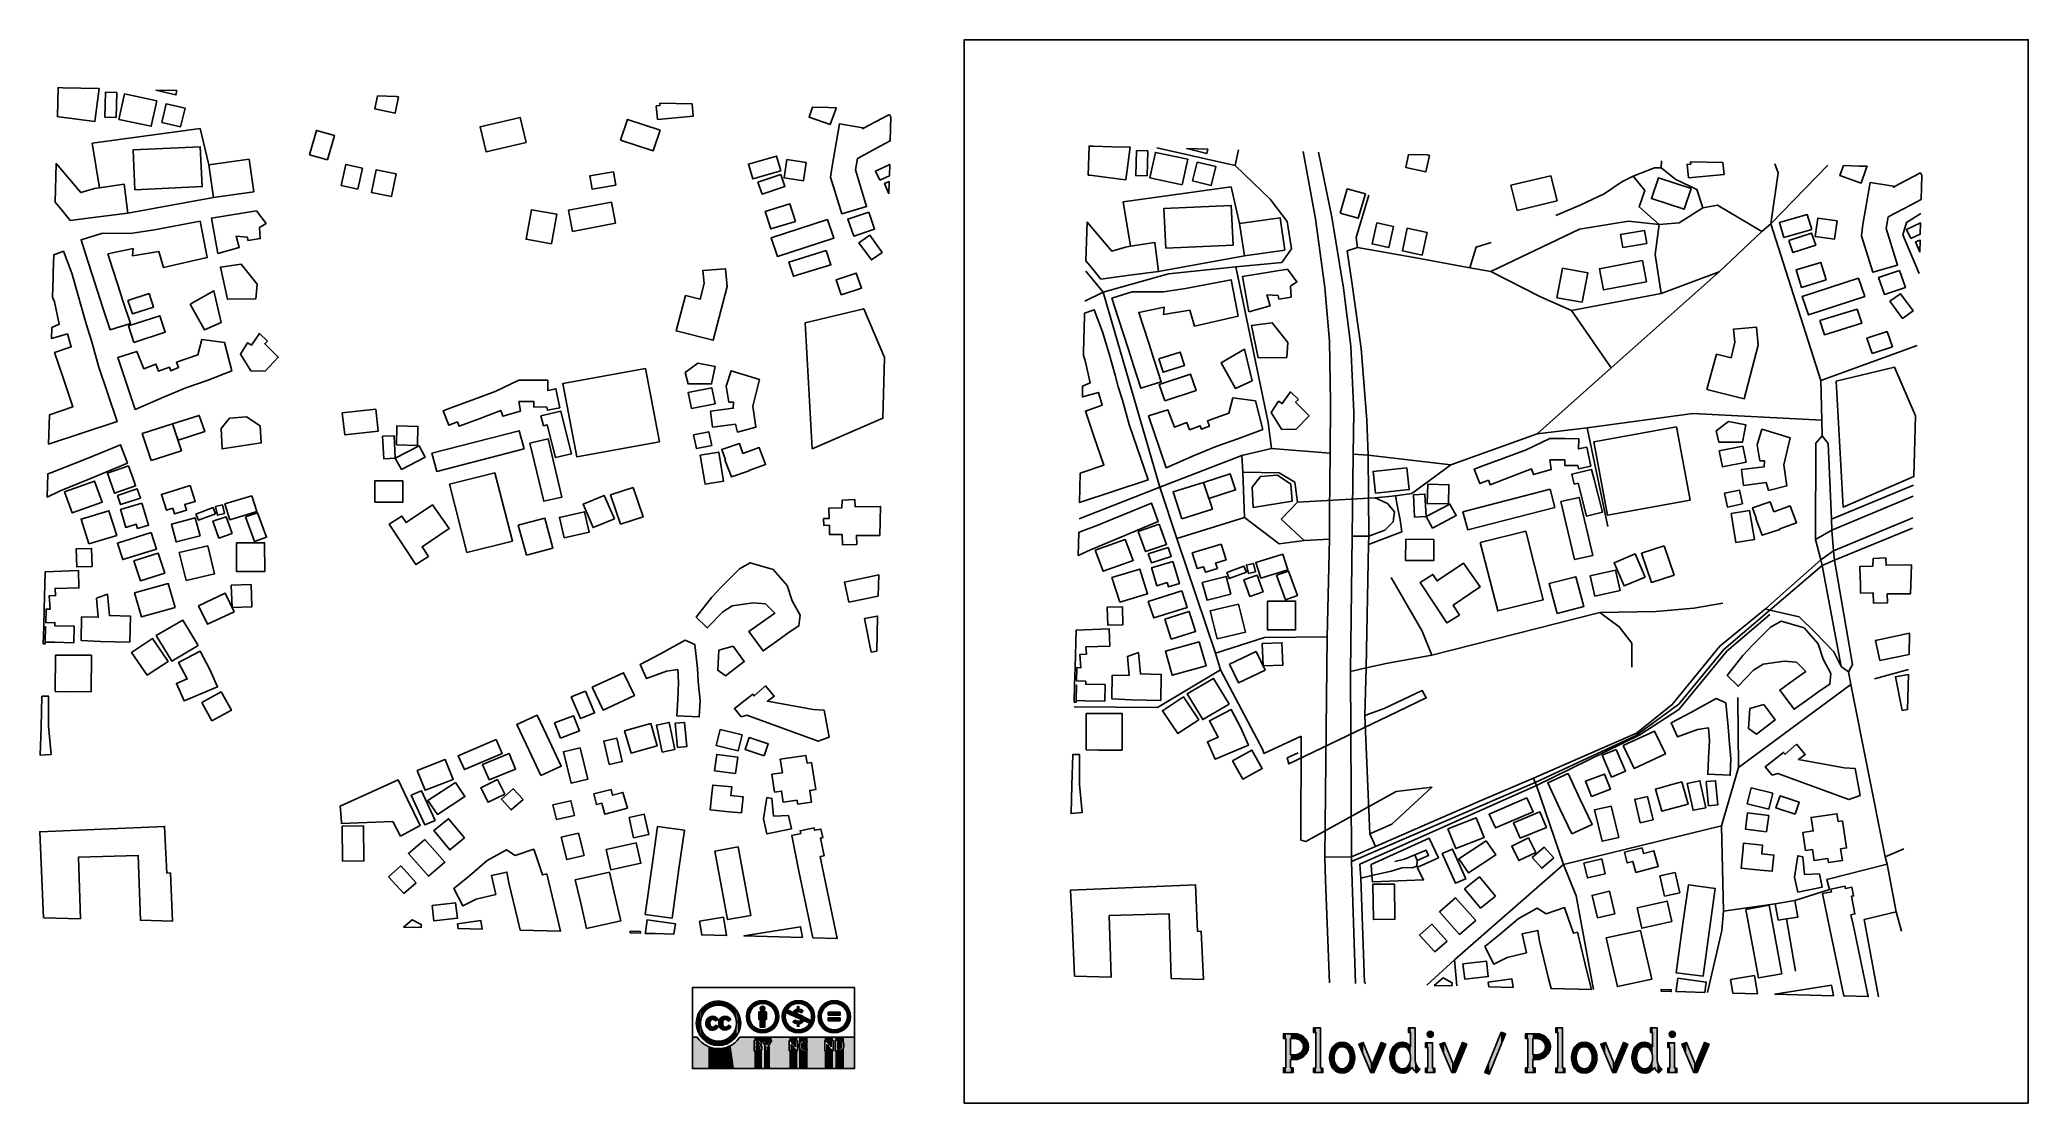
# Model space of a CAD drawing. Extents: x -255 to 680, y -360 to 140.
import ezdxf

# ---------------------------------------------------------------- set-up
doc = ezdxf.new("R2010")
doc.units = 0
doc.layers.add('CALQUE_1', color=7, linetype='CONTINUOUS')

# ---------------------------------------------------------------- blocks, each defined once
blk = doc.blocks.new('BLOCK_3')
at = {"layer": 'CALQUE_1', "color": 7}
for points in [[(-237.41, 102.87), (-228.89, 101.78), (-226.83, 117.16), (-235.47, 117.39), (-243.98, 117.61), (-246.14, 117.66), (-246.5, 104.04), (-245.8, 103.95), (-237.41, 102.87)], [(-218.58, 115.38), (-223.85, 115.51), (-224.16, 103.81), (-218.9, 103.67), (-218.58, 115.38)], [(-199.78, 111.47), (-214.91, 114.7), (-217.57, 102.69), (-202.43, 99.48), (-199.78, 111.47)], [(-190.32, 116.21), (-200.19, 116.47), (-190.84, 114.18), (-190.32, 116.21)], [(-86.15, 113.31), (-87.28, 113.54), (-96, 113.77), (-97.34, 107.62), (-87.84, 105.61), (-86.15, 113.31)], [(-197.49, 101.25), (-188.69, 99.17), (-186.52, 108.01), (-195.31, 110.09), (-197.49, 101.25)], [(-26.22, 91.85), (-29.09, 103.63), (-47.86, 99.24), (-45, 87.45), (-26.22, 91.85)], [(35.51, 102.73), (52.3, 104.29), (51.75, 109.94), (36.55, 110.33), (36.66, 109.23), (34.9, 109.07), (35.51, 102.73)], [(119.12, 107.11), (119.51, 108.18), (115.81, 108.28), (108.43, 108.47), (106.72, 103.79), (116.65, 100.31), (119.12, 107.11)], [(144.51, 105.06), (134.74, 99.84), (131.86, 98.29), (131.94, 98.78), (120.97, 100.6), (117.55, 80.77), (116.89, 75.54), (122.14, 58.33), (133.77, 61.73), (128.53, 78.95), (129.46, 84.33), (140.17, 90.08), (144.92, 92.61), (145.22, 103.8), (144.51, 105.06)], [(-128.1, 86.09), (-119.6, 83.73), (-116.3, 95.15), (-124.79, 97.52), (-128.1, 86.09)], [(36.82, 97.66), (21.44, 102.67), (18.14, 92.96), (33.53, 87.93), (36.82, 97.66)], [(-210.04, 69.66), (-178.45, 71.1), (-179.34, 89.78), (-210.93, 88.35), (-210.04, 69.66)], [(93.48, 78.49), (91.4, 85.47), (78.27, 81.71), (80.34, 74.72), (93.48, 78.49)], [(-240.57, 55.12), (-227.2, 56.93), (-213.43, 58.67), (-215.16, 72.28), (-226.68, 70.53), (-229.05, 70.17), (-235.51, 68.28), (-247.09, 81.96), (-247.58, 63.76), (-244.91, 60.61), (-240.57, 55.12)], [(-154.13, 68.7), (-156.41, 83.99), (-175.39, 81.27), (-173.11, 65.98), (-154.13, 68.7)], [(-103.08, 79.82), (-110.89, 81.54), (-113.14, 71.64), (-105.33, 69.92), (-103.08, 79.82)], [(-87.25, 77.1), (-96.63, 79.02), (-98.9, 68.33), (-89.53, 66.41), (-87.25, 77.1)], [(15.94, 71.78), (14.86, 78.02), (3.66, 76.15), (4.74, 69.92), (15.94, 71.78)], [(82.69, 73.26), (84.63, 67.58), (95.38, 71.12), (93.44, 76.79), (82.69, 73.26)], [(105.43, 82.47), (96.31, 83.79), (95.03, 75.17), (104.14, 73.85), (105.43, 82.47)], [(140.07, 74.13), (144.48, 76.21), (144.62, 81.55), (137.96, 78.41), (140.07, 74.13)], [(144.25, 67.74), (144.41, 73.47), (142.26, 72.63), (144.25, 67.74)], [(-171.1, 39.64), (-161.07, 42.52), (-162.52, 47.73), (-157.25, 47.4), (-156.9, 45.73), (-151.2, 46.65), (-151.46, 51.83), (-148.42, 53.8), (-152.94, 59.77), (-174.03, 56.33), (-171.1, 39.64)], [(-14.35, 44.24), (-11.79, 58.13), (-23.68, 60.24), (-26.25, 46.35), (-14.35, 44.24)], [(15.82, 53.85), (13.89, 63.8), (-6.32, 60.02), (-4.39, 50.07), (15.82, 53.85)], [(100.33, 54.69), (97.75, 62.96), (86.11, 59.45), (88.7, 51.19), (100.33, 54.69)], [(134.77, 59.12), (124.92, 55.86), (127.7, 47.83), (137.54, 51.09), (134.77, 59.12)], [(-200.81, 50.77), (-211.2, 49.18), (-225.84, 49.07), (-235.38, 46.13), (-232.29, 36.5), (-230.11, 29.71), (-227.62, 21.95), (-225.07, 14.03), (-221.76, 3.77), (-212.22, 6.72), (-215.53, 16.98), (-218.07, 24.91), (-220.56, 32.66), (-222.75, 39.45), (-210.9, 41.96), (-211.19, 38.54), (-198.79, 40.56), (-196.6, 33), (-176.07, 37.73), (-177.47, 45.08), (-179.4, 54.8), (-200.81, 50.77)], [(115.46, 55.57), (88.95, 46.97), (91.89, 38.29), (118.38, 46.88), (115.46, 55.57)], [(130.2, 44.68), (136.06, 36.61), (141.13, 40.16), (135.27, 48.22), (130.2, 44.68)], [(-227.25, -13.32), (-230.37, -1.82), (-232.39, 4.49), (-233.94, 9.9), (-236.66, 19.92), (-239.77, 30.36), (-243.67, 40.7), (-248.24, 39.04), (-248.46, 30.92), (-248.53, 28.15), (-248.77, 19.19), (-247.89, 16.9), (-245.59, 6.4), (-249.16, 4.81), (-249.3, -0.28), (-241.76, 1.84), (-240, -4.2), (-247.83, -6.93), (-243.86, -18.79), (-239.19, -32.41), (-250.26, -36.23), (-250.63, -49.97), (-218.34, -39.33), (-227.25, -13.32)], [(114.85, 41), (97.29, 35.61), (99.42, 28.94), (116.99, 34.34), (114.85, 41)], [(-152.67, 25.31), (-160.09, 34.58), (-169.87, 33.28), (-166.6, 18.16), (-153.26, 18.29), (-152.67, 25.31)], [(48.69, 19.89), (44.26, 3.22), (61.66, -1.14), (68.3, 24.06), (67.53, 32.48), (56.77, 31.59), (57.4, 25.52), (55.61, 18.15), (48.69, 19.89)], [(121.87, 20.16), (131.41, 23.33), (128.95, 30.47), (119.41, 27.31), (121.87, 20.16)], [(-213.34, 17.62), (-211.26, 11.31), (-201.32, 14.46), (-203.39, 20.77), (-213.34, 17.62)], [(-169.53, 7.2), (-173.01, 22.13), (-184.03, 15.77), (-177.38, 3.69), (-169.53, 7.2)], [(-210.57, -2.12), (-195.81, 2.66), (-198.4, 10.36), (-213.16, 5.6), (-210.57, -2.12)], [(-147.72, -1.57), (-151.5, 2.05), (-155.33, -3.42), (-157.09, -2.3), (-160.52, -7.68), (-155.65, -15.52), (-148.89, -15.69), (-142.74, -9.12), (-149.04, -2.8), (-147.72, -1.57)], [(-178.64, -0.76), (-180.51, -8.01), (-190.45, -11.48), (-189.54, -14), (-193.26, -15.48), (-193.88, -13.85), (-198.91, -15.72), (-200.2, -12.34), (-205.91, -14.57), (-209.11, -6.42), (-218.14, -9.21), (-209.93, -33.64), (-196.68, -27.88), (-186.11, -23.46), (-176.16, -19.99), (-164.51, -15.58), (-167.94, -2.21), (-178.64, -0.76)], [(36.38, -48.86), (29.88, -14.42), (-8.96, -21.46), (-2.45, -55.9), (36.38, -48.86)], [(54.44, -11.88), (48.55, -16.31), (49.86, -21.64), (60.91, -21.63), (62.56, -13.45), (54.44, -11.88)], [(69.08, -30.32), (71.27, -30.28), (71.09, -33.1), (60.4, -34.48), (61.41, -41.97), (72.1, -40.59), (73.18, -44.28), (81.8, -42.06), (80.37, -32.17), (83.4, -19.56), (70.07, -15.5), (67.79, -22.76), (69.08, -30.32)], [(-58.41, -39.52), (-57.69, -41.58), (-48.34, -38.11), (-38.18, -34.12), (-37.24, -36.85), (-28.94, -34.46), (-29.59, -29.96), (-22.59, -29.94), (-22.62, -32.49), (-16.51, -32.55), (-16.2, -34.05), (-10.39, -32.89), (-12.24, -23.96), (-16.07, -24.72), (-16.01, -19.95), (-22.48, -19.88), (-29.61, -19.9), (-40.72, -25.24), (-51.74, -29.28), (-61.09, -32.75), (-65.17, -34.3), (-62.48, -41.07), (-58.41, -39.52)], [(62.59, -31.02), (61.07, -23.52), (49.97, -25.67), (51.48, -33.18), (62.59, -31.02)], [(-192.33, -40.47), (-189.79, -48.05), (-177.28, -44.04), (-179.82, -36.44), (-192.33, -40.47)], [(-151.27, -41.39), (-157.59, -37.14), (-165.57, -37.72), (-169.48, -42.69), (-169.08, -52.25), (-150.71, -49.4), (-151.27, -41.39)], [(-96.86, -33.57), (-112.63, -35.32), (-111.45, -45.6), (-95.68, -43.86), (-96.86, -33.57)], [(-18.1, -41.36), (-16.29, -40.92), (-12.35, -56.3), (-4.84, -54.46), (-8.79, -39.07), (-9.98, -34.42), (-19.3, -36.7), (-18.1, -41.36)], [(-202.49, -57.59), (-188.18, -53.07), (-192.33, -40.47), (-206.63, -44.99), (-202.49, -57.59)], [(-93.66, -46.27), (-93.14, -56.81), (-87.75, -56.56), (-88.28, -46.02), (-93.66, -46.27)], [(-87.19, -50.38), (-77.3, -50.64), (-77.06, -41.61), (-86.95, -41.35), (-87.19, -50.38)], [(-27.17, -52.23), (-29.46, -43.71), (-70.48, -54.28), (-68.2, -62.79), (-27.17, -52.23)], [(60.97, -50.61), (59.57, -44.15), (52.47, -45.62), (53.86, -52.08), (60.97, -50.61)], [(-231.18, -66.23), (-213.6, -58.92), (-216.82, -50.24), (-229.87, -55.62), (-234.84, -57.66), (-242.86, -60.85), (-249.55, -63.42), (-251, -64.01), (-251.29, -74.86), (-245.5, -72.16), (-231.18, -66.23)], [(-84.82, -61.96), (-73.61, -56.09), (-76.55, -50.7), (-87.75, -56.56), (-84.82, -61.96)], [(-24.42, -49.49), (-17.94, -76.8), (-9.38, -74.85), (-15.84, -47.55), (-24.42, -49.49)], [(55.57, -55.15), (57.89, -68.77), (66.59, -67.35), (64.28, -53.73), (55.57, -55.15)], [(75.63, -54.35), (74, -49.68), (65.7, -52.48), (67.4, -57.33), (67.22, -57.4), (70.22, -65.39), (78.53, -62.59), (78.47, -62.41), (86.31, -59.56), (83.3, -51.57), (75.63, -54.35)], [(-213.13, -60.18), (-223.03, -63.61), (-219.62, -73.06), (-209.72, -69.63), (-210.29, -68.03), (-213.13, -60.18)], [(-62.27, -68.75), (-54.05, -100.91), (-32.7, -95.66), (-40.93, -63.5), (-62.27, -68.75)], [(-243.19, -72.44), (-239.48, -82.3), (-225.41, -77.2), (-229.12, -67.35), (-243.19, -72.44)], [(-218.3, -74.13), (-216.83, -78.4), (-207.49, -75.32), (-208.96, -71.05), (-218.3, -74.13)], [(-184.1, -69.49), (-197.64, -73.62), (-195.28, -81.05), (-192.29, -80.14), (-191.42, -82.77), (-185.8, -80.95), (-186.65, -78.41), (-181.74, -76.91), (-184.1, -69.49)], [(-155.06, -74.25), (-167.8, -78.11), (-165.47, -85.52), (-152.72, -81.65), (-155.06, -74.25)], [(-84.11, -67.3), (-97.35, -67.25), (-97.39, -77.19), (-84.15, -77.25), (-84.11, -67.3)], [(15.24, -85.05), (10.52, -74.13), (0.56, -78.26), (5.27, -89.19), (15.24, -85.05)], [(24.13, -70.36), (13.49, -73.84), (18.15, -87.55), (28.8, -84.08), (24.13, -70.36)], [(-231.71, -96.86), (-218.64, -92.88), (-222.3, -81.27), (-235.38, -85.24), (-231.71, -96.86)], [(-206.8, -77.75), (-216.78, -80.63), (-216.49, -81.57), (-214.34, -89.09), (-209.44, -87.65), (-208.85, -89.57), (-203.68, -88.05), (-206.52, -78.69), (-206.66, -78.21), (-206.8, -77.75)], [(-181.37, -82.85), (-180.26, -85.71), (-172.21, -82.68), (-173.32, -79.82), (-181.37, -82.85)], [(-167.9, -82.63), (-168.91, -78.57), (-172.21, -79.37), (-171.2, -83.42), (-167.9, -82.63)], [(-158.03, -84.18), (-153.87, -95.72), (-148.22, -93.76), (-152.39, -82.22), (-158.03, -84.18)], [(-72.08, -102.86), (-75.11, -98.24), (-62.39, -89.67), (-70.25, -78.47), (-82.63, -86.82), (-84.62, -83.8), (-90.53, -87.53), (-77.99, -106.6), (-72.08, -102.86)], [(-8.39, -94.02), (3.42, -91.38), (1.2, -81.76), (-10.61, -84.4), (-8.39, -94.02)], [(128.26, -76), (122.28, -76.34), (122.18, -79.89), (116.03, -80.06), (116.2, -84.89), (113.6, -85), (113.74, -88.24), (116.34, -88.13), (116.36, -92.53), (122.37, -92.5), (122.44, -97.28), (129.14, -97.13), (128.96, -92.92), (139.96, -92.86), (140.33, -79.22), (128.42, -79.47), (128.26, -76)], [(-202.5, -91.49), (-218.3, -96.46), (-215.76, -104.26), (-199.95, -99.28), (-202.5, -91.49)], [(-179.45, -93.01), (-181.72, -84.67), (-192.94, -87.61), (-190.68, -95.95), (-179.45, -93.01)], [(-164.35, -92.02), (-167.13, -84.15), (-173.4, -86.26), (-170.62, -94.15), (-164.35, -92.02)], [(-26.11, -102.21), (-13.6, -98.93), (-17.43, -84.84), (-29.95, -88.12), (-26.11, -102.21)], [(-230.2, -107.44), (-230.45, -98.97), (-237.62, -99.17), (-237.37, -107.64), (-230.2, -107.44)], [(-210.59, -104.77), (-207.52, -114.18), (-196.05, -110.57), (-199.12, -101.16), (-210.59, -104.77)], [(-175.84, -97.73), (-189.22, -100.89), (-185.98, -114.05), (-172.61, -110.9), (-175.84, -97.73)], [(-162.34, -96.39), (-162.29, -109.88), (-149.05, -109.83), (-149.1, -96.35), (-162.34, -96.39)], [(-252.24, -142.99), (-252.02, -135.72), (-252.23, -143.04), (-247.9, -143.15), (-238.75, -143.34), (-238.58, -135.58), (-247.66, -135.44), (-247.65, -133.98), (-251.98, -133.87), (-251.81, -127.53), (-249.97, -127.63), (-250.41, -121.35), (-247.32, -121.2), (-247.58, -117.83), (-236.37, -117.56), (-236.61, -109.37), (-252.23, -110.04), (-252.7, -127.51), (-252.92, -135.7), (-253.14, -143.84), (-252.24, -143.86), (-252.24, -142.99)], [(66.15, -128.75), (70.6, -125.93), (80.48, -124.62), (86.25, -125.06), (90.7, -129.38), (84.91, -133.52), (78.43, -138.14), (85.16, -147.21), (91.64, -142.58), (97.41, -138.44), (101.99, -135.44), (102.48, -130.35), (98.78, -123.61), (96.43, -116.44), (89.86, -108.95), (79.1, -105.75), (74.05, -108.64), (65.77, -116.92), (61.06, -121.88), (53.74, -131.25), (58.87, -136.36), (66.15, -128.75)], [(125.46, -124.31), (139.2, -121.43), (139.47, -111.44), (123.39, -114.8), (125.46, -124.31)], [(-212.47, -143.09), (-212.19, -130.8), (-222.02, -130.59), (-222.89, -120.56), (-228.12, -122.39), (-227.3, -131.36), (-235.21, -131.23), (-235.4, -142.25), (-226.25, -142.79), (-212.47, -143.09)], [(-191.17, -126.83), (-194.41, -115.54), (-210.25, -119.92), (-207.02, -131.2), (-191.17, -126.83)], [(-180.16, -125.98), (-175.91, -134.68), (-163.4, -128.8), (-167.64, -120.1), (-180.16, -125.98)], [(-164.76, -116.28), (-164.35, -126.76), (-155.09, -126.43), (-155.5, -115.94), (-164.76, -116.28)], [(135.96, -147.72), (138.51, -147.24), (138.95, -130.78), (132.84, -131.93), (135.96, -147.72)], [(-180.28, -144.72), (-187.6, -132.71), (-200.04, -140), (-192.71, -152.02), (-180.28, -144.72)], [(-247.48, -166.29), (-241.65, -166.36), (-230.61, -166.35), (-230.55, -149.26), (-247.42, -149.21), (-247.48, -166.29)], [(-199.82, -155.63), (-194.49, -152.15), (-201.77, -141.41), (-211.65, -147.86), (-204.38, -158.59), (-199.82, -155.63)], [(-174.83, -155.87), (-179.34, -147.37), (-189.57, -152.59), (-185.45, -160.34), (-190.53, -162.49), (-186.93, -170.71), (-171.23, -164.08), (-174.83, -155.87)], [(54.62, -161.53), (54.26, -155.47), (53.09, -144.23), (48.57, -142.15), (36.95, -148.59), (27.36, -153.61), (30.37, -160.23), (39.82, -156.76), (44.99, -156), (45.36, -162.08), (44.99, -169.98), (44.63, -177.78), (55.17, -178.25), (55.53, -170.45), (54.62, -161.53)], [(71, -144.92), (64.37, -146.86), (63.83, -156.26), (67.53, -158.85), (76.27, -152.23), (71, -144.92)], [(4.83, -164.26), (9.98, -174.97), (24.69, -168.18), (19.55, -157.46), (4.83, -164.26)], [(-178.69, -171.38), (-173.85, -180), (-164.75, -175.08), (-169.6, -166.46), (-178.69, -171.38)], [(1.6, -166.12), (-4.99, -168.83), (-0.63, -179.04), (5.96, -176.33), (1.6, -166.12)], [(116.25, -187.77), (113.82, -174.99), (108.73, -174.71), (87.2, -170.86), (90.41, -168.52), (86.3, -163.61), (80.93, -168.32), (80.25, -167.51), (71.65, -174.23), (74.84, -178.18), (77.48, -177.41), (110.95, -189.63), (116.25, -187.77)], [(-250.64, -182.61), (-250.62, -168.47), (-253.8, -168.47), (-254.19, -182.93), (-254.54, -196.28), (-249.4, -195.82), (-250.64, -182.61)], [(-19.29, -205.78), (-9.72, -201.45), (-15.3, -189.61), (-21.04, -177.45), (-30.61, -181.78), (-24.87, -193.94), (-19.29, -205.78)], [(-10.08, -188.21), (-1.13, -184.83), (-3.93, -177.7), (-12.88, -181.08), (-10.08, -188.21)], [(27.78, -182.63), (20.06, -184.76), (23.07, -195.19), (30.78, -193.05), (35.39, -191.78), (32.38, -181.35), (27.78, -182.63)], [(43.72, -193.48), (40.96, -180.81), (35, -182.06), (37.75, -194.72), (43.72, -193.48)], [(43.85, -181.18), (44.94, -192.54), (49.36, -192.12), (48.27, -180.77), (43.85, -181.18)], [(75.25, -186.69), (64.96, -184.18), (63.07, -191.64), (73.36, -194.14), (75.25, -186.69)], [(-40.33, -188.87), (-58.1, -196.47), (-55.19, -202.99), (-37.42, -195.39), (-40.33, -188.87)], [(-43.56, -207.81), (-31.18, -202.77), (-34.27, -195.48), (-46.65, -200.52), (-43.56, -207.81)], [(-0.8, -192.71), (-8.67, -194.56), (-5.08, -209.3), (2.8, -207.45), (-0.8, -192.71)], [(16.34, -188.21), (10.28, -189.58), (12.87, -200.58), (18.93, -199.21), (16.34, -188.21)], [(72.21, -204.9), (73.28, -197.17), (63.36, -195.84), (62.28, -203.56), (72.21, -204.9)], [(85.63, -196.56), (87.58, -190.9), (78.6, -187.94), (76.66, -193.59), (85.63, -196.56)], [(-77.49, -203.36), (-73.74, -212.68), (-60.48, -207.57), (-64.21, -198.25), (-77.49, -203.36)], [(107.95, -199.59), (105.83, -199.91), (105.28, -196.3), (93.21, -198.06), (94.18, -204.44), (89.3, -205.15), (90.57, -213.58), (93.8, -213.11), (94.6, -218.35), (101.08, -217.4), (101.36, -219.22), (107.88, -218.27), (107.05, -212.79), (109.88, -212.39), (107.95, -199.59)], [(-85.28, -234.22), (-76.06, -229.34), (-81.95, -217.01), (-86.38, -207.77), (-113.54, -220.18), (-113.2, -225.3), (-113, -228.38), (-88.89, -227.33), (-85.28, -234.22)], [(-69.03, -226.88), (-75.32, -212.95), (-80.18, -215.06), (-73.89, -228.99), (-69.03, -226.88)], [(-59.48, -209.11), (-72.34, -217.47), (-67.88, -224.07), (-55.01, -215.71), (-59.48, -209.11)], [(-36.24, -214.55), (-39.67, -207.72), (-47.54, -211.52), (-44.11, -218.36), (-36.24, -214.55)], [(-27.68, -217.01), (-32.27, -212), (-37.87, -216.92), (-33.28, -221.94), (-27.68, -217.01)], [(9.38, -218.79), (10.83, -223.95), (21.36, -221.09), (19.28, -213.74), (14.43, -215.05), (13.74, -212.42), (5.53, -214.46), (6.81, -219.43), (9.38, -218.79)], [(69.17, -222.8), (74.96, -223.38), (75.74, -215.77), (69.96, -215.19), (70.38, -211.13), (61.48, -210.24), (61.06, -214.32), (60.27, -221.93), (69.17, -222.81), (69.17, -222.8)], [(-3.54, -224.57), (-5.2, -217.6), (-13.61, -219.52), (-11.95, -226.51), (-3.54, -224.57)], [(22.16, -225.53), (24.28, -235.05), (31.43, -233.51), (29.3, -223.99), (22.16, -225.53)], [(90.05, -224.94), (89.27, -216.52), (86.9, -216.11), (85.37, -226.09), (86.9, -233.19), (98.45, -230.79), (97.13, -224.64), (90.05, -224.94)], [(-195.14, -251.66), (-196.12, -229.73), (-254.78, -232.24), (-254.12, -247), (-252.97, -272.67), (-235.67, -273.12), (-236.63, -244.21), (-208.52, -243.33), (-207.5, -273.85), (-192.39, -274.24), (-193.4, -251.57), (-195.14, -251.66)], [(-112.71, -229.51), (-112.48, -246.09), (-102.43, -245.95), (-102.66, -229.4), (-112.71, -229.51)], [(-55.14, -235.14), (-62.66, -226.06), (-69.67, -231.64), (-62.15, -240.72), (-55.14, -235.14)], [(-1.63, -232.81), (-9.74, -234.76), (-7.12, -245.29), (0.99, -243.35), (-1.63, -232.81)], [(32.97, -247.91), (29.77, -271.1), (42.4, -272.79), (45.61, -249.6), (48.14, -231.48), (35.5, -229.78), (32.97, -247.91)], [(111.93, -243.81), (113.77, -243.46), (112.09, -235.17), (113.16, -234.96), (112.34, -230.92), (109.3, -231.51), (109.09, -230.44), (102.53, -231.72), (102.8, -233.09), (98.57, -233.91), (101.97, -250.68), (108.52, -282.04), (120, -282.34), (112.94, -248.48), (111.93, -243.81)], [(-73.87, -235.92), (-81.52, -242.5), (-72.04, -253.09), (-64.4, -246.52), (-73.87, -235.92)], [(-16.57, -252.05), (-18.55, -252.51), (-20.79, -245.89), (-22.63, -240.47), (-31.37, -243.37), (-35.48, -240.72), (-44.47, -245.77), (-52.82, -252.87), (-60.15, -258.83), (-56, -267.05), (-49.64, -263.89), (-40.52, -261.69), (-42.57, -252.75), (-35.24, -251.16), (-34.41, -256.18), (-30.16, -273.81), (-29.03, -278.47), (-10.09, -278.96), (-12.33, -269.68), (-16.57, -252.05)], [(11.4, -240.57), (13.63, -250.14), (27.75, -247), (25.52, -237.43), (11.4, -240.57)], [(62.48, -241.31), (68.44, -273.5), (79.38, -271.55), (73.41, -239.37), (62.48, -241.31)], [(-77.9, -256.19), (-85.06, -248.29), (-90.86, -253.35), (-83.71, -261.24), (-77.9, -256.19)], [(13.01, -251.16), (-3.11, -254.74), (-0.43, -266.34), (2.18, -277.65), (18.3, -274.06), (15.69, -262.75), (13.01, -251.16)], [(-70.42, -266.86), (-69.53, -274.15), (-58.55, -272.87), (-59.43, -265.58), (-70.42, -266.86)], [(-83.91, -277.05), (-75.61, -277.27), (-75.53, -275.81), (-79.75, -273.55), (-83.91, -277.05)], [(-58.53, -275.57), (-58.22, -277.72), (-46.86, -278.01), (-47.44, -274.01), (-58.53, -275.57)], [(22.68, -279.81), (27.45, -279.94), (27.49, -279.13), (22.72, -278.94), (22.68, -279.81)], [(29.8, -279.5), (29.73, -280), (34.35, -280.12), (43.23, -280.35), (43.91, -275.49), (30.62, -273.68), (29.8, -279.5)], [(55.25, -274.23), (56.33, -280.69), (68, -280.99), (66.56, -272.41), (55.25, -274.23)]]:
    blk.add_lwpolyline(points, dxfattribs=at)
blk = doc.blocks.new('BLOCK_4')
at = {"layer": 'CALQUE_1', "color": 7}
for points in [[(-230.17, 91.51), (-179.42, 98.49), (-175.39, 81.27), (-173.11, 65.98), (-213.43, 58.67), (-215.16, 72.28), (-226.68, 70.53), (-230.17, 91.51)], [(142.2, -9.2), (141.43, -37.79), (108.21, -52.11), (104.94, 7.09), (132.42, 13.65), (142.2, -9.2)], [(103.69, -281.91), (76.16, -281.2), (102.75, -276.89), (103.69, -281.91)]]:
    blk.add_lwpolyline(points, dxfattribs=at)
blk = doc.blocks.new('BLOCK_2')
at = {"layer": 'CALQUE_1'}
for name in ['BLOCK_3', 'BLOCK_4']:
    blk.add_blockref(name, (0, 0), dxfattribs=at)
blk = doc.blocks.new('*U9')
at = {"layer": 'CALQUE_1', "color": 7}
for points in [[(329.67, -329.37), (329.67, -327.23), (329.67, -327.17)], [(329.67, -329.37), (329.67, -327.17), (329.68, -329.38)], [(329.68, -329.38), (329.67, -327.17), (329.68, -327.17)], [(329.67, -329.37), (329.67, -327.23), (329.67, -329.37)], [(329.68, -329.38), (329.68, -327.17), (329.71, -329.42)], [(329.71, -329.42), (329.68, -327.17), (329.71, -327.17)], [(329.71, -329.42), (329.71, -327.17), (329.73, -329.42)], [(329.73, -329.42), (329.71, -327.17), (329.73, -327.17)], [(329.73, -329.42), (329.73, -327.17), (329.84, -329.42)], [(329.84, -329.42), (329.73, -327.17), (329.84, -327.17)], [(329.84, -329.42), (329.84, -327.17), (329.85, -329.42)], [(329.85, -329.42), (329.84, -327.17), (329.85, -327.17)], [(329.85, -329.42), (329.85, -327.17), (329.93, -329.42)], [(329.93, -329.42), (329.85, -327.17), (329.93, -327.17)], [(329.93, -329.42), (329.93, -327.17), (330.02, -329.42)], [(330.02, -329.42), (329.93, -327.17), (330.02, -327.17)], [(330.02, -329.42), (330.02, -327.17), (330.26, -329.42)], [(330.26, -329.42), (330.02, -327.17), (330.26, -327.17)], [(330.26, -329.42), (330.26, -327.17), (330.49, -329.42)], [(330.49, -329.42), (330.26, -327.17), (330.49, -327.17)], [(330.49, -329.42), (330.49, -327.17), (330.5, -329.42)], [(330.5, -329.42), (330.49, -327.17), (330.5, -327.17)], [(330.5, -329.42), (330.5, -327.17), (330.58, -329.42)], [(330.58, -329.42), (330.5, -327.17), (330.58, -327.17)], [(330.58, -329.42), (330.58, -327.17), (330.74, -329.42)], [(330.74, -329.42), (330.58, -327.17), (330.74, -327.17)], [(330.74, -329.42), (330.74, -327.17), (330.78, -329.42)], [(330.78, -329.42), (330.74, -327.17), (330.78, -327.17)], [(330.78, -329.42), (330.78, -327.17), (330.79, -329.44)], [(330.79, -329.44), (330.78, -327.17), (330.79, -327.17)], [(330.79, -329.44), (330.79, -327.17), (330.8, -329.45)], [(330.8, -329.45), (330.79, -327.17), (330.8, -327.17)], [(330.8, -345.44), (330.8, -327.17), (330.86, -345.44)], [(330.86, -345.44), (330.8, -327.17), (330.86, -327.17)], [(330.86, -345.44), (330.86, -327.17), (331.1, -345.44)], [(331.1, -345.44), (330.86, -327.17), (331.1, -327.17)], [(331.1, -345.44), (331.1, -327.17), (332.36, -345.44)], [(332.36, -345.44), (331.1, -327.17), (332.36, -327.17)], [(332.36, -345.44), (332.36, -327.17), (332.45, -345.44)], [(332.45, -345.44), (332.36, -327.17), (332.45, -327.17)], [(332.45, -345.44), (332.45, -327.17), (333.05, -345.44)], [(333.05, -345.44), (332.45, -327.17), (333.05, -327.17)], [(333.05, -329.44), (333.05, -327.17), (333.05, -329.42)], [(333.05, -329.42), (333.05, -327.17), (333.05, -327.17)], [(333.05, -329.42), (333.05, -327.17), (333.06, -329.42)], [(333.06, -329.42), (333.05, -327.17), (333.06, -327.17)], [(333.06, -329.42), (333.06, -327.17), (333.08, -329.42)], [(333.08, -329.42), (333.06, -327.17), (333.08, -327.17)], [(333.08, -329.42), (333.08, -327.17), (333.09, -329.42)], [(333.09, -329.42), (333.08, -327.17), (333.09, -327.17)], [(333.09, -329.42), (333.09, -327.17), (333.09, -329.42)], [(333.09, -329.42), (333.09, -327.17), (333.09, -327.17)], [(333.09, -329.42), (333.09, -327.17), (333.13, -329.42)], [(333.13, -329.42), (333.09, -327.17), (333.13, -327.17)], [(333.13, -329.42), (333.13, -327.17), (333.14, -329.42)], [(333.14, -329.42), (333.13, -327.17), (333.14, -327.17)], [(333.14, -329.42), (333.14, -327.17), (333.15, -329.42)], [(333.15, -329.42), (333.14, -327.17), (333.15, -327.17)], [(333.15, -329.42), (333.15, -327.17), (333.17, -329.42)], [(333.17, -329.42), (333.15, -327.17), (333.17, -327.17)], [(333.17, -329.42), (333.17, -327.17), (333.19, -329.42)], [(333.19, -329.42), (333.17, -327.17), (333.19, -327.17)], [(333.19, -329.42), (333.19, -327.17), (333.3, -329.42)], [(333.3, -329.42), (333.19, -327.17), (333.3, -327.17)], [(333.3, -329.42), (333.3, -327.17), (333.33, -329.42)], [(333.33, -329.42), (333.3, -327.17), (333.33, -327.17)], [(333.33, -329.42), (333.33, -327.17), (333.46, -329.42)], [(333.46, -329.42), (333.33, -327.17), (333.46, -327.17)], [(333.46, -329.42), (333.46, -327.17), (333.63, -329.42)], [(333.63, -329.42), (333.46, -327.17), (333.63, -327.17)], [(333.63, -329.42), (333.63, -327.17), (333.69, -329.42)], [(333.69, -329.42), (333.63, -327.17), (333.69, -327.17)], [(333.69, -329.42), (333.69, -327.17), (333.77, -329.42)], [(333.77, -329.42), (333.69, -327.17), (333.77, -327.17)], [(333.77, -329.42), (333.77, -327.17), (333.77, -329.42)], [(333.77, -329.42), (333.77, -327.17), (333.77, -327.17)], [(333.77, -329.42), (333.77, -327.17), (333.83, -329.42)], [(333.83, -329.42), (333.77, -327.17), (333.83, -327.17)], [(333.83, -329.42), (333.83, -327.17), (334.01, -329.42)], [(334.01, -329.42), (333.83, -327.17), (334.01, -327.17)], [(334.01, -329.42), (334.01, -327.17), (334.06, -329.42)], [(334.06, -329.42), (334.01, -327.17), (334.06, -327.17)], [(334.06, -329.42), (334.06, -327.17), (334.1, -329.42)], [(334.1, -329.42), (334.06, -327.17), (334.1, -327.17)], [(334.1, -329.42), (334.1, -327.17), (334.17, -329.42)], [(334.17, -329.42), (334.1, -327.17), (334.17, -327.17)], [(334.17, -329.42), (334.17, -327.17), (334.18, -329.42)], [(334.18, -329.42), (334.17, -327.17), (334.18, -327.17)], [(334.18, -329.42), (334.18, -327.17), (334.26, -329.42)], [(334.26, -329.42), (334.18, -327.17), (334.26, -327.17)], [(334.26, -329.42), (334.26, -327.17), (334.3, -329.42)], [(334.3, -329.42), (334.26, -327.17), (334.3, -327.17)], [(334.3, -329.42), (334.3, -327.17), (334.38, -329.42)], [(334.38, -329.42), (334.3, -327.17), (334.38, -327.17)], [(334.38, -329.42), (334.38, -327.17), (334.48, -329.42)], [(334.48, -329.42), (334.38, -327.17), (334.48, -327.17)], [(334.48, -329.42), (334.48, -327.17), (334.6, -329.42)], [(334.6, -329.42), (334.48, -327.17), (334.6, -327.17)], [(334.6, -329.42), (334.6, -327.17), (334.63, -329.42)], [(334.63, -329.42), (334.6, -327.17), (334.63, -327.17)], [(334.63, -329.42), (334.63, -327.17), (334.7, -329.42)], [(334.7, -329.42), (334.63, -327.17), (334.7, -327.17)], [(334.7, -329.42), (334.7, -327.17), (334.72, -329.42)], [(334.72, -329.42), (334.7, -327.17), (334.72, -327.17)], [(334.72, -329.42), (334.72, -327.17), (334.73, -329.42)], [(334.73, -329.42), (334.72, -327.17), (334.73, -327.17)], [(334.73, -329.42), (334.73, -327.17), (334.74, -329.42)], [(334.74, -329.42), (334.73, -327.17), (334.74, -327.17)], [(334.74, -329.42), (334.74, -327.17), (334.8, -329.42)], [(334.8, -329.42), (334.74, -327.17), (334.8, -327.17)], [(334.8, -329.42), (334.8, -327.17), (334.8, -329.42)], [(334.8, -329.42), (334.8, -327.17), (334.8, -327.17)], [(334.8, -329.42), (334.8, -327.17), (334.81, -329.42)], [(334.81, -329.42), (334.8, -327.17), (334.81, -327.17)], [(334.81, -329.42), (334.81, -327.17), (334.81, -329.42)], [(334.81, -329.42), (334.81, -327.17), (334.81, -327.17)], [(334.81, -329.42), (334.81, -327.17), (334.81, -329.42)], [(334.81, -329.42), (334.81, -327.17), (334.81, -327.17)], [(334.81, -329.42), (334.81, -327.17), (334.82, -329.42)], [(334.82, -329.42), (334.81, -327.17), (334.82, -327.17)], [(334.82, -329.42), (334.82, -327.17), (334.82, -329.42)], [(334.82, -329.42), (334.82, -327.17), (334.82, -327.17)], [(334.82, -329.42), (334.82, -327.17), (334.82, -329.42)], [(334.82, -329.42), (334.82, -327.17), (334.82, -327.17)], [(334.82, -329.42), (334.82, -327.17), (334.83, -329.42)], [(334.83, -329.42), (334.82, -327.17), (334.83, -327.17)], [(334.83, -329.42), (334.83, -327.17), (334.86, -329.42)], [(334.86, -329.42), (334.83, -327.17), (334.86, -327.17)], [(334.86, -329.42), (334.86, -327.17), (334.9, -329.42)], [(334.9, -329.42), (334.86, -327.17), (334.9, -327.17)], [(334.9, -329.42), (334.9, -327.17), (334.92, -329.43)], [(334.92, -329.43), (334.9, -327.17), (334.92, -327.17)], [(334.92, -329.43), (334.92, -327.17), (335.03, -329.43)], [(335.03, -329.43), (334.92, -327.17), (335.03, -327.17)], [(335.03, -329.43), (335.03, -327.17), (335.06, -329.43)], [(335.06, -329.43), (335.03, -327.17), (335.06, -327.17)], [(335.06, -329.43), (335.06, -327.17), (335.31, -329.46)], [(335.31, -329.46), (335.06, -327.17), (335.31, -327.2)], [(335.31, -329.46), (335.31, -327.2), (335.44, -329.47)], [(335.44, -329.47), (335.31, -327.2), (335.44, -327.21)], [(335.44, -329.47), (335.44, -327.21), (335.54, -329.48)], [(335.54, -329.48), (335.44, -327.21), (335.54, -327.23)], [(335.54, -329.48), (335.54, -327.23), (335.94, -329.57)], [(335.94, -329.57), (335.54, -327.23), (335.94, -327.27)], [(335.94, -329.57), (335.94, -327.27), (336.04, -329.59)], [(336.04, -329.59), (335.94, -327.27), (336.04, -327.28)], [(336.04, -329.59), (336.04, -327.28), (336.11, -329.61)], [(336.11, -329.61), (336.04, -327.28), (336.11, -327.29)], [(336.11, -329.61), (336.11, -327.29), (336.34, -329.69)], [(336.34, -329.69), (336.11, -327.29), (336.34, -327.35)], [(336.34, -329.69), (336.34, -327.35), (336.42, -329.72)], [(336.42, -329.72), (336.34, -327.35), (336.42, -327.37)], [(336.42, -329.72), (336.42, -327.37), (336.52, -329.75)], [(336.52, -329.75), (336.42, -327.37), (336.52, -327.4)], [(336.52, -329.75), (336.52, -327.4), (336.88, -329.91)], [(336.88, -329.91), (336.52, -327.4), (336.88, -327.49)], [(336.88, -329.91), (336.88, -327.49), (336.97, -329.95)], [(336.97, -329.95), (336.88, -327.49), (336.97, -327.51)], [(336.97, -329.95), (336.97, -327.51), (337.1, -330.03)], [(337.1, -330.03), (336.97, -327.51), (337.1, -327.55)], [(337.1, -330.03), (337.1, -327.55), (337.31, -330.16)], [(337.31, -330.16), (337.1, -327.55), (337.31, -327.64)], [(337.31, -338.9), (337.1, -336.49), (337.31, -336.37)], [(337.31, -330.16), (337.31, -327.64), (337.32, -330.17)], [(337.32, -330.17), (337.31, -327.64), (337.32, -327.64)], [(337.32, -338.89), (337.31, -336.37), (337.32, -336.36)], [(337.31, -338.9), (337.31, -336.37), (337.32, -338.89)], [(337.32, -330.17), (337.32, -327.64), (337.39, -330.21)], [(337.39, -330.21), (337.32, -327.64), (337.39, -327.67)], [(337.39, -338.86), (337.32, -336.36), (337.39, -336.31)], [(337.32, -338.89), (337.32, -336.36), (337.39, -338.86)], [(337.39, -330.21), (337.39, -327.67), (337.71, -330.45)], [(337.71, -330.45), (337.39, -327.67), (337.71, -327.81)], [(337.71, -338.71), (337.39, -336.31), (337.71, -336.08)], [(337.39, -338.86), (337.39, -336.31), (337.71, -338.71)], [(337.71, -330.45), (337.71, -327.81), (337.78, -330.51)], [(337.78, -330.51), (337.71, -327.81), (337.78, -327.84)], [(337.78, -338.68), (337.71, -336.08), (337.78, -336.01)], [(337.71, -338.71), (337.71, -336.08), (337.78, -338.68)], [(337.78, -330.51), (337.78, -327.84), (338.03, -330.75)], [(338.03, -330.75), (337.78, -327.84), (338.03, -327.95)], [(338.03, -338.56), (337.78, -336.01), (338.03, -335.77)], [(337.78, -338.68), (337.78, -336.01), (338.03, -338.56)], [(338.03, -330.75), (338.03, -327.95), (338.07, -330.78)], [(338.07, -330.78), (338.03, -327.95), (338.07, -327.97)], [(338.07, -338.55), (338.03, -335.77), (338.07, -335.75)], [(338.03, -338.56), (338.03, -335.77), (338.07, -338.55)], [(338.07, -330.78), (338.07, -327.97), (338.13, -330.85)], [(338.13, -330.85), (338.07, -327.97), (338.13, -328.01)], [(338.13, -338.52), (338.07, -335.75), (338.13, -335.67)], [(338.07, -338.55), (338.07, -335.75), (338.13, -338.52)], [(338.13, -330.85), (338.13, -328.01), (338.24, -330.98)], [(338.24, -330.98), (338.13, -328.01), (338.24, -328.07)], [(338.24, -338.47), (338.13, -335.67), (338.24, -335.54)], [(338.13, -338.52), (338.13, -335.67), (338.24, -338.47)], [(338.24, -330.98), (338.24, -328.07), (338.38, -331.15)], [(338.38, -331.15), (338.24, -328.07), (338.38, -328.16)], [(338.38, -338.37), (338.24, -335.54), (338.38, -335.38)], [(338.24, -338.47), (338.24, -335.54), (338.38, -338.37)], [(338.38, -331.15), (338.38, -328.16), (338.43, -331.23)], [(338.43, -331.23), (338.38, -328.16), (338.43, -328.19)], [(338.43, -338.34), (338.38, -335.38), (338.43, -335.29)], [(338.38, -338.37), (338.38, -335.38), (338.43, -338.34)], [(338.43, -331.23), (338.43, -328.19), (338.64, -331.56)], [(338.64, -331.56), (338.43, -328.19), (338.64, -328.32)], [(338.64, -338.2), (338.43, -335.29), (338.64, -334.97)], [(338.43, -338.34), (338.43, -335.29), (338.64, -338.2)], [(338.64, -331.56), (338.64, -328.32), (338.68, -331.64)], [(338.68, -331.64), (338.64, -328.32), (338.68, -328.35)], [(338.68, -338.17), (338.64, -334.97), (338.68, -334.87)], [(338.64, -338.2), (338.64, -334.97), (338.68, -338.17)], [(338.68, -331.64), (338.68, -328.35), (338.84, -332)], [(338.84, -332), (338.68, -328.35), (338.84, -328.45)], [(338.84, -338.06), (338.68, -334.87), (338.84, -334.53)], [(338.68, -338.17), (338.68, -334.87), (338.84, -338.06)], [(338.84, -332), (338.84, -328.45), (338.88, -332.08)], [(338.88, -332.08), (338.84, -328.45), (338.88, -328.47)], [(338.88, -338.04), (338.84, -334.53), (338.88, -334.42)], [(338.84, -338.06), (338.84, -334.53), (338.88, -338.04)], [(338.88, -332.08), (338.88, -328.47), (338.89, -332.11)], [(338.89, -332.11), (338.88, -328.47), (338.89, -328.47)], [(338.89, -338.04), (338.88, -334.42), (338.89, -334.4)], [(338.88, -338.04), (338.88, -334.42), (338.89, -338.04)], [(338.89, -332.11), (338.89, -328.47), (338.99, -332.48)], [(338.99, -332.48), (338.89, -328.47), (338.99, -328.56)], [(338.99, -337.97), (338.89, -334.4), (338.99, -334.06)], [(338.89, -338.04), (338.89, -334.4), (338.99, -337.97)], [(338.99, -332.48), (338.99, -328.56), (339.01, -332.55)], [(339.01, -332.55), (338.99, -328.56), (339.01, -328.58)], [(339.01, -337.95), (338.99, -334.06), (339.01, -333.93)], [(338.99, -337.97), (338.99, -334.06), (339.01, -337.95)], [(339.01, -332.55), (339.01, -328.58), (339.07, -333)], [(339.07, -333), (339.01, -328.58), (339.07, -328.63)], [(339.07, -337.91), (339.01, -333.93), (339.07, -333.57)], [(339.01, -337.95), (339.01, -333.93), (339.07, -337.91)], [(339.07, -333), (339.07, -328.63), (339.07, -333.01)], [(339.07, -333.01), (339.07, -328.63), (339.07, -328.63)], [(339.07, -333.01), (339.07, -328.63), (339.08, -333.05)], [(339.08, -333.05), (339.07, -328.63), (339.08, -328.63)], [(339.08, -337.91), (339.07, -333.48), (339.08, -333.05)], [(339.07, -337.91), (339.07, -333.57), (339.07, -333.48)], [(339.07, -337.91), (339.07, -333.48), (339.08, -337.91)], [(339.07, -337.91), (339.07, -333.57), (339.07, -337.91)], [(339.08, -337.91), (339.08, -328.63), (339.64, -337.39)], [(339.64, -337.39), (339.08, -328.63), (339.64, -329.11)], [(339.64, -337.39), (339.64, -329.11), (339.8, -337.25)], [(339.8, -337.25), (339.64, -329.11), (339.8, -329.29)], [(339.8, -337.25), (339.8, -329.29), (340.28, -336.64)], [(340.28, -336.64), (339.8, -329.29), (340.28, -329.86)], [(340.28, -336.64), (340.28, -329.86), (340.41, -336.48)], [(340.41, -336.48), (340.28, -329.86), (340.41, -330.07)], [(340.41, -336.48), (340.41, -330.07), (340.79, -335.8)], [(340.79, -335.8), (340.41, -330.07), (340.79, -330.69)], [(340.79, -335.8), (340.79, -330.69), (340.89, -335.62)], [(340.89, -335.62), (340.79, -330.69), (340.89, -330.94)], [(340.89, -335.62), (340.89, -330.94), (341.16, -334.86)], [(341.16, -334.86), (340.89, -330.94), (341.16, -331.62)], [(341.16, -334.86), (341.16, -331.62), (341.22, -334.68)], [(341.22, -334.68), (341.16, -331.62), (341.22, -331.92)], [(341.22, -334.68), (341.22, -331.92), (341.36, -333.8)], [(341.36, -333.8), (341.22, -331.92), (341.36, -332.62)], [(341.36, -333.8), (341.36, -332.62), (341.38, -333.67)], [(329.68, -345.44), (329.67, -343.21), (329.68, -343.19)], [(329.67, -345.44), (329.67, -343.21), (329.67, -345.44)], [(329.67, -345.44), (329.67, -343.21), (329.67, -343.21)], [(329.67, -345.44), (329.67, -343.21), (329.68, -345.44)], [(329.68, -345.44), (329.68, -343.19), (329.71, -345.44)], [(329.71, -345.44), (329.68, -343.19), (329.71, -343.19)], [(329.71, -345.44), (329.71, -343.19), (329.73, -345.44)], [(329.73, -345.44), (329.71, -343.19), (329.73, -343.19)], [(329.73, -345.44), (329.73, -343.19), (329.84, -345.44)], [(329.84, -345.44), (329.73, -343.19), (329.84, -343.19)], [(329.84, -345.44), (329.84, -343.19), (329.85, -345.44)], [(329.85, -345.44), (329.84, -343.19), (329.85, -343.19)], [(329.85, -345.44), (329.85, -343.19), (329.93, -345.44)], [(329.93, -345.44), (329.85, -343.19), (329.93, -343.19)], [(329.93, -345.44), (329.93, -343.19), (330.02, -345.44)], [(330.02, -345.44), (329.93, -343.19), (330.02, -343.19)], [(330.02, -345.44), (330.02, -343.19), (330.26, -345.44)], [(330.26, -345.44), (330.02, -343.19), (330.26, -343.19)], [(330.26, -345.44), (330.26, -343.19), (330.49, -345.44)], [(330.49, -345.44), (330.26, -343.19), (330.49, -343.19)], [(330.49, -345.44), (330.49, -343.19), (330.5, -345.44)], [(330.5, -345.44), (330.49, -343.19), (330.5, -343.19)], [(330.5, -345.44), (330.5, -343.19), (330.58, -345.44)], [(330.58, -345.44), (330.5, -343.19), (330.58, -343.19)], [(330.58, -345.44), (330.58, -343.19), (330.74, -345.44)], [(330.74, -345.44), (330.58, -343.19), (330.74, -343.19)], [(330.74, -345.44), (330.74, -343.19), (330.78, -345.44)], [(330.78, -345.44), (330.74, -343.19), (330.78, -343.19)], [(330.78, -345.44), (330.78, -343.19), (330.79, -345.44)], [(330.79, -345.44), (330.78, -343.19), (330.79, -343.19)], [(330.8, -345.44), (330.79, -343.19), (330.8, -343.18)], [(330.79, -345.44), (330.79, -343.19), (330.8, -345.44)], [(333.05, -339.41), (333.05, -337.1), (333.05, -339.39)], [(333.05, -339.39), (333.05, -337.1), (333.05, -337.1)], [(333.05, -339.39), (333.05, -337.1), (333.06, -339.35)], [(333.06, -339.35), (333.05, -337.1), (333.06, -337.1)], [(333.05, -345.44), (333.05, -343.19), (333.05, -345.44)], [(333.05, -345.44), (333.05, -343.19), (333.05, -343.19)], [(333.05, -345.44), (333.05, -343.19), (333.06, -345.44)], [(333.06, -345.44), (333.05, -343.19), (333.06, -343.19)], [(333.06, -339.35), (333.06, -337.1), (333.08, -339.35)], [(333.08, -339.35), (333.06, -337.1), (333.08, -337.1)], [(333.06, -345.44), (333.06, -343.19), (333.08, -345.44)], [(333.08, -345.44), (333.06, -343.19), (333.08, -343.19)], [(333.08, -339.35), (333.08, -337.1), (333.09, -339.35)], [(333.09, -339.35), (333.08, -337.1), (333.09, -337.1)], [(333.08, -345.44), (333.08, -343.19), (333.09, -345.44)], [(333.09, -345.44), (333.08, -343.19), (333.09, -343.19)], [(333.09, -339.35), (333.09, -337.1), (333.09, -339.35)], [(333.09, -339.35), (333.09, -337.1), (333.09, -337.1)], [(333.09, -339.35), (333.09, -337.1), (333.13, -339.35)], [(333.13, -339.35), (333.09, -337.1), (333.13, -337.1)], [(333.09, -345.44), (333.09, -343.19), (333.09, -345.44)], [(333.09, -345.44), (333.09, -343.19), (333.09, -343.19)], [(333.09, -345.44), (333.09, -343.19), (333.13, -345.44)], [(333.13, -345.44), (333.09, -343.19), (333.13, -343.19)], [(333.13, -339.35), (333.13, -337.1), (333.14, -339.35)], [(333.14, -339.35), (333.13, -337.1), (333.14, -337.1)], [(333.13, -345.44), (333.13, -343.19), (333.14, -345.44)], [(333.14, -345.44), (333.13, -343.19), (333.14, -343.19)], [(333.14, -339.35), (333.14, -337.1), (333.15, -339.35)], [(333.15, -339.35), (333.14, -337.1), (333.15, -337.1)], [(333.14, -345.44), (333.14, -343.19), (333.15, -345.44)], [(333.15, -345.44), (333.14, -343.19), (333.15, -343.19)], [(333.15, -339.35), (333.15, -337.1), (333.17, -339.35)], [(333.17, -339.35), (333.15, -337.1), (333.17, -337.1)], [(333.15, -345.44), (333.15, -343.19), (333.17, -345.44)], [(333.17, -345.44), (333.15, -343.19), (333.17, -343.19)], [(333.17, -339.35), (333.17, -337.1), (333.19, -339.35)], [(333.19, -339.35), (333.17, -337.1), (333.19, -337.1)], [(333.17, -345.44), (333.17, -343.19), (333.19, -345.44)], [(333.19, -345.44), (333.17, -343.19), (333.19, -343.19)], [(333.19, -339.35), (333.19, -337.1), (333.3, -339.35)], [(333.3, -339.35), (333.19, -337.1), (333.3, -337.1)], [(333.19, -345.44), (333.19, -343.19), (333.3, -345.44)], [(333.3, -345.44), (333.19, -343.19), (333.3, -343.19)], [(333.3, -339.35), (333.3, -337.1), (333.33, -339.35)], [(333.33, -339.35), (333.3, -337.1), (333.33, -337.1)], [(333.3, -345.44), (333.3, -343.19), (333.33, -345.44)], [(333.33, -345.44), (333.3, -343.19), (333.33, -343.19)], [(333.33, -339.35), (333.33, -337.1), (333.46, -339.35)], [(333.46, -339.35), (333.33, -337.1), (333.46, -337.1)], [(333.33, -345.44), (333.33, -343.19), (333.46, -345.44)], [(333.46, -345.44), (333.33, -343.19), (333.46, -343.19)], [(333.46, -339.35), (333.46, -337.1), (333.63, -339.35)], [(333.63, -339.35), (333.46, -337.1), (333.63, -337.1)], [(333.46, -345.44), (333.46, -343.19), (333.63, -345.44)], [(333.63, -345.44), (333.46, -343.19), (333.63, -343.19)], [(333.63, -339.35), (333.63, -337.1), (333.69, -339.35)], [(333.69, -339.35), (333.63, -337.1), (333.69, -337.1)], [(333.63, -345.44), (333.63, -343.19), (333.69, -345.44)], [(333.69, -345.44), (333.63, -343.19), (333.69, -343.19)], [(333.69, -339.35), (333.69, -337.1), (333.77, -339.35)], [(333.77, -339.35), (333.69, -337.1), (333.77, -337.1)], [(333.69, -345.44), (333.69, -343.19), (333.77, -345.44)], [(333.77, -345.44), (333.69, -343.19), (333.77, -343.19)], [(333.77, -339.35), (333.77, -337.1), (333.77, -339.35)], [(333.77, -339.35), (333.77, -337.1), (333.77, -337.1)], [(333.77, -339.35), (333.77, -337.1), (333.83, -339.35)], [(333.83, -339.35), (333.77, -337.1), (333.83, -337.1)], [(333.77, -345.44), (333.77, -343.19), (333.77, -345.44)], [(333.77, -345.44), (333.77, -343.19), (333.77, -343.19)], [(333.77, -345.44), (333.77, -343.19), (333.83, -345.44)], [(333.83, -345.44), (333.77, -343.19), (333.83, -343.19)], [(333.83, -339.35), (333.83, -337.1), (334.01, -339.35)], [(334.01, -339.35), (333.83, -337.1), (334.01, -337.1)], [(333.83, -345.44), (333.83, -343.19), (334.01, -345.44)], [(334.01, -345.44), (333.83, -343.19), (334.01, -343.19)], [(334.01, -339.35), (334.01, -337.1), (334.06, -339.35)], [(334.06, -339.35), (334.01, -337.1), (334.06, -337.1)], [(334.01, -345.44), (334.01, -343.19), (334.06, -345.44)], [(334.06, -345.44), (334.01, -343.19), (334.06, -343.19)], [(334.06, -339.35), (334.06, -337.1), (334.1, -339.35)], [(334.1, -339.35), (334.06, -337.1), (334.1, -337.1)], [(334.06, -345.44), (334.06, -343.19), (334.1, -345.44)], [(334.1, -345.44), (334.06, -343.19), (334.1, -343.19)], [(334.1, -339.35), (334.1, -337.1), (334.17, -339.35)], [(334.17, -339.35), (334.1, -337.1), (334.17, -337.1)], [(334.1, -345.44), (334.1, -343.19), (334.17, -345.44)], [(334.17, -345.44), (334.1, -343.19), (334.17, -343.19)], [(334.17, -339.35), (334.17, -337.1), (334.18, -339.35)], [(334.18, -339.35), (334.17, -337.1), (334.18, -337.1)], [(334.17, -345.44), (334.17, -343.19), (334.18, -345.4)], [(334.18, -345.4), (334.17, -343.19), (334.18, -343.19)], [(334.18, -339.35), (334.18, -337.1), (334.26, -339.35)], [(334.26, -339.35), (334.18, -337.1), (334.26, -337.1)], [(334.26, -339.35), (334.26, -337.1), (334.3, -339.35)], [(334.3, -339.35), (334.26, -337.1), (334.3, -337.1)], [(334.3, -339.35), (334.3, -337.1), (334.38, -339.35)], [(334.38, -339.35), (334.3, -337.1), (334.38, -337.1)], [(334.38, -339.35), (334.38, -337.1), (334.48, -339.35)], [(334.48, -339.35), (334.38, -337.1), (334.48, -337.1)], [(334.48, -339.35), (334.48, -337.1), (334.6, -339.35)], [(334.6, -339.35), (334.48, -337.1), (334.6, -337.1)], [(334.6, -339.35), (334.6, -337.1), (334.63, -339.35)], [(334.63, -339.35), (334.6, -337.1), (334.63, -337.1)], [(334.63, -339.35), (334.63, -337.1), (334.7, -339.35)], [(334.7, -339.35), (334.63, -337.1), (334.7, -337.1)], [(334.7, -339.35), (334.7, -337.1), (334.72, -339.35)], [(334.72, -339.35), (334.7, -337.1), (334.72, -337.1)], [(334.72, -339.35), (334.72, -337.1), (334.73, -339.35)], [(334.73, -339.35), (334.72, -337.1), (334.73, -337.1)], [(334.73, -339.35), (334.73, -337.1), (334.74, -339.35)], [(334.74, -339.35), (334.73, -337.1), (334.74, -337.1)], [(334.74, -339.35), (334.74, -337.1), (334.8, -339.35)], [(334.8, -339.35), (334.74, -337.1), (334.8, -337.1)], [(334.8, -339.35), (334.8, -337.1), (334.8, -339.35)], [(334.8, -339.35), (334.8, -337.1), (334.8, -337.1)], [(334.8, -339.35), (334.8, -337.1), (334.81, -339.35)], [(334.81, -339.35), (334.8, -337.1), (334.81, -337.1)], [(334.81, -339.35), (334.81, -337.1), (334.81, -339.35)], [(334.81, -339.35), (334.81, -337.1), (334.81, -337.1)], [(334.81, -339.35), (334.81, -337.1), (334.81, -339.35)], [(334.81, -339.35), (334.81, -337.1), (334.81, -337.1)], [(334.81, -339.35), (334.81, -337.1), (334.82, -339.35)], [(334.82, -339.35), (334.81, -337.1), (334.82, -337.1)], [(334.82, -339.35), (334.82, -337.1), (334.82, -339.35)], [(334.82, -339.35), (334.82, -337.1), (334.82, -337.1)], [(334.82, -339.35), (334.82, -337.1), (334.82, -339.35)], [(334.82, -339.35), (334.82, -337.1), (334.82, -337.1)], [(334.82, -339.35), (334.82, -337.1), (334.83, -339.35)], [(334.83, -339.35), (334.82, -337.1), (334.83, -337.1)], [(334.83, -339.35), (334.83, -337.1), (334.86, -339.35)], [(334.86, -339.35), (334.83, -337.1), (334.86, -337.1)], [(334.86, -339.35), (334.86, -337.1), (334.9, -339.35)], [(334.9, -339.35), (334.86, -337.1), (334.9, -337.1)], [(334.9, -339.35), (334.9, -337.1), (334.92, -339.35)], [(334.92, -339.35), (334.9, -337.1), (334.92, -337.1)], [(335.03, -339.35), (334.92, -337.1), (335.03, -337.09)], [(334.92, -339.35), (334.92, -337.1), (335.03, -339.35)], [(335.03, -339.35), (335.03, -337.09), (335.06, -339.34)], [(335.06, -339.34), (335.03, -337.09), (335.06, -337.09)], [(335.31, -339.34), (335.06, -337.09), (335.31, -337.07)], [(335.06, -339.34), (335.06, -337.09), (335.31, -339.34)], [(335.44, -339.32), (335.31, -337.07), (335.44, -337.06)], [(335.31, -339.34), (335.31, -337.07), (335.44, -339.32)], [(335.54, -339.3), (335.44, -337.06), (335.54, -337.04)], [(335.44, -339.32), (335.44, -337.06), (335.54, -339.3)], [(335.94, -339.24), (335.54, -337.04), (335.94, -336.96)], [(335.54, -339.3), (335.54, -337.04), (335.94, -339.24)], [(336.04, -339.23), (335.94, -336.96), (336.04, -336.93)], [(335.94, -339.24), (335.94, -336.96), (336.04, -339.23)], [(336.11, -339.22), (336.04, -336.93), (336.11, -336.91)], [(336.04, -339.23), (336.04, -336.93), (336.11, -339.22)], [(336.34, -339.19), (336.11, -336.91), (336.34, -336.84)], [(336.11, -339.22), (336.11, -336.91), (336.34, -339.19)], [(336.42, -339.16), (336.34, -336.84), (336.42, -336.81)], [(336.34, -339.19), (336.34, -336.84), (336.42, -339.16)], [(336.52, -339.13), (336.42, -336.81), (336.52, -336.77)], [(336.42, -339.16), (336.42, -336.81), (336.52, -339.13)], [(336.88, -339.03), (336.52, -336.77), (336.88, -336.61)], [(336.52, -339.13), (336.52, -336.77), (336.88, -339.03)], [(336.97, -339), (336.88, -336.61), (336.97, -336.56)], [(336.88, -339.03), (336.88, -336.61), (336.97, -339)], [(337.1, -338.96), (336.97, -336.56), (337.1, -336.49)], [(336.97, -339), (336.97, -336.56), (337.1, -338.96)], [(337.1, -338.96), (337.1, -336.49), (337.31, -338.9)]]:
    blk.add_solid(points, dxfattribs=at)
blk = doc.blocks.new('*U10')
at = {"layer": 'CALQUE_1', "color": 7}
for points in [[(343.86, -326.56), (343.86, -324.43), (344.93, -326.56)], [(344.93, -326.56), (343.86, -324.43), (344.93, -324.43)], [(344.93, -345.44), (344.93, -324.43), (347.12, -345.44)], [(347.12, -345.44), (344.93, -324.43), (347.12, -324.43)], [(343.86, -345.44), (343.86, -343.31), (344.93, -345.44)], [(344.93, -345.44), (343.86, -343.31), (344.93, -343.31)], [(347.12, -345.44), (347.12, -343.31), (348.19, -345.44)], [(348.19, -345.44), (347.12, -343.31), (348.19, -343.31)]]:
    blk.add_solid(points, dxfattribs=at)
blk = doc.blocks.new('*U11')
at = {"layer": 'CALQUE_1', "color": 7}
for points in [[(351.71, -341.24), (351.4, -337), (351.71, -335.64)], [(352.21, -342.48), (351.71, -335.64), (352.21, -334.4)], [(351.71, -341.24), (351.71, -335.64), (352.21, -342.48)], [(352.53, -343.04), (352.21, -334.4), (352.53, -333.83)], [(352.21, -342.48), (352.21, -334.4), (352.53, -343.04)], [(352.9, -343.57), (352.53, -333.83), (352.9, -333.31)], [(352.53, -343.04), (352.53, -333.83), (352.9, -343.57)], [(353.3, -344.04), (352.9, -333.31), (353.3, -332.83)], [(352.9, -343.57), (352.9, -333.31), (353.3, -344.04)], [(353.49, -344.22), (353.3, -332.83), (353.49, -332.66)], [(353.3, -344.04), (353.3, -332.83), (353.49, -344.22)], [(353.55, -337.5), (353.49, -332.66), (353.55, -332.6)], [(353.49, -338.44), (353.49, -332.66), (353.55, -337.5)], [(353.73, -336.58), (353.55, -332.6), (353.73, -332.43)], [(353.55, -337.5), (353.55, -332.6), (353.73, -336.58)], [(353.76, -336.49), (353.73, -332.43), (353.76, -332.41)], [(353.73, -336.58), (353.73, -332.43), (353.76, -336.49)], [(354.02, -335.7), (353.76, -332.41), (354.02, -332.2)], [(353.76, -336.49), (353.76, -332.41), (354.02, -335.7)], [(354.25, -335.28), (354.02, -332.2), (354.25, -332.03)], [(354.02, -335.7), (354.02, -332.2), (354.25, -335.28)], [(354.44, -334.91), (354.25, -332.03), (354.44, -331.92)], [(354.25, -335.28), (354.25, -332.03), (354.44, -334.91)], [(354.69, -334.56), (354.44, -331.92), (354.69, -331.77)], [(354.44, -334.91), (354.44, -331.92), (354.69, -334.56)], [(354.78, -334.46), (354.69, -331.77), (354.78, -331.72)], [(354.69, -334.56), (354.69, -331.77), (354.78, -334.46)], [(354.97, -334.24), (354.78, -331.72), (354.97, -331.63)], [(354.78, -334.46), (354.78, -331.72), (354.97, -334.24)], [(355.28, -333.96), (354.97, -331.63), (355.28, -331.5)], [(354.97, -334.24), (354.97, -331.63), (355.28, -333.96)], [(355.34, -333.91), (355.28, -331.5), (355.34, -331.47)], [(355.28, -333.96), (355.28, -331.5), (355.34, -333.91)], [(355.62, -333.72), (355.34, -331.47), (355.62, -331.38)], [(355.34, -333.91), (355.34, -331.47), (355.62, -333.72)], [(355.95, -333.55), (355.62, -331.38), (355.95, -331.28)], [(355.62, -333.72), (355.62, -331.38), (355.95, -333.55)], [(355.95, -333.55), (355.95, -331.28), (355.99, -333.52)], [(355.99, -333.52), (355.95, -331.28), (355.99, -331.28)], [(356.38, -333.38), (355.99, -331.28), (356.38, -331.2)], [(355.99, -333.52), (355.99, -331.28), (356.38, -333.38)], [(356.59, -333.34), (356.38, -331.2), (356.59, -331.17)], [(356.38, -333.38), (356.38, -331.2), (356.59, -333.34)], [(356.81, -333.29), (356.59, -331.17), (356.81, -331.16)], [(356.59, -333.34), (356.59, -331.17), (356.81, -333.29)], [(357.26, -333.26), (356.81, -331.16), (357.26, -331.13)], [(356.81, -333.29), (356.81, -331.16), (357.26, -333.26)], [(357.26, -333.26), (357.26, -331.13), (357.72, -333.29)], [(357.72, -333.29), (357.26, -331.13), (357.72, -331.16)], [(357.72, -333.29), (357.72, -331.16), (357.94, -333.34)], [(357.94, -333.34), (357.72, -331.16), (357.94, -331.17)], [(357.94, -333.34), (357.94, -331.17), (358.14, -333.38)], [(358.14, -333.38), (357.94, -331.17), (358.14, -331.2)], [(358.14, -333.38), (358.14, -331.2), (358.54, -333.52)], [(358.54, -333.52), (358.14, -331.2), (358.54, -331.28)], [(358.54, -333.52), (358.54, -331.28), (358.58, -333.55)], [(358.58, -333.55), (358.54, -331.28), (358.58, -331.28)], [(358.58, -333.55), (358.58, -331.28), (358.91, -333.72)], [(358.91, -333.72), (358.58, -331.28), (358.91, -331.38)], [(358.91, -333.72), (358.91, -331.38), (359.18, -333.91)], [(359.18, -333.91), (358.91, -331.38), (359.18, -331.47)], [(359.18, -333.91), (359.18, -331.47), (359.25, -333.96)], [(359.25, -333.96), (359.18, -331.47), (359.25, -331.5)], [(359.25, -333.96), (359.25, -331.5), (359.56, -334.24)], [(359.56, -334.24), (359.25, -331.5), (359.56, -331.63)], [(359.56, -334.24), (359.56, -331.63), (359.75, -334.46)], [(359.75, -334.46), (359.56, -331.63), (359.75, -331.72)], [(359.75, -334.46), (359.75, -331.72), (359.84, -334.56)], [(359.84, -334.56), (359.75, -331.72), (359.84, -331.77)], [(359.84, -334.56), (359.84, -331.77), (360.09, -334.91)], [(360.09, -334.91), (359.84, -331.77), (360.09, -331.92)], [(360.09, -334.91), (360.09, -331.92), (360.28, -335.28)], [(360.28, -335.28), (360.09, -331.92), (360.28, -332.03)], [(360.28, -335.28), (360.28, -332.03), (360.5, -335.7)], [(360.5, -335.7), (360.28, -332.03), (360.5, -332.2)], [(360.5, -335.7), (360.5, -332.2), (360.77, -336.49)], [(360.77, -336.49), (360.5, -332.2), (360.77, -332.41)], [(360.77, -336.49), (360.77, -332.41), (360.8, -336.58)], [(360.8, -336.58), (360.77, -332.41), (360.8, -332.43)], [(360.8, -336.58), (360.8, -332.43), (360.98, -337.5)], [(360.98, -337.5), (360.8, -332.43), (360.98, -332.6)], [(360.98, -337.5), (360.98, -332.6), (361.04, -338.44)], [(361.04, -338.44), (360.98, -332.6), (361.04, -332.66)], [(361.04, -344.22), (361.04, -332.66), (361.22, -344.04)], [(361.22, -344.04), (361.04, -332.66), (361.22, -332.83)], [(361.22, -344.04), (361.22, -332.83), (361.63, -343.57)], [(361.63, -343.57), (361.22, -332.83), (361.63, -333.31)], [(361.63, -343.57), (361.63, -333.31), (362, -343.04)], [(362, -343.04), (361.63, -333.31), (362, -333.83)], [(362, -343.04), (362, -333.83), (362.32, -342.48)], [(362.32, -342.48), (362, -333.83), (362.32, -334.4)], [(362.32, -342.48), (362.32, -334.4), (362.82, -341.24)], [(362.82, -341.24), (362.32, -334.4), (362.82, -335.64)], [(362.82, -341.24), (362.82, -335.64), (363.13, -339.88)], [(363.13, -339.88), (362.82, -335.64), (363.13, -337)], [(351.4, -339.88), (351.29, -338.44), (351.4, -337)], [(351.4, -339.88), (351.4, -337), (351.71, -341.24)], [(353.49, -344.22), (353.49, -338.44), (353.55, -344.27)], [(353.55, -344.27), (353.49, -338.44), (353.55, -339.38)], [(353.55, -344.27), (353.55, -339.38), (353.73, -344.44)], [(353.73, -344.44), (353.55, -339.38), (353.73, -340.3)], [(353.73, -344.44), (353.73, -340.3), (353.76, -344.47)], [(353.76, -344.47), (353.73, -340.3), (353.76, -340.39)], [(353.76, -344.47), (353.76, -340.39), (354.02, -344.68)], [(354.02, -344.68), (353.76, -340.39), (354.02, -341.17)], [(354.02, -344.68), (354.02, -341.17), (354.25, -344.84)], [(354.25, -344.84), (354.02, -341.17), (354.25, -341.6)], [(354.25, -344.84), (354.25, -341.6), (354.44, -344.96)], [(354.44, -344.96), (354.25, -341.6), (354.44, -341.96)], [(354.44, -344.96), (354.44, -341.96), (354.69, -345.11)], [(354.69, -345.11), (354.44, -341.96), (354.69, -342.32)], [(354.69, -345.11), (354.69, -342.32), (354.78, -345.16)], [(354.78, -345.16), (354.69, -342.32), (354.78, -342.41)], [(354.78, -345.16), (354.78, -342.41), (354.97, -345.25)], [(354.97, -345.25), (354.78, -342.41), (354.97, -342.64)], [(354.97, -345.25), (354.97, -342.64), (355.28, -345.38)], [(355.28, -345.38), (354.97, -342.64), (355.28, -342.92)], [(355.28, -345.38), (355.28, -342.92), (355.34, -345.41)], [(355.34, -345.41), (355.28, -342.92), (355.34, -342.96)], [(355.34, -345.41), (355.34, -342.96), (355.62, -345.49)], [(355.62, -345.49), (355.34, -342.96), (355.62, -343.16)], [(355.62, -345.49), (355.62, -343.16), (355.95, -345.6)], [(355.95, -345.6), (355.62, -343.16), (355.95, -343.33)], [(355.95, -345.6), (355.95, -343.33), (355.99, -345.6)], [(355.99, -345.6), (355.95, -343.33), (355.99, -343.35)], [(355.99, -345.6), (355.99, -343.35), (356.38, -345.67)], [(356.38, -345.67), (355.99, -343.35), (356.38, -343.5)], [(356.38, -345.67), (356.38, -343.5), (356.59, -345.71)], [(356.59, -345.71), (356.38, -343.5), (356.59, -343.54)], [(356.59, -345.71), (356.59, -343.54), (356.81, -345.72)], [(356.81, -345.72), (356.59, -343.54), (356.81, -343.59)], [(356.81, -345.72), (356.81, -343.59), (357.26, -345.75)], [(357.26, -345.75), (356.81, -343.59), (357.26, -343.62)], [(357.72, -345.72), (357.26, -343.62), (357.72, -343.59)], [(357.26, -345.75), (357.26, -343.62), (357.72, -345.72)], [(357.94, -345.71), (357.72, -343.59), (357.94, -343.54)], [(357.72, -345.72), (357.72, -343.59), (357.94, -345.71)], [(358.14, -345.67), (357.94, -343.54), (358.14, -343.5)], [(357.94, -345.71), (357.94, -343.54), (358.14, -345.67)], [(358.54, -345.6), (358.14, -343.5), (358.54, -343.35)], [(358.14, -345.67), (358.14, -343.5), (358.54, -345.6)], [(358.58, -345.6), (358.54, -343.35), (358.58, -343.33)], [(358.54, -345.6), (358.54, -343.35), (358.58, -345.6)], [(358.91, -345.49), (358.58, -343.33), (358.91, -343.16)], [(358.58, -345.6), (358.58, -343.33), (358.91, -345.49)], [(359.18, -345.41), (358.91, -343.16), (359.18, -342.96)], [(358.91, -345.49), (358.91, -343.16), (359.18, -345.41)], [(359.25, -345.38), (359.18, -342.96), (359.25, -342.92)], [(359.18, -345.41), (359.18, -342.96), (359.25, -345.38)], [(359.56, -345.25), (359.25, -342.92), (359.56, -342.64)], [(359.25, -345.38), (359.25, -342.92), (359.56, -345.25)], [(359.75, -345.16), (359.56, -342.64), (359.75, -342.41)], [(359.56, -345.25), (359.56, -342.64), (359.75, -345.16)], [(359.84, -345.11), (359.75, -342.41), (359.84, -342.32)], [(359.75, -345.16), (359.75, -342.41), (359.84, -345.11)], [(360.09, -344.96), (359.84, -342.32), (360.09, -341.96)], [(359.84, -345.11), (359.84, -342.32), (360.09, -344.96)], [(360.28, -344.84), (360.09, -341.96), (360.28, -341.6)], [(360.09, -344.96), (360.09, -341.96), (360.28, -344.84)], [(360.5, -344.68), (360.28, -341.6), (360.5, -341.17)], [(360.28, -344.84), (360.28, -341.6), (360.5, -344.68)], [(360.77, -344.47), (360.5, -341.17), (360.77, -340.39)], [(360.5, -344.68), (360.5, -341.17), (360.77, -344.47)], [(360.8, -344.44), (360.77, -340.39), (360.8, -340.3)], [(360.77, -344.47), (360.77, -340.39), (360.8, -344.44)], [(360.98, -344.27), (360.8, -340.3), (360.98, -339.38)], [(360.8, -344.44), (360.8, -340.3), (360.98, -344.27)], [(361.04, -344.22), (360.98, -339.38), (361.04, -338.44)], [(360.98, -344.27), (360.98, -339.38), (361.04, -344.22)], [(363.13, -339.88), (363.13, -337), (363.23, -338.44)]]:
    blk.add_solid(points, dxfattribs=at)
blk = doc.blocks.new('*U12')
at = {"layer": 'CALQUE_1', "color": 7}
for points in [[(367.19, -337.15), (365.06, -332.1), (367.19, -331.28)], [(367.19, -337.15), (367.19, -331.28), (370.69, -345.44)], [(370.69, -345.44), (367.19, -331.28), (370.69, -340.02)], [(375.66, -337.15), (372.16, -340.03), (375.66, -331.28)], [(375.66, -337.15), (375.66, -331.28), (377.79, -332.1)], [(370.69, -345.44), (370.69, -340.02), (371.43, -345.44)], [(371.43, -345.44), (370.69, -340.02), (371.43, -341.85)], [(372.16, -345.44), (371.43, -341.85), (372.16, -340.03)], [(371.43, -345.44), (371.43, -341.85), (372.16, -345.44)], [(372.16, -345.44), (372.16, -340.03), (375.66, -337.15)]]:
    blk.add_solid(points, dxfattribs=at)
blk = doc.blocks.new('*U13')
at = {"layer": 'CALQUE_1', "color": 7}
for points in [[(388.36, -326.54), (388.36, -324.43), (388.4, -326.56)], [(388.4, -326.56), (388.36, -324.43), (388.4, -324.43)], [(388.4, -326.56), (388.4, -324.43), (388.44, -326.56)], [(388.44, -326.56), (388.4, -324.43), (388.44, -324.43)], [(388.44, -326.56), (388.44, -324.43), (388.46, -326.56)], [(388.46, -326.56), (388.44, -324.43), (388.46, -324.43)], [(388.46, -326.56), (388.46, -324.43), (388.65, -326.56)], [(388.65, -326.56), (388.46, -324.43), (388.65, -324.43)], [(388.65, -326.56), (388.65, -324.43), (388.69, -326.56)], [(388.69, -326.56), (388.65, -324.43), (388.69, -324.43)], [(388.69, -326.56), (388.69, -324.43), (388.85, -326.56)], [(388.85, -326.56), (388.69, -324.43), (388.85, -324.43)], [(388.85, -326.56), (388.85, -324.43), (388.88, -326.56)], [(388.88, -326.56), (388.85, -324.43), (388.88, -324.43)], [(388.88, -326.56), (388.88, -324.43), (388.89, -326.56)], [(388.89, -326.56), (388.88, -324.43), (388.89, -324.43)], [(388.89, -326.56), (388.89, -324.43), (389.18, -326.56)], [(389.18, -326.56), (388.89, -324.43), (389.18, -324.43)], [(389.18, -326.56), (389.18, -324.43), (389.28, -326.56)], [(389.28, -326.56), (389.18, -324.43), (389.28, -324.43)], [(389.28, -326.56), (389.28, -324.43), (389.36, -326.56)], [(389.36, -326.56), (389.28, -324.43), (389.36, -324.43)], [(389.36, -326.56), (389.36, -324.43), (389.37, -326.56)], [(389.37, -326.56), (389.36, -324.43), (389.37, -324.43)], [(389.37, -326.56), (389.37, -324.43), (389.38, -326.56)], [(389.38, -326.56), (389.37, -324.43), (389.38, -324.43)], [(389.38, -326.56), (389.38, -324.43), (389.39, -326.56)], [(389.39, -326.56), (389.38, -324.43), (389.39, -324.43)], [(389.39, -326.56), (389.39, -324.43), (389.42, -326.56)], [(389.42, -326.56), (389.39, -324.43), (389.42, -324.43)], [(389.42, -326.56), (389.42, -324.43), (389.42, -326.64)], [(389.42, -326.64), (389.42, -324.43), (389.42, -324.43)], [(389.42, -344.07), (389.42, -324.43), (389.44, -344.05)], [(389.44, -344.05), (389.42, -324.43), (389.44, -324.43)], [(389.44, -344.05), (389.44, -324.43), (390.05, -343.32)], [(390.05, -343.32), (389.44, -324.43), (390.05, -324.43)], [(390.05, -343.32), (390.05, -324.43), (390.18, -343.13)], [(390.18, -343.13), (390.05, -324.43), (390.18, -324.43)], [(390.18, -343.13), (390.18, -324.43), (390.23, -343.09)], [(390.23, -343.09), (390.18, -324.43), (390.23, -324.43)], [(390.23, -343.09), (390.23, -324.43), (390.26, -343.14)], [(390.26, -343.14), (390.23, -324.43), (390.26, -324.43)], [(390.26, -343.14), (390.26, -324.43), (390.27, -343.16)], [(390.27, -343.16), (390.26, -324.43), (390.27, -324.43)], [(390.27, -343.16), (390.27, -324.43), (390.42, -343.43)], [(390.42, -343.43), (390.27, -324.43), (390.42, -324.43)], [(390.42, -343.43), (390.42, -324.43), (391.06, -344.36)], [(391.06, -344.36), (390.42, -324.43), (391.06, -324.43)], [(391.06, -344.36), (391.06, -324.43), (391.14, -344.47)], [(391.14, -344.47), (391.06, -324.43), (391.14, -324.43)], [(391.14, -344.47), (391.14, -324.43), (391.35, -344.7)], [(391.35, -344.7), (391.14, -324.43), (391.35, -324.43)], [(391.35, -344.7), (391.35, -324.43), (391.52, -344.88)], [(391.52, -344.88), (391.35, -324.43), (391.52, -324.43)], [(391.52, -344.88), (391.52, -324.43), (391.56, -344.92)], [(391.56, -344.92), (391.52, -324.43), (391.56, -324.47)], [(379.97, -340.85), (379.81, -336.71), (379.97, -335.97)], [(380.06, -341.24), (379.97, -335.97), (380.06, -335.68)], [(379.97, -340.85), (379.97, -335.97), (380.06, -341.24)], [(380.29, -341.84), (380.06, -335.68), (380.29, -335)], [(380.06, -341.24), (380.06, -335.68), (380.29, -341.84)], [(380.42, -342.18), (380.29, -335), (380.42, -334.73)], [(380.29, -341.84), (380.29, -335), (380.42, -342.18)], [(380.72, -342.73), (380.42, -334.73), (380.72, -334.11)], [(380.42, -342.18), (380.42, -334.73), (380.72, -342.73)], [(380.89, -343.04), (380.72, -334.11), (380.89, -333.86)], [(380.72, -342.73), (380.72, -334.11), (380.89, -343.04)], [(381.25, -343.54), (380.89, -333.86), (381.25, -333.31)], [(380.89, -343.04), (380.89, -333.86), (381.25, -343.54)], [(381.45, -343.81), (381.25, -333.31), (381.45, -333.09)], [(381.25, -343.54), (381.25, -333.31), (381.45, -343.81)], [(381.84, -344.2), (381.45, -333.09), (381.84, -332.66)], [(381.45, -343.81), (381.45, -333.09), (381.84, -344.2)], [(381.88, -337.84), (381.84, -332.66), (381.88, -332.61)], [(381.84, -338.44), (381.84, -332.66), (381.88, -337.84)], [(381.9, -337.5), (381.88, -332.61), (381.9, -332.6)], [(381.88, -337.84), (381.88, -332.61), (381.9, -337.5)], [(382.08, -336.58), (381.9, -332.6), (382.08, -332.45)], [(381.9, -337.5), (381.9, -332.6), (382.08, -336.58)], [(382.11, -336.49), (382.08, -332.45), (382.11, -332.43)], [(382.08, -336.58), (382.08, -332.45), (382.11, -336.49)], [(382.38, -335.7), (382.11, -332.43), (382.38, -332.21)], [(382.11, -336.49), (382.11, -332.43), (382.38, -335.7)], [(382.6, -335.28), (382.38, -332.21), (382.6, -332.03)], [(382.38, -335.7), (382.38, -332.21), (382.6, -335.28)], [(382.79, -334.91), (382.6, -332.03), (382.79, -331.93)], [(382.6, -335.28), (382.6, -332.03), (382.79, -334.91)], [(382.86, -334.82), (382.79, -331.93), (382.86, -331.89)], [(382.79, -334.91), (382.79, -331.93), (382.86, -334.82)], [(383.04, -334.56), (382.86, -331.89), (383.04, -331.79)], [(382.86, -334.82), (382.86, -331.89), (383.04, -334.56)], [(383.33, -334.24), (383.04, -331.79), (383.33, -331.63)], [(383.04, -334.56), (383.04, -331.79), (383.33, -334.24)], [(383.41, -334.16), (383.33, -331.63), (383.41, -331.58)], [(383.33, -334.24), (383.33, -331.63), (383.41, -334.16)], [(383.63, -333.96), (383.41, -331.58), (383.63, -331.51)], [(383.41, -334.16), (383.41, -331.58), (383.63, -333.96)], [(383.7, -333.91), (383.63, -331.51), (383.7, -331.49)], [(383.63, -333.96), (383.63, -331.51), (383.7, -333.91)], [(383.97, -333.72), (383.7, -331.49), (383.97, -331.39)], [(383.7, -333.91), (383.7, -331.49), (383.97, -333.72)], [(384.3, -333.55), (383.97, -331.39), (384.3, -331.28)], [(383.97, -333.72), (383.97, -331.39), (384.3, -333.55)], [(384.3, -333.55), (384.3, -331.28), (384.34, -333.52)], [(384.34, -333.52), (384.3, -331.28), (384.34, -331.28)], [(384.62, -333.42), (384.34, -331.28), (384.62, -331.24)], [(384.34, -333.52), (384.34, -331.28), (384.62, -333.42)], [(384.74, -333.38), (384.62, -331.24), (384.74, -331.22)], [(384.62, -333.42), (384.62, -331.24), (384.74, -333.38)], [(385.16, -333.29), (384.74, -331.22), (385.16, -331.16)], [(384.74, -333.38), (384.74, -331.22), (385.16, -333.29)], [(385.28, -333.28), (385.16, -331.16), (385.28, -331.14)], [(385.16, -333.29), (385.16, -331.16), (385.28, -333.28)], [(385.62, -333.26), (385.28, -331.14), (385.62, -331.13)], [(385.28, -333.28), (385.28, -331.14), (385.62, -333.26)], [(385.62, -333.26), (385.62, -331.13), (385.73, -333.27)], [(385.73, -333.27), (385.62, -331.13), (385.73, -331.13)], [(385.73, -333.27), (385.73, -331.13), (386.05, -333.29)], [(386.05, -333.29), (385.73, -331.13), (386.05, -331.15)], [(386.05, -333.29), (386.05, -331.15), (386.07, -333.29)], [(386.07, -333.29), (386.05, -331.15), (386.07, -331.16)], [(386.07, -333.29), (386.07, -331.16), (386.5, -333.38)], [(386.5, -333.38), (386.07, -331.16), (386.5, -331.24)], [(386.5, -333.38), (386.5, -331.24), (386.66, -333.44)], [(386.66, -333.44), (386.5, -331.24), (386.66, -331.27)], [(386.66, -333.44), (386.66, -331.27), (386.77, -333.48)], [(386.77, -333.48), (386.66, -331.27), (386.77, -331.31)], [(386.77, -333.48), (386.77, -331.31), (386.9, -333.52)], [(386.9, -333.52), (386.77, -331.31), (386.9, -331.35)], [(386.9, -333.52), (386.9, -331.35), (387.21, -333.69)], [(387.21, -333.69), (386.9, -331.35), (387.21, -331.46)], [(387.21, -333.69), (387.21, -331.46), (387.27, -333.72)], [(387.27, -333.72), (387.21, -331.46), (387.27, -331.49)], [(387.27, -333.72), (387.27, -331.49), (387.61, -333.96)], [(387.61, -333.96), (387.27, -331.49), (387.61, -331.68)], [(387.61, -333.96), (387.61, -331.68), (387.8, -334.13)], [(387.8, -334.13), (387.61, -331.68), (387.8, -331.78)], [(387.8, -334.13), (387.8, -331.78), (387.92, -334.24)], [(387.92, -334.24), (387.8, -331.78), (387.92, -331.85)], [(387.92, -334.24), (387.92, -331.85), (388.15, -334.5)], [(388.15, -334.5), (387.92, -331.85), (388.15, -331.98)], [(388.15, -334.5), (388.15, -331.98), (388.2, -334.56)], [(388.2, -334.56), (388.15, -331.98), (388.2, -332.03)], [(388.2, -334.56), (388.2, -332.03), (388.36, -334.78)], [(388.36, -334.78), (388.2, -332.03), (388.36, -332.16)], [(388.36, -334.78), (388.36, -332.16), (388.4, -334.84)], [(388.4, -334.84), (388.36, -332.16), (388.4, -332.2)], [(388.4, -334.84), (388.4, -332.2), (388.44, -334.89)], [(388.44, -334.89), (388.4, -332.2), (388.44, -332.22)], [(388.44, -334.89), (388.44, -332.22), (388.46, -334.91)], [(388.46, -334.91), (388.44, -332.22), (388.46, -332.24)], [(388.46, -334.91), (388.46, -332.24), (388.65, -335.28)], [(388.65, -335.28), (388.46, -332.24), (388.65, -332.4)], [(388.65, -335.28), (388.65, -332.4), (388.69, -335.35)], [(388.69, -335.35), (388.65, -332.4), (388.69, -332.43)], [(388.69, -335.35), (388.69, -332.43), (388.85, -335.64)], [(388.85, -335.64), (388.69, -332.43), (388.85, -332.57)], [(388.85, -335.64), (388.85, -332.57), (388.88, -335.7)], [(388.88, -335.7), (388.85, -332.57), (388.88, -332.6)], [(388.88, -335.7), (388.88, -332.6), (388.89, -335.74)], [(388.89, -335.74), (388.88, -332.6), (388.89, -332.62)], [(388.89, -335.74), (388.89, -332.62), (389.18, -336.58)], [(389.18, -336.58), (388.89, -332.62), (389.18, -332.93)], [(389.18, -336.58), (389.18, -332.93), (389.28, -337.06)], [(389.28, -337.06), (389.18, -332.93), (389.28, -333.04)], [(389.28, -337.06), (389.28, -333.04), (389.36, -337.5)], [(389.36, -337.5), (389.28, -333.04), (389.36, -333.15)], [(389.36, -337.5), (389.36, -333.15), (389.37, -337.61)], [(389.37, -337.61), (389.36, -333.15), (389.37, -333.16)], [(389.37, -337.61), (389.37, -333.16), (389.38, -337.73)], [(389.38, -337.73), (389.37, -333.16), (389.38, -333.17)], [(389.38, -337.73), (389.38, -333.17), (389.39, -337.87)], [(389.39, -337.87), (389.38, -333.17), (389.39, -333.18)], [(389.39, -337.87), (389.39, -333.18), (389.42, -338.39)], [(389.42, -338.39), (389.39, -333.18), (389.42, -333.23)], [(389.42, -338.39), (389.42, -333.23), (389.42, -338.44)], [(389.42, -338.44), (389.42, -333.23), (389.42, -333.23)], [(379.67, -339.17), (379.65, -338.07), (379.67, -337.86)], [(379.75, -339.78), (379.67, -337.86), (379.75, -337)], [(379.67, -339.17), (379.67, -337.86), (379.75, -339.78)], [(379.81, -340.23), (379.75, -337), (379.81, -336.71)], [(379.75, -339.78), (379.75, -337), (379.81, -340.23)], [(379.81, -340.23), (379.81, -336.71), (379.97, -340.85)], [(381.84, -344.2), (381.84, -338.44), (381.88, -344.24)], [(381.88, -344.24), (381.84, -338.44), (381.88, -339.04)], [(381.88, -344.24), (381.88, -339.04), (381.9, -344.26)], [(381.9, -344.26), (381.88, -339.04), (381.9, -339.38)], [(381.9, -344.26), (381.9, -339.38), (382.08, -344.44)], [(382.08, -344.44), (381.9, -339.38), (382.08, -340.3)], [(382.08, -344.44), (382.08, -340.3), (382.11, -344.47)], [(382.11, -344.47), (382.08, -340.3), (382.11, -340.39)], [(382.11, -344.47), (382.11, -340.39), (382.38, -344.66)], [(382.38, -344.66), (382.11, -340.39), (382.38, -341.17)], [(382.38, -344.66), (382.38, -341.17), (382.6, -344.82)], [(382.6, -344.82), (382.38, -341.17), (382.6, -341.6)], [(382.6, -344.82), (382.6, -341.6), (382.79, -344.96)], [(382.79, -344.96), (382.6, -341.6), (382.79, -341.96)], [(382.79, -344.96), (382.79, -341.96), (382.86, -345.01)], [(382.86, -345.01), (382.79, -341.96), (382.86, -342.06)], [(382.86, -345.01), (382.86, -342.06), (383.04, -345.1)], [(383.04, -345.1), (382.86, -342.06), (383.04, -342.32)], [(383.04, -345.1), (383.04, -342.32), (383.33, -345.23)], [(383.33, -345.23), (383.04, -342.32), (383.33, -342.64)], [(383.33, -345.23), (383.33, -342.64), (383.41, -345.27)], [(383.41, -345.27), (383.33, -342.64), (383.41, -342.71)], [(383.41, -345.27), (383.41, -342.71), (383.63, -345.38)], [(383.63, -345.38), (383.41, -342.71), (383.63, -342.92)], [(383.63, -345.38), (383.63, -342.92), (383.7, -345.41)], [(383.7, -345.41), (383.63, -342.92), (383.7, -342.96)], [(383.7, -345.41), (383.7, -342.96), (383.97, -345.49)], [(383.97, -345.49), (383.7, -342.96), (383.97, -343.16)], [(383.97, -345.49), (383.97, -343.16), (384.3, -345.58)], [(384.3, -345.58), (383.97, -343.16), (384.3, -343.33)], [(384.3, -345.58), (384.3, -343.33), (384.34, -345.59)], [(384.34, -345.59), (384.3, -343.33), (384.34, -343.35)], [(384.34, -345.59), (384.34, -343.35), (384.62, -345.66)], [(384.62, -345.66), (384.34, -343.35), (384.62, -343.45)], [(384.62, -345.66), (384.62, -343.45), (384.74, -345.67)], [(384.74, -345.67), (384.62, -343.45), (384.74, -343.5)], [(384.74, -345.67), (384.74, -343.5), (385.16, -345.71)], [(385.16, -345.71), (384.74, -343.5), (385.16, -343.59)], [(385.16, -345.71), (385.16, -343.59), (385.28, -345.72)], [(385.28, -345.72), (385.16, -343.59), (385.28, -343.59)], [(385.28, -345.72), (385.28, -343.59), (385.62, -345.75)], [(385.62, -345.75), (385.28, -343.59), (385.62, -343.62)], [(385.73, -345.74), (385.62, -343.62), (385.73, -343.61)], [(385.62, -345.75), (385.62, -343.62), (385.73, -345.74)], [(386.05, -345.7), (385.73, -343.61), (386.05, -343.59)], [(385.73, -345.74), (385.73, -343.61), (386.05, -345.7)], [(386.05, -345.7), (386.05, -343.59), (386.07, -345.7)], [(386.07, -345.7), (386.05, -343.59), (386.07, -343.59)], [(386.5, -345.65), (386.07, -343.59), (386.5, -343.5)], [(386.07, -345.7), (386.07, -343.59), (386.5, -345.65)], [(386.66, -345.63), (386.5, -343.5), (386.66, -343.44)], [(386.5, -345.65), (386.5, -343.5), (386.66, -345.63)], [(386.77, -345.62), (386.66, -343.44), (386.77, -343.4)], [(386.66, -345.63), (386.66, -343.44), (386.77, -345.62)], [(386.9, -345.57), (386.77, -343.4), (386.9, -343.35)], [(386.77, -345.62), (386.77, -343.4), (386.9, -345.57)], [(387.21, -345.46), (386.9, -343.35), (387.21, -343.19)], [(386.9, -345.57), (386.9, -343.35), (387.21, -345.46)], [(387.27, -345.44), (387.21, -343.19), (387.27, -343.16)], [(387.21, -345.46), (387.21, -343.19), (387.27, -345.44)], [(387.61, -345.32), (387.27, -343.16), (387.61, -342.92)], [(387.27, -345.44), (387.27, -343.16), (387.61, -345.32)], [(387.8, -345.25), (387.61, -342.92), (387.8, -342.75)], [(387.61, -345.32), (387.61, -342.92), (387.8, -345.25)], [(387.92, -345.18), (387.8, -342.75), (387.92, -342.64)], [(387.8, -345.25), (387.8, -342.75), (387.92, -345.18)], [(388.15, -345.04), (387.92, -342.64), (388.15, -342.37)], [(387.92, -345.18), (387.92, -342.64), (388.15, -345.04)], [(388.2, -345.01), (388.15, -342.37), (388.2, -342.32)], [(388.15, -345.04), (388.15, -342.37), (388.2, -345.01)], [(388.36, -344.92), (388.2, -342.32), (388.36, -342.1)], [(388.2, -345.01), (388.2, -342.32), (388.36, -344.92)], [(388.4, -344.89), (388.36, -342.1), (388.4, -342.04)], [(388.36, -344.92), (388.36, -342.1), (388.4, -344.89)], [(388.44, -344.87), (388.4, -342.04), (388.44, -341.99)], [(388.4, -344.89), (388.4, -342.04), (388.44, -344.87)], [(388.46, -344.86), (388.44, -341.99), (388.46, -341.96)], [(388.44, -344.87), (388.44, -341.99), (388.46, -344.86)], [(388.65, -344.74), (388.46, -341.96), (388.65, -341.6)], [(388.46, -344.86), (388.46, -341.96), (388.65, -344.74)], [(388.69, -344.71), (388.65, -341.6), (388.69, -341.53)], [(388.65, -344.74), (388.65, -341.6), (388.69, -344.71)], [(388.85, -344.58), (388.69, -341.53), (388.85, -341.23)], [(388.69, -344.71), (388.69, -341.53), (388.85, -344.58)], [(388.88, -344.55), (388.85, -341.23), (388.88, -341.17)], [(388.85, -344.58), (388.85, -341.23), (388.88, -344.55)], [(388.89, -344.54), (388.88, -341.17), (388.89, -341.14)], [(388.88, -344.55), (388.88, -341.17), (388.89, -344.54)], [(389.18, -344.28), (388.89, -341.14), (389.18, -340.3)], [(388.89, -344.54), (388.89, -341.14), (389.18, -344.28)], [(389.28, -344.2), (389.18, -340.3), (389.28, -339.82)], [(389.18, -344.28), (389.18, -340.3), (389.28, -344.2)], [(389.36, -344.12), (389.28, -339.82), (389.36, -339.38)], [(389.28, -344.2), (389.28, -339.82), (389.36, -344.12)], [(389.37, -344.12), (389.36, -339.38), (389.37, -339.27)], [(389.36, -344.12), (389.36, -339.38), (389.37, -344.12)], [(389.38, -344.11), (389.37, -339.27), (389.38, -339.14)], [(389.37, -344.12), (389.37, -339.27), (389.38, -344.11)], [(389.39, -344.1), (389.38, -339.14), (389.39, -339.01)], [(389.38, -344.11), (389.38, -339.14), (389.39, -344.1)], [(389.42, -344.07), (389.39, -339.01), (389.42, -338.49)], [(389.39, -344.1), (389.39, -339.01), (389.42, -344.07)], [(389.42, -344.07), (389.42, -338.49), (389.42, -338.44)], [(389.42, -344.07), (389.42, -338.49), (389.42, -344.07)], [(391.56, -344.92), (391.56, -339.41), (391.56, -344.92)], [(391.56, -344.92), (391.56, -339.41), (391.56, -339.51)], [(391.56, -344.92), (391.56, -339.51), (391.57, -344.93)], [(391.57, -344.93), (391.56, -339.51), (391.57, -339.78)], [(391.57, -344.93), (391.57, -339.78), (391.7, -345.07)], [(391.7, -345.07), (391.57, -339.78), (391.7, -340.81)], [(391.7, -345.07), (391.7, -340.81), (391.98, -345.37)], [(391.98, -345.37), (391.7, -340.81), (391.98, -341.73)], [(391.98, -345.37), (391.98, -341.73), (391.99, -345.38)], [(391.99, -345.38), (391.98, -341.73), (391.99, -341.74)], [(391.99, -345.38), (391.99, -341.74), (392.21, -345.57)], [(392.21, -345.57), (391.99, -341.74), (392.21, -342.15)], [(392.21, -345.57), (392.21, -342.15), (392.29, -345.63)], [(392.29, -345.63), (392.21, -342.15), (392.29, -342.29)], [(392.29, -345.63), (392.29, -342.29), (392.3, -345.61)], [(392.3, -345.61), (392.29, -342.29), (392.3, -342.32)], [(392.3, -345.61), (392.3, -342.32), (392.44, -345.47)], [(392.44, -345.47), (392.3, -342.32), (392.44, -342.57)], [(392.44, -345.47), (392.44, -342.57), (392.53, -345.38)], [(392.53, -345.38), (392.44, -342.57), (392.53, -342.68)], [(392.53, -345.38), (392.53, -342.68), (393.07, -344.84)], [(393.07, -344.84), (392.53, -342.68), (393.07, -343.34)], [(393.07, -344.84), (393.07, -343.34), (393.37, -344.54)], [(393.37, -344.54), (393.07, -343.34), (393.37, -343.6)], [(393.37, -344.54), (393.37, -343.6), (393.73, -344.19)], [(393.73, -344.19), (393.37, -343.6), (393.73, -343.91)], [(393.73, -344.19), (393.73, -343.91), (393.83, -344.08)], [(393.83, -344.08), (393.73, -343.91), (393.83, -344.01)], [(393.83, -344.08), (393.83, -344.01), (393.87, -344.04)]]:
    blk.add_solid(points, dxfattribs=at)
blk = doc.blocks.new('*U14')
at = {"layer": 'CALQUE_1', "color": 7}
for points in [[(397.28, -327.84), (397.25, -327.12), (397.28, -326.99)], [(397.33, -327.97), (397.28, -326.99), (397.33, -326.86)], [(397.28, -327.84), (397.28, -326.99), (397.33, -327.97)], [(397.39, -328.1), (397.33, -326.86), (397.39, -326.73)], [(397.33, -327.97), (397.33, -326.86), (397.39, -328.1)], [(397.46, -328.21), (397.39, -326.73), (397.46, -326.61)], [(397.39, -328.1), (397.39, -326.73), (397.46, -328.21)], [(397.55, -328.32), (397.46, -326.61), (397.55, -326.5)], [(397.46, -328.21), (397.46, -326.61), (397.55, -328.32)], [(397.56, -328.33), (397.55, -326.5), (397.56, -326.49)], [(397.55, -328.32), (397.55, -326.5), (397.56, -328.33)], [(397.64, -328.43), (397.56, -326.49), (397.64, -326.4)], [(397.56, -328.33), (397.56, -326.49), (397.64, -328.43)], [(397.74, -328.52), (397.64, -326.4), (397.74, -326.31)], [(397.64, -328.43), (397.64, -326.4), (397.74, -328.52)], [(397.85, -328.6), (397.74, -326.31), (397.85, -326.23)], [(397.74, -328.52), (397.74, -326.31), (397.85, -328.6)], [(397.97, -328.67), (397.85, -326.23), (397.97, -326.15)], [(397.85, -328.6), (397.85, -326.23), (397.97, -328.67)], [(398.09, -328.73), (397.97, -326.15), (398.09, -326.09)], [(397.97, -328.67), (397.97, -326.15), (398.09, -328.73)], [(398.23, -328.78), (398.09, -326.09), (398.23, -326.05)], [(398.09, -328.73), (398.09, -326.09), (398.23, -328.78)], [(398.36, -328.82), (398.23, -326.05), (398.36, -326.01)], [(398.23, -328.78), (398.23, -326.05), (398.36, -328.82)], [(398.51, -328.84), (398.36, -326.01), (398.51, -325.99)], [(398.36, -328.82), (398.36, -326.01), (398.51, -328.84)], [(398.65, -328.84), (398.51, -325.99), (398.65, -325.98)], [(398.51, -328.84), (398.51, -325.99), (398.65, -328.84)], [(398.65, -328.84), (398.65, -325.98), (398.8, -328.84)], [(398.8, -328.84), (398.65, -325.98), (398.8, -325.99)], [(398.8, -328.84), (398.8, -325.99), (398.94, -328.82)], [(398.94, -328.82), (398.8, -325.99), (398.94, -326.01)], [(398.94, -328.82), (398.94, -326.01), (399.08, -328.78)], [(399.08, -328.78), (398.94, -326.01), (399.08, -326.05)], [(399.08, -328.78), (399.08, -326.05), (399.21, -328.73)], [(399.21, -328.73), (399.08, -326.05), (399.21, -326.09)], [(399.21, -328.73), (399.21, -326.09), (399.34, -328.67)], [(399.34, -328.67), (399.21, -326.09), (399.34, -326.15)], [(399.34, -328.67), (399.34, -326.15), (399.45, -328.6)], [(399.45, -328.6), (399.34, -326.15), (399.45, -326.23)], [(399.45, -328.6), (399.45, -326.23), (399.56, -328.52)], [(399.56, -328.52), (399.45, -326.23), (399.56, -326.31)], [(399.56, -328.52), (399.56, -326.31), (399.66, -328.43)], [(399.66, -328.43), (399.56, -326.31), (399.66, -326.4)], [(399.66, -328.43), (399.66, -326.4), (399.75, -328.33)], [(399.75, -328.33), (399.66, -326.4), (399.75, -326.49)], [(399.75, -328.33), (399.75, -326.49), (399.76, -328.32)], [(399.76, -328.32), (399.75, -326.49), (399.76, -326.5)], [(399.76, -328.32), (399.76, -326.5), (399.84, -328.21)], [(399.84, -328.21), (399.76, -326.5), (399.84, -326.61)], [(399.84, -328.21), (399.84, -326.61), (399.91, -328.1)], [(399.91, -328.1), (399.84, -326.61), (399.91, -326.73)], [(399.91, -328.1), (399.91, -326.73), (399.97, -327.97)], [(399.97, -327.97), (399.91, -326.73), (399.97, -326.86)], [(399.97, -327.97), (399.97, -326.86), (400.02, -327.84)], [(400.02, -327.84), (399.97, -326.86), (400.02, -326.99)], [(400.02, -327.84), (400.02, -326.99), (400.05, -327.7)], [(400.05, -327.7), (400.02, -326.99), (400.05, -327.12)], [(396.49, -333.57), (396.49, -331.43), (397.22, -333.57)], [(397.22, -333.57), (396.49, -331.43), (397.22, -331.43)], [(397.23, -327.56), (397.22, -327.41), (397.23, -327.27)], [(397.22, -333.57), (397.22, -331.43), (397.23, -333.57)], [(397.23, -333.57), (397.22, -331.43), (397.23, -331.43)], [(397.25, -327.7), (397.23, -327.27), (397.25, -327.12)], [(397.23, -327.56), (397.23, -327.27), (397.25, -327.7)], [(397.23, -333.57), (397.23, -331.43), (397.25, -333.57)], [(397.25, -333.57), (397.23, -331.43), (397.25, -331.43)], [(397.25, -327.7), (397.25, -327.12), (397.28, -327.84)], [(397.25, -333.57), (397.25, -331.43), (397.28, -333.57)], [(397.28, -333.57), (397.25, -331.43), (397.28, -331.43)], [(397.28, -333.57), (397.28, -331.43), (397.33, -333.57)], [(397.33, -333.57), (397.28, -331.43), (397.33, -331.43)], [(397.33, -333.57), (397.33, -331.43), (397.39, -333.57)], [(397.39, -333.57), (397.33, -331.43), (397.39, -331.43)], [(397.39, -333.57), (397.39, -331.43), (397.46, -333.57)], [(397.46, -333.57), (397.39, -331.43), (397.46, -331.43)], [(397.46, -333.57), (397.46, -331.43), (397.55, -333.57)], [(397.55, -333.57), (397.46, -331.43), (397.55, -331.43)], [(397.55, -333.57), (397.55, -331.43), (397.56, -333.57)], [(397.56, -333.57), (397.55, -331.43), (397.56, -331.43)], [(397.56, -345.44), (397.56, -331.43), (397.64, -345.44)], [(397.64, -345.44), (397.56, -331.43), (397.64, -331.43)], [(397.64, -345.44), (397.64, -331.43), (397.74, -345.44)], [(397.74, -345.44), (397.64, -331.43), (397.74, -331.43)], [(397.74, -345.44), (397.74, -331.43), (397.85, -345.44)], [(397.85, -345.44), (397.74, -331.43), (397.85, -331.43)], [(397.85, -345.44), (397.85, -331.43), (397.97, -345.44)], [(397.97, -345.44), (397.85, -331.43), (397.97, -331.43)], [(397.97, -345.44), (397.97, -331.43), (398.09, -345.44)], [(398.09, -345.44), (397.97, -331.43), (398.09, -331.43)], [(398.09, -345.44), (398.09, -331.43), (398.23, -345.44)], [(398.23, -345.44), (398.09, -331.43), (398.23, -331.43)], [(398.23, -345.44), (398.23, -331.43), (398.36, -345.44)], [(398.36, -345.44), (398.23, -331.43), (398.36, -331.43)], [(398.36, -345.44), (398.36, -331.43), (398.51, -345.44)], [(398.51, -345.44), (398.36, -331.43), (398.51, -331.43)], [(398.51, -345.44), (398.51, -331.43), (398.65, -345.44)], [(398.65, -345.44), (398.51, -331.43), (398.65, -331.43)], [(398.65, -345.44), (398.65, -331.43), (398.8, -345.44)], [(398.8, -345.44), (398.65, -331.43), (398.8, -331.43)], [(398.8, -345.44), (398.8, -331.43), (398.94, -345.44)], [(398.94, -345.44), (398.8, -331.43), (398.94, -331.43)], [(398.94, -345.44), (398.94, -331.43), (399.08, -345.44)], [(399.08, -345.44), (398.94, -331.43), (399.08, -331.43)], [(399.08, -345.44), (399.08, -331.43), (399.21, -345.44)], [(399.21, -345.44), (399.08, -331.43), (399.21, -331.43)], [(399.21, -345.44), (399.21, -331.43), (399.34, -345.44)], [(399.34, -345.44), (399.21, -331.43), (399.34, -331.43)], [(399.34, -345.44), (399.34, -331.43), (399.45, -345.44)], [(399.45, -345.44), (399.34, -331.43), (399.45, -331.43)], [(399.45, -345.44), (399.45, -331.43), (399.56, -345.44)], [(399.56, -345.44), (399.45, -331.43), (399.56, -331.43)], [(399.56, -345.44), (399.56, -331.43), (399.66, -345.44)], [(399.66, -345.44), (399.56, -331.43), (399.66, -331.43)], [(399.66, -345.44), (399.66, -331.43), (399.75, -345.44)], [(399.75, -345.44), (399.66, -331.43), (399.75, -331.43)], [(400.05, -327.7), (400.05, -327.12), (400.08, -327.56)], [(400.08, -327.56), (400.05, -327.12), (400.08, -327.27)], [(400.08, -327.56), (400.08, -327.27), (400.08, -327.41)], [(396.49, -345.44), (396.49, -343.31), (397.22, -345.44)], [(397.22, -345.44), (396.49, -343.31), (397.22, -343.31)], [(397.22, -345.44), (397.22, -343.31), (397.23, -345.44)], [(397.23, -345.44), (397.22, -343.31), (397.23, -343.31)], [(397.23, -345.44), (397.23, -343.31), (397.25, -345.44)], [(397.25, -345.44), (397.23, -343.31), (397.25, -343.31)], [(397.25, -345.44), (397.25, -343.31), (397.28, -345.44)], [(397.28, -345.44), (397.25, -343.31), (397.28, -343.31)], [(397.28, -345.44), (397.28, -343.31), (397.33, -345.44)], [(397.33, -345.44), (397.28, -343.31), (397.33, -343.31)], [(397.33, -345.44), (397.33, -343.31), (397.39, -345.44)], [(397.39, -345.44), (397.33, -343.31), (397.39, -343.31)], [(397.39, -345.44), (397.39, -343.31), (397.46, -345.44)], [(397.46, -345.44), (397.39, -343.31), (397.46, -343.31)], [(397.46, -345.44), (397.46, -343.31), (397.55, -345.44)], [(397.55, -345.44), (397.46, -343.31), (397.55, -343.31)], [(397.55, -345.44), (397.55, -343.31), (397.56, -345.44)], [(397.56, -345.44), (397.55, -343.31), (397.56, -343.31)], [(399.75, -345.44), (399.75, -343.31), (399.76, -345.44)], [(399.76, -345.44), (399.75, -343.31), (399.76, -343.31)], [(399.76, -345.44), (399.76, -343.31), (399.84, -345.44)], [(399.84, -345.44), (399.76, -343.31), (399.84, -343.31)], [(399.84, -345.44), (399.84, -343.31), (399.91, -345.44)], [(399.91, -345.44), (399.84, -343.31), (399.91, -343.31)], [(399.91, -345.44), (399.91, -343.31), (399.97, -345.44)], [(399.97, -345.44), (399.91, -343.31), (399.97, -343.31)], [(399.97, -345.44), (399.97, -343.31), (400.02, -345.44)], [(400.02, -345.44), (399.97, -343.31), (400.02, -343.31)], [(400.02, -345.44), (400.02, -343.31), (400.05, -345.44)], [(400.05, -345.44), (400.02, -343.31), (400.05, -343.31)], [(400.05, -345.44), (400.05, -343.31), (400.08, -345.44)], [(400.08, -345.44), (400.05, -343.31), (400.08, -343.31)], [(400.08, -345.44), (400.08, -343.31), (400.08, -345.44)], [(400.08, -345.44), (400.08, -343.31), (400.08, -343.31)], [(400.08, -345.44), (400.08, -343.31), (400.81, -345.44)], [(400.81, -345.44), (400.08, -343.31), (400.81, -343.31)]]:
    blk.add_solid(points, dxfattribs=at)
blk = doc.blocks.new('*U15')
at = {"layer": 'CALQUE_1', "color": 7}
for points in [[(405.32, -337.15), (403.19, -332.1), (405.32, -331.28)], [(405.32, -337.15), (405.32, -331.28), (408.82, -345.44)], [(408.82, -345.44), (405.32, -331.28), (408.82, -340.03)], [(413.79, -337.15), (410.29, -340.02), (413.79, -331.28)], [(413.79, -337.15), (413.79, -331.28), (415.92, -332.1)], [(408.82, -345.44), (408.82, -340.03), (409.55, -345.44)], [(409.55, -345.44), (408.82, -340.03), (409.55, -341.85)], [(410.29, -345.44), (409.55, -341.85), (410.29, -340.02)], [(409.55, -345.44), (409.55, -341.85), (410.29, -345.44)], [(410.29, -345.44), (410.29, -340.02), (413.79, -337.15)]]:
    blk.add_solid(points, dxfattribs=at)
blk = doc.blocks.new('*U16')
at = {"layer": 'CALQUE_1', "color": 7}
for points in [[(431.94, -332.43), (426.37, -340.24), (431.94, -326.44)], [(431.94, -332.43), (431.94, -326.44), (434.04, -327.23)], [(426.37, -346.24), (426.37, -340.24), (431.94, -332.43)], [(426.37, -346.24), (424.26, -345.44), (426.37, -340.24)]]:
    blk.add_solid(points, dxfattribs=at)
blk = doc.blocks.new('*U17')
at = {"layer": 'CALQUE_1', "color": 7}
for points in [[(443.42, -329.37), (443.42, -327.23), (443.42, -327.17)], [(443.42, -329.37), (443.42, -327.17), (443.43, -329.38)], [(443.43, -329.38), (443.42, -327.17), (443.43, -327.17)], [(443.42, -329.37), (443.42, -327.23), (443.42, -329.37)], [(443.43, -329.38), (443.43, -327.17), (443.46, -329.42)], [(443.46, -329.42), (443.43, -327.17), (443.46, -327.17)], [(443.46, -329.42), (443.46, -327.17), (443.48, -329.42)], [(443.48, -329.42), (443.46, -327.17), (443.48, -327.17)], [(443.48, -329.42), (443.48, -327.17), (443.59, -329.42)], [(443.59, -329.42), (443.48, -327.17), (443.59, -327.17)], [(443.59, -329.42), (443.59, -327.17), (443.6, -329.42)], [(443.6, -329.42), (443.59, -327.17), (443.6, -327.17)], [(443.6, -329.42), (443.6, -327.17), (443.68, -329.42)], [(443.68, -329.42), (443.6, -327.17), (443.68, -327.17)], [(443.68, -329.42), (443.68, -327.17), (443.77, -329.42)], [(443.77, -329.42), (443.68, -327.17), (443.77, -327.17)], [(443.77, -329.42), (443.77, -327.17), (444.01, -329.42)], [(444.01, -329.42), (443.77, -327.17), (444.01, -327.17)], [(444.01, -329.42), (444.01, -327.17), (444.24, -329.42)], [(444.24, -329.42), (444.01, -327.17), (444.24, -327.17)], [(444.24, -329.42), (444.24, -327.17), (444.25, -329.42)], [(444.25, -329.42), (444.24, -327.17), (444.25, -327.17)], [(444.25, -329.42), (444.25, -327.17), (444.33, -329.42)], [(444.33, -329.42), (444.25, -327.17), (444.33, -327.17)], [(444.33, -329.42), (444.33, -327.17), (444.49, -329.42)], [(444.49, -329.42), (444.33, -327.17), (444.49, -327.17)], [(444.49, -329.42), (444.49, -327.17), (444.53, -329.42)], [(444.53, -329.42), (444.49, -327.17), (444.53, -327.17)], [(444.53, -329.42), (444.53, -327.17), (444.54, -329.44)], [(444.54, -329.44), (444.53, -327.17), (444.54, -327.17)], [(444.54, -329.44), (444.54, -327.17), (444.55, -329.45)], [(444.55, -329.45), (444.54, -327.17), (444.55, -327.17)], [(444.55, -345.44), (444.55, -327.17), (444.61, -345.44)], [(444.61, -345.44), (444.55, -327.17), (444.61, -327.17)], [(444.61, -345.44), (444.61, -327.17), (444.85, -345.44)], [(444.85, -345.44), (444.61, -327.17), (444.85, -327.17)], [(444.85, -345.44), (444.85, -327.17), (446.12, -345.44)], [(446.12, -345.44), (444.85, -327.17), (446.12, -327.17)], [(446.12, -345.44), (446.12, -327.17), (446.2, -345.44)], [(446.2, -345.44), (446.12, -327.17), (446.2, -327.17)], [(446.2, -345.44), (446.2, -327.17), (446.8, -345.44)], [(446.8, -345.44), (446.2, -327.17), (446.8, -327.17)], [(446.8, -329.44), (446.8, -327.17), (446.8, -329.42)], [(446.8, -329.42), (446.8, -327.17), (446.8, -327.17)], [(446.8, -329.42), (446.8, -327.17), (446.81, -329.42)], [(446.81, -329.42), (446.8, -327.17), (446.81, -327.17)], [(446.81, -329.42), (446.81, -327.17), (446.83, -329.42)], [(446.83, -329.42), (446.81, -327.17), (446.83, -327.17)], [(446.83, -329.42), (446.83, -327.17), (446.84, -329.42)], [(446.84, -329.42), (446.83, -327.17), (446.84, -327.17)], [(446.84, -329.42), (446.84, -327.17), (446.85, -329.42)], [(446.85, -329.42), (446.84, -327.17), (446.85, -327.17)], [(446.85, -329.42), (446.85, -327.17), (446.88, -329.42)], [(446.88, -329.42), (446.85, -327.17), (446.88, -327.17)], [(446.88, -329.42), (446.88, -327.17), (446.89, -329.42)], [(446.89, -329.42), (446.88, -327.17), (446.89, -327.17)], [(446.89, -329.42), (446.89, -327.17), (446.91, -329.42)], [(446.91, -329.42), (446.89, -327.17), (446.91, -327.17)], [(446.91, -329.42), (446.91, -327.17), (446.92, -329.42)], [(446.92, -329.42), (446.91, -327.17), (446.92, -327.17)], [(446.92, -329.42), (446.92, -327.17), (446.94, -329.42)], [(446.94, -329.42), (446.92, -327.17), (446.94, -327.17)], [(446.94, -329.42), (446.94, -327.17), (447.05, -329.42)], [(447.05, -329.42), (446.94, -327.17), (447.05, -327.17)], [(447.05, -329.42), (447.05, -327.17), (447.08, -329.42)], [(447.08, -329.42), (447.05, -327.17), (447.08, -327.17)], [(447.08, -329.42), (447.08, -327.17), (447.21, -329.42)], [(447.21, -329.42), (447.08, -327.17), (447.21, -327.17)], [(447.21, -329.42), (447.21, -327.17), (447.38, -329.42)], [(447.38, -329.42), (447.21, -327.17), (447.38, -327.17)], [(447.38, -329.42), (447.38, -327.17), (447.44, -329.42)], [(447.44, -329.42), (447.38, -327.17), (447.44, -327.17)], [(447.44, -329.42), (447.44, -327.17), (447.52, -329.42)], [(447.52, -329.42), (447.44, -327.17), (447.52, -327.17)], [(447.52, -329.42), (447.52, -327.17), (447.52, -329.42)], [(447.52, -329.42), (447.52, -327.17), (447.52, -327.17)], [(447.52, -329.42), (447.52, -327.17), (447.58, -329.42)], [(447.58, -329.42), (447.52, -327.17), (447.58, -327.17)], [(447.58, -329.42), (447.58, -327.17), (447.76, -329.42)], [(447.76, -329.42), (447.58, -327.17), (447.76, -327.17)], [(447.76, -329.42), (447.76, -327.17), (447.81, -329.42)], [(447.81, -329.42), (447.76, -327.17), (447.81, -327.17)], [(447.81, -329.42), (447.81, -327.17), (447.85, -329.42)], [(447.85, -329.42), (447.81, -327.17), (447.85, -327.17)], [(447.85, -329.42), (447.85, -327.17), (447.92, -329.42)], [(447.92, -329.42), (447.85, -327.17), (447.92, -327.17)], [(447.92, -329.42), (447.92, -327.17), (447.93, -329.42)], [(447.93, -329.42), (447.92, -327.17), (447.93, -327.17)], [(447.93, -329.42), (447.93, -327.17), (448.01, -329.42)], [(448.01, -329.42), (447.93, -327.17), (448.01, -327.17)], [(448.01, -329.42), (448.01, -327.17), (448.05, -329.42)], [(448.05, -329.42), (448.01, -327.17), (448.05, -327.17)], [(448.05, -329.42), (448.05, -327.17), (448.13, -329.42)], [(448.13, -329.42), (448.05, -327.17), (448.13, -327.17)], [(448.13, -329.42), (448.13, -327.17), (448.23, -329.42)], [(448.23, -329.42), (448.13, -327.17), (448.23, -327.17)], [(448.23, -329.42), (448.23, -327.17), (448.35, -329.42)], [(448.35, -329.42), (448.23, -327.17), (448.35, -327.17)], [(448.35, -329.42), (448.35, -327.17), (448.38, -329.42)], [(448.38, -329.42), (448.35, -327.17), (448.38, -327.17)], [(448.38, -329.42), (448.38, -327.17), (448.45, -329.42)], [(448.45, -329.42), (448.38, -327.17), (448.45, -327.17)], [(448.45, -329.42), (448.45, -327.17), (448.47, -329.42)], [(448.47, -329.42), (448.45, -327.17), (448.47, -327.17)], [(448.47, -329.42), (448.47, -327.17), (448.48, -329.42)], [(448.48, -329.42), (448.47, -327.17), (448.48, -327.17)], [(448.48, -329.42), (448.48, -327.17), (448.49, -329.42)], [(448.49, -329.42), (448.48, -327.17), (448.49, -327.17)], [(448.49, -329.42), (448.49, -327.17), (448.55, -329.42)], [(448.55, -329.42), (448.49, -327.17), (448.55, -327.17)], [(448.55, -329.42), (448.55, -327.17), (448.55, -329.42)], [(448.55, -329.42), (448.55, -327.17), (448.55, -327.17)], [(448.55, -329.42), (448.55, -327.17), (448.56, -329.42)], [(448.56, -329.42), (448.55, -327.17), (448.56, -327.17)], [(448.56, -329.42), (448.56, -327.17), (448.56, -329.42)], [(448.56, -329.42), (448.56, -327.17), (448.56, -327.17)], [(448.56, -329.42), (448.56, -327.17), (448.57, -329.42)], [(448.57, -329.42), (448.56, -327.17), (448.57, -327.17)], [(448.57, -329.42), (448.57, -327.17), (448.57, -329.42)], [(448.57, -329.42), (448.57, -327.17), (448.57, -327.17)], [(448.57, -329.42), (448.57, -327.17), (448.57, -329.42)], [(448.57, -329.42), (448.57, -327.17), (448.57, -327.17)], [(448.57, -329.42), (448.57, -327.17), (448.57, -329.42)], [(448.57, -329.42), (448.57, -327.17), (448.57, -327.17)], [(448.57, -329.42), (448.57, -327.17), (448.58, -329.42)], [(448.58, -329.42), (448.57, -327.17), (448.58, -327.17)], [(448.58, -329.42), (448.58, -327.17), (448.61, -329.42)], [(448.61, -329.42), (448.58, -327.17), (448.61, -327.17)], [(448.61, -329.42), (448.61, -327.17), (448.65, -329.42)], [(448.65, -329.42), (448.61, -327.17), (448.65, -327.17)], [(448.65, -329.42), (448.65, -327.17), (448.67, -329.43)], [(448.67, -329.43), (448.65, -327.17), (448.67, -327.17)], [(448.67, -329.43), (448.67, -327.17), (448.78, -329.43)], [(448.78, -329.43), (448.67, -327.17), (448.78, -327.17)], [(448.78, -329.43), (448.78, -327.17), (448.81, -329.43)], [(448.81, -329.43), (448.78, -327.17), (448.81, -327.17)], [(448.81, -329.43), (448.81, -327.17), (449.06, -329.46)], [(449.06, -329.46), (448.81, -327.17), (449.06, -327.2)], [(449.06, -329.46), (449.06, -327.2), (449.19, -329.47)], [(449.19, -329.47), (449.06, -327.2), (449.19, -327.21)], [(449.19, -329.47), (449.19, -327.21), (449.29, -329.48)], [(449.29, -329.48), (449.19, -327.21), (449.29, -327.23)], [(449.29, -329.48), (449.29, -327.23), (449.69, -329.57)], [(449.69, -329.57), (449.29, -327.23), (449.69, -327.27)], [(449.69, -329.57), (449.69, -327.27), (449.79, -329.59)], [(449.79, -329.59), (449.69, -327.27), (449.79, -327.28)], [(449.79, -329.59), (449.79, -327.28), (449.86, -329.61)], [(449.86, -329.61), (449.79, -327.28), (449.86, -327.29)], [(449.86, -329.61), (449.86, -327.29), (450.09, -329.69)], [(450.09, -329.69), (449.86, -327.29), (450.09, -327.35)], [(450.09, -329.69), (450.09, -327.35), (450.17, -329.72)], [(450.17, -329.72), (450.09, -327.35), (450.17, -327.37)], [(450.17, -329.72), (450.17, -327.37), (450.27, -329.75)], [(450.27, -329.75), (450.17, -327.37), (450.27, -327.4)], [(450.27, -329.75), (450.27, -327.4), (450.63, -329.91)], [(450.63, -329.91), (450.27, -327.4), (450.63, -327.49)], [(450.63, -329.91), (450.63, -327.49), (450.72, -329.95)], [(450.72, -329.95), (450.63, -327.49), (450.72, -327.51)], [(450.72, -329.95), (450.72, -327.51), (450.85, -330.03)], [(450.85, -330.03), (450.72, -327.51), (450.85, -327.55)], [(450.85, -330.03), (450.85, -327.55), (451.06, -330.16)], [(451.06, -330.16), (450.85, -327.55), (451.06, -327.64)], [(451.06, -338.9), (450.85, -336.49), (451.06, -336.37)], [(451.06, -330.16), (451.06, -327.64), (451.07, -330.17)], [(451.07, -330.17), (451.06, -327.64), (451.07, -327.64)], [(451.07, -338.89), (451.06, -336.37), (451.07, -336.36)], [(451.06, -338.9), (451.06, -336.37), (451.07, -338.89)], [(451.07, -330.17), (451.07, -327.64), (451.14, -330.21)], [(451.14, -330.21), (451.07, -327.64), (451.14, -327.67)], [(451.14, -338.86), (451.07, -336.36), (451.14, -336.31)], [(451.07, -338.89), (451.07, -336.36), (451.14, -338.86)], [(451.14, -330.21), (451.14, -327.67), (451.46, -330.45)], [(451.46, -330.45), (451.14, -327.67), (451.46, -327.81)], [(451.46, -338.71), (451.14, -336.31), (451.46, -336.08)], [(451.14, -338.86), (451.14, -336.31), (451.46, -338.71)], [(451.46, -330.45), (451.46, -327.81), (451.53, -330.51)], [(451.53, -330.51), (451.46, -327.81), (451.53, -327.84)], [(451.53, -338.68), (451.46, -336.08), (451.53, -336.01)], [(451.46, -338.71), (451.46, -336.08), (451.53, -338.68)], [(451.53, -330.51), (451.53, -327.84), (451.78, -330.75)], [(451.78, -330.75), (451.53, -327.84), (451.78, -327.95)], [(451.78, -338.56), (451.53, -336.01), (451.78, -335.77)], [(451.53, -338.68), (451.53, -336.01), (451.78, -338.56)], [(451.78, -330.75), (451.78, -327.95), (451.82, -330.78)], [(451.82, -330.78), (451.78, -327.95), (451.82, -327.97)], [(451.82, -338.55), (451.78, -335.77), (451.82, -335.75)], [(451.78, -338.56), (451.78, -335.77), (451.82, -338.55)], [(451.82, -330.78), (451.82, -327.97), (451.88, -330.85)], [(451.88, -330.85), (451.82, -327.97), (451.88, -328.01)], [(451.88, -338.52), (451.82, -335.75), (451.88, -335.67)], [(451.82, -338.55), (451.82, -335.75), (451.88, -338.52)], [(451.88, -330.85), (451.88, -328.01), (451.99, -330.98)], [(451.99, -330.98), (451.88, -328.01), (451.99, -328.07)], [(451.99, -338.47), (451.88, -335.67), (451.99, -335.54)], [(451.88, -338.52), (451.88, -335.67), (451.99, -338.47)], [(451.99, -330.98), (451.99, -328.07), (452.13, -331.15)], [(452.13, -331.15), (451.99, -328.07), (452.13, -328.16)], [(452.13, -338.37), (451.99, -335.54), (452.13, -335.38)], [(451.99, -338.47), (451.99, -335.54), (452.13, -338.37)], [(452.13, -331.15), (452.13, -328.16), (452.18, -331.23)], [(452.18, -331.23), (452.13, -328.16), (452.18, -328.19)], [(452.18, -338.34), (452.13, -335.38), (452.18, -335.29)], [(452.13, -338.37), (452.13, -335.38), (452.18, -338.34)], [(452.18, -331.23), (452.18, -328.19), (452.39, -331.56)], [(452.39, -331.56), (452.18, -328.19), (452.39, -328.32)], [(452.39, -338.2), (452.18, -335.29), (452.39, -334.97)], [(452.18, -338.34), (452.18, -335.29), (452.39, -338.2)], [(452.39, -331.56), (452.39, -328.32), (452.43, -331.64)], [(452.43, -331.64), (452.39, -328.32), (452.43, -328.35)], [(452.43, -338.17), (452.39, -334.97), (452.43, -334.87)], [(452.39, -338.2), (452.39, -334.97), (452.43, -338.17)], [(452.43, -331.64), (452.43, -328.35), (452.59, -332)], [(452.59, -332), (452.43, -328.35), (452.59, -328.45)], [(452.59, -338.06), (452.43, -334.87), (452.59, -334.53)], [(452.43, -338.17), (452.43, -334.87), (452.59, -338.06)], [(452.59, -332), (452.59, -328.45), (452.63, -332.08)], [(452.63, -332.08), (452.59, -328.45), (452.63, -328.47)], [(452.63, -338.04), (452.59, -334.53), (452.63, -334.42)], [(452.59, -338.06), (452.59, -334.53), (452.63, -338.04)], [(452.63, -332.08), (452.63, -328.47), (452.64, -332.11)], [(452.64, -332.11), (452.63, -328.47), (452.64, -328.47)], [(452.64, -338.04), (452.63, -334.42), (452.64, -334.4)], [(452.63, -338.04), (452.63, -334.42), (452.64, -338.04)], [(452.64, -332.11), (452.64, -328.47), (452.74, -332.48)], [(452.74, -332.48), (452.64, -328.47), (452.74, -328.56)], [(452.74, -337.97), (452.64, -334.4), (452.74, -334.06)], [(452.64, -338.04), (452.64, -334.4), (452.74, -337.97)], [(452.74, -332.48), (452.74, -328.56), (452.76, -332.55)], [(452.76, -332.55), (452.74, -328.56), (452.76, -328.58)], [(452.76, -337.95), (452.74, -334.06), (452.76, -333.93)], [(452.74, -337.97), (452.74, -334.06), (452.76, -337.95)], [(452.76, -332.55), (452.76, -328.58), (452.82, -333)], [(452.82, -333), (452.76, -328.58), (452.82, -328.62)], [(452.82, -337.91), (452.76, -333.93), (452.82, -333.57)], [(452.76, -337.95), (452.76, -333.93), (452.82, -337.91)], [(452.82, -333), (452.82, -328.62), (452.82, -333.01)], [(452.82, -333.01), (452.82, -328.62), (452.82, -328.63)], [(452.82, -333.01), (452.82, -328.63), (452.83, -333.05)], [(452.83, -333.05), (452.82, -328.63), (452.83, -328.63)], [(452.83, -337.91), (452.82, -333.45), (452.83, -333.05)], [(452.82, -337.91), (452.82, -333.57), (452.82, -333.45)], [(452.82, -337.91), (452.82, -333.45), (452.83, -337.91)], [(452.82, -337.91), (452.82, -333.57), (452.82, -337.91)], [(452.83, -337.91), (452.83, -328.63), (453.39, -337.39)], [(453.39, -337.39), (452.83, -328.63), (453.39, -329.11)], [(453.39, -337.39), (453.39, -329.11), (453.55, -337.25)], [(453.55, -337.25), (453.39, -329.11), (453.55, -329.29)], [(453.55, -337.25), (453.55, -329.29), (454.03, -336.64)], [(454.03, -336.64), (453.55, -329.29), (454.03, -329.86)], [(454.03, -336.64), (454.03, -329.86), (454.16, -336.48)], [(454.16, -336.48), (454.03, -329.86), (454.16, -330.07)], [(454.16, -336.48), (454.16, -330.07), (454.55, -335.8)], [(454.55, -335.8), (454.16, -330.07), (454.55, -330.69)], [(454.55, -335.8), (454.55, -330.69), (454.64, -335.62)], [(454.64, -335.62), (454.55, -330.69), (454.64, -330.94)], [(454.64, -335.62), (454.64, -330.94), (454.91, -334.86)], [(454.91, -334.86), (454.64, -330.94), (454.91, -331.62)], [(454.91, -334.86), (454.91, -331.62), (454.97, -334.68)], [(454.97, -334.68), (454.91, -331.62), (454.97, -331.92)], [(454.97, -334.68), (454.97, -331.92), (455.11, -333.8)], [(455.11, -333.8), (454.97, -331.92), (455.11, -332.62)], [(455.11, -333.8), (455.11, -332.62), (455.13, -333.67)], [(443.43, -345.44), (443.42, -343.21), (443.43, -343.19)], [(443.42, -345.44), (443.42, -343.21), (443.42, -345.44)], [(443.42, -345.44), (443.42, -343.21), (443.42, -343.21)], [(443.42, -345.44), (443.42, -343.21), (443.43, -345.44)], [(443.43, -345.44), (443.43, -343.19), (443.46, -345.44)], [(443.46, -345.44), (443.43, -343.19), (443.46, -343.19)], [(443.46, -345.44), (443.46, -343.19), (443.48, -345.44)], [(443.48, -345.44), (443.46, -343.19), (443.48, -343.19)], [(443.48, -345.44), (443.48, -343.19), (443.59, -345.44)], [(443.59, -345.44), (443.48, -343.19), (443.59, -343.19)], [(443.59, -345.44), (443.59, -343.19), (443.6, -345.44)], [(443.6, -345.44), (443.59, -343.19), (443.6, -343.19)], [(443.6, -345.44), (443.6, -343.19), (443.68, -345.44)], [(443.68, -345.44), (443.6, -343.19), (443.68, -343.19)], [(443.68, -345.44), (443.68, -343.19), (443.77, -345.44)], [(443.77, -345.44), (443.68, -343.19), (443.77, -343.19)], [(443.77, -345.44), (443.77, -343.19), (444.01, -345.44)], [(444.01, -345.44), (443.77, -343.19), (444.01, -343.19)], [(444.01, -345.44), (444.01, -343.19), (444.24, -345.44)], [(444.24, -345.44), (444.01, -343.19), (444.24, -343.19)], [(444.24, -345.44), (444.24, -343.19), (444.25, -345.44)], [(444.25, -345.44), (444.24, -343.19), (444.25, -343.19)], [(444.25, -345.44), (444.25, -343.19), (444.33, -345.44)], [(444.33, -345.44), (444.25, -343.19), (444.33, -343.19)], [(444.33, -345.44), (444.33, -343.19), (444.49, -345.44)], [(444.49, -345.44), (444.33, -343.19), (444.49, -343.19)], [(444.49, -345.44), (444.49, -343.19), (444.53, -345.44)], [(444.53, -345.44), (444.49, -343.19), (444.53, -343.19)], [(444.53, -345.44), (444.53, -343.19), (444.54, -345.44)], [(444.54, -345.44), (444.53, -343.19), (444.54, -343.19)], [(444.55, -345.44), (444.54, -343.19), (444.55, -343.18)], [(444.54, -345.44), (444.54, -343.19), (444.55, -345.44)], [(446.8, -339.41), (446.8, -337.1), (446.8, -339.39)], [(446.8, -339.39), (446.8, -337.1), (446.8, -337.1)], [(446.8, -339.39), (446.8, -337.1), (446.81, -339.35)], [(446.81, -339.35), (446.8, -337.1), (446.81, -337.1)], [(446.8, -345.44), (446.8, -343.19), (446.8, -345.44)], [(446.8, -345.44), (446.8, -343.19), (446.8, -343.19)], [(446.8, -345.44), (446.8, -343.19), (446.81, -345.44)], [(446.81, -345.44), (446.8, -343.19), (446.81, -343.19)], [(446.81, -339.35), (446.81, -337.1), (446.83, -339.35)], [(446.83, -339.35), (446.81, -337.1), (446.83, -337.1)], [(446.81, -345.44), (446.81, -343.19), (446.83, -345.44)], [(446.83, -345.44), (446.81, -343.19), (446.83, -343.19)], [(446.83, -339.35), (446.83, -337.1), (446.84, -339.35)], [(446.84, -339.35), (446.83, -337.1), (446.84, -337.1)], [(446.83, -345.44), (446.83, -343.19), (446.84, -345.44)], [(446.84, -345.44), (446.83, -343.19), (446.84, -343.19)], [(446.84, -339.35), (446.84, -337.1), (446.85, -339.35)], [(446.85, -339.35), (446.84, -337.1), (446.85, -337.1)], [(446.84, -345.44), (446.84, -343.19), (446.85, -345.44)], [(446.85, -345.44), (446.84, -343.19), (446.85, -343.19)], [(446.85, -339.35), (446.85, -337.1), (446.88, -339.35)], [(446.88, -339.35), (446.85, -337.1), (446.88, -337.1)], [(446.85, -345.44), (446.85, -343.19), (446.88, -345.44)], [(446.88, -345.44), (446.85, -343.19), (446.88, -343.19)], [(446.88, -339.35), (446.88, -337.1), (446.89, -339.35)], [(446.89, -339.35), (446.88, -337.1), (446.89, -337.1)], [(446.88, -345.44), (446.88, -343.19), (446.89, -345.44)], [(446.89, -345.44), (446.88, -343.19), (446.89, -343.19)], [(446.89, -339.35), (446.89, -337.1), (446.91, -339.35)], [(446.91, -339.35), (446.89, -337.1), (446.91, -337.1)], [(446.89, -345.44), (446.89, -343.19), (446.91, -345.44)], [(446.91, -345.44), (446.89, -343.19), (446.91, -343.19)], [(446.91, -339.35), (446.91, -337.1), (446.92, -339.35)], [(446.92, -339.35), (446.91, -337.1), (446.92, -337.1)], [(446.91, -345.44), (446.91, -343.19), (446.92, -345.44)], [(446.92, -345.44), (446.91, -343.19), (446.92, -343.19)], [(446.92, -339.35), (446.92, -337.1), (446.94, -339.35)], [(446.94, -339.35), (446.92, -337.1), (446.94, -337.1)], [(446.92, -345.44), (446.92, -343.19), (446.94, -345.44)], [(446.94, -345.44), (446.92, -343.19), (446.94, -343.19)], [(446.94, -339.35), (446.94, -337.1), (447.05, -339.35)], [(447.05, -339.35), (446.94, -337.1), (447.05, -337.1)], [(446.94, -345.44), (446.94, -343.19), (447.05, -345.44)], [(447.05, -345.44), (446.94, -343.19), (447.05, -343.19)], [(447.05, -339.35), (447.05, -337.1), (447.08, -339.35)], [(447.08, -339.35), (447.05, -337.1), (447.08, -337.1)], [(447.05, -345.44), (447.05, -343.19), (447.08, -345.44)], [(447.08, -345.44), (447.05, -343.19), (447.08, -343.19)], [(447.08, -339.35), (447.08, -337.1), (447.21, -339.35)], [(447.21, -339.35), (447.08, -337.1), (447.21, -337.1)], [(447.08, -345.44), (447.08, -343.19), (447.21, -345.44)], [(447.21, -345.44), (447.08, -343.19), (447.21, -343.19)], [(447.21, -339.35), (447.21, -337.1), (447.38, -339.35)], [(447.38, -339.35), (447.21, -337.1), (447.38, -337.1)], [(447.21, -345.44), (447.21, -343.19), (447.38, -345.44)], [(447.38, -345.44), (447.21, -343.19), (447.38, -343.19)], [(447.38, -339.35), (447.38, -337.1), (447.44, -339.35)], [(447.44, -339.35), (447.38, -337.1), (447.44, -337.1)], [(447.38, -345.44), (447.38, -343.19), (447.44, -345.44)], [(447.44, -345.44), (447.38, -343.19), (447.44, -343.19)], [(447.44, -339.35), (447.44, -337.1), (447.52, -339.35)], [(447.52, -339.35), (447.44, -337.1), (447.52, -337.1)], [(447.44, -345.44), (447.44, -343.19), (447.52, -345.44)], [(447.52, -345.44), (447.44, -343.19), (447.52, -343.19)], [(447.52, -339.35), (447.52, -337.1), (447.52, -339.35)], [(447.52, -339.35), (447.52, -337.1), (447.52, -337.1)], [(447.52, -339.35), (447.52, -337.1), (447.58, -339.35)], [(447.58, -339.35), (447.52, -337.1), (447.58, -337.1)], [(447.52, -345.44), (447.52, -343.19), (447.52, -345.44)], [(447.52, -345.44), (447.52, -343.19), (447.52, -343.19)], [(447.52, -345.44), (447.52, -343.19), (447.58, -345.44)], [(447.58, -345.44), (447.52, -343.19), (447.58, -343.19)], [(447.58, -339.35), (447.58, -337.1), (447.76, -339.35)], [(447.76, -339.35), (447.58, -337.1), (447.76, -337.1)], [(447.58, -345.44), (447.58, -343.19), (447.76, -345.44)], [(447.76, -345.44), (447.58, -343.19), (447.76, -343.19)], [(447.76, -339.35), (447.76, -337.1), (447.81, -339.35)], [(447.81, -339.35), (447.76, -337.1), (447.81, -337.1)], [(447.76, -345.44), (447.76, -343.19), (447.81, -345.44)], [(447.81, -345.44), (447.76, -343.19), (447.81, -343.19)], [(447.81, -339.35), (447.81, -337.1), (447.85, -339.35)], [(447.85, -339.35), (447.81, -337.1), (447.85, -337.1)], [(447.81, -345.44), (447.81, -343.19), (447.85, -345.44)], [(447.85, -345.44), (447.81, -343.19), (447.85, -343.19)], [(447.85, -339.35), (447.85, -337.1), (447.92, -339.35)], [(447.92, -339.35), (447.85, -337.1), (447.92, -337.1)], [(447.85, -345.44), (447.85, -343.19), (447.92, -345.44)], [(447.92, -345.44), (447.85, -343.19), (447.92, -343.19)], [(447.92, -339.35), (447.92, -337.1), (447.93, -339.35)], [(447.93, -339.35), (447.92, -337.1), (447.93, -337.1)], [(447.92, -345.44), (447.92, -343.19), (447.93, -345.4)], [(447.93, -345.4), (447.92, -343.19), (447.93, -343.19)], [(447.93, -339.35), (447.93, -337.1), (448.01, -339.35)], [(448.01, -339.35), (447.93, -337.1), (448.01, -337.1)], [(448.01, -339.35), (448.01, -337.1), (448.05, -339.35)], [(448.05, -339.35), (448.01, -337.1), (448.05, -337.1)], [(448.05, -339.35), (448.05, -337.1), (448.13, -339.35)], [(448.13, -339.35), (448.05, -337.1), (448.13, -337.1)], [(448.13, -339.35), (448.13, -337.1), (448.23, -339.35)], [(448.23, -339.35), (448.13, -337.1), (448.23, -337.1)], [(448.23, -339.35), (448.23, -337.1), (448.35, -339.35)], [(448.35, -339.35), (448.23, -337.1), (448.35, -337.1)], [(448.35, -339.35), (448.35, -337.1), (448.38, -339.35)], [(448.38, -339.35), (448.35, -337.1), (448.38, -337.1)], [(448.38, -339.35), (448.38, -337.1), (448.45, -339.35)], [(448.45, -339.35), (448.38, -337.1), (448.45, -337.1)], [(448.45, -339.35), (448.45, -337.1), (448.47, -339.35)], [(448.47, -339.35), (448.45, -337.1), (448.47, -337.1)], [(448.47, -339.35), (448.47, -337.1), (448.48, -339.35)], [(448.48, -339.35), (448.47, -337.1), (448.48, -337.1)], [(448.48, -339.35), (448.48, -337.1), (448.49, -339.35)], [(448.49, -339.35), (448.48, -337.1), (448.49, -337.1)], [(448.49, -339.35), (448.49, -337.1), (448.55, -339.35)], [(448.55, -339.35), (448.49, -337.1), (448.55, -337.1)], [(448.55, -339.35), (448.55, -337.1), (448.55, -339.35)], [(448.55, -339.35), (448.55, -337.1), (448.55, -337.1)], [(448.55, -339.35), (448.55, -337.1), (448.56, -339.35)], [(448.56, -339.35), (448.55, -337.1), (448.56, -337.1)], [(448.56, -339.35), (448.56, -337.1), (448.56, -339.35)], [(448.56, -339.35), (448.56, -337.1), (448.56, -337.1)], [(448.56, -339.35), (448.56, -337.1), (448.57, -339.35)], [(448.57, -339.35), (448.56, -337.1), (448.57, -337.1)], [(448.57, -339.35), (448.57, -337.1), (448.57, -339.35)], [(448.57, -339.35), (448.57, -337.1), (448.57, -337.1)], [(448.57, -339.35), (448.57, -337.1), (448.57, -339.35)], [(448.57, -339.35), (448.57, -337.1), (448.57, -337.1)], [(448.57, -339.35), (448.57, -337.1), (448.57, -339.35)], [(448.57, -339.35), (448.57, -337.1), (448.57, -337.1)], [(448.57, -339.35), (448.57, -337.1), (448.58, -339.35)], [(448.58, -339.35), (448.57, -337.1), (448.58, -337.1)], [(448.58, -339.35), (448.58, -337.1), (448.61, -339.35)], [(448.61, -339.35), (448.58, -337.1), (448.61, -337.1)], [(448.61, -339.35), (448.61, -337.1), (448.65, -339.35)], [(448.65, -339.35), (448.61, -337.1), (448.65, -337.1)], [(448.65, -339.35), (448.65, -337.1), (448.67, -339.35)], [(448.67, -339.35), (448.65, -337.1), (448.67, -337.1)], [(448.78, -339.35), (448.67, -337.1), (448.78, -337.09)], [(448.67, -339.35), (448.67, -337.1), (448.78, -339.35)], [(448.78, -339.35), (448.78, -337.09), (448.81, -339.34)], [(448.81, -339.34), (448.78, -337.09), (448.81, -337.09)], [(449.06, -339.34), (448.81, -337.09), (449.06, -337.07)], [(448.81, -339.34), (448.81, -337.09), (449.06, -339.34)], [(449.19, -339.32), (449.06, -337.07), (449.19, -337.06)], [(449.06, -339.34), (449.06, -337.07), (449.19, -339.32)], [(449.29, -339.3), (449.19, -337.06), (449.29, -337.04)], [(449.19, -339.32), (449.19, -337.06), (449.29, -339.3)], [(449.69, -339.24), (449.29, -337.04), (449.69, -336.96)], [(449.29, -339.3), (449.29, -337.04), (449.69, -339.24)], [(449.79, -339.23), (449.69, -336.96), (449.79, -336.93)], [(449.69, -339.24), (449.69, -336.96), (449.79, -339.23)], [(449.86, -339.22), (449.79, -336.93), (449.86, -336.91)], [(449.79, -339.23), (449.79, -336.93), (449.86, -339.22)], [(450.09, -339.19), (449.86, -336.91), (450.09, -336.84)], [(449.86, -339.22), (449.86, -336.91), (450.09, -339.19)], [(450.17, -339.16), (450.09, -336.84), (450.17, -336.81)], [(450.09, -339.19), (450.09, -336.84), (450.17, -339.16)], [(450.27, -339.13), (450.17, -336.81), (450.27, -336.77)], [(450.17, -339.16), (450.17, -336.81), (450.27, -339.13)], [(450.63, -339.03), (450.27, -336.77), (450.63, -336.61)], [(450.27, -339.13), (450.27, -336.77), (450.63, -339.03)], [(450.72, -339), (450.63, -336.61), (450.72, -336.56)], [(450.63, -339.03), (450.63, -336.61), (450.72, -339)], [(450.85, -338.96), (450.72, -336.56), (450.85, -336.49)], [(450.72, -339), (450.72, -336.56), (450.85, -338.96)], [(450.85, -338.96), (450.85, -336.49), (451.06, -338.9)]]:
    blk.add_solid(points, dxfattribs=at)
blk = doc.blocks.new('*U18')
at = {"layer": 'CALQUE_1', "color": 7}
for points in [[(457.61, -326.56), (457.61, -324.43), (458.68, -326.56)], [(458.68, -326.56), (457.61, -324.43), (458.68, -324.43)], [(458.68, -345.44), (458.68, -324.43), (460.87, -345.44)], [(460.87, -345.44), (458.68, -324.43), (460.87, -324.43)], [(457.61, -345.44), (457.61, -343.31), (458.68, -345.44)], [(458.68, -345.44), (457.61, -343.31), (458.68, -343.31)], [(460.87, -345.44), (460.87, -343.31), (461.94, -345.44)], [(461.94, -345.44), (460.87, -343.31), (461.94, -343.31)]]:
    blk.add_solid(points, dxfattribs=at)
blk = doc.blocks.new('*U19')
at = {"layer": 'CALQUE_1', "color": 7}
for points in [[(465.46, -341.24), (465.15, -337), (465.46, -335.64)], [(465.96, -342.48), (465.46, -335.64), (465.96, -334.4)], [(465.46, -341.24), (465.46, -335.64), (465.96, -342.48)], [(466.28, -343.04), (465.96, -334.4), (466.28, -333.83)], [(465.96, -342.48), (465.96, -334.4), (466.28, -343.04)], [(466.65, -343.57), (466.28, -333.83), (466.65, -333.31)], [(466.28, -343.04), (466.28, -333.83), (466.65, -343.57)], [(467.06, -344.04), (466.65, -333.31), (467.06, -332.83)], [(466.65, -343.57), (466.65, -333.31), (467.06, -344.04)], [(467.24, -344.22), (467.06, -332.83), (467.24, -332.66)], [(467.06, -344.04), (467.06, -332.83), (467.24, -344.22)], [(467.3, -337.5), (467.24, -332.66), (467.3, -332.6)], [(467.24, -338.44), (467.24, -332.66), (467.3, -337.5)], [(467.48, -336.58), (467.3, -332.6), (467.48, -332.43)], [(467.3, -337.5), (467.3, -332.6), (467.48, -336.58)], [(467.51, -336.49), (467.48, -332.43), (467.51, -332.41)], [(467.48, -336.58), (467.48, -332.43), (467.51, -336.49)], [(467.77, -335.7), (467.51, -332.41), (467.77, -332.2)], [(467.51, -336.49), (467.51, -332.41), (467.77, -335.7)], [(468, -335.28), (467.77, -332.2), (468, -332.03)], [(467.77, -335.7), (467.77, -332.2), (468, -335.28)], [(468.19, -334.91), (468, -332.03), (468.19, -331.92)], [(468, -335.28), (468, -332.03), (468.19, -334.91)], [(468.44, -334.56), (468.19, -331.92), (468.44, -331.77)], [(468.19, -334.91), (468.19, -331.92), (468.44, -334.56)], [(468.53, -334.46), (468.44, -331.77), (468.53, -331.72)], [(468.44, -334.56), (468.44, -331.77), (468.53, -334.46)], [(468.72, -334.24), (468.53, -331.72), (468.72, -331.63)], [(468.53, -334.46), (468.53, -331.72), (468.72, -334.24)], [(469.03, -333.96), (468.72, -331.63), (469.03, -331.5)], [(468.72, -334.24), (468.72, -331.63), (469.03, -333.96)], [(469.09, -333.91), (469.03, -331.5), (469.09, -331.47)], [(469.03, -333.96), (469.03, -331.5), (469.09, -333.91)], [(469.37, -333.72), (469.09, -331.47), (469.37, -331.38)], [(469.09, -333.91), (469.09, -331.47), (469.37, -333.72)], [(469.7, -333.55), (469.37, -331.38), (469.7, -331.28)], [(469.37, -333.72), (469.37, -331.38), (469.7, -333.55)], [(469.7, -333.55), (469.7, -331.28), (469.74, -333.52)], [(469.74, -333.52), (469.7, -331.28), (469.74, -331.28)], [(470.13, -333.38), (469.74, -331.28), (470.13, -331.2)], [(469.74, -333.52), (469.74, -331.28), (470.13, -333.38)], [(470.34, -333.34), (470.13, -331.2), (470.34, -331.17)], [(470.13, -333.38), (470.13, -331.2), (470.34, -333.34)], [(470.56, -333.29), (470.34, -331.17), (470.56, -331.16)], [(470.34, -333.34), (470.34, -331.17), (470.56, -333.29)], [(471.01, -333.26), (470.56, -331.16), (471.01, -331.13)], [(470.56, -333.29), (470.56, -331.16), (471.01, -333.26)], [(471.01, -333.26), (471.01, -331.13), (471.47, -333.29)], [(471.47, -333.29), (471.01, -331.13), (471.47, -331.16)], [(471.47, -333.29), (471.47, -331.16), (471.69, -333.34)], [(471.69, -333.34), (471.47, -331.16), (471.69, -331.17)], [(471.69, -333.34), (471.69, -331.17), (471.89, -333.38)], [(471.89, -333.38), (471.69, -331.17), (471.89, -331.2)], [(471.89, -333.38), (471.89, -331.2), (472.29, -333.52)], [(472.29, -333.52), (471.89, -331.2), (472.29, -331.28)], [(472.29, -333.52), (472.29, -331.28), (472.33, -333.55)], [(472.33, -333.55), (472.29, -331.28), (472.33, -331.28)], [(472.33, -333.55), (472.33, -331.28), (472.66, -333.72)], [(472.66, -333.72), (472.33, -331.28), (472.66, -331.38)], [(472.66, -333.72), (472.66, -331.38), (472.93, -333.91)], [(472.93, -333.91), (472.66, -331.38), (472.93, -331.47)], [(472.93, -333.91), (472.93, -331.47), (473, -333.96)], [(473, -333.96), (472.93, -331.47), (473, -331.5)], [(473, -333.96), (473, -331.5), (473.31, -334.24)], [(473.31, -334.24), (473, -331.5), (473.31, -331.63)], [(473.31, -334.24), (473.31, -331.63), (473.5, -334.46)], [(473.5, -334.46), (473.31, -331.63), (473.5, -331.72)], [(473.5, -334.46), (473.5, -331.72), (473.59, -334.56)], [(473.59, -334.56), (473.5, -331.72), (473.59, -331.77)], [(473.59, -334.56), (473.59, -331.77), (473.84, -334.91)], [(473.84, -334.91), (473.59, -331.77), (473.84, -331.92)], [(473.84, -334.91), (473.84, -331.92), (474.03, -335.28)], [(474.03, -335.28), (473.84, -331.92), (474.03, -332.03)], [(474.03, -335.28), (474.03, -332.03), (474.25, -335.7)], [(474.25, -335.7), (474.03, -332.03), (474.25, -332.2)], [(474.25, -335.7), (474.25, -332.2), (474.52, -336.49)], [(474.52, -336.49), (474.25, -332.2), (474.52, -332.41)], [(474.52, -336.49), (474.52, -332.41), (474.55, -336.58)], [(474.55, -336.58), (474.52, -332.41), (474.55, -332.43)], [(474.55, -336.58), (474.55, -332.43), (474.73, -337.5)], [(474.73, -337.5), (474.55, -332.43), (474.73, -332.6)], [(474.73, -337.5), (474.73, -332.6), (474.79, -338.44)], [(474.79, -338.44), (474.73, -332.6), (474.79, -332.66)], [(474.79, -344.22), (474.79, -332.66), (474.97, -344.04)], [(474.97, -344.04), (474.79, -332.66), (474.97, -332.83)], [(474.97, -344.04), (474.97, -332.83), (475.38, -343.57)], [(475.38, -343.57), (474.97, -332.83), (475.38, -333.31)], [(475.38, -343.57), (475.38, -333.31), (475.75, -343.04)], [(475.75, -343.04), (475.38, -333.31), (475.75, -333.83)], [(475.75, -343.04), (475.75, -333.83), (476.07, -342.48)], [(476.07, -342.48), (475.75, -333.83), (476.07, -334.4)], [(476.07, -342.48), (476.07, -334.4), (476.57, -341.24)], [(476.57, -341.24), (476.07, -334.4), (476.57, -335.64)], [(476.57, -341.24), (476.57, -335.64), (476.88, -339.88)], [(476.88, -339.88), (476.57, -335.64), (476.88, -337)], [(465.15, -339.88), (465.04, -338.44), (465.15, -337)], [(465.15, -339.88), (465.15, -337), (465.46, -341.24)], [(467.24, -344.22), (467.24, -338.44), (467.3, -344.27)], [(467.3, -344.27), (467.24, -338.44), (467.3, -339.38)], [(467.3, -344.27), (467.3, -339.38), (467.48, -344.44)], [(467.48, -344.44), (467.3, -339.38), (467.48, -340.3)], [(467.48, -344.44), (467.48, -340.3), (467.51, -344.47)], [(467.51, -344.47), (467.48, -340.3), (467.51, -340.39)], [(467.51, -344.47), (467.51, -340.39), (467.77, -344.67)], [(467.77, -344.67), (467.51, -340.39), (467.77, -341.17)], [(467.77, -344.67), (467.77, -341.17), (468, -344.84)], [(468, -344.84), (467.77, -341.17), (468, -341.6)], [(468, -344.84), (468, -341.6), (468.19, -344.96)], [(468.19, -344.96), (468, -341.6), (468.19, -341.96)], [(468.19, -344.96), (468.19, -341.96), (468.44, -345.11)], [(468.44, -345.11), (468.19, -341.96), (468.44, -342.32)], [(468.44, -345.11), (468.44, -342.32), (468.53, -345.16)], [(468.53, -345.16), (468.44, -342.32), (468.53, -342.41)], [(468.53, -345.16), (468.53, -342.41), (468.72, -345.25)], [(468.72, -345.25), (468.53, -342.41), (468.72, -342.64)], [(468.72, -345.25), (468.72, -342.64), (469.03, -345.38)], [(469.03, -345.38), (468.72, -342.64), (469.03, -342.92)], [(469.03, -345.38), (469.03, -342.92), (469.09, -345.41)], [(469.09, -345.41), (469.03, -342.92), (469.09, -342.96)], [(469.09, -345.41), (469.09, -342.96), (469.37, -345.49)], [(469.37, -345.49), (469.09, -342.96), (469.37, -343.16)], [(469.37, -345.49), (469.37, -343.16), (469.7, -345.6)], [(469.7, -345.6), (469.37, -343.16), (469.7, -343.33)], [(469.7, -345.6), (469.7, -343.33), (469.74, -345.6)], [(469.74, -345.6), (469.7, -343.33), (469.74, -343.35)], [(469.74, -345.6), (469.74, -343.35), (470.13, -345.67)], [(470.13, -345.67), (469.74, -343.35), (470.13, -343.5)], [(470.13, -345.67), (470.13, -343.5), (470.34, -345.71)], [(470.34, -345.71), (470.13, -343.5), (470.34, -343.54)], [(470.34, -345.71), (470.34, -343.54), (470.56, -345.72)], [(470.56, -345.72), (470.34, -343.54), (470.56, -343.59)], [(470.56, -345.72), (470.56, -343.59), (471.01, -345.75)], [(471.01, -345.75), (470.56, -343.59), (471.01, -343.62)], [(471.47, -345.72), (471.01, -343.62), (471.47, -343.59)], [(471.01, -345.75), (471.01, -343.62), (471.47, -345.72)], [(471.69, -345.71), (471.47, -343.59), (471.69, -343.54)], [(471.47, -345.72), (471.47, -343.59), (471.69, -345.71)], [(471.89, -345.67), (471.69, -343.54), (471.89, -343.5)], [(471.69, -345.71), (471.69, -343.54), (471.89, -345.67)], [(472.29, -345.6), (471.89, -343.5), (472.29, -343.35)], [(471.89, -345.67), (471.89, -343.5), (472.29, -345.6)], [(472.33, -345.6), (472.29, -343.35), (472.33, -343.33)], [(472.29, -345.6), (472.29, -343.35), (472.33, -345.6)], [(472.66, -345.49), (472.33, -343.33), (472.66, -343.16)], [(472.33, -345.6), (472.33, -343.33), (472.66, -345.49)], [(472.93, -345.41), (472.66, -343.16), (472.93, -342.96)], [(472.66, -345.49), (472.66, -343.16), (472.93, -345.41)], [(473, -345.38), (472.93, -342.96), (473, -342.92)], [(472.93, -345.41), (472.93, -342.96), (473, -345.38)], [(473.31, -345.25), (473, -342.92), (473.31, -342.64)], [(473, -345.38), (473, -342.92), (473.31, -345.25)], [(473.5, -345.16), (473.31, -342.64), (473.5, -342.41)], [(473.31, -345.25), (473.31, -342.64), (473.5, -345.16)], [(473.59, -345.11), (473.5, -342.41), (473.59, -342.32)], [(473.5, -345.16), (473.5, -342.41), (473.59, -345.11)], [(473.84, -344.96), (473.59, -342.32), (473.84, -341.96)], [(473.59, -345.11), (473.59, -342.32), (473.84, -344.96)], [(474.03, -344.84), (473.84, -341.96), (474.03, -341.6)], [(473.84, -344.96), (473.84, -341.96), (474.03, -344.84)], [(474.25, -344.68), (474.03, -341.6), (474.25, -341.17)], [(474.03, -344.84), (474.03, -341.6), (474.25, -344.68)], [(474.52, -344.47), (474.25, -341.17), (474.52, -340.39)], [(474.25, -344.68), (474.25, -341.17), (474.52, -344.47)], [(474.55, -344.44), (474.52, -340.39), (474.55, -340.3)], [(474.52, -344.47), (474.52, -340.39), (474.55, -344.44)], [(474.73, -344.27), (474.55, -340.3), (474.73, -339.38)], [(474.55, -344.44), (474.55, -340.3), (474.73, -344.27)], [(474.79, -344.22), (474.73, -339.38), (474.79, -338.44)], [(474.73, -344.27), (474.73, -339.38), (474.79, -344.22)], [(476.88, -339.88), (476.88, -337), (476.98, -338.44)]]:
    blk.add_solid(points, dxfattribs=at)
blk = doc.blocks.new('*U20')
at = {"layer": 'CALQUE_1', "color": 7}
for points in [[(480.94, -337.15), (478.81, -332.1), (480.94, -331.28)], [(480.94, -337.15), (480.94, -331.28), (484.44, -345.44)], [(484.44, -345.44), (480.94, -331.28), (484.44, -340.03)], [(489.41, -337.15), (485.91, -340.02), (489.41, -331.28)], [(489.41, -337.15), (489.41, -331.28), (491.54, -332.1)], [(484.44, -345.44), (484.44, -340.03), (485.18, -345.44)], [(485.18, -345.44), (484.44, -340.03), (485.18, -341.85)], [(485.91, -345.44), (485.18, -341.85), (485.91, -340.02)], [(485.18, -345.44), (485.18, -341.85), (485.91, -345.44)], [(485.91, -345.44), (485.91, -340.02), (489.41, -337.15)]]:
    blk.add_solid(points, dxfattribs=at)
blk = doc.blocks.new('*U21')
at = {"layer": 'CALQUE_1', "color": 7}
for points in [[(502.11, -326.54), (502.11, -324.43), (502.15, -326.56)], [(502.15, -326.56), (502.11, -324.43), (502.15, -324.43)], [(502.15, -326.56), (502.15, -324.43), (502.19, -326.56)], [(502.19, -326.56), (502.15, -324.43), (502.19, -324.43)], [(502.19, -326.56), (502.19, -324.43), (502.21, -326.56)], [(502.21, -326.56), (502.19, -324.43), (502.21, -324.43)], [(502.21, -326.56), (502.21, -324.43), (502.4, -326.56)], [(502.4, -326.56), (502.21, -324.43), (502.4, -324.43)], [(502.4, -326.56), (502.4, -324.43), (502.44, -326.56)], [(502.44, -326.56), (502.4, -324.43), (502.44, -324.43)], [(502.44, -326.56), (502.44, -324.43), (502.6, -326.56)], [(502.6, -326.56), (502.44, -324.43), (502.6, -324.43)], [(502.6, -326.56), (502.6, -324.43), (502.63, -326.56)], [(502.63, -326.56), (502.6, -324.43), (502.63, -324.43)], [(502.63, -326.56), (502.63, -324.43), (502.64, -326.56)], [(502.64, -326.56), (502.63, -324.43), (502.64, -324.43)], [(502.64, -326.56), (502.64, -324.43), (502.93, -326.56)], [(502.93, -326.56), (502.64, -324.43), (502.93, -324.43)], [(502.93, -326.56), (502.93, -324.43), (503.03, -326.56)], [(503.03, -326.56), (502.93, -324.43), (503.03, -324.43)], [(503.03, -326.56), (503.03, -324.43), (503.11, -326.56)], [(503.11, -326.56), (503.03, -324.43), (503.11, -324.43)], [(503.11, -326.56), (503.11, -324.43), (503.12, -326.56)], [(503.12, -326.56), (503.11, -324.43), (503.12, -324.43)], [(503.12, -326.56), (503.12, -324.43), (503.13, -326.56)], [(503.13, -326.56), (503.12, -324.43), (503.13, -324.43)], [(503.13, -326.56), (503.13, -324.43), (503.14, -326.56)], [(503.14, -326.56), (503.13, -324.43), (503.14, -324.43)], [(503.14, -326.56), (503.14, -324.43), (503.17, -326.56)], [(503.17, -326.56), (503.14, -324.43), (503.17, -324.43)], [(503.17, -326.56), (503.17, -324.43), (503.17, -326.64)], [(503.17, -326.64), (503.17, -324.43), (503.17, -324.43)], [(503.17, -344.07), (503.17, -324.43), (503.19, -344.05)], [(503.19, -344.05), (503.17, -324.43), (503.19, -324.43)], [(503.19, -344.05), (503.19, -324.43), (503.8, -343.32)], [(503.8, -343.32), (503.19, -324.43), (503.8, -324.43)], [(503.8, -343.32), (503.8, -324.43), (503.93, -343.13)], [(503.93, -343.13), (503.8, -324.43), (503.93, -324.43)], [(503.93, -343.13), (503.93, -324.43), (503.98, -343.09)], [(503.98, -343.09), (503.93, -324.43), (503.98, -324.43)], [(503.98, -343.09), (503.98, -324.43), (504.01, -343.14)], [(504.01, -343.14), (503.98, -324.43), (504.01, -324.43)], [(504.01, -343.14), (504.01, -324.43), (504.02, -343.16)], [(504.02, -343.16), (504.01, -324.43), (504.02, -324.43)], [(504.02, -343.16), (504.02, -324.43), (504.17, -343.43)], [(504.17, -343.43), (504.02, -324.43), (504.17, -324.43)], [(504.17, -343.43), (504.17, -324.43), (504.81, -344.36)], [(504.81, -344.36), (504.17, -324.43), (504.81, -324.43)], [(504.81, -344.36), (504.81, -324.43), (504.89, -344.47)], [(504.89, -344.47), (504.81, -324.43), (504.89, -324.43)], [(504.89, -344.47), (504.89, -324.43), (505.1, -344.7)], [(505.1, -344.7), (504.89, -324.43), (505.1, -324.43)], [(505.1, -344.7), (505.1, -324.43), (505.27, -344.88)], [(505.27, -344.88), (505.1, -324.43), (505.27, -324.43)], [(505.27, -344.88), (505.27, -324.43), (505.31, -344.92)], [(505.31, -344.92), (505.27, -324.43), (505.31, -324.47)], [(493.72, -340.85), (493.56, -336.71), (493.72, -335.97)], [(493.81, -341.24), (493.72, -335.97), (493.81, -335.68)], [(493.72, -340.85), (493.72, -335.97), (493.81, -341.24)], [(494.04, -341.84), (493.81, -335.68), (494.04, -335)], [(493.81, -341.24), (493.81, -335.68), (494.04, -341.84)], [(494.17, -342.18), (494.04, -335), (494.17, -334.73)], [(494.04, -341.84), (494.04, -335), (494.17, -342.18)], [(494.47, -342.73), (494.17, -334.73), (494.47, -334.11)], [(494.17, -342.18), (494.17, -334.73), (494.47, -342.73)], [(494.64, -343.04), (494.47, -334.11), (494.64, -333.86)], [(494.47, -342.73), (494.47, -334.11), (494.64, -343.04)], [(495, -343.54), (494.64, -333.86), (495, -333.31)], [(494.64, -343.04), (494.64, -333.86), (495, -343.54)], [(495.2, -343.81), (495, -333.31), (495.2, -333.09)], [(495, -343.54), (495, -333.31), (495.2, -343.81)], [(495.59, -344.2), (495.2, -333.09), (495.59, -332.66)], [(495.2, -343.81), (495.2, -333.09), (495.59, -344.2)], [(495.63, -337.84), (495.59, -332.66), (495.63, -332.61)], [(495.59, -338.44), (495.59, -332.66), (495.63, -337.84)], [(495.65, -337.5), (495.63, -332.61), (495.65, -332.6)], [(495.63, -337.84), (495.63, -332.61), (495.65, -337.5)], [(495.83, -336.58), (495.65, -332.6), (495.83, -332.45)], [(495.65, -337.5), (495.65, -332.6), (495.83, -336.58)], [(495.86, -336.49), (495.83, -332.45), (495.86, -332.43)], [(495.83, -336.58), (495.83, -332.45), (495.86, -336.49)], [(496.13, -335.7), (495.86, -332.43), (496.13, -332.21)], [(495.86, -336.49), (495.86, -332.43), (496.13, -335.7)], [(496.35, -335.28), (496.13, -332.21), (496.35, -332.03)], [(496.13, -335.7), (496.13, -332.21), (496.35, -335.28)], [(496.54, -334.91), (496.35, -332.03), (496.54, -331.93)], [(496.35, -335.28), (496.35, -332.03), (496.54, -334.91)], [(496.61, -334.82), (496.54, -331.93), (496.61, -331.89)], [(496.54, -334.91), (496.54, -331.93), (496.61, -334.82)], [(496.79, -334.56), (496.61, -331.89), (496.79, -331.79)], [(496.61, -334.82), (496.61, -331.89), (496.79, -334.56)], [(497.08, -334.24), (496.79, -331.79), (497.08, -331.63)], [(496.79, -334.56), (496.79, -331.79), (497.08, -334.24)], [(497.16, -334.16), (497.08, -331.63), (497.16, -331.58)], [(497.08, -334.24), (497.08, -331.63), (497.16, -334.16)], [(497.38, -333.96), (497.16, -331.58), (497.38, -331.51)], [(497.16, -334.16), (497.16, -331.58), (497.38, -333.96)], [(497.45, -333.91), (497.38, -331.51), (497.45, -331.49)], [(497.38, -333.96), (497.38, -331.51), (497.45, -333.91)], [(497.72, -333.72), (497.45, -331.49), (497.72, -331.39)], [(497.45, -333.91), (497.45, -331.49), (497.72, -333.72)], [(498.05, -333.55), (497.72, -331.39), (498.05, -331.28)], [(497.72, -333.72), (497.72, -331.39), (498.05, -333.55)], [(498.05, -333.55), (498.05, -331.28), (498.09, -333.52)], [(498.09, -333.52), (498.05, -331.28), (498.09, -331.28)], [(498.37, -333.42), (498.09, -331.28), (498.37, -331.24)], [(498.09, -333.52), (498.09, -331.28), (498.37, -333.42)], [(498.49, -333.38), (498.37, -331.24), (498.49, -331.22)], [(498.37, -333.42), (498.37, -331.24), (498.49, -333.38)], [(498.91, -333.29), (498.49, -331.22), (498.91, -331.16)], [(498.49, -333.38), (498.49, -331.22), (498.91, -333.29)], [(499.03, -333.28), (498.91, -331.16), (499.03, -331.14)], [(498.91, -333.29), (498.91, -331.16), (499.03, -333.28)], [(499.37, -333.26), (499.03, -331.14), (499.37, -331.13)], [(499.03, -333.28), (499.03, -331.14), (499.37, -333.26)], [(499.37, -333.26), (499.37, -331.13), (499.48, -333.27)], [(499.48, -333.27), (499.37, -331.13), (499.48, -331.13)], [(499.48, -333.27), (499.48, -331.13), (499.8, -333.29)], [(499.8, -333.29), (499.48, -331.13), (499.8, -331.15)], [(499.8, -333.29), (499.8, -331.15), (499.82, -333.29)], [(499.82, -333.29), (499.8, -331.15), (499.82, -331.16)], [(499.82, -333.29), (499.82, -331.16), (500.25, -333.38)], [(500.25, -333.38), (499.82, -331.16), (500.25, -331.24)], [(500.25, -333.38), (500.25, -331.24), (500.41, -333.44)], [(500.41, -333.44), (500.25, -331.24), (500.41, -331.27)], [(500.41, -333.44), (500.41, -331.27), (500.52, -333.48)], [(500.52, -333.48), (500.41, -331.27), (500.52, -331.31)], [(500.52, -333.48), (500.52, -331.31), (500.65, -333.52)], [(500.65, -333.52), (500.52, -331.31), (500.65, -331.35)], [(500.65, -333.52), (500.65, -331.35), (500.96, -333.69)], [(500.96, -333.69), (500.65, -331.35), (500.96, -331.46)], [(500.96, -333.69), (500.96, -331.46), (501.02, -333.72)], [(501.02, -333.72), (500.96, -331.46), (501.02, -331.49)], [(501.02, -333.72), (501.02, -331.49), (501.36, -333.96)], [(501.36, -333.96), (501.02, -331.49), (501.36, -331.68)], [(501.36, -333.96), (501.36, -331.68), (501.55, -334.13)], [(501.55, -334.13), (501.36, -331.68), (501.55, -331.79)], [(501.55, -334.13), (501.55, -331.79), (501.67, -334.24)], [(501.67, -334.24), (501.55, -331.79), (501.67, -331.85)], [(501.67, -334.24), (501.67, -331.85), (501.9, -334.5)], [(501.9, -334.5), (501.67, -331.85), (501.9, -331.98)], [(501.9, -334.5), (501.9, -331.98), (501.95, -334.56)], [(501.95, -334.56), (501.9, -331.98), (501.95, -332.03)], [(501.95, -334.56), (501.95, -332.03), (502.11, -334.78)], [(502.11, -334.78), (501.95, -332.03), (502.11, -332.16)], [(502.11, -334.78), (502.11, -332.16), (502.15, -334.84)], [(502.15, -334.84), (502.11, -332.16), (502.15, -332.2)], [(502.15, -334.84), (502.15, -332.2), (502.19, -334.89)], [(502.19, -334.89), (502.15, -332.2), (502.19, -332.22)], [(502.19, -334.89), (502.19, -332.22), (502.21, -334.91)], [(502.21, -334.91), (502.19, -332.22), (502.21, -332.24)], [(502.21, -334.91), (502.21, -332.24), (502.4, -335.28)], [(502.4, -335.28), (502.21, -332.24), (502.4, -332.4)], [(502.4, -335.28), (502.4, -332.4), (502.44, -335.35)], [(502.44, -335.35), (502.4, -332.4), (502.44, -332.43)], [(502.44, -335.35), (502.44, -332.43), (502.6, -335.64)], [(502.6, -335.64), (502.44, -332.43), (502.6, -332.57)], [(502.6, -335.64), (502.6, -332.57), (502.63, -335.7)], [(502.63, -335.7), (502.6, -332.57), (502.63, -332.6)], [(502.63, -335.7), (502.63, -332.6), (502.64, -335.74)], [(502.64, -335.74), (502.63, -332.6), (502.64, -332.62)], [(502.64, -335.74), (502.64, -332.62), (502.93, -336.58)], [(502.93, -336.58), (502.64, -332.62), (502.93, -332.93)], [(502.93, -336.58), (502.93, -332.93), (503.03, -337.06)], [(503.03, -337.06), (502.93, -332.93), (503.03, -333.04)], [(503.03, -337.06), (503.03, -333.04), (503.11, -337.5)], [(503.11, -337.5), (503.03, -333.04), (503.11, -333.15)], [(503.11, -337.5), (503.11, -333.15), (503.12, -337.61)], [(503.12, -337.61), (503.11, -333.15), (503.12, -333.16)], [(503.12, -337.61), (503.12, -333.16), (503.13, -337.74)], [(503.13, -337.74), (503.12, -333.16), (503.13, -333.17)], [(503.13, -337.74), (503.13, -333.17), (503.14, -337.87)], [(503.14, -337.87), (503.13, -333.17), (503.14, -333.18)], [(503.14, -337.87), (503.14, -333.18), (503.17, -338.39)], [(503.17, -338.39), (503.14, -333.18), (503.17, -333.23)], [(503.17, -338.39), (503.17, -333.23), (503.17, -338.44)], [(503.17, -338.44), (503.17, -333.23), (503.17, -333.23)], [(493.42, -339.17), (493.4, -338.07), (493.42, -337.86)], [(493.5, -339.78), (493.42, -337.86), (493.5, -337)], [(493.42, -339.17), (493.42, -337.86), (493.5, -339.78)], [(493.56, -340.23), (493.5, -337), (493.56, -336.71)], [(493.5, -339.78), (493.5, -337), (493.56, -340.23)], [(493.56, -340.23), (493.56, -336.71), (493.72, -340.85)], [(495.59, -344.2), (495.59, -338.44), (495.63, -344.24)], [(495.63, -344.24), (495.59, -338.44), (495.63, -339.04)], [(495.63, -344.24), (495.63, -339.04), (495.65, -344.26)], [(495.65, -344.26), (495.63, -339.04), (495.65, -339.38)], [(495.65, -344.26), (495.65, -339.38), (495.83, -344.44)], [(495.83, -344.44), (495.65, -339.38), (495.83, -340.3)], [(495.83, -344.44), (495.83, -340.3), (495.86, -344.47)], [(495.86, -344.47), (495.83, -340.3), (495.86, -340.39)], [(495.86, -344.47), (495.86, -340.39), (496.13, -344.66)], [(496.13, -344.66), (495.86, -340.39), (496.13, -341.17)], [(496.13, -344.66), (496.13, -341.17), (496.35, -344.82)], [(496.35, -344.82), (496.13, -341.17), (496.35, -341.6)], [(496.35, -344.82), (496.35, -341.6), (496.54, -344.96)], [(496.54, -344.96), (496.35, -341.6), (496.54, -341.96)], [(496.54, -344.96), (496.54, -341.96), (496.61, -345.01)], [(496.61, -345.01), (496.54, -341.96), (496.61, -342.06)], [(496.61, -345.01), (496.61, -342.06), (496.79, -345.1)], [(496.79, -345.1), (496.61, -342.06), (496.79, -342.32)], [(496.79, -345.1), (496.79, -342.32), (497.08, -345.23)], [(497.08, -345.23), (496.79, -342.32), (497.08, -342.64)], [(497.08, -345.23), (497.08, -342.64), (497.16, -345.27)], [(497.16, -345.27), (497.08, -342.64), (497.16, -342.71)], [(497.16, -345.27), (497.16, -342.71), (497.38, -345.38)], [(497.38, -345.38), (497.16, -342.71), (497.38, -342.92)], [(497.38, -345.38), (497.38, -342.92), (497.45, -345.41)], [(497.45, -345.41), (497.38, -342.92), (497.45, -342.96)], [(497.45, -345.41), (497.45, -342.96), (497.72, -345.49)], [(497.72, -345.49), (497.45, -342.96), (497.72, -343.16)], [(497.72, -345.49), (497.72, -343.16), (498.05, -345.58)], [(498.05, -345.58), (497.72, -343.16), (498.05, -343.33)], [(498.05, -345.58), (498.05, -343.33), (498.09, -345.59)], [(498.09, -345.59), (498.05, -343.33), (498.09, -343.35)], [(498.09, -345.59), (498.09, -343.35), (498.37, -345.66)], [(498.37, -345.66), (498.09, -343.35), (498.37, -343.45)], [(498.37, -345.66), (498.37, -343.45), (498.49, -345.67)], [(498.49, -345.67), (498.37, -343.45), (498.49, -343.5)], [(498.49, -345.67), (498.49, -343.5), (498.91, -345.71)], [(498.91, -345.71), (498.49, -343.5), (498.91, -343.59)], [(498.91, -345.71), (498.91, -343.59), (499.03, -345.72)], [(499.03, -345.72), (498.91, -343.59), (499.03, -343.59)], [(499.03, -345.72), (499.03, -343.59), (499.37, -345.75)], [(499.37, -345.75), (499.03, -343.59), (499.37, -343.62)], [(499.48, -345.74), (499.37, -343.62), (499.48, -343.61)], [(499.37, -345.75), (499.37, -343.62), (499.48, -345.74)], [(499.8, -345.7), (499.48, -343.61), (499.8, -343.59)], [(499.48, -345.74), (499.48, -343.61), (499.8, -345.7)], [(499.8, -345.7), (499.8, -343.59), (499.82, -345.7)], [(499.82, -345.7), (499.8, -343.59), (499.82, -343.59)], [(500.25, -345.65), (499.82, -343.59), (500.25, -343.5)], [(499.82, -345.7), (499.82, -343.59), (500.25, -345.65)], [(500.41, -345.63), (500.25, -343.5), (500.41, -343.44)], [(500.25, -345.65), (500.25, -343.5), (500.41, -345.63)], [(500.52, -345.62), (500.41, -343.44), (500.52, -343.4)], [(500.41, -345.63), (500.41, -343.44), (500.52, -345.62)], [(500.65, -345.57), (500.52, -343.4), (500.65, -343.35)], [(500.52, -345.62), (500.52, -343.4), (500.65, -345.57)], [(500.96, -345.46), (500.65, -343.35), (500.96, -343.19)], [(500.65, -345.57), (500.65, -343.35), (500.96, -345.46)], [(501.02, -345.44), (500.96, -343.19), (501.02, -343.16)], [(500.96, -345.46), (500.96, -343.19), (501.02, -345.44)], [(501.36, -345.32), (501.02, -343.16), (501.36, -342.92)], [(501.02, -345.44), (501.02, -343.16), (501.36, -345.32)], [(501.55, -345.25), (501.36, -342.92), (501.55, -342.75)], [(501.36, -345.32), (501.36, -342.92), (501.55, -345.25)], [(501.67, -345.18), (501.55, -342.75), (501.67, -342.64)], [(501.55, -345.25), (501.55, -342.75), (501.67, -345.18)], [(501.9, -345.04), (501.67, -342.64), (501.9, -342.37)], [(501.67, -345.18), (501.67, -342.64), (501.9, -345.04)], [(501.95, -345.01), (501.9, -342.37), (501.95, -342.32)], [(501.9, -345.04), (501.9, -342.37), (501.95, -345.01)], [(502.11, -344.92), (501.95, -342.32), (502.11, -342.1)], [(501.95, -345.01), (501.95, -342.32), (502.11, -344.92)], [(502.15, -344.89), (502.11, -342.1), (502.15, -342.04)], [(502.11, -344.92), (502.11, -342.1), (502.15, -344.89)], [(502.19, -344.87), (502.15, -342.04), (502.19, -341.99)], [(502.15, -344.89), (502.15, -342.04), (502.19, -344.87)], [(502.21, -344.86), (502.19, -341.99), (502.21, -341.96)], [(502.19, -344.87), (502.19, -341.99), (502.21, -344.86)], [(502.4, -344.74), (502.21, -341.96), (502.4, -341.6)], [(502.21, -344.86), (502.21, -341.96), (502.4, -344.74)], [(502.44, -344.71), (502.4, -341.6), (502.44, -341.53)], [(502.4, -344.74), (502.4, -341.6), (502.44, -344.71)], [(502.6, -344.58), (502.44, -341.53), (502.6, -341.23)], [(502.44, -344.71), (502.44, -341.53), (502.6, -344.58)], [(502.63, -344.55), (502.6, -341.23), (502.63, -341.17)], [(502.6, -344.58), (502.6, -341.23), (502.63, -344.55)], [(502.64, -344.54), (502.63, -341.17), (502.64, -341.14)], [(502.63, -344.55), (502.63, -341.17), (502.64, -344.54)], [(502.93, -344.28), (502.64, -341.14), (502.93, -340.3)], [(502.64, -344.54), (502.64, -341.14), (502.93, -344.28)], [(503.03, -344.2), (502.93, -340.3), (503.03, -339.82)], [(502.93, -344.28), (502.93, -340.3), (503.03, -344.2)], [(503.11, -344.12), (503.03, -339.82), (503.11, -339.38)], [(503.03, -344.2), (503.03, -339.82), (503.11, -344.12)], [(503.12, -344.12), (503.11, -339.38), (503.12, -339.27)], [(503.11, -344.12), (503.11, -339.38), (503.12, -344.12)], [(503.13, -344.11), (503.12, -339.27), (503.13, -339.14)], [(503.12, -344.12), (503.12, -339.27), (503.13, -344.11)], [(503.14, -344.1), (503.13, -339.14), (503.14, -339.01)], [(503.13, -344.11), (503.13, -339.14), (503.14, -344.1)], [(503.17, -344.07), (503.14, -339.01), (503.17, -338.49)], [(503.14, -344.1), (503.14, -339.01), (503.17, -344.07)], [(503.17, -344.07), (503.17, -338.49), (503.17, -338.44)], [(503.17, -344.07), (503.17, -338.49), (503.17, -344.07)], [(505.31, -344.92), (505.31, -339.41), (505.31, -344.92)], [(505.31, -344.92), (505.31, -339.41), (505.31, -339.51)], [(505.31, -344.92), (505.31, -339.51), (505.32, -344.93)], [(505.32, -344.93), (505.31, -339.51), (505.32, -339.78)], [(505.32, -344.93), (505.32, -339.78), (505.45, -345.07)], [(505.45, -345.07), (505.32, -339.78), (505.45, -340.81)], [(505.45, -345.07), (505.45, -340.81), (505.73, -345.37)], [(505.73, -345.37), (505.45, -340.81), (505.73, -341.73)], [(505.73, -345.37), (505.73, -341.73), (505.74, -345.38)], [(505.74, -345.38), (505.73, -341.73), (505.74, -341.74)], [(505.74, -345.38), (505.74, -341.74), (505.96, -345.57)], [(505.96, -345.57), (505.74, -341.74), (505.96, -342.15)], [(505.96, -345.57), (505.96, -342.15), (506.04, -345.63)], [(506.04, -345.63), (505.96, -342.15), (506.04, -342.29)], [(506.04, -345.63), (506.04, -342.29), (506.06, -345.61)], [(506.06, -345.61), (506.04, -342.29), (506.06, -342.32)], [(506.06, -345.61), (506.06, -342.32), (506.19, -345.47)], [(506.19, -345.47), (506.06, -342.32), (506.19, -342.57)], [(506.19, -345.47), (506.19, -342.57), (506.29, -345.38)], [(506.29, -345.38), (506.19, -342.57), (506.29, -342.68)], [(506.29, -345.38), (506.29, -342.68), (506.82, -344.84)], [(506.82, -344.84), (506.29, -342.68), (506.82, -343.34)], [(506.82, -344.84), (506.82, -343.34), (507.12, -344.54)], [(507.12, -344.54), (506.82, -343.34), (507.12, -343.6)], [(507.12, -344.54), (507.12, -343.6), (507.48, -344.19)], [(507.48, -344.19), (507.12, -343.6), (507.48, -343.91)], [(507.48, -344.19), (507.48, -343.91), (507.58, -344.08)], [(507.58, -344.08), (507.48, -343.91), (507.58, -344.01)], [(507.58, -344.08), (507.58, -344.01), (507.62, -344.04)]]:
    blk.add_solid(points, dxfattribs=at)
blk = doc.blocks.new('*U22')
at = {"layer": 'CALQUE_1', "color": 7}
for points in [[(511.04, -327.84), (511, -327.12), (511.04, -326.99)], [(511.08, -327.97), (511.04, -326.99), (511.08, -326.86)], [(511.04, -327.84), (511.04, -326.99), (511.08, -327.97)], [(511.14, -328.1), (511.08, -326.86), (511.14, -326.73)], [(511.08, -327.97), (511.08, -326.86), (511.14, -328.1)], [(511.22, -328.21), (511.14, -326.73), (511.22, -326.61)], [(511.14, -328.1), (511.14, -326.73), (511.22, -328.21)], [(511.3, -328.32), (511.22, -326.61), (511.3, -326.5)], [(511.22, -328.21), (511.22, -326.61), (511.3, -328.32)], [(511.31, -328.33), (511.3, -326.5), (511.31, -326.49)], [(511.3, -328.32), (511.3, -326.5), (511.31, -328.33)], [(511.39, -328.43), (511.31, -326.49), (511.39, -326.4)], [(511.31, -328.33), (511.31, -326.49), (511.39, -328.43)], [(511.49, -328.52), (511.39, -326.4), (511.49, -326.31)], [(511.39, -328.43), (511.39, -326.4), (511.49, -328.52)], [(511.6, -328.6), (511.49, -326.31), (511.6, -326.23)], [(511.49, -328.52), (511.49, -326.31), (511.6, -328.6)], [(511.72, -328.67), (511.6, -326.23), (511.72, -326.15)], [(511.6, -328.6), (511.6, -326.23), (511.72, -328.67)], [(511.84, -328.73), (511.72, -326.15), (511.84, -326.09)], [(511.72, -328.67), (511.72, -326.15), (511.84, -328.73)], [(511.98, -328.78), (511.84, -326.09), (511.98, -326.05)], [(511.84, -328.73), (511.84, -326.09), (511.98, -328.78)], [(512.11, -328.82), (511.98, -326.05), (512.11, -326.01)], [(511.98, -328.78), (511.98, -326.05), (512.11, -328.82)], [(512.26, -328.84), (512.11, -326.01), (512.26, -325.99)], [(512.11, -328.82), (512.11, -326.01), (512.26, -328.84)], [(512.4, -328.84), (512.26, -325.99), (512.4, -325.98)], [(512.26, -328.84), (512.26, -325.99), (512.4, -328.84)], [(512.4, -328.84), (512.4, -325.98), (512.55, -328.84)], [(512.55, -328.84), (512.4, -325.98), (512.55, -325.99)], [(512.55, -328.84), (512.55, -325.99), (512.69, -328.82)], [(512.69, -328.82), (512.55, -325.99), (512.69, -326.01)], [(512.69, -328.82), (512.69, -326.01), (512.83, -328.78)], [(512.83, -328.78), (512.69, -326.01), (512.83, -326.05)], [(512.83, -328.78), (512.83, -326.05), (512.96, -328.73)], [(512.96, -328.73), (512.83, -326.05), (512.96, -326.09)], [(512.96, -328.73), (512.96, -326.09), (513.09, -328.67)], [(513.09, -328.67), (512.96, -326.09), (513.09, -326.15)], [(513.09, -328.67), (513.09, -326.15), (513.2, -328.6)], [(513.2, -328.6), (513.09, -326.15), (513.2, -326.23)], [(513.2, -328.6), (513.2, -326.23), (513.31, -328.52)], [(513.31, -328.52), (513.2, -326.23), (513.31, -326.31)], [(513.31, -328.52), (513.31, -326.31), (513.41, -328.43)], [(513.41, -328.43), (513.31, -326.31), (513.41, -326.4)], [(513.41, -328.43), (513.41, -326.4), (513.5, -328.33)], [(513.5, -328.33), (513.41, -326.4), (513.5, -326.49)], [(513.5, -328.33), (513.5, -326.49), (513.51, -328.32)], [(513.51, -328.32), (513.5, -326.49), (513.51, -326.5)], [(513.51, -328.32), (513.51, -326.5), (513.59, -328.21)], [(513.59, -328.21), (513.51, -326.5), (513.59, -326.61)], [(513.59, -328.21), (513.59, -326.61), (513.66, -328.1)], [(513.66, -328.1), (513.59, -326.61), (513.66, -326.73)], [(513.66, -328.1), (513.66, -326.73), (513.72, -327.97)], [(513.72, -327.97), (513.66, -326.73), (513.72, -326.86)], [(513.72, -327.97), (513.72, -326.86), (513.77, -327.84)], [(513.77, -327.84), (513.72, -326.86), (513.77, -326.99)], [(513.77, -327.84), (513.77, -326.99), (513.8, -327.7)], [(513.8, -327.7), (513.77, -326.99), (513.8, -327.12)], [(510.24, -333.57), (510.24, -331.43), (510.97, -333.57)], [(510.97, -333.57), (510.24, -331.43), (510.97, -331.43)], [(510.98, -327.56), (510.97, -327.41), (510.98, -327.27)], [(510.97, -333.57), (510.97, -331.43), (510.98, -333.57)], [(510.98, -333.57), (510.97, -331.43), (510.98, -331.43)], [(511, -327.7), (510.98, -327.27), (511, -327.12)], [(510.98, -327.56), (510.98, -327.27), (511, -327.7)], [(510.98, -333.57), (510.98, -331.43), (511, -333.57)], [(511, -333.57), (510.98, -331.43), (511, -331.43)], [(511, -327.7), (511, -327.12), (511.04, -327.84)], [(511, -333.57), (511, -331.43), (511.04, -333.57)], [(511.04, -333.57), (511, -331.43), (511.04, -331.43)], [(511.04, -333.57), (511.04, -331.43), (511.08, -333.57)], [(511.08, -333.57), (511.04, -331.43), (511.08, -331.43)], [(511.08, -333.57), (511.08, -331.43), (511.14, -333.57)], [(511.14, -333.57), (511.08, -331.43), (511.14, -331.43)], [(511.14, -333.57), (511.14, -331.43), (511.22, -333.57)], [(511.22, -333.57), (511.14, -331.43), (511.22, -331.43)], [(511.22, -333.57), (511.22, -331.43), (511.3, -333.57)], [(511.3, -333.57), (511.22, -331.43), (511.3, -331.43)], [(511.3, -333.57), (511.3, -331.43), (511.31, -333.57)], [(511.31, -333.57), (511.3, -331.43), (511.31, -331.43)], [(511.31, -345.44), (511.31, -331.43), (511.39, -345.44)], [(511.39, -345.44), (511.31, -331.43), (511.39, -331.43)], [(511.39, -345.44), (511.39, -331.43), (511.49, -345.44)], [(511.49, -345.44), (511.39, -331.43), (511.49, -331.43)], [(511.49, -345.44), (511.49, -331.43), (511.6, -345.44)], [(511.6, -345.44), (511.49, -331.43), (511.6, -331.43)], [(511.6, -345.44), (511.6, -331.43), (511.72, -345.44)], [(511.72, -345.44), (511.6, -331.43), (511.72, -331.43)], [(511.72, -345.44), (511.72, -331.43), (511.84, -345.44)], [(511.84, -345.44), (511.72, -331.43), (511.84, -331.43)], [(511.84, -345.44), (511.84, -331.43), (511.98, -345.44)], [(511.98, -345.44), (511.84, -331.43), (511.98, -331.43)], [(511.98, -345.44), (511.98, -331.43), (512.11, -345.44)], [(512.11, -345.44), (511.98, -331.43), (512.11, -331.43)], [(512.11, -345.44), (512.11, -331.43), (512.26, -345.44)], [(512.26, -345.44), (512.11, -331.43), (512.26, -331.43)], [(512.26, -345.44), (512.26, -331.43), (512.4, -345.44)], [(512.4, -345.44), (512.26, -331.43), (512.4, -331.43)], [(512.4, -345.44), (512.4, -331.43), (512.55, -345.44)], [(512.55, -345.44), (512.4, -331.43), (512.55, -331.43)], [(512.55, -345.44), (512.55, -331.43), (512.69, -345.44)], [(512.69, -345.44), (512.55, -331.43), (512.69, -331.43)], [(512.69, -345.44), (512.69, -331.43), (512.83, -345.44)], [(512.83, -345.44), (512.69, -331.43), (512.83, -331.43)], [(512.83, -345.44), (512.83, -331.43), (512.96, -345.44)], [(512.96, -345.44), (512.83, -331.43), (512.96, -331.43)], [(512.96, -345.44), (512.96, -331.43), (513.09, -345.44)], [(513.09, -345.44), (512.96, -331.43), (513.09, -331.43)], [(513.09, -345.44), (513.09, -331.43), (513.2, -345.44)], [(513.2, -345.44), (513.09, -331.43), (513.2, -331.43)], [(513.2, -345.44), (513.2, -331.43), (513.31, -345.44)], [(513.31, -345.44), (513.2, -331.43), (513.31, -331.43)], [(513.31, -345.44), (513.31, -331.43), (513.41, -345.44)], [(513.41, -345.44), (513.31, -331.43), (513.41, -331.43)], [(513.41, -345.44), (513.41, -331.43), (513.5, -345.44)], [(513.5, -345.44), (513.41, -331.43), (513.5, -331.43)], [(513.8, -327.7), (513.8, -327.12), (513.83, -327.56)], [(513.83, -327.56), (513.8, -327.12), (513.83, -327.27)], [(513.83, -327.56), (513.83, -327.27), (513.83, -327.41)], [(510.24, -345.44), (510.24, -343.31), (510.97, -345.44)], [(510.97, -345.44), (510.24, -343.31), (510.97, -343.31)], [(510.97, -345.44), (510.97, -343.31), (510.98, -345.44)], [(510.98, -345.44), (510.97, -343.31), (510.98, -343.31)], [(510.98, -345.44), (510.98, -343.31), (511, -345.44)], [(511, -345.44), (510.98, -343.31), (511, -343.31)], [(511, -345.44), (511, -343.31), (511.04, -345.44)], [(511.04, -345.44), (511, -343.31), (511.04, -343.31)], [(511.04, -345.44), (511.04, -343.31), (511.08, -345.44)], [(511.08, -345.44), (511.04, -343.31), (511.08, -343.31)], [(511.08, -345.44), (511.08, -343.31), (511.14, -345.44)], [(511.14, -345.44), (511.08, -343.31), (511.14, -343.31)], [(511.14, -345.44), (511.14, -343.31), (511.22, -345.44)], [(511.22, -345.44), (511.14, -343.31), (511.22, -343.31)], [(511.22, -345.44), (511.22, -343.31), (511.3, -345.44)], [(511.3, -345.44), (511.22, -343.31), (511.3, -343.31)], [(511.3, -345.44), (511.3, -343.31), (511.31, -345.44)], [(511.31, -345.44), (511.3, -343.31), (511.31, -343.31)], [(513.5, -345.44), (513.5, -343.31), (513.51, -345.44)], [(513.51, -345.44), (513.5, -343.31), (513.51, -343.31)], [(513.51, -345.44), (513.51, -343.31), (513.59, -345.44)], [(513.59, -345.44), (513.51, -343.31), (513.59, -343.31)], [(513.59, -345.44), (513.59, -343.31), (513.66, -345.44)], [(513.66, -345.44), (513.59, -343.31), (513.66, -343.31)], [(513.66, -345.44), (513.66, -343.31), (513.72, -345.44)], [(513.72, -345.44), (513.66, -343.31), (513.72, -343.31)], [(513.72, -345.44), (513.72, -343.31), (513.77, -345.44)], [(513.77, -345.44), (513.72, -343.31), (513.77, -343.31)], [(513.77, -345.44), (513.77, -343.31), (513.8, -345.44)], [(513.8, -345.44), (513.77, -343.31), (513.8, -343.31)], [(513.8, -345.44), (513.8, -343.31), (513.83, -345.44)], [(513.83, -345.44), (513.8, -343.31), (513.83, -343.31)], [(513.83, -345.44), (513.83, -343.31), (513.83, -345.44)], [(513.83, -345.44), (513.83, -343.31), (513.83, -343.31)], [(513.83, -345.44), (513.83, -343.31), (514.56, -345.44)], [(514.56, -345.44), (513.83, -343.31), (514.56, -343.31)]]:
    blk.add_solid(points, dxfattribs=at)
blk = doc.blocks.new('*U23')
at = {"layer": 'CALQUE_1', "color": 7}
for points in [[(519.07, -337.15), (516.94, -332.1), (519.07, -331.28)], [(519.07, -337.15), (519.07, -331.28), (522.57, -345.44)], [(522.57, -345.44), (519.07, -331.28), (522.57, -340.02)], [(527.54, -337.15), (524.04, -340.03), (527.54, -331.28)], [(527.54, -337.15), (527.54, -331.28), (529.67, -332.1)], [(522.57, -345.44), (522.57, -340.02), (523.31, -345.44)], [(523.31, -345.44), (522.57, -340.02), (523.31, -341.85)], [(524.04, -345.44), (523.31, -341.85), (524.04, -340.03)], [(523.31, -345.44), (523.31, -341.85), (524.04, -345.44)], [(524.04, -345.44), (524.04, -340.03), (527.54, -337.15)]]:
    blk.add_solid(points, dxfattribs=at)
blk = doc.blocks.new('BLOCK_6')
at = {"layer": 'CALQUE_1'}
for points in [[(348.19, -343.31), (348.19, -345.44), (343.86, -345.44), (343.86, -343.31), (344.93, -343.31), (344.93, -326.56), (343.86, -326.56), (343.86, -324.43), (347.12, -324.43), (347.12, -343.31), (348.19, -343.31)], [(431.94, -326.44), (434.04, -327.23), (426.37, -346.24), (424.26, -345.44), (431.94, -326.44)], [(461.94, -343.31), (461.94, -345.44), (457.61, -345.44), (457.61, -343.31), (458.68, -343.31), (458.68, -326.56), (457.61, -326.56), (457.61, -324.43), (460.87, -324.43), (460.87, -343.31), (461.94, -343.31)], [(377.79, -332.1), (372.16, -345.44), (370.69, -345.44), (365.06, -332.1), (367.19, -331.28), (371.43, -341.85), (375.66, -331.28), (377.79, -332.1)], [(400.81, -343.31), (400.81, -345.44), (396.49, -345.44), (396.49, -343.31), (397.56, -343.31), (397.56, -333.57), (396.49, -333.57), (396.49, -331.43), (399.75, -331.43), (399.75, -343.31), (400.81, -343.31)], [(415.92, -332.1), (410.29, -345.44), (408.82, -345.44), (403.19, -332.1), (405.32, -331.28), (409.55, -341.85), (413.79, -331.28), (415.92, -332.1)], [(491.54, -332.1), (485.91, -345.44), (484.44, -345.44), (478.81, -332.1), (480.94, -331.28), (485.18, -341.85), (489.41, -331.28), (491.54, -332.1)], [(514.56, -343.31), (514.56, -345.44), (510.24, -345.44), (510.24, -343.31), (511.31, -343.31), (511.31, -333.57), (510.24, -333.57), (510.24, -331.43), (513.5, -331.43), (513.5, -343.31), (514.56, -343.31)], [(529.67, -332.1), (524.04, -345.44), (522.57, -345.44), (516.94, -332.1), (519.07, -331.28), (523.31, -341.85), (527.54, -331.28), (529.67, -332.1)]]:
    blk.add_lwpolyline(points, dxfattribs=at)
for points, knots in [([(393.87, -344.04), (393.87, -344.04), (392.29, -345.63), (392.29, -345.63), (391.47, -344.99), (390.73, -344.04), (390.22, -343.07), (389.36, -344.41), (387.78, -345.75), (385.62, -345.75), (381.93, -345.75), (379.65, -342.37), (379.65, -338.44), (379.65, -334.51), (381.93, -331.13), (385.62, -331.13), (387.99, -331.13), (389.42, -333.23), (389.42, -333.23), (389.42, -333.23), (389.42, -326.56), (389.42, -326.56), (389.42, -326.56), (388.36, -326.56), (388.36, -326.56), (388.36, -326.56), (388.36, -324.43), (388.36, -324.43), (388.36, -324.43), (391.56, -324.43), (391.56, -324.43), (391.56, -324.43), (391.56, -339.41), (391.56, -339.41), (391.56, -341.42), (392.29, -342.82), (393.87, -344.04)], [0, 0, 0, 0, 1, 1, 1, 2, 2, 2, 3, 3, 3, 4, 4, 4, 5, 5, 5, 6, 6, 6, 7, 7, 7, 8, 8, 8, 9, 9, 9, 10, 10, 10, 11, 11, 11, 12, 12, 12, 12]), ([(398.65, -328.84), (397.86, -328.84), (397.22, -328.21), (397.22, -327.41), (397.22, -326.62), (397.86, -325.98), (398.65, -325.98), (399.44, -325.98), (400.08, -326.62), (400.08, -327.41), (400.08, -328.21), (399.44, -328.84), (398.65, -328.84)], [0, 0, 0, 0, 1, 1, 1, 2, 2, 2, 3, 3, 3, 4, 4, 4, 4]), ([(507.62, -344.04), (507.62, -344.04), (506.04, -345.63), (506.04, -345.63), (505.22, -344.99), (504.48, -344.04), (503.97, -343.07), (503.11, -344.41), (501.53, -345.75), (499.37, -345.75), (495.68, -345.75), (493.4, -342.37), (493.4, -338.44), (493.4, -334.51), (495.68, -331.13), (499.37, -331.13), (501.74, -331.13), (503.17, -333.23), (503.17, -333.23), (503.17, -333.23), (503.17, -326.56), (503.17, -326.56), (503.17, -326.56), (502.11, -326.56), (502.11, -326.56), (502.11, -326.56), (502.11, -324.43), (502.11, -324.43), (502.11, -324.43), (505.31, -324.43), (505.31, -324.43), (505.31, -324.43), (505.31, -339.41), (505.31, -339.41), (505.31, -341.42), (506.04, -342.82), (507.62, -344.04)], [0, 0, 0, 0, 1, 1, 1, 2, 2, 2, 3, 3, 3, 4, 4, 4, 5, 5, 5, 6, 6, 6, 7, 7, 7, 8, 8, 8, 9, 9, 9, 10, 10, 10, 11, 11, 11, 12, 12, 12, 12]), ([(512.4, -328.84), (511.61, -328.84), (510.97, -328.21), (510.97, -327.41), (510.97, -326.62), (511.61, -325.98), (512.4, -325.98), (513.19, -325.98), (513.83, -326.62), (513.83, -327.41), (513.83, -328.21), (513.19, -328.84), (512.4, -328.84)], [0, 0, 0, 0, 1, 1, 1, 2, 2, 2, 3, 3, 3, 4, 4, 4, 4]), ([(334.18, -343.19), (334.18, -343.19), (334.18, -345.44), (334.18, -345.44), (334.18, -345.44), (329.67, -345.44), (329.67, -345.44), (329.67, -345.44), (329.67, -343.19), (329.67, -343.19), (329.67, -343.19), (330.8, -343.19), (330.8, -343.19), (330.8, -343.19), (330.8, -329.42), (330.8, -329.42), (330.8, -329.42), (329.67, -329.42), (329.67, -329.42), (329.67, -329.42), (329.67, -327.17), (329.67, -327.17), (329.67, -327.17), (334.82, -327.17), (334.82, -327.17), (338.32, -327.17), (341.4, -329.76), (341.4, -333.26), (341.4, -336.76), (338.32, -339.35), (334.82, -339.35), (334.82, -339.35), (333.05, -339.35), (333.05, -339.35), (333.05, -339.35), (333.05, -343.19), (333.05, -343.19), (333.05, -343.19), (334.18, -343.19), (334.18, -343.19)], [0, 0, 0, 0, 1, 1, 1, 2, 2, 2, 3, 3, 3, 4, 4, 4, 5, 5, 5, 6, 6, 6, 7, 7, 7, 8, 8, 8, 9, 9, 9, 10, 10, 10, 11, 11, 11, 12, 12, 12, 13, 13, 13, 13]), ([(333.05, -337.1), (333.05, -337.1), (334.82, -337.1), (334.82, -337.1), (337.04, -337.1), (339.08, -335.48), (339.08, -333.26), (339.08, -331.04), (337.04, -329.42), (334.82, -329.42), (334.82, -329.42), (333.05, -329.42), (333.05, -329.42), (333.05, -329.42), (333.05, -337.1), (333.05, -337.1)], [0, 0, 0, 0, 1, 1, 1, 2, 2, 2, 3, 3, 3, 4, 4, 4, 5, 5, 5, 5]), ([(363.23, -338.44), (363.23, -342.37), (360.95, -345.75), (357.26, -345.75), (353.58, -345.75), (351.29, -342.37), (351.29, -338.44), (351.29, -334.51), (353.58, -331.13), (357.26, -331.13), (360.95, -331.13), (363.23, -334.51), (363.23, -338.44)], [0, 0, 0, 0, 1, 1, 1, 2, 2, 2, 3, 3, 3, 4, 4, 4, 4]), ([(357.26, -343.62), (359.76, -343.62), (361.04, -340.94), (361.04, -338.44), (361.04, -335.94), (359.76, -333.26), (357.26, -333.26), (354.77, -333.26), (353.49, -335.94), (353.49, -338.44), (353.49, -340.94), (354.77, -343.62), (357.26, -343.62)], [0, 0, 0, 0, 1, 1, 1, 2, 2, 2, 3, 3, 3, 4, 4, 4, 4]), ([(381.84, -338.44), (381.84, -340.94), (383.12, -343.62), (385.62, -343.62), (388.11, -343.62), (389.42, -340.94), (389.42, -338.44), (389.42, -335.94), (388.11, -333.26), (385.62, -333.26), (383.12, -333.26), (381.84, -335.94), (381.84, -338.44)], [0, 0, 0, 0, 1, 1, 1, 2, 2, 2, 3, 3, 3, 4, 4, 4, 4]), ([(447.93, -343.19), (447.93, -343.19), (447.93, -345.44), (447.93, -345.44), (447.93, -345.44), (443.42, -345.44), (443.42, -345.44), (443.42, -345.44), (443.42, -343.19), (443.42, -343.19), (443.42, -343.19), (444.55, -343.19), (444.55, -343.19), (444.55, -343.19), (444.55, -329.42), (444.55, -329.42), (444.55, -329.42), (443.42, -329.42), (443.42, -329.42), (443.42, -329.42), (443.42, -327.17), (443.42, -327.17), (443.42, -327.17), (448.57, -327.17), (448.57, -327.17), (452.07, -327.17), (455.15, -329.76), (455.15, -333.26), (455.15, -336.76), (452.07, -339.35), (448.57, -339.35), (448.57, -339.35), (446.8, -339.35), (446.8, -339.35), (446.8, -339.35), (446.8, -343.19), (446.8, -343.19), (446.8, -343.19), (447.93, -343.19), (447.93, -343.19)], [0, 0, 0, 0, 1, 1, 1, 2, 2, 2, 3, 3, 3, 4, 4, 4, 5, 5, 5, 6, 6, 6, 7, 7, 7, 8, 8, 8, 9, 9, 9, 10, 10, 10, 11, 11, 11, 12, 12, 12, 13, 13, 13, 13]), ([(446.8, -337.1), (446.8, -337.1), (448.57, -337.1), (448.57, -337.1), (450.79, -337.1), (452.83, -335.48), (452.83, -333.26), (452.83, -331.04), (450.79, -329.42), (448.57, -329.42), (448.57, -329.42), (446.8, -329.42), (446.8, -329.42), (446.8, -329.42), (446.8, -337.1), (446.8, -337.1)], [0, 0, 0, 0, 1, 1, 1, 2, 2, 2, 3, 3, 3, 4, 4, 4, 5, 5, 5, 5]), ([(476.98, -338.44), (476.98, -342.37), (474.7, -345.75), (471.01, -345.75), (467.33, -345.75), (465.04, -342.37), (465.04, -338.44), (465.04, -334.51), (467.33, -331.13), (471.01, -331.13), (474.7, -331.13), (476.98, -334.51), (476.98, -338.44)], [0, 0, 0, 0, 1, 1, 1, 2, 2, 2, 3, 3, 3, 4, 4, 4, 4]), ([(471.01, -343.62), (473.51, -343.62), (474.79, -340.94), (474.79, -338.44), (474.79, -335.94), (473.51, -333.26), (471.01, -333.26), (468.52, -333.26), (467.24, -335.94), (467.24, -338.44), (467.24, -340.94), (468.52, -343.62), (471.01, -343.62)], [0, 0, 0, 0, 1, 1, 1, 2, 2, 2, 3, 3, 3, 4, 4, 4, 4]), ([(495.59, -338.44), (495.59, -340.94), (496.87, -343.62), (499.37, -343.62), (501.86, -343.62), (503.17, -340.94), (503.17, -338.44), (503.17, -335.94), (501.86, -333.26), (499.37, -333.26), (496.87, -333.26), (495.59, -335.94), (495.59, -338.44)], [0, 0, 0, 0, 1, 1, 1, 2, 2, 2, 3, 3, 3, 4, 4, 4, 4])]:
    blk.add_open_spline(points, degree=3, knots=knots, dxfattribs=at)
at = {"layer": 'CALQUE_1', "color": 7}
for name in ['*U10', '*U13', '*U14', '*U16', '*U18', '*U21', '*U22', '*U9', '*U11', '*U12', '*U15', '*U17', '*U19', '*U20', '*U23']:
    blk.add_blockref(name, (0, 0), dxfattribs=at)
blk = doc.blocks.new('BLOCK_5')
at = {"layer": 'CALQUE_1', "color": 7}
for points in [[(679.67, -359.85), (179.67, -359.85), (179.67, 140.15), (679.67, 140.15), (679.67, -359.85)], [(247.04, 75.36), (255.57, 74.27), (257.62, 89.65), (248.98, 89.87), (240.48, 90.09), (238.32, 90.15), (237.95, 76.53), (238.65, 76.44), (247.04, 75.36)], [(265.87, 87.86), (260.61, 88), (260.29, 76.3), (265.56, 76.16), (265.87, 87.86)], [(294.14, 88.7), (284.26, 88.95), (293.62, 86.66), (294.14, 88.7)], [(398.3, 85.79), (397.18, 86.03), (388.46, 86.25), (387.11, 80.11), (396.61, 78.1), (398.3, 85.79)], [(286.96, 73.74), (295.77, 71.66), (297.94, 80.5), (289.14, 82.58), (286.96, 73.74)], [(458.23, 64.34), (455.36, 76.12), (436.59, 71.73), (439.46, 59.94), (458.23, 64.34)], [(519.96, 75.22), (536.75, 76.77), (536.2, 82.42), (521, 82.82), (521.11, 81.72), (519.35, 81.56), (519.96, 75.22)], [(603.58, 79.6), (603.97, 80.67), (600.26, 80.76), (592.88, 80.95), (591.17, 76.28), (601.1, 72.79), (603.58, 79.6)], [(628.97, 77.55), (619.19, 72.33), (616.32, 70.78), (616.4, 71.27), (605.42, 73.09), (602.01, 53.27), (601.34, 48.03), (606.59, 30.83), (618.22, 34.23), (612.98, 51.44), (613.91, 56.82), (624.62, 62.57), (629.37, 65.1), (629.67, 76.29), (628.97, 77.55)], [(274.41, 42.16), (306.01, 43.6), (305.11, 62.28), (273.53, 60.84), (274.41, 42.16)], [(330.33, 41.2), (328.05, 56.48), (309.06, 53.77), (311.34, 38.48), (330.33, 41.2)], [(577.94, 50.98), (575.85, 57.97), (562.72, 54.21), (564.8, 47.22), (577.94, 50.98)], [(589.89, 54.96), (580.76, 56.28), (579.48, 47.67), (588.6, 46.35), (589.89, 54.96)], [(243.88, 27.63), (257.26, 29.43), (271.02, 31.17), (269.29, 44.78), (257.77, 43.03), (255.4, 42.67), (248.95, 40.78), (237.36, 54.45), (236.87, 36.26), (239.54, 33.11), (243.88, 27.63)], [(381.37, 52.32), (373.56, 54.04), (371.31, 44.14), (379.12, 42.42), (381.37, 52.32)], [(397.2, 49.6), (387.82, 51.52), (385.55, 40.83), (394.92, 38.91), (397.2, 49.6)], [(500.39, 44.28), (499.31, 50.51), (488.12, 48.65), (489.19, 42.42), (500.39, 44.28)], [(567.15, 45.76), (569.09, 40.08), (579.83, 43.61), (577.89, 49.28), (567.15, 45.76)], [(313.36, 12.15), (323.39, 15.03), (321.93, 20.24), (327.2, 19.9), (327.55, 18.23), (333.25, 19.15), (332.99, 24.34), (336.03, 26.31), (331.51, 32.27), (310.42, 28.83), (313.36, 12.15)], [(470.1, 16.75), (472.66, 30.64), (460.77, 32.75), (458.21, 18.85), (470.1, 16.75)], [(599.92, 28.07), (573.41, 19.48), (576.34, 10.8), (602.84, 19.38), (599.92, 28.07)], [(283.65, 23.27), (273.25, 21.68), (258.61, 21.58), (249.07, 18.63), (252.16, 9.01), (254.35, 2.22), (256.84, -5.53), (259.39, -13.46), (262.69, -23.71), (272.23, -20.76), (268.93, -10.5), (266.38, -2.58), (263.89, 5.17), (261.7, 11.96), (273.56, 14.47), (273.27, 11.05), (285.66, 13.07), (287.85, 5.51), (308.38, 10.24), (306.98, 17.59), (305.05, 27.31), (283.65, 23.27)], [(257.2, -40.8), (254.08, -29.3), (252.06, -22.99), (250.51, -17.58), (247.79, -7.56), (244.68, 2.87), (240.78, 13.21), (236.21, 11.55), (235.99, 3.43), (235.92, 0.67), (235.68, -8.3), (236.56, -10.59), (238.87, -21.09), (235.29, -22.67), (235.16, -27.76), (242.69, -25.64), (244.45, -31.68), (236.62, -34.41), (240.59, -46.26), (245.27, -59.89), (234.19, -63.69), (233.83, -77.44), (266.11, -66.8), (257.2, -40.8)], [(599.3, 13.51), (581.74, 8.12), (583.88, 1.45), (601.44, 6.85), (599.3, 13.51)], [(331.78, -2.18), (324.37, 7.09), (314.58, 5.78), (317.86, -9.33), (331.2, -9.19), (331.78, -2.18)], [(533.14, -7.6), (528.71, -24.27), (546.12, -28.62), (552.76, -3.42), (551.99, 4.99), (541.22, 4.1), (541.85, -1.97), (540.06, -9.34), (533.14, -7.6)], [(606.33, -7.33), (615.87, -4.16), (613.4, 2.98), (603.86, -0.18), (606.33, -7.33)], [(314.93, -20.29), (311.44, -5.36), (300.43, -11.72), (307.07, -23.79), (314.93, -20.29)], [(336.74, -29.05), (332.95, -25.44), (329.12, -30.9), (327.36, -29.78), (323.93, -35.16), (328.8, -42.99), (335.56, -43.17), (341.71, -36.6), (335.41, -30.28), (336.74, -29.05)], [(305.81, -28.24), (303.94, -35.48), (294, -38.95), (294.91, -41.48), (291.2, -42.95), (290.58, -41.32), (285.54, -43.19), (284.25, -39.82), (278.54, -42.04), (275.35, -33.9), (266.32, -36.69), (274.53, -61.11), (287.77, -55.35), (298.34, -50.94), (308.29, -47.47), (319.95, -43.06), (316.52, -29.69), (305.81, -28.24)], [(520.83, -76.33), (514.33, -41.89), (475.5, -48.93), (482, -83.37), (520.83, -76.33)], [(538.89, -39.35), (533, -43.78), (534.32, -49.12), (545.37, -49.11), (547.01, -40.92), (538.89, -39.35)], [(553.53, -57.79), (555.72, -57.75), (555.54, -60.57), (544.85, -61.95), (545.87, -69.44), (556.55, -68.05), (557.63, -71.75), (566.25, -69.53), (564.83, -59.64), (567.85, -47.03), (554.52, -42.98), (552.24, -50.24), (553.53, -57.79)], [(426.05, -66.99), (426.76, -69.05), (436.11, -65.58), (446.28, -61.59), (447.21, -64.32), (455.51, -61.93), (454.87, -57.43), (461.86, -57.41), (461.83, -59.96), (467.94, -60.02), (468.26, -61.52), (474.06, -60.36), (472.21, -51.43), (468.39, -52.2), (468.44, -47.43), (461.97, -47.36), (454.84, -47.38), (443.73, -52.71), (432.72, -56.75), (423.36, -60.22), (419.29, -61.77), (421.97, -68.54), (426.05, -66.99)], [(292.12, -67.94), (294.67, -75.51), (307.17, -71.5), (304.63, -63.91), (292.12, -67.94)], [(333.18, -68.86), (326.86, -64.61), (318.89, -65.19), (314.97, -70.16), (315.37, -79.71), (333.74, -76.86), (333.18, -68.86)], [(387.6, -61.04), (371.82, -62.79), (373, -73.06), (388.78, -71.32), (387.6, -61.04)], [(466.35, -68.83), (468.16, -68.39), (472.11, -83.77), (479.61, -81.92), (475.67, -66.54), (474.47, -61.89), (465.15, -64.17), (466.35, -68.83)], [(390.79, -73.74), (391.32, -84.27), (396.7, -84.02), (396.17, -73.48), (390.79, -73.74)], [(397.26, -77.85), (407.16, -78.1), (407.4, -69.08), (397.5, -68.82), (397.26, -77.85)], [(457.28, -79.7), (455, -71.18), (413.97, -81.74), (416.26, -90.25), (457.28, -79.7)], [(545.42, -78.07), (544.02, -71.62), (536.92, -73.09), (538.31, -79.54), (545.42, -78.07)], [(253.28, -93.69), (270.86, -86.38), (267.64, -77.71), (254.59, -83.09), (249.61, -85.12), (241.59, -88.31), (234.9, -90.88), (233.45, -91.47), (233.16, -102.32), (238.95, -99.62), (253.28, -93.69)], [(399.64, -89.42), (410.84, -83.55), (407.9, -78.16), (396.7, -84.02), (399.64, -89.42)], [(460.04, -76.96), (466.51, -104.26), (475.07, -102.31), (468.61, -75.01), (460.04, -76.96)], [(540.03, -82.62), (542.34, -96.23), (551.05, -94.8), (548.74, -81.2), (540.03, -82.62)], [(560.09, -81.81), (558.46, -77.14), (550.15, -79.95), (551.85, -84.8), (551.67, -84.87), (554.68, -92.85), (562.98, -90.05), (562.92, -89.87), (570.76, -87.02), (567.75, -79.03), (560.09, -81.81)], [(271.32, -87.64), (261.43, -91.07), (264.84, -100.52), (274.73, -97.09), (274.16, -95.49), (271.32, -87.64)], [(422.18, -96.2), (430.4, -128.36), (451.75, -123.11), (443.53, -90.96), (422.18, -96.2)], [(241.26, -99.9), (244.98, -109.76), (259.05, -104.66), (255.33, -94.81), (241.26, -99.9)], [(266.16, -101.59), (267.62, -105.85), (276.96, -102.78), (275.5, -98.5), (266.16, -101.59)], [(300.36, -96.94), (286.81, -101.08), (289.17, -108.5), (292.16, -107.6), (293.04, -110.22), (298.66, -108.41), (297.8, -105.87), (302.72, -104.37), (300.36, -96.94)], [(329.39, -101.7), (316.65, -105.56), (318.98, -112.98), (331.73, -109.1), (329.39, -101.7)], [(400.34, -94.76), (387.11, -94.71), (387.06, -104.65), (400.3, -104.71), (400.34, -94.76)], [(508.59, -97.82), (497.94, -101.29), (502.6, -115.01), (513.25, -111.53), (508.59, -97.82)], [(252.75, -124.31), (265.82, -120.33), (262.15, -108.72), (249.08, -112.69), (252.75, -124.31)], [(305, -120.46), (302.74, -112.13), (291.51, -115.06), (293.78, -123.4), (305, -120.46)], [(303.08, -110.3), (304.2, -113.16), (312.25, -110.14), (311.13, -107.28), (303.08, -110.3)], [(320.11, -119.47), (317.33, -111.6), (311.05, -113.72), (313.83, -121.6), (320.11, -119.47)], [(316.55, -110.08), (315.54, -106.03), (312.24, -106.82), (313.25, -110.87), (316.55, -110.08)], [(326.42, -111.64), (330.58, -123.17), (336.23, -121.21), (332.06, -109.67), (326.42, -111.64)], [(412.38, -130.31), (409.35, -125.69), (422.07, -117.12), (414.21, -105.93), (401.83, -114.27), (399.84, -111.26), (393.93, -114.99), (406.47, -134.05), (412.38, -130.31)], [(476.06, -121.47), (487.88, -118.84), (485.65, -109.22), (473.84, -111.85), (476.06, -121.47)], [(612.71, -103.46), (606.73, -103.8), (606.63, -107.34), (600.48, -107.52), (600.65, -112.35), (600.8, -115.58), (600.82, -119.98), (606.83, -119.95), (606.89, -124.73), (613.59, -124.58), (613.41, -120.38), (624.42, -120.31), (624.78, -106.68), (612.87, -106.93), (612.71, -103.46)], [(281.95, -118.94), (266.15, -123.91), (268.7, -131.7), (284.5, -126.73), (281.95, -118.94)], [(458.35, -129.66), (470.86, -126.38), (467.02, -112.29), (454.51, -115.57), (458.35, -129.66)], [(254.26, -134.88), (254, -126.42), (246.83, -126.62), (247.08, -135.08), (254.26, -134.88)], [(273.86, -132.22), (276.93, -141.63), (288.4, -138.02), (285.33, -128.61), (273.86, -132.22)], [(308.61, -125.18), (295.24, -128.34), (298.47, -141.49), (311.84, -138.34), (308.61, -125.18)], [(322.11, -123.84), (322.17, -137.33), (335.41, -137.28), (335.36, -123.8), (322.11, -123.84)], [(232.21, -170.43), (232.43, -163.16), (232.23, -170.48), (236.55, -170.59), (245.71, -170.78), (245.87, -163.02), (236.79, -162.88), (236.8, -161.42), (232.47, -161.31), (232.64, -154.97), (234.49, -155.07), (234.04, -148.8), (237.13, -148.65), (236.87, -145.28), (248.08, -145.01), (247.84, -136.81), (232.22, -137.48), (231.75, -154.95), (231.53, -163.14), (231.31, -171.28), (232.22, -171.3), (232.21, -170.43)], [(550.6, -156.19), (555.06, -153.38), (564.94, -152.06), (570.7, -152.51), (575.15, -156.83), (569.36, -160.96), (562.88, -165.58), (569.62, -174.64), (576.09, -170.02), (581.87, -165.88), (586.44, -162.88), (586.93, -157.79), (583.23, -151.05), (580.89, -143.89), (574.31, -136.4), (563.56, -133.19), (558.5, -136.09), (550.22, -144.37), (545.51, -149.32), (538.19, -158.69), (543.32, -163.8), (550.6, -156.19)], [(609.91, -151.75), (623.65, -148.88), (623.92, -138.89), (607.85, -142.25), (609.91, -151.75)], [(271.99, -170.53), (272.27, -158.24), (262.44, -158.03), (261.57, -148.01), (256.34, -149.83), (257.15, -158.8), (249.24, -158.67), (249.05, -169.69), (258.2, -170.23), (271.99, -170.53)], [(293.29, -154.27), (290.04, -142.99), (274.2, -147.36), (277.44, -158.64), (293.29, -154.27)], [(304.29, -153.42), (308.54, -162.12), (321.05, -156.24), (316.81, -147.54), (304.29, -153.42)], [(319.69, -143.72), (320.1, -154.21), (329.36, -153.87), (328.95, -143.39), (319.69, -143.72)], [(236.97, -193.72), (242.8, -193.79), (253.85, -193.78), (253.91, -176.69), (237.03, -176.64), (236.97, -193.72)], [(284.63, -183.06), (289.96, -179.58), (282.68, -168.85), (272.8, -175.3), (280.08, -186.02), (284.63, -183.06)], [(539.08, -188.96), (538.71, -182.9), (537.54, -171.66), (533.02, -169.59), (521.41, -176.02), (511.82, -181.04), (514.83, -187.66), (524.27, -184.19), (529.44, -183.43), (529.81, -189.51), (529.44, -197.41), (529.09, -205.21), (539.62, -205.68), (539.98, -197.88), (539.08, -188.96)], [(555.46, -172.36), (548.82, -174.29), (548.28, -183.69), (551.99, -186.29), (560.72, -179.67), (555.46, -172.36)], [(233.81, -210.03), (233.83, -195.9), (230.65, -195.9), (230.27, -210.35), (229.91, -223.7), (235.06, -223.23), (233.81, -210.03)], [(305.76, -198.81), (310.61, -207.42), (319.7, -202.5), (314.86, -193.89), (305.76, -198.81)], [(486.05, -193.55), (479.46, -196.26), (483.82, -206.47), (490.41, -203.76), (486.05, -193.55)], [(600.7, -215.19), (598.28, -202.42), (593.18, -202.14), (571.65, -198.29), (574.87, -195.95), (570.75, -191.04), (565.38, -195.75), (564.71, -194.94), (556.1, -201.65), (559.29, -205.6), (561.93, -204.83), (595.4, -217.05), (600.7, -215.19)], [(465.16, -233.2), (474.73, -228.87), (469.15, -217.03), (463.41, -204.87), (453.84, -209.21), (459.58, -221.37), (465.16, -233.2)], [(474.37, -215.64), (483.32, -212.26), (480.52, -205.12), (471.57, -208.5), (474.37, -215.64)], [(512.23, -210.05), (504.51, -212.18), (507.52, -222.61), (515.23, -220.47), (519.84, -219.2), (516.83, -208.77), (512.23, -210.05)], [(528.17, -220.9), (525.42, -208.24), (519.45, -209.48), (522.21, -222.14), (528.17, -220.9)], [(528.3, -208.6), (529.39, -219.96), (533.82, -219.55), (532.72, -208.2), (528.3, -208.6)], [(559.7, -214.11), (549.42, -211.6), (547.53, -219.06), (557.81, -221.57), (559.7, -214.11)], [(444.12, -216.29), (426.35, -223.89), (429.26, -230.41), (447.03, -222.81), (444.12, -216.29)], [(440.9, -235.23), (453.27, -230.19), (450.18, -222.9), (437.81, -227.94), (440.9, -235.23)], [(483.66, -220.13), (475.79, -221.98), (479.37, -236.71), (487.25, -234.87), (483.66, -220.13)], [(500.79, -215.63), (494.73, -217), (497.32, -228), (503.38, -226.63), (500.79, -215.63)], [(556.66, -232.31), (557.73, -224.59), (547.81, -223.26), (546.74, -230.98), (556.66, -232.31)], [(570.09, -223.98), (572.03, -218.32), (563.05, -215.36), (561.11, -221.01), (570.09, -223.98)], [(592.4, -227.01), (590.28, -227.33), (589.73, -223.72), (577.66, -225.48), (578.63, -231.85), (573.75, -232.57), (575.03, -241), (578.25, -240.52), (579.05, -245.77), (585.54, -244.82), (585.81, -246.63), (592.33, -245.68), (591.51, -240.21), (594.34, -239.8), (592.4, -227.01)], [(406.96, -230.78), (410.71, -240.1), (423.98, -234.99), (420.25, -225.67), (406.96, -230.78)], [(392.56, -249.09), (393.21, -248.78), (402.5, -244.43), (398.08, -235.19), (370.91, -247.59), (371.25, -252.71), (371.45, -255.79), (395.56, -254.74), (392.56, -249.09)], [(415.42, -254.29), (409.13, -240.36), (404.28, -242.47), (410.57, -256.4), (415.42, -254.29)], [(424.98, -236.53), (412.12, -244.88), (416.58, -251.48), (429.44, -243.13), (424.98, -236.53)], [(448.21, -241.97), (444.78, -235.13), (436.92, -238.93), (440.35, -245.77), (448.21, -241.97)], [(456.77, -244.43), (452.19, -239.41), (446.59, -244.33), (451.17, -249.36), (456.77, -244.43)], [(493.83, -246.2), (495.29, -251.36), (505.81, -248.5), (503.73, -241.15), (498.88, -242.46), (498.2, -239.84), (489.99, -241.87), (491.27, -246.84), (493.83, -246.2)], [(553.62, -250.21), (559.41, -250.8), (560.19, -243.18), (554.42, -242.6), (554.84, -238.54), (545.93, -237.65), (545.51, -241.73), (544.73, -249.34), (553.62, -250.23), (553.62, -250.21)], [(480.91, -251.98), (479.25, -245.01), (470.84, -246.93), (472.51, -253.92), (480.91, -251.98)], [(506.61, -252.94), (508.74, -262.46), (515.88, -260.92), (513.75, -251.4), (506.61, -252.94)], [(574.5, -252.35), (573.73, -243.93), (571.36, -243.52), (569.82, -253.5), (571.35, -260.6), (582.91, -258.2), (581.58, -252.05), (574.5, -252.35)], [(289.31, -279.06), (288.33, -257.14), (229.67, -259.65), (230.33, -274.41), (231.48, -300.06), (248.78, -300.51), (247.82, -271.62), (275.93, -270.74), (276.96, -301.24), (292.07, -301.63), (291.05, -278.98), (289.31, -279.06)], [(371.75, -256.92), (371.97, -273.49), (382.03, -273.36), (381.8, -256.81), (371.75, -256.92)], [(429.31, -262.55), (421.79, -253.47), (414.79, -259.05), (422.31, -268.13), (429.31, -262.55)], [(482.83, -260.22), (474.71, -262.17), (477.33, -272.7), (485.44, -270.75), (482.83, -260.22)], [(517.43, -275.32), (514.22, -298.49), (526.86, -300.18), (530.07, -277), (532.59, -258.89), (519.95, -257.19), (517.43, -275.32)], [(596.38, -271.22), (598.22, -270.86), (596.54, -262.57), (597.61, -262.36), (596.79, -258.33), (593.76, -258.92), (593.54, -257.85), (586.98, -259.13), (587.26, -260.5), (583.02, -261.32), (586.43, -278.08), (592.98, -309.43), (604.46, -309.73), (597.39, -275.88), (596.38, -271.22)], [(410.59, -263.33), (402.93, -269.91), (412.41, -280.49), (420.05, -273.92), (410.59, -263.33)], [(467.88, -279.46), (465.9, -279.91), (463.67, -273.29), (461.82, -267.88), (453.08, -270.77), (448.97, -268.13), (439.98, -273.17), (431.63, -280.28), (424.3, -286.23), (428.46, -294.44), (434.81, -291.28), (443.94, -289.09), (441.89, -280.15), (449.22, -278.56), (450.05, -283.58), (454.3, -301.21), (455.42, -305.87), (474.36, -306.36), (472.12, -297.08), (467.88, -279.46)], [(495.86, -267.98), (498.08, -277.55), (512.2, -274.4), (509.97, -264.83), (495.86, -267.98)], [(546.93, -268.72), (552.9, -300.89), (563.83, -298.95), (557.86, -266.77), (546.93, -268.72)], [(406.55, -283.59), (399.39, -275.7), (393.6, -280.76), (400.74, -288.64), (406.55, -283.59)], [(497.46, -278.56), (481.34, -282.14), (484.02, -293.74), (486.64, -305.04), (502.76, -301.45), (500.14, -290.15), (497.46, -278.56)], [(414.04, -294.26), (414.92, -301.55), (425.9, -300.27), (425.02, -292.98), (414.04, -294.26)], [(425.92, -302.97), (426.24, -305.11), (437.6, -305.41), (437.01, -301.4), (425.92, -302.97)]]:
    blk.add_lwpolyline(points, dxfattribs=at)
at = {"layer": 'CALQUE_1', "color": 1}
for points in [[(284.68, 83.96), (269.54, 87.19), (266.88, 75.18), (282.02, 71.97), (284.68, 83.96)], [(521.27, 70.15), (505.89, 75.16), (502.6, 65.45), (517.98, 60.43), (521.27, 70.15)], [(356.35, 58.59), (364.85, 56.23), (368.16, 67.64), (359.66, 70.01), (356.35, 58.59)], [(624.52, 46.63), (628.93, 48.71), (629.08, 54.04), (622.41, 50.9), (624.52, 46.63)], [(628.71, 40.24), (628.86, 45.97), (626.71, 45.13), (628.71, 40.24)], [(500.27, 26.35), (498.34, 36.3), (478.14, 32.52), (480.07, 22.57), (500.27, 26.35)], [(584.78, 27.2), (582.2, 35.46), (570.56, 31.95), (573.15, 23.69), (584.78, 27.2)], [(619.22, 31.62), (609.38, 28.36), (612.15, 20.33), (621.99, 23.59), (619.22, 31.62)], [(614.65, 17.18), (620.51, 9.12), (625.58, 12.66), (619.72, 20.72), (614.65, 17.18)], [(271.11, -9.87), (273.2, -16.18), (283.14, -13.02), (281.06, -6.71), (271.11, -9.87)], [(273.88, -29.6), (288.65, -24.82), (286.05, -17.12), (271.29, -21.88), (273.88, -29.6)], [(547.04, -58.49), (545.53, -50.99), (534.42, -53.14), (535.94, -60.65), (547.04, -58.49)], [(281.97, -85.05), (296.27, -80.53), (292.12, -67.94), (277.82, -72.45), (281.97, -85.05)], [(499.69, -112.5), (494.98, -101.59), (485.01, -105.71), (489.73, -116.65), (499.69, -112.5)], [(277.66, -105.21), (267.68, -108.08), (267.96, -109.03), (270.12, -116.55), (275.01, -115.1), (275.6, -117.03), (280.77, -115.5), (277.94, -106.14), (277.79, -105.66), (277.66, -105.21)], [(620.41, -175.16), (622.96, -174.67), (623.4, -158.22), (617.29, -159.37), (620.41, -175.16)], [(304.17, -172.15), (296.85, -160.15), (284.41, -167.44), (291.74, -179.45), (304.17, -172.15)], [(309.63, -183.3), (305.12, -174.8), (294.89, -180.03), (299.01, -187.77), (293.92, -189.92), (297.52, -198.13), (313.23, -191.51), (309.63, -183.3)], [(489.29, -191.69), (494.43, -202.4), (509.14, -195.61), (504, -184.89), (489.29, -191.69)], [(400.54, -304.45), (408.84, -304.66), (408.92, -303.2), (404.7, -300.94), (400.54, -304.45)], [(507.14, -307.21), (511.91, -307.33), (511.94, -306.52), (507.17, -306.34), (507.14, -307.21)], [(514.26, -306.89), (514.19, -307.39), (518.8, -307.51), (527.68, -307.74), (528.37, -302.88), (515.08, -301.08), (514.26, -306.89)], [(539.71, -301.63), (540.79, -308.08), (552.45, -308.38), (551.02, -299.81), (539.71, -301.63)]]:
    blk.add_lwpolyline(points, dxfattribs=at)
at = {"layer": 'CALQUE_1', "color": 234}
for points in [[(328.94, 35.41), (333.47, 41.92), (331.43, 54.67), (323.4, 65.17), (307.01, 81.02), (270.09, 89.32)], [(307.01, 81.02), (308.53, 88.33)], [(554.54, 49.95), (533.71, 62.33), (526.73, 61.15), (523.99, 69.73), (514.1, 74.43), (507.16, 79.92), (504.11, 79.93), (493.95, 75.96), (488.66, 73.31)], [(504.41, 39.21), (506.17, 53.31), (496.8, 61.52), (499.43, 69.23), (493.95, 75.96)], [(507.16, 79.92), (507.34, 83.17)], [(560.52, 81.79), (562.12, 77.63), (558.66, 53.62)], [(364.49, 42.46), (363.92, 47.22), (369.8, 67.14)], [(488.66, 73.31), (480.45, 67.71), (469.36, 62.58), (457.6, 57.47)], [(506.17, 53.31), (515.69, 54.04), (526.73, 61.15)], [(620.81, 48.49), (622.54, 54.28), (629.2, 58.52)], [(427.19, 31.13), (468.72, 51.08), (491.87, 54.8), (506.17, 53.31)], [(628.44, 30.2), (620.81, 48.49)], [(359.59, 40.95), (364.49, 42.46)], [(368.54, -155.17), (369.66, -97.17), (369.74, -93.19), (369.54, -55.14), (368.81, -38.63), (366.2, -4.99), (361.87, 26.2), (359.59, 40.95)], [(364.49, 42.46), (392.84, 37.47), (417.3, 32.96), (427.19, 31.13), (450.4, 19.35)], [(417.3, 32.96), (420.16, 42.67), (427.34, 44.81)], [(507.16, 20.92), (504.41, 39.21)], [(236.74, 31.31), (245, 21.41)], [(245, 21.41), (275.6, 30.04), (307.24, 33.35), (328.94, 35.41)], [(322.45, -39.77), (307.24, 33.35)], [(464.96, 12.84), (507.16, 20.92), (534.46, 30.99)], [(245, 21.41), (236.36, 17.27)], [(245, 21.41), (271.51, -70.27)], [(450.4, 19.35), (464.96, 12.84)], [(483.7, -14.12), (464.96, 12.84)], [(627.54, -3.53), (582.17, -20.11)], [(322.45, -39.77), (324.11, -52.03)], [(472.36, -42.37), (482.04, -88.66)], [(351.61, -54.24), (324.11, -52.03), (310.06, -55.35), (271.51, -70.27)], [(310.06, -55.35), (310.55, -63.13), (311.4, -84.41), (327.72, -96.79), (339.46, -95.33), (351.32, -94.65)], [(310.55, -63.13), (327.63, -63.52), (335.05, -67.9)], [(383.08, -78.73), (382.32, -74.24), (389.93, -73.22), (408.38, -59.66)], [(271.51, -70.27), (233.62, -85.02)], [(271.51, -70.27), (279.53, -94.32), (297.66, -148.28), (300.08, -156.05), (305.7, -166.76), (319.93, -193.75), (320.44, -195.39), (338.01, -187.25)], [(328.52, -85.18), (336.21, -77.3), (335.05, -67.9)], [(372.76, -75.28), (382.32, -74.24)], [(625.78, -69.28), (587.2, -85.29)], [(336.21, -77.3), (372.76, -75.29)], [(361.9, -93.27), (369.73, -93.2), (377.36, -90.45), (381.2, -86.5), (381.79, -81.84), (378.54, -77.88), (372.76, -75.29)], [(384.49, -85.61), (383.08, -78.73)], [(279.53, -94.32), (311.4, -84.41)], [(339.46, -95.33), (328.52, -85.18)], [(369.66, -97.17), (385.38, -91.13), (384.49, -85.61)], [(582.78, -107.01), (588.62, -104.59), (625.24, -89.42)], [(361.68, -246.15), (447.93, -208.99), (495.15, -187.08), (515.4, -172.27), (536.6, -146.47), (558.26, -127.96), (582.78, -107.01)], [(399.39, -149.12), (394.83, -137.93), (380.25, -112.75)], [(558.28, -130.06), (537.99, -147.24), (515.51, -174.72), (497.12, -186.63), (448.52, -210.5), (365.58, -247.38), (365.98, -254.01), (367.79, -303.05)], [(478.38, -129.09), (399.39, -149.12)], [(536.18, -124.78), (522.51, -127.11), (504.74, -128.72), (478.38, -129.09)], [(478.38, -129.09), (487.48, -135.82), (493.43, -143.49), (493.42, -154.79)], [(297.66, -148.28), (320.72, -140.89), (350.25, -140.5)], [(361.14, -156.87), (368.54, -155.18), (377.94, -153.15), (399.39, -149.12)], [(231.25, -173.54), (270.55, -173.75), (300.08, -156.05)], [(372.99, -239.16), (370.34, -233.19), (367.96, -177.55), (368.54, -155.17)], [(623.47, -155.91), (607.44, -160.33)], [(376.93, -174.22), (394.86, -165.85), (396.75, -169.26), (378.85, -177.88)], [(596.32, -162.98), (543.45, -202.07)], [(376.93, -174.22), (367.96, -177.55)], [(543.45, -202.07), (543.24, -169.15)], [(378.85, -177.88), (332.27, -200.28), (331.44, -197.52)], [(336.64, -195.08), (331.44, -197.52)], [(337.78, -236.1), (338.01, -187.25)], [(535.52, -229.49), (543.45, -202.07)], [(382.66, -213.22), (340.26, -236.82)], [(380.66, -228.58), (399.43, -211.27), (382.66, -213.22)], [(447.17, -206.96), (447.93, -208.99), (448.52, -210.5), (461.34, -247.55), (467.29, -262.39), (475.36, -306.38)], [(380.66, -228.58), (370.34, -233.19)], [(535.52, -229.49), (461.34, -247.55), (410.08, -292.49)], [(528.99, -307.77), (535.7, -278.6), (536.42, -269.48), (535.52, -229.49)], [(340.26, -236.82), (337.78, -236.1)], [(392.3, -248.36), (392.51, -245.65), (397.86, -243.33), (396.66, -240.85), (391.48, -243.05), (386.59, -245.1), (382, -246.19)], [(612.47, -243.93), (621.21, -240.29)], [(371.25, -252.71), (380.22, -250.72), (385.98, -249.09), (390.33, -249.15), (391.36, -248.74)], [(391.36, -248.74), (392.3, -248.36)], [(392.51, -245.65), (391.48, -243.05)], [(392.3, -248.36), (393.21, -248.78)], [(569.99, -264.55), (586.25, -259.34), (584.96, -254.65), (613.43, -247.42)], [(371.25, -252.71), (365.98, -254.01)], [(560.71, -266.03), (536.42, -269.48)], [(562.19, -273.84), (566.1, -273.23), (571.35, -272.41), (569.99, -264.55), (560.71, -266.03)], [(560.71, -266.03), (562.19, -273.84)], [(617.64, -269.9), (602.53, -273.47), (609.23, -309.85)], [(566.1, -273.23), (570.36, -297.81)], [(410.08, -292.49), (396.99, -304.35)], [(410.08, -292.49), (411.2, -304.72)], [(367.79, -303.05), (368.44, -303.61)]]:
    blk.add_lwpolyline(points, dxfattribs=at)
at = {"layer": 'CALQUE_1', "color": 204}
for points in [[(338.87, 87.54), (344.8, 56), (349.11, 23.67), (351.27, -1.57), (351.81, -30.24), (351.61, -54.24), (351.35, -81.6), (351.32, -94.66), (350.25, -140.5), (349.78, -183.94), (349.05, -244.21)], [(362.39, -54.67), (362.69, -34.94), (361.3, -3.85), (357.83, 23.4), (352.47, 56.66), (346.16, 87.35)], [(558.66, 53.62), (585.5, 81.15)], [(558.66, 53.62), (554.54, 49.95), (534.46, 30.99), (483.7, -14.12)], [(582.17, -20.11), (558.66, 53.62)], [(483.7, -14.12), (448.89, -45.07)], [(582.6, -38.71), (582.17, -20.11)], [(448.89, -45.07), (472.36, -42.37), (522.03, -35.51)], [(522.03, -35.51), (582.6, -38.71)], [(362.39, -54.67), (369.53, -55.14), (408.38, -59.67), (448.89, -45.07)], [(582.77, -46.07), (579.81, -49.57), (579.74, -94.82)], [(582.77, -46.07), (582.6, -38.71)], [(587.42, -90.4), (587.2, -85.29), (585.67, -49.6), (582.77, -46.07)], [(361.14, -156.87), (361.9, -93.27), (362.39, -54.67)], [(625.64, -74.39), (587.42, -90.4)], [(587.42, -90.4), (579.74, -94.82)], [(588.11, -100.1), (587.42, -90.4)], [(588.11, -100.1), (625.37, -84.62)], [(579.74, -94.82), (582.28, -104.4), (582.78, -107.01), (591.78, -154.48), (595.24, -157.02)], [(582.28, -104.4), (588.11, -100.1)], [(595.24, -157.02), (597.07, -153.51), (588.62, -104.59), (588.11, -100.1)], [(534.71, -145.01), (556.2, -127.48), (582.28, -104.4)], [(556.2, -127.48), (558.26, -127.96), (572, -131.23), (579.53, -138.58), (588.25, -147.58), (591.78, -154.48)], [(349.05, -244.21), (361.64, -243.99), (372.99, -239.16), (422.82, -217.41), (447.17, -206.96), (495.51, -185.9), (512.32, -172.31), (534.71, -145.01)], [(361.64, -243.99), (361.14, -156.87)], [(596.32, -162.98), (595.24, -157.02)], [(612.47, -243.93), (596.32, -162.98)], [(349.05, -244.21), (349.44, -255.14), (351.38, -303.17)], [(363.55, -303.49), (361.68, -246.15), (361.64, -243.99)], [(620.18, -278.94), (617.64, -269.9), (613.43, -247.42), (612.47, -243.93)]]:
    blk.add_lwpolyline(points, dxfattribs=at)
at = {"layer": 'CALQUE_1', "color": 104}
for points in [[(254.28, 64), (305.03, 70.97), (309.06, 53.77), (311.34, 38.48), (271.02, 31.17), (269.29, 44.78), (257.77, 43.03), (254.28, 64)], [(626.65, -36.68), (625.89, -65.26), (592.66, -79.58), (589.39, -20.39), (616.88, -13.84), (626.65, -36.68)], [(588.14, -309.31), (560.61, -308.59), (587.2, -304.28), (588.14, -309.31)]]:
    blk.add_lwpolyline(points, dxfattribs=at)
at = {"layer": 'CALQUE_1'}
blk.add_blockref('BLOCK_6', (0, 0), dxfattribs=at)
blk = doc.blocks.new('*U24')
at = {"layer": 'CALQUE_1', "color": 7}
for points in [[(51.95, -343.51), (51.93, -329.2), (51.95, -328.74)], [(51.93, -331.51), (51.93, -329.2), (51.93, -329.2)], [(51.93, -331.51), (51.93, -329.2), (51.93, -336.14)], [(51.93, -336.14), (51.93, -329.2), (51.93, -329.2)], [(51.93, -336.14), (51.93, -329.2), (51.93, -340.76)], [(51.93, -340.76), (51.93, -329.2), (51.93, -329.2)], [(51.93, -340.76), (51.93, -329.2), (51.93, -343.07)], [(51.93, -343.07), (51.93, -329.2), (51.93, -329.2)], [(51.93, -343.07), (51.93, -329.2), (51.93, -343.36)], [(51.93, -343.36), (51.93, -329.2), (51.93, -329.2)], [(51.93, -343.36), (51.93, -329.2), (51.93, -343.51)], [(51.93, -343.51), (51.93, -329.2), (51.93, -329.2)], [(51.93, -343.51), (51.93, -329.2), (51.95, -343.51)], [(51.95, -343.51), (51.95, -328.74), (52.02, -343.51)], [(52.02, -343.51), (51.95, -328.74), (52.02, -328.74)], [(52.02, -343.51), (52.02, -328.74), (52.16, -343.52)], [(52.16, -343.52), (52.02, -328.74), (52.16, -328.74)], [(52.16, -343.52), (52.16, -328.74), (52.53, -343.54)], [(52.53, -343.54), (52.16, -328.74), (52.53, -328.74)], [(53.3, -343.54), (52.53, -328.74), (53.3, -328.73)], [(52.53, -343.54), (52.53, -328.74), (53.3, -343.54)], [(53.3, -343.54), (53.3, -328.73), (54.04, -343.54)], [(54.04, -343.54), (53.3, -328.73), (54.04, -328.75)], [(54.04, -343.54), (54.04, -328.75), (54.38, -343.54)], [(54.38, -343.54), (54.04, -328.75), (54.38, -329.05)], [(54.38, -343.54), (54.38, -329.05), (55.5, -343.54)], [(55.5, -343.54), (54.38, -329.05), (55.5, -330.28)], [(55.5, -343.54), (55.5, -330.28), (56.64, -343.54)], [(56.64, -343.54), (55.5, -330.28), (56.64, -331.52)], [(56.64, -343.54), (56.64, -331.52), (59.34, -343.54)], [(59.34, -343.54), (56.64, -331.52), (59.34, -333.2)], [(59.34, -343.54), (59.34, -333.2), (61.45, -343.54)], [(61.45, -343.54), (59.34, -333.2), (61.45, -333.77)], [(61.45, -343.54), (61.45, -333.77), (62.5, -343.54)], [(62.5, -343.54), (61.45, -333.77), (62.5, -334.06)], [(66.4, -343.54), (62.5, -334.06), (66.4, -333.99)], [(62.5, -343.54), (62.5, -334.06), (66.4, -343.54)], [(68.23, -343.54), (66.4, -333.99), (68.23, -333.51)], [(66.4, -343.54), (66.4, -333.99), (68.23, -343.54)], [(69.93, -343.54), (68.23, -333.51), (69.93, -332.74)], [(68.23, -343.54), (68.23, -333.51), (69.93, -343.54)], [(71.49, -343.54), (69.93, -332.74), (71.49, -331.68)], [(69.93, -343.54), (69.93, -332.74), (71.49, -343.54)], [(72.92, -343.54), (71.49, -331.68), (72.92, -330.33)], [(71.49, -343.54), (71.49, -331.68), (72.92, -343.54)], [(73.58, -343.54), (72.92, -330.33), (73.58, -329.55)], [(72.92, -343.54), (72.92, -330.33), (73.58, -343.54)], [(73.9, -343.54), (73.58, -329.55), (73.9, -329.14)], [(73.58, -343.54), (73.58, -329.55), (73.9, -343.54)], [(73.98, -343.54), (73.9, -329.14), (73.98, -329.03)], [(73.9, -343.54), (73.9, -329.14), (73.98, -343.54)], [(74.06, -343.54), (73.98, -329.03), (74.06, -328.93)], [(73.98, -343.54), (73.98, -329.03), (74.06, -343.54)], [(74.25, -343.54), (74.06, -328.93), (74.25, -328.79)], [(74.06, -343.54), (74.06, -328.93), (74.25, -343.54)], [(74.47, -343.54), (74.25, -328.79), (74.47, -328.72)], [(74.25, -343.54), (74.25, -328.79), (74.47, -343.54)], [(74.47, -343.54), (74.47, -328.72), (74.6, -343.54)], [(74.6, -343.54), (74.47, -328.72), (74.6, -328.72)], [(74.6, -343.54), (74.6, -328.72), (74.62, -343.54)], [(74.62, -343.54), (74.6, -328.72), (74.62, -328.72)], [(74.62, -343.54), (74.62, -328.72), (74.63, -343.54)], [(74.63, -343.54), (74.62, -328.72), (74.63, -328.72)], [(74.63, -343.54), (74.63, -328.72), (75.04, -343.54)], [(75.04, -343.54), (74.63, -328.72), (75.04, -328.72)], [(75.04, -343.54), (75.04, -328.72), (77.11, -343.54)], [(77.11, -343.54), (75.04, -328.72), (77.11, -328.72)], [(77.11, -343.54), (77.11, -328.72), (80.96, -343.54)], [(80.96, -343.54), (77.11, -328.72), (80.96, -328.72)], [(80.96, -330.38), (80.96, -328.72), (81.25, -330.38)], [(81.25, -330.38), (80.96, -328.72), (81.25, -328.72)], [(81.25, -343.54), (80.96, -335.32), (81.25, -335.3)], [(80.96, -343.54), (80.96, -335.32), (81.25, -343.54)], [(81.25, -330.38), (81.25, -328.72), (82.09, -330.36)], [(82.09, -330.36), (81.25, -328.72), (82.09, -328.72)], [(82.09, -343.54), (81.25, -335.3), (82.09, -335.25)], [(81.25, -343.54), (81.25, -335.3), (82.09, -343.54)], [(82.09, -330.36), (82.09, -328.72), (82.26, -330.37)], [(82.26, -330.37), (82.09, -328.72), (82.26, -328.72)], [(82.26, -343.54), (82.09, -335.25), (82.26, -335.24)], [(82.09, -343.54), (82.09, -335.25), (82.26, -343.54)], [(82.26, -330.37), (82.26, -328.72), (82.66, -330.37)], [(82.66, -330.37), (82.26, -328.72), (82.66, -328.72)], [(82.66, -343.54), (82.26, -335.24), (82.66, -335.21)], [(82.26, -343.54), (82.26, -335.24), (82.66, -343.54)], [(82.66, -330.37), (82.66, -328.72), (82.9, -330.38)], [(82.9, -330.38), (82.66, -328.72), (82.9, -328.72)], [(82.9, -343.54), (82.66, -335.21), (82.9, -335.19)], [(82.66, -343.54), (82.66, -335.21), (82.9, -343.54)], [(82.9, -330.38), (82.9, -328.72), (83.21, -330.4)], [(83.21, -330.4), (82.9, -328.72), (83.21, -328.72)], [(83.21, -343.54), (82.9, -335.19), (83.21, -335.15)], [(82.9, -343.54), (82.9, -335.19), (83.21, -343.54)], [(83.21, -330.4), (83.21, -328.72), (83.4, -330.43)], [(83.4, -330.43), (83.21, -328.72), (83.4, -328.72)], [(83.4, -343.54), (83.21, -335.15), (83.4, -335.13)], [(83.21, -343.54), (83.21, -335.15), (83.4, -343.54)], [(83.4, -330.43), (83.4, -328.72), (83.52, -330.46)], [(83.52, -330.46), (83.4, -328.72), (83.52, -328.72)], [(83.52, -343.54), (83.4, -335.13), (83.52, -335.11)], [(83.4, -343.54), (83.4, -335.13), (83.52, -343.54)], [(83.52, -330.46), (83.52, -328.72), (83.58, -330.48)], [(83.58, -330.48), (83.52, -328.72), (83.58, -328.72)], [(83.58, -343.54), (83.52, -335.11), (83.58, -335.1)], [(83.52, -343.54), (83.52, -335.11), (83.58, -343.54)], [(83.58, -330.48), (83.58, -328.72), (83.68, -330.53)], [(83.68, -330.53), (83.58, -328.72), (83.68, -328.72)], [(83.68, -343.54), (83.58, -335.1), (83.68, -335.07)], [(83.58, -343.54), (83.58, -335.1), (83.68, -343.54)], [(83.68, -330.53), (83.68, -328.72), (83.74, -330.55)], [(83.74, -330.55), (83.68, -328.72), (83.74, -328.72)], [(83.74, -332.52), (83.68, -332.47), (83.74, -332.44)], [(83.74, -343.54), (83.68, -335.07), (83.74, -335.06)], [(83.68, -343.54), (83.68, -335.07), (83.74, -343.54)], [(83.74, -330.55), (83.74, -328.72), (83.74, -330.55)], [(83.74, -330.55), (83.74, -328.72), (83.74, -328.72)], [(83.74, -330.55), (83.74, -328.72), (83.76, -330.57)], [(83.76, -330.57), (83.74, -328.72), (83.76, -328.72)], [(83.76, -332.53), (83.74, -332.44), (83.76, -332.42)], [(83.74, -332.52), (83.74, -332.44), (83.74, -332.52)], [(83.74, -332.52), (83.74, -332.44), (83.74, -332.44)], [(83.74, -332.52), (83.74, -332.44), (83.76, -332.53)], [(83.76, -343.54), (83.74, -335.06), (83.76, -335.05)], [(83.74, -343.54), (83.74, -335.06), (83.74, -343.54)], [(83.74, -343.54), (83.74, -335.06), (83.74, -335.06)], [(83.74, -343.54), (83.74, -335.06), (83.76, -343.54)], [(83.76, -330.57), (83.76, -328.72), (83.78, -330.58)], [(83.78, -330.58), (83.76, -328.72), (83.78, -328.72)], [(83.78, -332.55), (83.76, -332.42), (83.78, -332.41)], [(83.76, -332.53), (83.76, -332.42), (83.78, -332.55)], [(83.76, -343.54), (83.76, -335.05), (83.78, -343.54)], [(83.78, -343.54), (83.76, -335.05), (83.78, -335.05)], [(83.78, -330.58), (83.78, -328.72), (83.85, -330.63)], [(83.85, -330.63), (83.78, -328.72), (83.85, -328.72)], [(83.85, -332.59), (83.78, -332.41), (83.85, -332.37)], [(83.78, -332.55), (83.78, -332.41), (83.85, -332.59)], [(83.85, -343.54), (83.78, -335.05), (83.85, -335.01)], [(83.78, -343.54), (83.78, -335.05), (83.85, -343.54)], [(83.85, -330.63), (83.85, -328.72), (83.89, -330.65)], [(83.89, -330.65), (83.85, -328.72), (83.89, -328.72)], [(83.89, -332.61), (83.85, -332.37), (83.89, -332.34)], [(83.85, -332.59), (83.85, -332.37), (83.89, -332.61)], [(83.89, -343.54), (83.85, -335.01), (83.89, -335)], [(83.85, -343.54), (83.85, -335.01), (83.89, -343.54)], [(83.89, -330.65), (83.89, -328.72), (83.97, -330.73)], [(83.97, -330.73), (83.89, -328.72), (83.97, -328.72)], [(83.97, -332.66), (83.89, -332.34), (83.97, -332.27)], [(83.89, -332.61), (83.89, -332.34), (83.97, -332.66)], [(83.97, -343.54), (83.89, -335), (83.97, -334.96)], [(83.89, -343.54), (83.89, -335), (83.97, -343.54)], [(83.97, -330.73), (83.97, -328.72), (83.99, -330.75)], [(83.99, -330.75), (83.97, -328.72), (83.99, -328.72)], [(83.99, -332.67), (83.97, -332.27), (83.99, -332.25)], [(83.97, -332.66), (83.97, -332.27), (83.99, -332.67)], [(83.99, -343.54), (83.97, -334.96), (83.99, -334.94)], [(83.97, -343.54), (83.97, -334.96), (83.99, -343.54)], [(83.99, -330.75), (83.99, -328.72), (84, -330.76)], [(84, -330.76), (83.99, -328.72), (84, -328.72)], [(83.99, -332.67), (83.99, -332.25), (84, -332.67)], [(84, -332.67), (83.99, -332.25), (84, -332.25)], [(83.99, -343.54), (83.99, -334.94), (84, -343.54)], [(84, -343.54), (83.99, -334.94), (84, -334.94)], [(84, -330.76), (84, -328.72), (84.02, -330.78)], [(84.02, -330.78), (84, -328.72), (84.02, -328.72)], [(84.02, -332.69), (84, -332.25), (84.02, -332.23)], [(84, -332.67), (84, -332.25), (84.02, -332.69)], [(84.02, -343.54), (84, -334.94), (84.02, -334.93)], [(84, -343.54), (84, -334.94), (84.02, -343.54)], [(84.02, -330.78), (84.02, -328.72), (84.11, -330.91)], [(84.11, -330.91), (84.02, -328.72), (84.11, -328.72)], [(84.11, -332.76), (84.02, -332.23), (84.11, -332.13)], [(84.02, -332.69), (84.02, -332.23), (84.11, -332.76)], [(84.11, -343.54), (84.02, -334.93), (84.11, -334.86)], [(84.02, -343.54), (84.02, -334.93), (84.11, -343.54)], [(84.11, -330.91), (84.11, -328.72), (84.13, -330.93)], [(84.13, -330.93), (84.11, -328.72), (84.13, -328.72)], [(84.13, -332.77), (84.11, -332.13), (84.13, -332.1)], [(84.11, -332.76), (84.11, -332.13), (84.13, -332.77)], [(84.13, -343.54), (84.11, -334.86), (84.13, -334.85)], [(84.11, -343.54), (84.11, -334.86), (84.13, -343.54)], [(84.13, -330.93), (84.13, -328.72), (84.16, -330.98)], [(84.16, -330.98), (84.13, -328.72), (84.16, -328.72)], [(84.16, -332.79), (84.13, -332.1), (84.16, -332.06)], [(84.13, -332.77), (84.13, -332.1), (84.16, -332.79)], [(84.16, -343.54), (84.13, -334.85), (84.16, -334.83)], [(84.13, -343.54), (84.13, -334.85), (84.16, -343.54)], [(84.16, -330.98), (84.16, -328.72), (84.19, -331.05)], [(84.19, -331.05), (84.16, -328.72), (84.19, -328.72)], [(84.19, -332.81), (84.16, -332.06), (84.19, -332.01)], [(84.16, -332.79), (84.16, -332.06), (84.19, -332.81)], [(84.19, -343.54), (84.16, -334.83), (84.19, -334.8)], [(84.16, -343.54), (84.16, -334.83), (84.19, -343.54)], [(84.19, -331.05), (84.19, -328.72), (84.21, -331.08)], [(84.21, -331.08), (84.19, -328.72), (84.21, -328.72)], [(84.21, -332.83), (84.19, -332.01), (84.21, -331.99)], [(84.19, -332.81), (84.19, -332.01), (84.21, -332.83)], [(84.21, -343.54), (84.19, -334.8), (84.21, -334.79)], [(84.19, -343.54), (84.19, -334.8), (84.21, -343.54)], [(84.21, -331.08), (84.21, -328.72), (84.22, -331.1)], [(84.22, -331.1), (84.21, -328.72), (84.22, -328.72)], [(84.22, -332.84), (84.21, -331.99), (84.22, -331.96)], [(84.21, -332.83), (84.21, -331.99), (84.22, -332.84)], [(84.22, -343.54), (84.21, -334.79), (84.22, -334.78)], [(84.21, -343.54), (84.21, -334.79), (84.22, -343.54)], [(84.22, -331.1), (84.22, -328.72), (84.27, -331.27)], [(84.27, -331.27), (84.22, -328.72), (84.27, -328.72)], [(84.27, -332.89), (84.22, -331.96), (84.27, -331.84)], [(84.22, -332.84), (84.22, -331.96), (84.27, -332.89)], [(84.27, -343.54), (84.22, -334.78), (84.27, -334.73)], [(84.22, -343.54), (84.22, -334.78), (84.27, -343.54)], [(84.27, -331.27), (84.27, -328.72), (84.28, -331.3)], [(84.28, -331.3), (84.27, -328.72), (84.28, -328.72)], [(84.28, -332.9), (84.27, -331.84), (84.28, -331.79)], [(84.27, -332.89), (84.27, -331.84), (84.28, -332.9)], [(84.28, -343.54), (84.27, -334.73), (84.28, -334.72)], [(84.27, -343.54), (84.27, -334.73), (84.28, -343.54)], [(84.28, -331.3), (84.28, -328.72), (84.3, -331.47)], [(84.3, -331.47), (84.28, -328.72), (84.3, -328.72)], [(84.3, -332.92), (84.28, -331.79), (84.3, -331.67)], [(84.28, -332.9), (84.28, -331.79), (84.3, -332.92)], [(84.3, -343.54), (84.28, -334.72), (84.3, -334.69)], [(84.28, -343.54), (84.28, -334.72), (84.3, -343.54)], [(84.3, -331.47), (84.3, -328.72), (84.31, -331.49)], [(84.31, -331.49), (84.3, -328.72), (84.31, -328.72)], [(84.31, -332.93), (84.3, -331.67), (84.31, -331.49)], [(84.3, -332.92), (84.3, -331.67), (84.31, -332.93)], [(84.3, -343.54), (84.3, -334.69), (84.31, -343.54)], [(84.31, -343.54), (84.3, -334.69), (84.31, -334.69)], [(84.31, -332.93), (84.31, -328.72), (84.31, -332.93)], [(84.31, -332.93), (84.31, -328.72), (84.31, -328.72)], [(84.31, -332.93), (84.31, -328.72), (84.35, -332.96)], [(84.35, -332.96), (84.31, -328.72), (84.35, -328.72)], [(84.35, -343.54), (84.31, -334.69), (84.35, -334.64)], [(84.31, -343.54), (84.31, -334.69), (84.31, -343.54)], [(84.31, -343.54), (84.31, -334.69), (84.31, -334.69)], [(84.31, -343.54), (84.31, -334.69), (84.35, -343.54)], [(84.35, -332.96), (84.35, -328.72), (84.44, -333.09)], [(84.44, -333.09), (84.35, -328.72), (84.44, -328.72)], [(84.44, -343.54), (84.35, -334.64), (84.44, -334.52)], [(84.35, -343.54), (84.35, -334.64), (84.44, -343.54)], [(84.44, -333.09), (84.44, -328.72), (84.47, -333.13)], [(84.47, -333.13), (84.44, -328.72), (84.47, -328.72)], [(84.47, -343.54), (84.44, -334.52), (84.47, -334.46)], [(84.44, -343.54), (84.44, -334.52), (84.47, -343.54)], [(84.47, -333.13), (84.47, -328.72), (84.54, -333.26)], [(84.54, -333.26), (84.47, -328.72), (84.54, -328.72)], [(84.54, -343.54), (84.47, -334.46), (84.54, -334.33)], [(84.47, -343.54), (84.47, -334.46), (84.54, -343.54)], [(84.54, -333.26), (84.54, -328.72), (84.56, -333.3)], [(84.56, -333.3), (84.54, -328.72), (84.56, -328.72)], [(84.56, -343.54), (84.54, -334.33), (84.56, -334.26)], [(84.54, -343.54), (84.54, -334.33), (84.56, -343.54)], [(84.56, -333.3), (84.56, -328.72), (84.6, -333.44)], [(84.6, -333.44), (84.56, -328.72), (84.6, -328.72)], [(84.6, -343.54), (84.56, -334.26), (84.6, -334.14)], [(84.56, -343.54), (84.56, -334.26), (84.6, -343.54)], [(84.6, -330.38), (84.6, -328.72), (84.6, -330.37)], [(84.6, -330.37), (84.6, -328.72), (84.6, -328.72)], [(84.6, -330.37), (84.6, -328.72), (84.6, -330.37)], [(84.6, -330.37), (84.6, -328.72), (84.6, -328.72)], [(84.6, -330.37), (84.6, -328.72), (84.61, -330.37)], [(84.61, -330.37), (84.6, -328.72), (84.61, -328.72)], [(84.6, -333.44), (84.6, -330.38), (84.6, -333.45)], [(84.6, -333.45), (84.6, -330.38), (84.6, -330.38)], [(84.6, -333.45), (84.6, -330.38), (84.6, -333.46)], [(84.6, -333.46), (84.6, -330.38), (84.6, -330.38)], [(84.6, -333.46), (84.6, -330.38), (84.61, -333.48)], [(84.61, -333.48), (84.6, -330.38), (84.61, -330.39)], [(84.61, -343.54), (84.6, -334.12), (84.61, -334.08)], [(84.6, -343.54), (84.6, -334.13), (84.6, -334.12)], [(84.6, -343.54), (84.6, -334.12), (84.61, -343.54)], [(84.6, -343.54), (84.6, -334.14), (84.6, -334.13)], [(84.6, -343.54), (84.6, -334.13), (84.6, -343.54)], [(84.6, -343.54), (84.6, -334.14), (84.6, -343.54)], [(84.61, -330.37), (84.61, -328.72), (84.62, -330.37)], [(84.62, -330.37), (84.61, -328.72), (84.62, -328.72)], [(84.61, -333.48), (84.61, -330.39), (84.62, -333.49)], [(84.62, -333.49), (84.61, -330.39), (84.62, -330.4)], [(84.62, -343.54), (84.61, -334.08), (84.62, -334.05)], [(84.61, -343.54), (84.61, -334.08), (84.62, -343.54)], [(84.62, -330.37), (84.62, -328.72), (84.62, -330.37)], [(84.62, -330.37), (84.62, -328.72), (84.62, -328.72)], [(84.62, -330.37), (84.62, -328.72), (84.64, -330.37)], [(84.64, -330.37), (84.62, -328.72), (84.64, -328.72)], [(84.62, -333.49), (84.62, -330.4), (84.62, -333.52)], [(84.62, -333.52), (84.62, -330.4), (84.62, -330.41)], [(84.62, -333.52), (84.62, -330.41), (84.64, -333.66)], [(84.64, -333.66), (84.62, -330.41), (84.64, -330.44)], [(84.64, -343.54), (84.62, -334.03), (84.64, -333.92)], [(84.62, -343.54), (84.62, -334.05), (84.62, -334.03)], [(84.62, -343.54), (84.62, -334.03), (84.64, -343.54)], [(84.62, -343.54), (84.62, -334.05), (84.62, -343.54)], [(84.64, -330.37), (84.64, -328.72), (84.64, -330.37)], [(84.64, -330.37), (84.64, -328.72), (84.64, -328.72)], [(84.64, -330.37), (84.64, -328.72), (84.65, -330.37)], [(84.65, -330.37), (84.64, -328.72), (84.65, -328.72)], [(84.64, -333.66), (84.64, -330.44), (84.64, -333.7)], [(84.64, -333.7), (84.64, -330.44), (84.64, -330.44)], [(84.64, -343.54), (84.64, -330.44), (84.65, -343.54)], [(84.65, -343.54), (84.64, -330.44), (84.65, -330.45)], [(84.64, -343.54), (84.64, -333.92), (84.64, -333.7)], [(84.64, -343.54), (84.64, -333.92), (84.64, -343.54)], [(84.65, -330.37), (84.65, -328.72), (84.71, -330.37)], [(84.71, -330.37), (84.65, -328.72), (84.71, -328.72)], [(84.65, -343.54), (84.65, -330.45), (84.71, -343.54)], [(84.71, -343.54), (84.65, -330.45), (84.71, -330.54)], [(84.71, -330.37), (84.71, -328.72), (84.76, -330.37)], [(84.76, -330.37), (84.71, -328.72), (84.76, -328.72)], [(84.71, -343.54), (84.71, -330.54), (84.76, -343.54)], [(84.76, -343.54), (84.71, -330.54), (84.76, -330.63)], [(84.76, -330.37), (84.76, -328.72), (84.98, -330.37)], [(84.98, -330.37), (84.76, -328.72), (84.98, -328.72)], [(84.76, -343.54), (84.76, -330.63), (84.98, -343.54)], [(84.98, -343.54), (84.76, -330.63), (84.98, -330.98)], [(84.98, -330.37), (84.98, -328.72), (85.39, -330.37)], [(85.39, -330.37), (84.98, -328.72), (85.39, -328.72)], [(84.98, -343.54), (84.98, -330.98), (85.39, -343.54)], [(85.39, -343.54), (84.98, -330.98), (85.39, -331.62)], [(85.39, -330.37), (85.39, -328.72), (85.44, -330.38)], [(85.44, -330.38), (85.39, -328.72), (85.44, -328.72)], [(85.39, -343.54), (85.39, -331.62), (85.44, -343.54)], [(85.44, -343.54), (85.39, -331.62), (85.44, -331.69)], [(85.44, -330.38), (85.44, -328.72), (85.49, -330.38)], [(85.49, -330.38), (85.44, -328.72), (85.49, -328.72)], [(85.44, -343.54), (85.44, -331.69), (85.49, -343.54)], [(85.49, -343.54), (85.44, -331.69), (85.49, -331.77)], [(85.49, -330.38), (85.49, -328.72), (85.54, -330.38)], [(85.54, -330.38), (85.49, -328.72), (85.54, -328.72)], [(85.49, -343.54), (85.49, -331.77), (85.54, -343.54)], [(85.54, -343.54), (85.49, -331.77), (85.54, -331.85)], [(85.54, -330.38), (85.54, -328.72), (85.57, -330.38)], [(85.57, -330.38), (85.54, -328.72), (85.57, -328.72)], [(85.54, -343.54), (85.54, -331.85), (85.57, -343.54)], [(85.57, -343.54), (85.54, -331.85), (85.57, -331.9)], [(85.57, -330.38), (85.57, -328.72), (85.62, -330.41)], [(85.62, -330.41), (85.57, -328.72), (85.62, -328.72)], [(85.57, -343.54), (85.57, -331.9), (85.62, -343.54)], [(85.62, -343.54), (85.57, -331.9), (85.62, -331.98)], [(85.62, -330.41), (85.62, -328.72), (85.72, -330.51)], [(85.72, -330.51), (85.62, -328.72), (85.72, -328.72)], [(85.62, -343.54), (85.62, -331.98), (85.72, -343.54)], [(85.72, -343.54), (85.62, -331.98), (85.72, -332.14)], [(85.72, -330.51), (85.72, -328.72), (85.76, -330.58)], [(85.76, -330.58), (85.72, -328.72), (85.76, -328.72)], [(85.72, -343.54), (85.72, -332.14), (85.76, -343.54)], [(85.76, -343.54), (85.72, -332.14), (85.76, -332.21)], [(85.76, -330.58), (85.76, -328.72), (85.77, -330.59)], [(85.77, -330.59), (85.76, -328.72), (85.77, -328.72)], [(85.76, -343.54), (85.76, -332.21), (85.77, -343.54)], [(85.77, -343.54), (85.76, -332.21), (85.77, -332.23)], [(85.77, -330.59), (85.77, -328.72), (85.78, -330.6)], [(85.78, -330.6), (85.77, -328.72), (85.78, -328.72)], [(85.77, -343.54), (85.77, -332.23), (85.78, -343.54)], [(85.78, -343.54), (85.77, -332.23), (85.78, -332.23)], [(85.78, -330.6), (85.78, -328.72), (85.78, -330.61)], [(85.78, -330.61), (85.78, -328.72), (85.78, -328.72)], [(85.78, -330.61), (85.78, -328.72), (85.8, -330.63)], [(85.8, -330.63), (85.78, -328.72), (85.8, -328.72)], [(85.78, -343.54), (85.78, -332.23), (85.78, -343.54)], [(85.78, -343.54), (85.78, -332.23), (85.78, -332.24)], [(85.78, -343.54), (85.78, -332.24), (85.8, -343.54)], [(85.8, -343.54), (85.78, -332.24), (85.8, -332.26)], [(85.8, -330.63), (85.8, -328.72), (85.92, -330.83)], [(85.92, -330.83), (85.8, -328.72), (85.92, -328.72)], [(85.8, -343.54), (85.8, -332.26), (85.92, -343.54)], [(85.92, -343.54), (85.8, -332.26), (85.92, -332.46)], [(85.92, -330.83), (85.92, -328.72), (86.13, -331.16)], [(86.13, -331.16), (85.92, -328.72), (86.13, -328.72)], [(85.92, -343.54), (85.92, -332.46), (86.13, -343.54)], [(86.13, -343.54), (85.92, -332.46), (86.13, -332.8)], [(86.13, -331.16), (86.13, -328.72), (86.21, -331.3)], [(86.21, -331.3), (86.13, -328.72), (86.21, -328.72)], [(86.13, -343.54), (86.13, -332.8), (86.21, -343.54)], [(86.21, -343.54), (86.13, -332.8), (86.21, -332.93)], [(86.21, -331.3), (86.21, -328.72), (86.23, -331.32)], [(86.23, -331.32), (86.21, -328.72), (86.23, -328.72)], [(86.21, -343.54), (86.21, -332.93), (86.23, -343.54)], [(86.23, -343.54), (86.21, -332.93), (86.23, -332.96)], [(86.23, -331.32), (86.23, -328.72), (86.23, -331.33)], [(86.23, -331.33), (86.23, -328.72), (86.23, -328.72)], [(86.23, -331.33), (86.23, -328.72), (86.24, -331.34)], [(86.24, -331.34), (86.23, -328.72), (86.24, -328.72)], [(86.23, -343.54), (86.23, -332.96), (86.23, -343.54)], [(86.23, -343.54), (86.23, -332.96), (86.23, -332.97)], [(86.23, -343.54), (86.23, -332.97), (86.24, -343.54)], [(86.24, -343.54), (86.23, -332.97), (86.24, -332.98)], [(86.24, -331.34), (86.24, -328.72), (86.28, -331.4)], [(86.28, -331.4), (86.24, -328.72), (86.28, -328.72)], [(86.24, -343.54), (86.24, -332.98), (86.28, -343.54)], [(86.28, -343.54), (86.24, -332.98), (86.28, -333.05)], [(86.28, -331.4), (86.28, -328.72), (86.34, -331.5)], [(86.34, -331.5), (86.28, -328.72), (86.34, -328.72)], [(86.28, -343.54), (86.28, -333.05), (86.34, -343.54)], [(86.34, -343.54), (86.28, -333.05), (86.34, -333.2)], [(86.34, -331.5), (86.34, -328.72), (86.41, -331.62)], [(86.41, -331.62), (86.34, -328.72), (86.41, -328.72)], [(86.34, -343.54), (86.34, -333.2), (86.41, -343.54)], [(86.41, -343.54), (86.34, -333.2), (86.41, -333.51)], [(86.41, -331.62), (86.41, -328.72), (86.41, -331.62)], [(86.41, -331.62), (86.41, -328.72), (86.41, -328.72)], [(86.41, -331.62), (86.41, -328.72), (86.42, -331.63)], [(86.42, -331.63), (86.41, -328.72), (86.42, -328.72)], [(86.41, -343.54), (86.41, -333.51), (86.41, -343.54)], [(86.41, -343.54), (86.41, -333.51), (86.41, -333.53)], [(86.41, -343.54), (86.41, -333.53), (86.42, -343.54)], [(86.42, -343.54), (86.41, -333.53), (86.42, -333.59)], [(86.42, -331.63), (86.42, -328.72), (86.42, -331.63)], [(86.42, -331.63), (86.42, -328.72), (86.42, -328.72)], [(86.42, -331.63), (86.42, -328.72), (86.42, -331.64)], [(86.42, -331.64), (86.42, -328.72), (86.42, -328.72)], [(86.42, -331.64), (86.42, -328.72), (86.42, -331.64)], [(86.42, -331.64), (86.42, -328.72), (86.42, -328.72)], [(86.42, -331.64), (86.42, -328.72), (86.43, -331.65)], [(86.43, -331.65), (86.42, -328.72), (86.43, -328.72)], [(86.42, -343.54), (86.42, -333.59), (86.42, -343.54)], [(86.42, -343.54), (86.42, -333.59), (86.42, -333.62)], [(86.42, -343.54), (86.42, -333.62), (86.42, -343.54)], [(86.42, -343.54), (86.42, -333.62), (86.42, -333.65)], [(86.42, -343.54), (86.42, -333.65), (86.42, -343.54)], [(86.42, -343.54), (86.42, -333.65), (86.42, -333.69)], [(86.42, -343.54), (86.42, -333.69), (86.43, -343.54)], [(86.43, -343.54), (86.42, -333.69), (86.43, -333.9)], [(86.43, -331.65), (86.43, -328.72), (86.43, -331.65)], [(86.43, -331.65), (86.43, -328.72), (86.43, -328.72)], [(86.43, -331.65), (86.43, -328.72), (86.43, -331.65)], [(86.43, -331.65), (86.43, -328.72), (86.43, -328.72)], [(86.43, -331.65), (86.43, -328.72), (86.43, -331.65)], [(86.43, -331.65), (86.43, -328.72), (86.43, -328.72)], [(86.43, -331.65), (86.43, -328.72), (86.43, -331.66)], [(86.43, -331.66), (86.43, -328.72), (86.43, -328.72)], [(86.43, -331.66), (86.43, -328.72), (86.43, -331.66)], [(86.43, -331.66), (86.43, -328.72), (86.43, -328.72)], [(86.43, -331.66), (86.43, -328.72), (86.45, -331.68)], [(86.45, -331.68), (86.43, -328.72), (86.45, -328.72)], [(86.43, -335.24), (86.43, -333.9), (86.43, -335.2)], [(86.43, -335.2), (86.43, -333.9), (86.43, -333.9)], [(86.43, -335.2), (86.43, -333.9), (86.43, -335.11)], [(86.43, -335.11), (86.43, -333.9), (86.43, -333.92)], [(86.43, -335.11), (86.43, -333.92), (86.43, -334.93)], [(86.43, -334.93), (86.43, -333.92), (86.43, -333.97)], [(86.43, -334.93), (86.43, -333.97), (86.43, -334.75)], [(86.43, -334.75), (86.43, -333.97), (86.43, -334.02)], [(86.43, -334.75), (86.43, -334.02), (86.43, -334.04)], [(86.43, -343.54), (86.43, -335.24), (86.43, -343.54)], [(86.43, -343.54), (86.43, -335.24), (86.43, -335.24)], [(86.43, -343.54), (86.43, -335.24), (86.43, -343.54)], [(86.43, -343.54), (86.43, -335.24), (86.43, -335.24)], [(86.43, -343.54), (86.43, -335.24), (86.43, -343.54)], [(86.43, -343.54), (86.43, -335.24), (86.43, -335.26)], [(86.43, -343.54), (86.43, -335.26), (86.43, -343.54)], [(86.43, -343.54), (86.43, -335.26), (86.43, -335.26)], [(86.43, -343.54), (86.43, -335.26), (86.43, -343.54)], [(86.43, -343.54), (86.43, -335.26), (86.43, -335.26)], [(86.43, -343.54), (86.43, -335.26), (86.45, -343.54)], [(86.45, -343.54), (86.43, -335.26), (86.45, -335.26)], [(86.45, -331.68), (86.45, -328.72), (86.56, -331.86)], [(86.56, -331.86), (86.45, -328.72), (86.56, -328.72)], [(86.45, -343.54), (86.45, -335.26), (86.56, -343.54)], [(86.56, -343.54), (86.45, -335.26), (86.56, -335.26)], [(86.56, -331.86), (86.56, -328.72), (86.92, -332.44)], [(86.92, -332.44), (86.56, -328.72), (86.92, -328.72)], [(86.56, -343.54), (86.56, -335.26), (86.92, -343.54)], [(86.92, -343.54), (86.56, -335.26), (86.92, -335.26)], [(86.92, -332.44), (86.92, -328.72), (87.37, -331.73)], [(87.37, -331.73), (86.92, -328.72), (87.37, -328.72)], [(86.92, -343.54), (86.92, -335.26), (87.37, -343.54)], [(87.37, -343.54), (86.92, -335.26), (87.37, -335.26)], [(87.37, -331.73), (87.37, -328.72), (87.4, -331.68)], [(87.4, -331.68), (87.37, -328.72), (87.4, -328.72)], [(87.37, -343.54), (87.37, -335.26), (87.4, -343.54)], [(87.4, -343.54), (87.37, -335.26), (87.4, -335.26)], [(87.4, -331.68), (87.4, -328.72), (87.4, -331.68)], [(87.4, -331.68), (87.4, -328.72), (87.4, -328.72)], [(87.4, -331.68), (87.4, -328.72), (87.41, -331.67)], [(87.41, -331.67), (87.4, -328.72), (87.41, -328.72)], [(87.41, -343.54), (87.4, -333.78), (87.41, -333.6)], [(87.4, -343.54), (87.4, -335.26), (87.4, -333.78)], [(87.4, -343.54), (87.4, -333.78), (87.41, -343.54)], [(87.4, -343.54), (87.4, -335.26), (87.4, -343.54)], [(87.41, -331.67), (87.41, -328.72), (87.41, -331.67)], [(87.41, -331.67), (87.41, -328.72), (87.41, -328.72)], [(87.41, -331.67), (87.41, -328.72), (87.41, -331.67)], [(87.41, -331.67), (87.41, -328.72), (87.41, -328.72)], [(87.41, -331.67), (87.41, -328.72), (87.41, -331.66)], [(87.41, -331.66), (87.41, -328.72), (87.41, -328.72)], [(87.41, -331.66), (87.41, -328.72), (87.43, -331.64)], [(87.43, -331.64), (87.41, -328.72), (87.43, -328.72)], [(87.43, -343.54), (87.41, -333.52), (87.43, -333.4)], [(87.41, -343.54), (87.41, -333.55), (87.41, -333.52)], [(87.41, -343.54), (87.41, -333.52), (87.43, -343.54)], [(87.41, -343.54), (87.41, -333.57), (87.41, -333.55)], [(87.41, -343.54), (87.41, -333.55), (87.41, -343.54)], [(87.41, -343.54), (87.41, -333.6), (87.41, -333.57)], [(87.41, -343.54), (87.41, -333.57), (87.41, -343.54)], [(87.41, -343.54), (87.41, -333.6), (87.41, -343.54)], [(87.43, -331.64), (87.43, -328.72), (87.5, -331.52)], [(87.5, -331.52), (87.43, -328.72), (87.5, -328.72)], [(87.5, -343.54), (87.43, -333.4), (87.5, -333.15)], [(87.43, -343.54), (87.43, -333.4), (87.5, -343.54)], [(87.5, -331.52), (87.5, -328.72), (87.56, -331.43)], [(87.56, -331.43), (87.5, -328.72), (87.56, -328.72)], [(87.56, -343.54), (87.5, -333.15), (87.56, -333.04)], [(87.5, -343.54), (87.5, -333.15), (87.56, -343.54)], [(87.56, -331.43), (87.56, -328.72), (87.56, -331.42)], [(87.56, -331.42), (87.56, -328.72), (87.56, -328.72)], [(87.56, -331.42), (87.56, -328.72), (87.6, -331.36)], [(87.6, -331.36), (87.56, -328.72), (87.6, -328.72)], [(87.6, -343.54), (87.56, -333.02), (87.6, -332.97)], [(87.56, -343.54), (87.56, -333.04), (87.56, -333.02)], [(87.56, -343.54), (87.56, -333.02), (87.6, -343.54)], [(87.56, -343.54), (87.56, -333.04), (87.56, -343.54)], [(87.6, -331.36), (87.6, -328.72), (87.68, -331.23)], [(87.68, -331.23), (87.6, -328.72), (87.68, -328.72)], [(87.68, -343.54), (87.6, -332.97), (87.68, -332.84)], [(87.6, -343.54), (87.6, -332.97), (87.68, -343.54)], [(87.68, -331.23), (87.68, -328.72), (87.8, -331.03)], [(87.8, -331.03), (87.68, -328.72), (87.8, -328.72)], [(87.8, -343.54), (87.68, -332.84), (87.8, -332.64)], [(87.68, -343.54), (87.68, -332.84), (87.8, -343.54)], [(87.8, -331.03), (87.8, -328.72), (87.83, -330.97)], [(87.83, -330.97), (87.8, -328.72), (87.83, -328.72)], [(87.83, -343.54), (87.8, -332.64), (87.83, -332.59)], [(87.8, -343.54), (87.8, -332.64), (87.83, -343.54)], [(87.83, -330.97), (87.83, -328.72), (87.9, -330.85)], [(87.9, -330.85), (87.83, -328.72), (87.9, -328.72)], [(87.9, -343.54), (87.83, -332.59), (87.9, -332.49)], [(87.83, -343.54), (87.83, -332.59), (87.9, -343.54)], [(87.9, -330.85), (87.9, -328.72), (87.97, -330.73)], [(87.97, -330.73), (87.9, -328.72), (87.97, -328.72)], [(87.97, -343.54), (87.9, -332.49), (87.97, -332.37)], [(87.9, -343.54), (87.9, -332.49), (87.97, -343.54)], [(87.97, -330.73), (87.97, -328.72), (88.11, -330.55)], [(88.11, -330.55), (87.97, -328.72), (88.11, -328.72)], [(88.11, -343.54), (87.97, -332.37), (88.11, -332.15)], [(87.97, -343.54), (87.97, -332.37), (88.11, -343.54)], [(88.11, -330.55), (88.11, -328.72), (88.28, -330.42)], [(88.28, -330.42), (88.11, -328.72), (88.28, -328.72)], [(88.28, -343.54), (88.11, -332.15), (88.28, -331.88)], [(88.11, -343.54), (88.11, -332.15), (88.28, -343.54)], [(88.28, -330.42), (88.28, -328.72), (88.47, -330.36)], [(88.47, -330.36), (88.28, -328.72), (88.47, -328.72)], [(88.47, -343.54), (88.28, -331.88), (88.47, -331.59)], [(88.28, -343.54), (88.28, -331.88), (88.47, -343.54)], [(88.47, -330.36), (88.47, -328.72), (88.48, -330.36)], [(88.48, -330.36), (88.47, -328.72), (88.48, -328.72)], [(88.48, -343.54), (88.47, -331.59), (88.48, -331.56)], [(88.47, -343.54), (88.47, -331.59), (88.48, -343.54)], [(88.48, -330.36), (88.48, -328.72), (88.6, -330.35)], [(88.6, -330.35), (88.48, -328.72), (88.6, -328.72)], [(88.6, -343.54), (88.48, -331.56), (88.6, -331.38)], [(88.48, -343.54), (88.48, -331.56), (88.6, -343.54)], [(88.6, -330.35), (88.6, -328.72), (88.72, -330.36)], [(88.72, -330.36), (88.6, -328.72), (88.72, -328.72)], [(88.72, -343.54), (88.6, -331.38), (88.72, -331.19)], [(88.6, -343.54), (88.6, -331.38), (88.72, -343.54)], [(88.72, -330.36), (88.72, -328.72), (88.77, -330.37)], [(88.77, -330.37), (88.72, -328.72), (88.77, -328.72)], [(88.77, -343.54), (88.72, -331.19), (88.77, -331.11)], [(88.72, -343.54), (88.72, -331.19), (88.77, -343.54)], [(88.77, -330.37), (88.77, -328.72), (88.79, -330.37)], [(88.79, -330.37), (88.77, -328.72), (88.79, -328.72)], [(88.79, -343.54), (88.77, -331.11), (88.79, -331.09)], [(88.77, -343.54), (88.77, -331.11), (88.79, -343.54)], [(88.79, -330.37), (88.79, -328.72), (88.79, -330.37)], [(88.79, -330.37), (88.79, -328.72), (88.79, -328.72)], [(88.79, -330.37), (88.79, -328.72), (88.83, -330.37)], [(88.83, -330.37), (88.79, -328.72), (88.83, -328.72)], [(88.83, -343.54), (88.79, -331.08), (88.83, -331.01)], [(88.79, -343.54), (88.79, -331.09), (88.79, -331.08)], [(88.79, -343.54), (88.79, -331.08), (88.83, -343.54)], [(88.79, -343.54), (88.79, -331.09), (88.79, -343.54)], [(88.83, -330.37), (88.83, -328.72), (88.94, -330.37)], [(88.94, -330.37), (88.83, -328.72), (88.94, -328.72)], [(88.94, -343.54), (88.83, -331.01), (88.94, -330.84)], [(88.83, -343.54), (88.83, -331.01), (88.94, -343.54)], [(88.94, -330.37), (88.94, -328.72), (88.98, -330.37)], [(88.98, -330.37), (88.94, -328.72), (88.98, -328.72)], [(88.98, -343.54), (88.94, -330.84), (88.98, -330.78)], [(88.94, -343.54), (88.94, -330.84), (88.98, -343.54)], [(88.98, -330.37), (88.98, -328.72), (89, -330.37)], [(89, -330.37), (88.98, -328.72), (89, -328.72)], [(89, -343.54), (88.98, -330.78), (89, -330.74)], [(88.98, -343.54), (88.98, -330.78), (89, -343.54)], [(89, -330.37), (89, -328.72), (89.01, -330.37)], [(89.01, -330.37), (89, -328.72), (89.01, -328.72)], [(89.01, -343.54), (89, -330.74), (89.01, -330.73)], [(89, -343.54), (89, -330.74), (89.01, -343.54)], [(89.01, -330.37), (89.01, -328.72), (89.02, -330.37)], [(89.02, -330.37), (89.01, -328.72), (89.02, -328.72)], [(89.02, -343.54), (89.01, -330.73), (89.02, -330.72)], [(89.01, -343.54), (89.01, -330.73), (89.02, -343.54)], [(89.02, -330.37), (89.02, -328.72), (89.02, -330.37)], [(89.02, -330.37), (89.02, -328.72), (89.02, -328.72)], [(89.02, -330.37), (89.02, -328.72), (89.11, -330.37)], [(89.11, -330.37), (89.02, -328.72), (89.11, -328.72)], [(89.11, -343.54), (89.02, -330.71), (89.11, -330.57)], [(89.02, -343.54), (89.02, -330.72), (89.02, -330.71)], [(89.02, -343.54), (89.02, -330.71), (89.11, -343.54)], [(89.02, -343.54), (89.02, -330.72), (89.02, -343.54)], [(89.11, -330.37), (89.11, -328.72), (89.13, -330.37)], [(89.13, -330.37), (89.11, -328.72), (89.13, -328.72)], [(89.13, -343.54), (89.11, -330.57), (89.13, -330.53)], [(89.11, -343.54), (89.11, -330.57), (89.13, -343.54)], [(89.13, -330.37), (89.13, -328.72), (89.19, -330.37)], [(89.19, -330.37), (89.13, -328.72), (89.19, -328.72)], [(89.19, -343.54), (89.13, -330.53), (89.19, -330.42)], [(89.13, -343.54), (89.13, -330.53), (89.19, -343.54)], [(89.19, -330.37), (89.19, -328.72), (89.2, -330.37)], [(89.2, -330.37), (89.19, -328.72), (89.2, -328.72)], [(89.2, -343.54), (89.19, -330.42), (89.2, -330.4)], [(89.19, -343.54), (89.19, -330.42), (89.2, -343.54)], [(89.2, -330.37), (89.2, -328.72), (89.22, -330.37)], [(89.22, -330.37), (89.2, -328.72), (89.22, -328.72)], [(89.22, -343.54), (89.2, -330.4), (89.22, -330.37)], [(89.2, -343.54), (89.2, -330.4), (89.22, -343.54)], [(89.22, -343.54), (89.22, -328.72), (97.41, -343.54)], [(97.41, -343.54), (89.22, -328.72), (97.41, -328.72)], [(97.41, -330.44), (97.41, -328.72), (97.41, -330.44)], [(97.41, -330.44), (97.41, -328.72), (97.41, -328.72)], [(97.41, -330.44), (97.41, -328.72), (97.42, -330.43)], [(97.42, -330.43), (97.41, -328.72), (97.42, -328.72)], [(97.41, -343.54), (97.41, -335.15), (97.41, -343.54)], [(97.41, -343.54), (97.41, -335.15), (97.41, -335.2)], [(97.41, -343.54), (97.41, -335.2), (97.42, -343.54)], [(97.42, -343.54), (97.41, -335.2), (97.42, -335.2)], [(97.42, -330.43), (97.42, -328.72), (97.42, -330.42)], [(97.42, -330.42), (97.42, -328.72), (97.42, -328.72)], [(97.42, -330.42), (97.42, -328.72), (97.46, -330.41)], [(97.46, -330.41), (97.42, -328.72), (97.46, -328.72)], [(97.42, -343.54), (97.42, -335.2), (97.42, -343.54)], [(97.42, -343.54), (97.42, -335.2), (97.42, -335.2)], [(97.42, -343.54), (97.42, -335.2), (97.46, -343.54)], [(97.46, -343.54), (97.42, -335.2), (97.46, -335.2)], [(97.46, -330.41), (97.46, -328.72), (97.46, -330.41)], [(97.46, -330.41), (97.46, -328.72), (97.46, -328.72)], [(97.46, -330.41), (97.46, -328.72), (97.53, -330.4)], [(97.53, -330.4), (97.46, -328.72), (97.53, -328.72)], [(97.46, -343.54), (97.46, -335.2), (97.46, -343.54)], [(97.46, -343.54), (97.46, -335.2), (97.46, -335.2)], [(97.46, -343.54), (97.46, -335.2), (97.53, -343.54)], [(97.53, -343.54), (97.46, -335.2), (97.53, -335.2)], [(97.53, -330.4), (97.53, -328.72), (97.6, -330.39)], [(97.6, -330.39), (97.53, -328.72), (97.6, -328.72)], [(97.53, -343.54), (97.53, -335.2), (97.6, -343.54)], [(97.6, -343.54), (97.53, -335.2), (97.6, -335.2)], [(97.6, -330.39), (97.6, -328.72), (97.68, -330.39)], [(97.68, -330.39), (97.6, -328.72), (97.68, -328.72)], [(97.6, -343.54), (97.6, -335.2), (97.68, -343.54)], [(97.68, -343.54), (97.6, -335.2), (97.68, -335.2)], [(97.68, -330.39), (97.68, -328.72), (97.72, -330.39)], [(97.72, -330.39), (97.68, -328.72), (97.72, -328.72)], [(97.68, -343.54), (97.68, -335.2), (97.72, -343.54)], [(97.72, -343.54), (97.68, -335.2), (97.72, -335.2)], [(97.72, -330.39), (97.72, -328.72), (97.83, -330.43)], [(97.83, -330.43), (97.72, -328.72), (97.83, -328.72)], [(97.72, -343.54), (97.72, -335.2), (97.83, -343.54)], [(97.83, -343.54), (97.72, -335.2), (97.83, -335.2)], [(97.83, -330.43), (97.83, -328.72), (97.93, -330.5)], [(97.93, -330.5), (97.83, -328.72), (97.93, -328.72)], [(97.83, -343.54), (97.83, -335.2), (97.93, -343.54)], [(97.93, -343.54), (97.83, -335.2), (97.93, -335.2)], [(97.93, -330.5), (97.93, -328.72), (97.99, -330.55)], [(97.99, -330.55), (97.93, -328.72), (97.99, -328.72)], [(97.93, -343.54), (97.93, -335.2), (97.99, -343.54)], [(97.99, -343.54), (97.93, -335.2), (97.99, -335.2)], [(97.99, -330.55), (97.99, -328.72), (98.03, -330.59)], [(98.03, -330.59), (97.99, -328.72), (98.03, -328.72)], [(97.99, -343.54), (97.99, -335.2), (98.03, -343.54)], [(98.03, -343.54), (97.99, -335.2), (98.03, -335.2)], [(98.03, -330.59), (98.03, -328.72), (98.05, -330.61)], [(98.05, -330.61), (98.03, -328.72), (98.05, -328.72)], [(98.03, -343.54), (98.03, -335.2), (98.05, -343.54)], [(98.05, -343.54), (98.03, -335.2), (98.05, -335.2)], [(98.05, -330.61), (98.05, -328.72), (98.06, -330.63)], [(98.06, -330.63), (98.05, -328.72), (98.06, -328.72)], [(98.05, -343.54), (98.05, -335.2), (98.06, -343.54)], [(98.06, -343.54), (98.05, -335.2), (98.06, -335.2)], [(98.06, -330.63), (98.06, -328.72), (98.07, -330.63)], [(98.07, -330.63), (98.06, -328.72), (98.07, -328.72)], [(98.06, -343.54), (98.06, -335.2), (98.07, -343.54)], [(98.07, -343.54), (98.06, -335.2), (98.07, -335.2)], [(98.07, -330.63), (98.07, -328.72), (98.09, -330.66)], [(98.09, -330.66), (98.07, -328.72), (98.09, -328.72)], [(98.07, -343.54), (98.07, -335.2), (98.09, -343.54)], [(98.09, -343.54), (98.07, -335.2), (98.09, -335.2)], [(98.09, -330.66), (98.09, -328.72), (98.27, -330.88)], [(98.27, -330.88), (98.09, -328.72), (98.27, -328.72)], [(98.09, -343.54), (98.09, -335.2), (98.27, -343.54)], [(98.27, -343.54), (98.09, -335.2), (98.27, -335.2)], [(98.27, -330.88), (98.27, -328.72), (98.31, -330.93)], [(98.31, -330.93), (98.27, -328.72), (98.31, -328.72)], [(98.27, -343.54), (98.27, -335.2), (98.31, -343.54)], [(98.31, -343.54), (98.27, -335.2), (98.31, -335.2)], [(98.31, -330.93), (98.31, -328.72), (98.32, -330.93)], [(98.32, -330.93), (98.31, -328.72), (98.32, -328.72)], [(98.31, -343.54), (98.31, -332.28), (98.32, -343.54)], [(98.32, -343.54), (98.31, -332.28), (98.32, -332.28)], [(98.32, -330.93), (98.32, -328.72), (98.33, -330.94)], [(98.33, -330.94), (98.32, -328.72), (98.33, -328.72)], [(98.32, -343.54), (98.32, -332.28), (98.33, -343.54)], [(98.33, -343.54), (98.32, -332.28), (98.33, -332.29)], [(98.33, -330.94), (98.33, -328.72), (98.45, -331.09)], [(98.45, -331.09), (98.33, -328.72), (98.45, -328.72)], [(98.33, -343.54), (98.33, -332.29), (98.45, -343.54)], [(98.45, -343.54), (98.33, -332.29), (98.45, -332.42)], [(98.45, -331.09), (98.45, -328.72), (98.55, -331.2)], [(98.55, -331.2), (98.45, -328.72), (98.55, -328.72)], [(98.45, -343.54), (98.45, -332.42), (98.55, -343.54)], [(98.55, -343.54), (98.45, -332.42), (98.55, -332.53)], [(98.55, -331.2), (98.55, -328.72), (98.59, -331.25)], [(98.59, -331.25), (98.55, -328.72), (98.59, -328.72)], [(98.55, -343.54), (98.55, -332.53), (98.59, -343.54)], [(98.59, -343.54), (98.55, -332.53), (98.59, -332.57)], [(98.59, -331.25), (98.59, -328.72), (98.61, -331.27)], [(98.61, -331.27), (98.59, -328.72), (98.61, -328.72)], [(98.59, -343.54), (98.59, -332.57), (98.61, -343.54)], [(98.61, -343.54), (98.59, -332.57), (98.61, -332.6)], [(98.61, -331.27), (98.61, -328.72), (98.62, -331.28)], [(98.62, -331.28), (98.61, -328.72), (98.62, -328.72)], [(98.61, -343.54), (98.61, -332.6), (98.62, -343.54)], [(98.62, -343.54), (98.61, -332.6), (98.62, -332.6)], [(98.62, -331.28), (98.62, -328.72), (98.66, -331.32)], [(98.66, -331.32), (98.62, -328.72), (98.66, -328.72)], [(98.62, -343.54), (98.62, -332.6), (98.66, -343.54)], [(98.66, -343.54), (98.62, -332.6), (98.66, -332.65)], [(98.66, -331.32), (98.66, -328.72), (98.75, -331.43)], [(98.75, -331.43), (98.66, -328.72), (98.75, -328.72)], [(98.66, -343.54), (98.66, -332.65), (98.75, -343.54)], [(98.75, -343.54), (98.66, -332.65), (98.75, -332.76)], [(98.75, -331.43), (98.75, -328.72), (99.04, -331.76)], [(99.04, -331.76), (98.75, -328.72), (99.04, -328.72)], [(98.75, -343.54), (98.75, -332.76), (99.04, -343.54)], [(99.04, -343.54), (98.75, -332.76), (99.04, -333.09)], [(99.04, -331.76), (99.04, -328.72), (99.83, -332.67)], [(99.83, -332.67), (99.04, -328.72), (99.83, -328.72)], [(99.04, -343.54), (99.04, -333.09), (99.83, -343.54)], [(99.83, -343.54), (99.04, -333.09), (99.83, -334.02)], [(99.83, -332.67), (99.83, -328.72), (100.17, -333.06)], [(100.17, -333.06), (99.83, -328.72), (100.17, -328.72)], [(99.83, -343.54), (99.83, -334.02), (100.17, -343.54)], [(100.17, -343.54), (99.83, -334.02), (100.17, -334.43)], [(100.17, -333.06), (100.17, -328.72), (100.24, -333.14)], [(100.24, -333.14), (100.17, -328.72), (100.24, -328.72)], [(100.17, -343.54), (100.17, -334.43), (100.24, -343.54)], [(100.24, -343.54), (100.17, -334.43), (100.24, -334.5)], [(100.24, -333.14), (100.24, -328.72), (100.34, -333.26)], [(100.34, -333.26), (100.24, -328.72), (100.34, -328.72)], [(100.24, -343.54), (100.24, -334.5), (100.34, -343.54)], [(100.34, -343.54), (100.24, -334.5), (100.34, -334.63)], [(100.34, -333.26), (100.34, -328.72), (100.35, -333.26)], [(100.35, -333.26), (100.34, -328.72), (100.35, -328.72)], [(100.34, -343.54), (100.34, -334.63), (100.35, -343.54)], [(100.35, -343.54), (100.34, -334.63), (100.35, -334.64)], [(100.35, -330.42), (100.35, -328.72), (100.36, -330.41)], [(100.36, -330.41), (100.35, -328.72), (100.36, -328.72)], [(100.35, -343.54), (100.35, -334.64), (100.36, -343.54)], [(100.36, -343.54), (100.35, -334.64), (100.36, -334.64)], [(100.36, -330.41), (100.36, -328.72), (100.38, -330.41)], [(100.38, -330.41), (100.36, -328.72), (100.38, -328.72)], [(100.36, -343.54), (100.36, -334.64), (100.38, -343.54)], [(100.38, -343.54), (100.36, -334.64), (100.38, -334.67)], [(100.38, -330.41), (100.38, -328.72), (100.42, -330.41)], [(100.42, -330.41), (100.38, -328.72), (100.42, -328.72)], [(100.38, -343.54), (100.38, -334.67), (100.42, -343.54)], [(100.42, -343.54), (100.38, -334.67), (100.42, -334.72)], [(100.42, -330.41), (100.42, -328.72), (100.51, -330.41)], [(100.51, -330.41), (100.42, -328.72), (100.51, -328.72)], [(100.42, -343.54), (100.42, -334.72), (100.51, -343.54)], [(100.51, -343.54), (100.42, -334.72), (100.51, -334.82)], [(100.51, -330.41), (100.51, -328.72), (100.53, -330.41)], [(100.53, -330.41), (100.51, -328.72), (100.53, -328.72)], [(100.51, -343.54), (100.51, -334.82), (100.53, -343.54)], [(100.53, -343.54), (100.51, -334.82), (100.53, -334.85)], [(100.53, -330.41), (100.53, -328.72), (100.62, -330.41)], [(100.62, -330.41), (100.53, -328.72), (100.62, -328.72)], [(100.53, -343.54), (100.53, -334.85), (100.62, -343.54)], [(100.62, -343.54), (100.53, -334.85), (100.62, -334.95)], [(100.62, -330.41), (100.62, -328.72), (100.66, -330.41)], [(100.66, -330.41), (100.62, -328.72), (100.66, -328.72)], [(100.62, -343.54), (100.62, -334.95), (100.66, -343.54)], [(100.66, -343.54), (100.62, -334.95), (100.66, -335)], [(100.66, -330.41), (100.66, -328.72), (100.68, -330.41)], [(100.68, -330.41), (100.66, -328.72), (100.68, -328.72)], [(100.66, -343.54), (100.66, -335), (100.68, -343.54)], [(100.68, -343.54), (100.66, -335), (100.68, -335.03)], [(100.68, -330.41), (100.68, -328.72), (100.69, -330.41)], [(100.69, -330.41), (100.68, -328.72), (100.69, -328.72)], [(100.68, -343.54), (100.68, -335.03), (100.69, -343.54)], [(100.69, -343.54), (100.68, -335.03), (100.69, -335.04)], [(100.69, -330.41), (100.69, -328.72), (100.73, -330.41)], [(100.73, -330.41), (100.69, -328.72), (100.73, -328.72)], [(100.69, -343.54), (100.69, -335.04), (100.73, -343.54)], [(100.73, -343.54), (100.69, -335.04), (100.73, -335.09)], [(100.73, -330.41), (100.73, -328.72), (100.82, -330.41)], [(100.82, -330.41), (100.73, -328.72), (100.82, -328.72)], [(100.73, -343.54), (100.73, -335.09), (100.82, -343.54)], [(100.82, -343.54), (100.73, -335.09), (100.82, -335.17)], [(100.82, -330.41), (100.82, -328.72), (100.82, -330.41)], [(100.82, -330.41), (100.82, -328.72), (100.82, -328.72)], [(100.82, -330.41), (100.82, -328.72), (100.9, -330.41)], [(100.9, -330.41), (100.82, -328.72), (100.9, -328.72)], [(100.82, -343.54), (100.82, -335.17), (100.82, -343.54)], [(100.82, -343.54), (100.82, -335.17), (100.82, -335.17)], [(100.82, -343.54), (100.82, -335.17), (100.9, -343.54)], [(100.9, -343.54), (100.82, -335.17), (100.9, -335.23)], [(100.9, -330.41), (100.9, -328.72), (101, -330.41)], [(101, -330.41), (100.9, -328.72), (101, -328.72)], [(100.9, -343.54), (100.9, -335.23), (101, -343.54)], [(101, -343.54), (100.9, -335.23), (101, -335.27)], [(101, -330.41), (101, -328.72), (101.11, -330.41)], [(101.11, -330.41), (101, -328.72), (101.11, -328.72)], [(101, -343.54), (101, -335.27), (101.11, -343.54)], [(101.11, -343.54), (101, -335.27), (101.11, -335.27)], [(101.11, -330.41), (101.11, -328.72), (101.13, -330.41)], [(101.13, -330.41), (101.11, -328.72), (101.13, -328.72)], [(101.11, -343.54), (101.11, -335.27), (101.13, -343.54)], [(101.13, -343.54), (101.11, -335.27), (101.13, -335.27)], [(101.13, -330.41), (101.13, -328.72), (101.2, -330.41)], [(101.2, -330.41), (101.13, -328.72), (101.2, -328.72)], [(101.2, -343.54), (101.13, -335.27), (101.2, -335.25)], [(101.13, -343.54), (101.13, -335.27), (101.2, -343.54)], [(101.2, -330.41), (101.2, -328.72), (101.23, -330.41)], [(101.23, -330.41), (101.2, -328.72), (101.23, -328.72)], [(101.23, -343.54), (101.2, -335.25), (101.23, -335.24)], [(101.2, -343.54), (101.2, -335.25), (101.23, -343.54)], [(101.23, -330.41), (101.23, -328.72), (101.24, -330.41)], [(101.24, -330.41), (101.23, -328.72), (101.24, -328.72)], [(101.23, -343.54), (101.23, -335.24), (101.24, -343.54)], [(101.24, -343.54), (101.23, -335.24), (101.24, -335.24)], [(101.24, -330.41), (101.24, -328.72), (101.26, -330.41)], [(101.26, -330.41), (101.24, -328.72), (101.26, -328.72)], [(101.26, -343.54), (101.24, -335.24), (101.26, -335.23)], [(101.24, -343.54), (101.24, -335.24), (101.26, -343.54)], [(101.26, -330.41), (101.26, -328.72), (101.26, -330.41)], [(101.26, -330.41), (101.26, -328.72), (101.26, -328.72)], [(101.26, -330.41), (101.26, -328.72), (101.27, -330.41)], [(101.27, -330.41), (101.26, -328.72), (101.27, -328.72)], [(101.27, -343.54), (101.26, -335.23), (101.27, -335.2)], [(101.26, -343.54), (101.26, -335.23), (101.26, -343.54)], [(101.26, -343.54), (101.26, -335.23), (101.26, -335.23)], [(101.26, -343.54), (101.26, -335.23), (101.27, -343.54)], [(101.27, -330.41), (101.27, -328.72), (101.27, -330.43)], [(101.27, -330.43), (101.27, -328.72), (101.27, -328.72)], [(101.27, -343.54), (101.27, -328.72), (102.03, -343.54)], [(102.03, -343.54), (101.27, -328.72), (102.03, -328.72)], [(101.27, -343.54), (101.27, -335.2), (101.27, -343.54)], [(101.27, -343.54), (101.27, -335.2), (101.27, -335.2)], [(102.03, -333.11), (102.03, -328.72), (102.03, -332.63)], [(102.03, -332.63), (102.03, -328.72), (102.03, -328.72)], [(102.03, -332.63), (102.03, -328.72), (102.1, -332.2)], [(102.1, -332.2), (102.03, -328.72), (102.1, -328.72)], [(102.03, -343.54), (102.03, -333.11), (102.03, -343.54)], [(102.03, -343.54), (102.03, -333.11), (102.03, -333.12)], [(102.03, -343.54), (102.03, -333.12), (102.1, -343.54)], [(102.1, -343.54), (102.03, -333.12), (102.1, -333.58)], [(102.1, -332.2), (102.1, -328.72), (102.11, -332.16)], [(102.11, -332.16), (102.1, -328.72), (102.11, -328.72)], [(102.1, -343.54), (102.1, -333.58), (102.11, -343.54)], [(102.11, -343.54), (102.1, -333.58), (102.11, -333.59)], [(102.11, -332.16), (102.11, -328.72), (102.25, -331.76)], [(102.25, -331.76), (102.11, -328.72), (102.25, -328.72)], [(102.11, -343.54), (102.11, -333.59), (102.25, -343.54)], [(102.25, -343.54), (102.11, -333.59), (102.25, -334.02)], [(102.25, -331.76), (102.25, -328.72), (102.26, -331.72)], [(102.26, -331.72), (102.25, -328.72), (102.26, -328.72)], [(102.25, -343.54), (102.25, -334.02), (102.26, -343.54)], [(102.26, -343.54), (102.25, -334.02), (102.26, -334.04)], [(102.26, -331.72), (102.26, -328.72), (102.35, -331.55)], [(102.35, -331.55), (102.26, -328.72), (102.35, -328.72)], [(102.26, -343.54), (102.26, -334.04), (102.35, -343.54)], [(102.35, -343.54), (102.26, -334.04), (102.35, -334.22)], [(102.35, -331.55), (102.35, -328.72), (102.37, -331.51)], [(102.37, -331.51), (102.35, -328.72), (102.37, -328.72)], [(102.35, -343.54), (102.35, -334.22), (102.37, -343.54)], [(102.37, -343.54), (102.35, -334.22), (102.37, -334.25)], [(102.37, -331.51), (102.37, -328.72), (102.46, -331.36)], [(102.46, -331.36), (102.37, -328.72), (102.46, -328.72)], [(102.37, -343.54), (102.37, -334.25), (102.46, -343.54)], [(102.46, -343.54), (102.37, -334.25), (102.46, -334.41)], [(102.46, -331.36), (102.46, -328.72), (102.49, -331.32)], [(102.49, -331.32), (102.46, -328.72), (102.49, -328.72)], [(102.46, -343.54), (102.46, -334.41), (102.49, -343.54)], [(102.49, -343.54), (102.46, -334.41), (102.49, -334.45)], [(102.49, -331.32), (102.49, -328.72), (102.59, -331.19)], [(102.59, -331.19), (102.49, -328.72), (102.59, -328.72)], [(102.49, -343.54), (102.49, -334.45), (102.59, -343.54)], [(102.59, -343.54), (102.49, -334.45), (102.59, -334.58)], [(102.59, -331.19), (102.59, -328.72), (102.64, -331.14)], [(102.64, -331.14), (102.59, -328.72), (102.64, -328.72)], [(102.59, -343.54), (102.59, -334.58), (102.64, -343.54)], [(102.64, -343.54), (102.59, -334.58), (102.64, -334.63)], [(102.64, -331.14), (102.64, -328.72), (102.75, -331.02)], [(102.75, -331.02), (102.64, -328.72), (102.75, -328.72)], [(102.64, -343.54), (102.64, -334.63), (102.75, -343.54)], [(102.75, -343.54), (102.64, -334.63), (102.75, -334.74)], [(102.75, -331.02), (102.75, -328.72), (102.8, -330.97)], [(102.8, -330.97), (102.75, -328.72), (102.8, -328.72)], [(102.75, -343.54), (102.75, -334.74), (102.8, -343.54)], [(102.8, -343.54), (102.75, -334.74), (102.8, -334.78)], [(102.8, -330.97), (102.8, -328.72), (102.91, -330.88)], [(102.91, -330.88), (102.8, -328.72), (102.91, -328.72)], [(102.8, -343.54), (102.8, -334.78), (102.91, -343.54)], [(102.91, -343.54), (102.8, -334.78), (102.91, -334.87)], [(102.91, -330.88), (102.91, -328.72), (102.98, -330.82)], [(102.98, -330.82), (102.91, -328.72), (102.98, -328.72)], [(102.91, -343.54), (102.91, -334.87), (102.98, -343.54)], [(102.98, -343.54), (102.91, -334.87), (102.98, -334.92)], [(102.98, -330.82), (102.98, -328.72), (103.01, -330.8)], [(103.01, -330.8), (102.98, -328.72), (103.01, -328.72)], [(102.98, -343.54), (102.98, -334.92), (103.01, -343.54)], [(103.01, -343.54), (102.98, -334.92), (103.01, -334.94)], [(103.01, -330.8), (103.01, -328.72), (103.02, -330.79)], [(103.02, -330.79), (103.01, -328.72), (103.02, -328.72)], [(103.02, -333.01), (103.01, -332.97), (103.02, -332.64)], [(103.01, -343.54), (103.01, -334.94), (103.02, -343.54)], [(103.02, -343.54), (103.01, -334.94), (103.02, -334.94)], [(103.02, -330.79), (103.02, -328.72), (103.05, -330.77)], [(103.05, -330.77), (103.02, -328.72), (103.05, -328.72)], [(103.05, -333.29), (103.02, -332.64), (103.05, -332.42)], [(103.02, -333.01), (103.02, -332.64), (103.05, -333.29)], [(103.02, -343.54), (103.02, -334.94), (103.05, -343.54)], [(103.05, -343.54), (103.02, -334.94), (103.05, -334.97)], [(103.05, -330.77), (103.05, -328.72), (103.07, -330.76)], [(103.07, -330.76), (103.05, -328.72), (103.07, -328.72)], [(103.07, -333.36), (103.05, -332.42), (103.07, -332.31)], [(103.05, -333.29), (103.05, -332.42), (103.07, -333.36)], [(103.05, -343.54), (103.05, -334.97), (103.07, -343.54)], [(103.07, -343.54), (103.05, -334.97), (103.07, -334.98)], [(103.07, -330.76), (103.07, -328.72), (103.09, -330.75)], [(103.09, -330.75), (103.07, -328.72), (103.09, -328.72)], [(103.09, -333.41), (103.07, -332.31), (103.09, -332.26)], [(103.07, -333.36), (103.07, -332.31), (103.09, -333.41)], [(103.07, -343.54), (103.07, -334.98), (103.09, -343.54)], [(103.09, -343.54), (103.07, -334.98), (103.09, -334.99)], [(103.09, -330.75), (103.09, -328.72), (103.14, -330.71)], [(103.14, -330.71), (103.09, -328.72), (103.14, -328.72)], [(103.14, -333.6), (103.09, -332.26), (103.14, -332.1)], [(103.09, -333.41), (103.09, -332.26), (103.14, -333.6)], [(103.09, -343.54), (103.09, -334.99), (103.14, -343.54)], [(103.14, -343.54), (103.09, -334.99), (103.14, -335.01)], [(103.14, -330.71), (103.14, -328.72), (103.17, -330.69)], [(103.17, -330.69), (103.14, -328.72), (103.17, -328.72)], [(103.17, -333.65), (103.14, -332.1), (103.17, -332.02)], [(103.14, -333.6), (103.14, -332.1), (103.17, -333.65)], [(103.14, -343.54), (103.14, -335.01), (103.17, -343.54)], [(103.17, -343.54), (103.14, -335.01), (103.17, -335.02)], [(103.17, -330.69), (103.17, -328.72), (103.18, -330.69)], [(103.18, -330.69), (103.17, -328.72), (103.18, -328.72)], [(103.18, -333.67), (103.17, -332.02), (103.18, -332)], [(103.17, -333.65), (103.17, -332.02), (103.18, -333.67)], [(103.17, -343.54), (103.17, -335.02), (103.18, -343.54)], [(103.18, -343.54), (103.17, -335.02), (103.18, -335.03)], [(103.18, -330.69), (103.18, -328.72), (103.28, -330.64)], [(103.28, -330.64), (103.18, -328.72), (103.28, -328.72)], [(103.28, -333.88), (103.18, -332), (103.28, -331.82)], [(103.18, -333.67), (103.18, -332), (103.28, -333.88)], [(103.18, -343.54), (103.18, -335.03), (103.28, -343.54)], [(103.28, -343.54), (103.18, -335.03), (103.28, -335.07)], [(103.28, -330.64), (103.28, -328.72), (103.33, -330.61)], [(103.33, -330.61), (103.28, -328.72), (103.33, -328.72)], [(103.33, -333.94), (103.28, -331.82), (103.33, -331.73)], [(103.28, -333.88), (103.28, -331.82), (103.33, -333.94)], [(103.28, -343.54), (103.28, -335.07), (103.33, -343.54)], [(103.33, -343.54), (103.28, -335.07), (103.33, -335.1)], [(103.33, -330.61), (103.33, -328.72), (103.46, -330.55)], [(103.46, -330.55), (103.33, -328.72), (103.46, -328.72)], [(103.46, -334.11), (103.33, -331.73), (103.46, -331.57)], [(103.33, -333.94), (103.33, -331.73), (103.46, -334.11)], [(103.33, -343.54), (103.33, -335.1), (103.46, -343.54)], [(103.46, -343.54), (103.33, -335.1), (103.46, -335.15)], [(103.46, -330.55), (103.46, -328.72), (103.49, -330.53)], [(103.49, -330.53), (103.46, -328.72), (103.49, -328.72)], [(103.49, -334.14), (103.46, -331.57), (103.49, -331.53)], [(103.46, -334.11), (103.46, -331.57), (103.49, -334.14)], [(103.46, -343.54), (103.46, -335.15), (103.49, -343.54)], [(103.49, -343.54), (103.46, -335.15), (103.49, -335.17)], [(103.49, -330.53), (103.49, -328.72), (103.52, -330.52)], [(103.52, -330.52), (103.49, -328.72), (103.52, -328.72)], [(103.52, -334.17), (103.49, -331.53), (103.52, -331.49)], [(103.49, -334.14), (103.49, -331.53), (103.52, -334.17)], [(103.49, -343.54), (103.49, -335.17), (103.52, -343.54)], [(103.52, -343.54), (103.49, -335.17), (103.52, -335.17)], [(103.52, -330.52), (103.52, -328.72), (103.59, -330.49)], [(103.59, -330.49), (103.52, -328.72), (103.59, -328.72)], [(103.59, -334.23), (103.52, -331.49), (103.59, -331.44)], [(103.52, -334.17), (103.52, -331.49), (103.59, -334.23)], [(103.52, -343.54), (103.52, -335.17), (103.59, -343.54)], [(103.59, -343.54), (103.52, -335.17), (103.59, -335.19)], [(103.59, -330.49), (103.59, -328.72), (103.66, -330.46)], [(103.66, -330.46), (103.59, -328.72), (103.66, -328.72)], [(103.66, -334.29), (103.59, -331.44), (103.66, -331.37)], [(103.59, -334.23), (103.59, -331.44), (103.66, -334.29)], [(103.59, -343.54), (103.59, -335.19), (103.66, -343.54)], [(103.66, -343.54), (103.59, -335.19), (103.66, -335.21)], [(103.66, -330.46), (103.66, -328.72), (103.73, -330.44)], [(103.73, -330.44), (103.66, -328.72), (103.73, -328.72)], [(103.73, -334.33), (103.66, -331.37), (103.73, -331.31)], [(103.66, -334.29), (103.66, -331.37), (103.73, -334.33)], [(103.66, -343.54), (103.66, -335.21), (103.73, -343.54)], [(103.73, -343.54), (103.66, -335.21), (103.73, -335.23)], [(103.73, -330.44), (103.73, -328.72), (103.89, -330.4)], [(103.89, -330.4), (103.73, -328.72), (103.89, -328.72)], [(103.89, -334.42), (103.73, -331.31), (103.89, -331.23)], [(103.73, -334.33), (103.73, -331.31), (103.89, -334.42)], [(103.73, -343.54), (103.73, -335.23), (103.89, -343.54)], [(103.89, -343.54), (103.73, -335.23), (103.89, -335.27)], [(103.89, -330.4), (103.89, -328.72), (103.93, -330.39)], [(103.93, -330.39), (103.89, -328.72), (103.93, -328.72)], [(103.93, -334.43), (103.89, -331.23), (103.93, -331.21)], [(103.89, -334.42), (103.89, -331.23), (103.93, -334.43)], [(103.89, -343.54), (103.89, -335.27), (103.93, -343.54)], [(103.93, -343.54), (103.89, -335.27), (103.93, -335.28)], [(103.93, -330.39), (103.93, -328.72), (103.98, -330.37)], [(103.98, -330.37), (103.93, -328.72), (103.98, -328.72)], [(103.98, -334.45), (103.93, -331.21), (103.98, -331.19)], [(103.93, -334.43), (103.93, -331.21), (103.98, -334.45)], [(103.93, -343.54), (103.93, -335.28), (103.98, -343.54)], [(103.98, -343.54), (103.93, -335.28), (103.98, -335.28)], [(103.98, -330.37), (103.98, -328.72), (104.04, -330.36)], [(104.04, -330.36), (103.98, -328.72), (104.04, -328.72)], [(104.04, -334.47), (103.98, -331.19), (104.04, -331.17)], [(103.98, -334.45), (103.98, -331.19), (104.04, -334.47)], [(103.98, -343.54), (103.98, -335.28), (104.04, -343.54)], [(104.04, -343.54), (103.98, -335.28), (104.04, -335.28)], [(104.04, -330.36), (104.04, -328.72), (104.14, -330.35)], [(104.14, -330.35), (104.04, -328.72), (104.14, -328.72)], [(104.14, -334.5), (104.04, -331.17), (104.14, -331.14)], [(104.04, -334.47), (104.04, -331.17), (104.14, -334.5)], [(104.04, -343.54), (104.04, -335.28), (104.14, -343.54)], [(104.14, -343.54), (104.04, -335.28), (104.14, -335.29)], [(104.14, -330.35), (104.14, -328.72), (104.24, -330.34)], [(104.24, -330.34), (104.14, -328.72), (104.24, -328.72)], [(104.24, -334.51), (104.14, -331.14), (104.24, -331.11)], [(104.14, -334.5), (104.14, -331.14), (104.24, -334.51)], [(104.14, -343.54), (104.14, -335.29), (104.24, -343.54)], [(104.24, -343.54), (104.14, -335.29), (104.24, -335.3)], [(104.24, -330.34), (104.24, -328.72), (104.39, -330.32)], [(104.39, -330.32), (104.24, -328.72), (104.39, -328.72)], [(104.39, -334.52), (104.24, -331.11), (104.39, -331.1)], [(104.24, -334.51), (104.24, -331.11), (104.39, -334.52)], [(104.24, -343.54), (104.24, -335.3), (104.39, -343.54)], [(104.39, -343.54), (104.24, -335.3), (104.39, -335.31)], [(104.39, -330.32), (104.39, -328.72), (104.41, -330.32)], [(104.41, -330.32), (104.39, -328.72), (104.41, -328.72)], [(104.41, -334.52), (104.39, -331.1), (104.41, -331.09)], [(104.39, -334.52), (104.39, -331.1), (104.41, -334.52)], [(104.39, -343.54), (104.39, -335.31), (104.41, -343.54)], [(104.41, -343.54), (104.39, -335.31), (104.41, -335.31)], [(104.41, -330.32), (104.41, -328.72), (104.51, -330.31)], [(104.51, -330.31), (104.41, -328.72), (104.51, -328.72)], [(104.41, -334.52), (104.41, -331.09), (104.51, -334.51)], [(104.51, -334.51), (104.41, -331.09), (104.51, -331.09)], [(104.41, -343.54), (104.41, -335.31), (104.51, -343.54)], [(104.51, -343.54), (104.41, -335.31), (104.51, -335.31)], [(104.51, -330.31), (104.51, -328.72), (104.54, -330.31)], [(104.54, -330.31), (104.51, -328.72), (104.54, -328.72)], [(104.54, -334.51), (104.51, -331.09), (104.54, -331.08)], [(104.51, -334.51), (104.51, -331.09), (104.54, -334.51)], [(104.54, -343.54), (104.51, -335.31), (104.54, -335.3)], [(104.51, -343.54), (104.51, -335.31), (104.54, -343.54)], [(104.54, -330.31), (104.54, -328.72), (104.7, -330.32)], [(104.7, -330.32), (104.54, -328.72), (104.7, -328.72)], [(104.54, -334.51), (104.54, -331.08), (104.7, -334.49)], [(104.7, -334.49), (104.54, -331.08), (104.7, -331.1)], [(104.7, -343.54), (104.54, -335.3), (104.7, -335.29)], [(104.54, -343.54), (104.54, -335.3), (104.7, -343.54)], [(104.7, -330.32), (104.7, -328.72), (104.85, -330.33)], [(104.85, -330.33), (104.7, -328.72), (104.85, -328.72)], [(104.7, -334.49), (104.7, -331.1), (104.85, -334.45)], [(104.85, -334.45), (104.7, -331.1), (104.85, -331.11)], [(104.85, -343.54), (104.7, -335.29), (104.85, -335.28)], [(104.7, -343.54), (104.7, -335.29), (104.85, -343.54)], [(104.85, -330.33), (104.85, -328.72), (104.86, -330.33)], [(104.86, -330.33), (104.85, -328.72), (104.86, -328.72)], [(104.85, -334.45), (104.85, -331.11), (104.86, -334.45)], [(104.86, -334.45), (104.85, -331.11), (104.86, -331.11)], [(104.85, -343.54), (104.85, -335.28), (104.86, -343.54)], [(104.86, -343.54), (104.85, -335.28), (104.86, -335.28)], [(104.86, -330.33), (104.86, -328.72), (104.99, -330.34)], [(104.99, -330.34), (104.86, -328.72), (104.99, -328.72)], [(104.86, -334.45), (104.86, -331.11), (104.99, -334.41)], [(104.99, -334.41), (104.86, -331.11), (104.99, -331.14)], [(104.99, -343.54), (104.86, -335.28), (104.99, -335.25)], [(104.86, -343.54), (104.86, -335.28), (104.99, -343.54)], [(104.99, -330.34), (104.99, -328.72), (105.01, -330.35)], [(105.01, -330.35), (104.99, -328.72), (105.01, -328.72)], [(104.99, -334.41), (104.99, -331.14), (105.01, -334.41)], [(105.01, -334.41), (104.99, -331.14), (105.01, -331.15)], [(105.01, -343.54), (104.99, -335.25), (105.01, -335.24)], [(104.99, -343.54), (104.99, -335.25), (105.01, -343.54)], [(105.01, -330.35), (105.01, -328.72), (105.2, -330.39)], [(105.2, -330.39), (105.01, -328.72), (105.2, -328.72)], [(105.01, -334.41), (105.01, -331.15), (105.2, -334.32)], [(105.2, -334.32), (105.01, -331.15), (105.2, -331.19)], [(105.2, -343.54), (105.01, -335.24), (105.2, -335.2)], [(105.01, -343.54), (105.01, -335.24), (105.2, -343.54)], [(105.2, -330.39), (105.2, -328.72), (105.3, -330.42)], [(105.3, -330.42), (105.2, -328.72), (105.3, -328.72)], [(105.2, -334.32), (105.2, -331.19), (105.3, -334.28)], [(105.3, -334.28), (105.2, -331.19), (105.3, -331.23)], [(105.3, -343.54), (105.2, -335.2), (105.3, -335.18)], [(105.2, -343.54), (105.2, -335.2), (105.3, -343.54)], [(105.3, -330.42), (105.3, -328.72), (105.33, -330.43)], [(105.33, -330.43), (105.3, -328.72), (105.33, -328.72)], [(105.3, -334.28), (105.3, -331.23), (105.33, -334.27)], [(105.33, -334.27), (105.3, -331.23), (105.33, -331.24)], [(105.33, -343.54), (105.3, -335.18), (105.33, -335.16)], [(105.3, -343.54), (105.3, -335.18), (105.33, -343.54)], [(105.33, -330.43), (105.33, -328.72), (105.47, -330.46)], [(105.47, -330.46), (105.33, -328.72), (105.47, -328.72)], [(105.33, -334.27), (105.33, -331.24), (105.47, -334.2)], [(105.47, -334.2), (105.33, -331.24), (105.47, -331.29)], [(105.47, -343.54), (105.33, -335.16), (105.47, -335.11)], [(105.33, -343.54), (105.33, -335.16), (105.47, -343.54)], [(105.47, -330.46), (105.47, -328.72), (105.57, -330.5)], [(105.57, -330.5), (105.47, -328.72), (105.57, -328.72)], [(105.47, -334.2), (105.47, -331.29), (105.57, -334.14)], [(105.57, -334.14), (105.47, -331.29), (105.57, -331.33)], [(105.57, -343.54), (105.47, -335.11), (105.57, -335.06)], [(105.47, -343.54), (105.47, -335.11), (105.57, -343.54)], [(105.57, -330.5), (105.57, -328.72), (105.67, -330.54)], [(105.67, -330.54), (105.57, -328.72), (105.67, -328.72)], [(105.67, -334.08), (105.57, -331.33), (105.67, -331.15)], [(105.57, -334.14), (105.57, -331.33), (105.67, -334.08)], [(105.67, -343.54), (105.57, -335.06), (105.67, -335.02)], [(105.57, -343.54), (105.57, -335.06), (105.67, -343.54)], [(105.67, -330.54), (105.67, -328.72), (105.7, -330.55)], [(105.7, -330.55), (105.67, -328.72), (105.7, -328.72)], [(105.7, -334.13), (105.67, -331.15), (105.7, -331.09)], [(105.67, -334.08), (105.67, -331.15), (105.7, -334.13)], [(105.7, -343.54), (105.67, -335.02), (105.7, -335.01)], [(105.67, -343.54), (105.67, -335.02), (105.7, -343.54)], [(105.7, -330.55), (105.7, -328.72), (105.72, -330.56)], [(105.72, -330.56), (105.7, -328.72), (105.72, -328.72)], [(105.72, -334.16), (105.7, -331.09), (105.72, -331.05)], [(105.7, -334.13), (105.7, -331.09), (105.72, -334.16)], [(105.72, -343.54), (105.7, -335.01), (105.72, -335)], [(105.7, -343.54), (105.7, -335.01), (105.72, -343.54)], [(105.72, -330.56), (105.72, -328.72), (105.91, -330.66)], [(105.91, -330.66), (105.72, -328.72), (105.91, -328.72)], [(105.91, -334.46), (105.72, -331.05), (105.91, -330.7)], [(105.72, -334.16), (105.72, -331.05), (105.91, -334.46)], [(105.91, -343.54), (105.72, -335), (105.91, -334.88)], [(105.72, -343.54), (105.72, -335), (105.91, -343.54)], [(105.91, -330.66), (105.91, -328.72), (105.93, -330.67)], [(105.93, -330.67), (105.91, -328.72), (105.93, -328.72)], [(105.93, -334.49), (105.91, -330.7), (105.93, -330.67)], [(105.91, -334.46), (105.91, -330.7), (105.93, -334.49)], [(105.93, -343.54), (105.91, -334.88), (105.93, -334.87)], [(105.91, -343.54), (105.91, -334.88), (105.93, -343.54)], [(105.93, -334.49), (105.93, -328.72), (106.08, -334.75)], [(106.08, -334.75), (105.93, -328.72), (106.08, -328.72)], [(106.08, -343.54), (105.93, -334.87), (106.08, -334.75)], [(105.93, -343.54), (105.93, -334.87), (106.08, -343.54)], [(106.08, -343.54), (106.08, -328.72), (109.03, -343.54)], [(109.03, -343.54), (106.08, -328.72), (109.03, -328.72)], [(109.03, -343.54), (109.03, -328.72), (114.12, -343.54)], [(114.12, -343.54), (109.03, -328.72), (114.12, -328.72)], [(114.12, -330.37), (114.12, -328.72), (114.13, -330.37)], [(114.13, -330.37), (114.12, -328.72), (114.13, -328.72)], [(114.12, -343.54), (114.12, -335.17), (114.13, -343.54)], [(114.13, -343.54), (114.12, -335.17), (114.13, -335.19)], [(114.13, -330.37), (114.13, -328.72), (114.13, -330.37)], [(114.13, -330.37), (114.13, -328.72), (114.13, -328.72)], [(114.13, -330.37), (114.13, -328.72), (114.15, -330.36)], [(114.15, -330.36), (114.13, -328.72), (114.15, -328.72)], [(114.13, -343.54), (114.13, -335.19), (114.13, -343.54)], [(114.13, -343.54), (114.13, -335.19), (114.13, -335.19)], [(114.13, -343.54), (114.13, -335.19), (114.15, -343.54)], [(114.15, -343.54), (114.13, -335.19), (114.15, -335.19)], [(114.15, -330.36), (114.15, -328.72), (114.24, -330.34)], [(114.24, -330.34), (114.15, -328.72), (114.24, -328.72)], [(114.15, -343.54), (114.15, -335.19), (114.24, -343.54)], [(114.24, -343.54), (114.15, -335.19), (114.24, -335.19)], [(114.24, -330.34), (114.24, -328.72), (114.27, -330.33)], [(114.27, -330.33), (114.24, -328.72), (114.27, -328.72)], [(114.24, -343.54), (114.24, -335.19), (114.27, -343.54)], [(114.27, -343.54), (114.24, -335.19), (114.27, -335.19)], [(114.27, -330.33), (114.27, -328.72), (114.37, -330.33)], [(114.37, -330.33), (114.27, -328.72), (114.37, -328.72)], [(114.27, -343.54), (114.27, -335.19), (114.37, -343.54)], [(114.37, -343.54), (114.27, -335.19), (114.37, -335.19)], [(114.37, -330.33), (114.37, -328.72), (114.4, -330.33)], [(114.4, -330.33), (114.37, -328.72), (114.4, -328.72)], [(114.37, -343.54), (114.37, -335.19), (114.4, -343.54)], [(114.4, -343.54), (114.37, -335.19), (114.4, -335.19)], [(114.4, -330.33), (114.4, -328.72), (114.52, -330.36)], [(114.52, -330.36), (114.4, -328.72), (114.52, -328.72)], [(114.4, -343.54), (114.4, -335.19), (114.52, -343.54)], [(114.52, -343.54), (114.4, -335.19), (114.52, -335.19)], [(114.52, -330.36), (114.52, -328.72), (114.58, -330.4)], [(114.58, -330.4), (114.52, -328.72), (114.58, -328.72)], [(114.52, -343.54), (114.52, -335.19), (114.58, -343.54)], [(114.58, -343.54), (114.52, -335.19), (114.58, -335.19)], [(114.58, -330.4), (114.58, -328.72), (114.64, -330.43)], [(114.64, -330.43), (114.58, -328.72), (114.64, -328.72)], [(114.58, -343.54), (114.58, -335.19), (114.64, -343.54)], [(114.64, -343.54), (114.58, -335.19), (114.64, -335.19)], [(114.64, -330.43), (114.64, -328.72), (114.75, -330.53)], [(114.75, -330.53), (114.64, -328.72), (114.75, -328.72)], [(114.64, -343.54), (114.64, -335.19), (114.75, -343.54)], [(114.75, -343.54), (114.64, -335.19), (114.75, -335.19)], [(114.75, -330.53), (114.75, -328.72), (114.78, -330.56)], [(114.78, -330.56), (114.75, -328.72), (114.78, -328.72)], [(114.75, -343.54), (114.75, -335.19), (114.78, -343.54)], [(114.78, -343.54), (114.75, -335.19), (114.78, -335.19)], [(114.78, -330.56), (114.78, -328.72), (114.79, -330.57)], [(114.79, -330.57), (114.78, -328.72), (114.79, -328.72)], [(114.78, -343.54), (114.78, -335.19), (114.79, -343.54)], [(114.79, -343.54), (114.78, -335.19), (114.79, -335.19)], [(114.79, -330.57), (114.79, -328.72), (114.8, -330.59)], [(114.8, -330.59), (114.79, -328.72), (114.8, -328.72)], [(114.79, -343.54), (114.79, -335.19), (114.8, -343.54)], [(114.8, -343.54), (114.79, -335.19), (114.8, -335.19)], [(114.8, -330.59), (114.8, -328.72), (114.85, -330.65)], [(114.85, -330.65), (114.8, -328.72), (114.85, -328.72)], [(114.8, -343.54), (114.8, -335.19), (114.85, -343.54)], [(114.85, -343.54), (114.8, -335.19), (114.85, -335.19)], [(114.85, -330.65), (114.85, -328.72), (114.92, -330.73)], [(114.92, -330.73), (114.85, -328.72), (114.92, -328.72)], [(114.85, -343.54), (114.85, -335.19), (114.92, -343.54)], [(114.92, -343.54), (114.85, -335.19), (114.92, -335.19)], [(114.92, -330.73), (114.92, -328.72), (115.01, -330.84)], [(115.01, -330.84), (114.92, -328.72), (115.01, -328.72)], [(114.92, -343.54), (114.92, -335.19), (115.01, -343.54)], [(115.01, -343.54), (114.92, -335.19), (115.01, -335.19)], [(115.01, -330.84), (115.01, -328.72), (115.04, -330.87)], [(115.04, -330.87), (115.01, -328.72), (115.04, -328.72)], [(115.01, -343.54), (115.01, -335.19), (115.04, -343.54)], [(115.04, -343.54), (115.01, -335.19), (115.04, -335.19)], [(115.04, -330.87), (115.04, -328.72), (115.04, -330.87)], [(115.04, -330.87), (115.04, -328.72), (115.04, -328.72)], [(115.04, -330.87), (115.04, -328.72), (115.04, -330.88)], [(115.04, -330.88), (115.04, -328.72), (115.04, -328.72)], [(115.04, -330.88), (115.04, -328.72), (115.19, -331.04)], [(115.19, -331.04), (115.04, -328.72), (115.19, -328.72)], [(115.04, -343.54), (115.04, -332.25), (115.19, -343.54)], [(115.19, -343.54), (115.04, -332.25), (115.19, -332.4)], [(115.04, -343.54), (115.04, -335.19), (115.04, -335.18)], [(115.04, -343.54), (115.04, -335.18), (115.04, -343.54)], [(115.04, -343.54), (115.04, -335.18), (115.04, -335.18)], [(115.04, -343.54), (115.04, -335.19), (115.04, -343.54)], [(115.19, -331.04), (115.19, -328.72), (115.29, -331.17)], [(115.29, -331.17), (115.19, -328.72), (115.29, -328.72)], [(115.19, -343.54), (115.19, -332.4), (115.29, -343.54)], [(115.29, -343.54), (115.19, -332.4), (115.29, -332.52)], [(115.29, -331.17), (115.29, -328.72), (115.34, -331.22)], [(115.34, -331.22), (115.29, -328.72), (115.34, -328.72)], [(115.29, -343.54), (115.29, -332.52), (115.34, -343.54)], [(115.34, -343.54), (115.29, -332.52), (115.34, -332.57)], [(115.34, -331.22), (115.34, -328.72), (115.35, -331.23)], [(115.35, -331.23), (115.34, -328.72), (115.35, -328.72)], [(115.34, -343.54), (115.34, -332.57), (115.35, -343.54)], [(115.35, -343.54), (115.34, -332.57), (115.35, -332.58)], [(115.35, -331.23), (115.35, -328.72), (115.35, -331.24)], [(115.35, -331.24), (115.35, -328.72), (115.35, -328.72)], [(115.35, -331.24), (115.35, -328.72), (115.37, -331.26)], [(115.37, -331.26), (115.35, -328.72), (115.37, -328.72)], [(115.35, -343.54), (115.35, -332.58), (115.35, -343.54)], [(115.35, -343.54), (115.35, -332.58), (115.35, -332.58)], [(115.35, -343.54), (115.35, -332.58), (115.37, -343.54)], [(115.37, -343.54), (115.35, -332.58), (115.37, -332.6)], [(115.37, -331.26), (115.37, -328.72), (115.42, -331.31)], [(115.42, -331.31), (115.37, -328.72), (115.42, -328.72)], [(115.37, -343.54), (115.37, -332.6), (115.42, -343.54)], [(115.42, -343.54), (115.37, -332.6), (115.42, -332.66)], [(115.42, -331.31), (115.42, -328.72), (115.62, -331.54)], [(115.62, -331.54), (115.42, -328.72), (115.62, -328.72)], [(115.42, -343.54), (115.42, -332.66), (115.62, -343.54)], [(115.62, -343.54), (115.42, -332.66), (115.62, -332.89)], [(115.62, -331.54), (115.62, -328.72), (115.8, -331.76)], [(115.8, -331.76), (115.62, -328.72), (115.8, -328.72)], [(115.62, -343.54), (115.62, -332.89), (115.8, -343.54)], [(115.8, -343.54), (115.62, -332.89), (115.8, -333.11)], [(115.8, -331.76), (115.8, -328.72), (116.4, -332.45)], [(116.4, -332.45), (115.8, -328.72), (116.4, -328.72)], [(115.8, -343.54), (115.8, -333.11), (116.4, -343.54)], [(116.4, -343.54), (115.8, -333.11), (116.4, -333.81)], [(116.4, -332.45), (116.4, -328.72), (116.57, -332.64)], [(116.57, -332.64), (116.4, -328.72), (116.57, -328.72)], [(116.4, -343.54), (116.4, -333.81), (116.57, -343.54)], [(116.57, -343.54), (116.4, -333.81), (116.57, -334.01)], [(116.57, -332.64), (116.57, -328.72), (116.76, -332.86)], [(116.76, -332.86), (116.57, -328.72), (116.76, -328.72)], [(116.57, -343.54), (116.57, -334.01), (116.76, -343.54)], [(116.76, -343.54), (116.57, -334.01), (116.76, -334.24)], [(116.76, -332.86), (116.76, -328.72), (116.81, -332.92)], [(116.81, -332.92), (116.76, -328.72), (116.81, -328.72)], [(116.76, -343.54), (116.76, -334.24), (116.81, -343.54)], [(116.81, -343.54), (116.76, -334.24), (116.81, -334.3)], [(116.81, -332.92), (116.81, -328.72), (116.83, -332.94)], [(116.83, -332.94), (116.81, -328.72), (116.83, -328.72)], [(116.81, -343.54), (116.81, -334.3), (116.83, -343.54)], [(116.83, -343.54), (116.81, -334.3), (116.83, -334.32)], [(116.83, -332.94), (116.83, -328.72), (116.83, -332.94)], [(116.83, -332.94), (116.83, -328.72), (116.83, -328.72)], [(116.83, -332.94), (116.83, -328.72), (116.84, -332.95)], [(116.84, -332.95), (116.83, -328.72), (116.84, -328.72)], [(116.83, -343.54), (116.83, -334.32), (116.83, -343.54)], [(116.83, -343.54), (116.83, -334.32), (116.83, -334.32)], [(116.83, -343.54), (116.83, -334.32), (116.84, -343.54)], [(116.84, -343.54), (116.83, -334.32), (116.84, -334.33)], [(116.84, -332.95), (116.84, -328.72), (116.88, -333)], [(116.88, -333), (116.84, -328.72), (116.88, -328.72)], [(116.84, -343.54), (116.84, -334.33), (116.88, -343.54)], [(116.88, -343.54), (116.84, -334.33), (116.88, -334.38)], [(116.88, -333), (116.88, -328.72), (116.98, -333.1)], [(116.98, -333.1), (116.88, -328.72), (116.98, -328.72)], [(116.88, -343.54), (116.88, -334.38), (116.98, -343.54)], [(116.98, -343.54), (116.88, -334.38), (116.98, -334.5)], [(116.98, -333.1), (116.98, -328.72), (117.13, -333.26)], [(117.13, -333.26), (116.98, -328.72), (117.13, -328.72)], [(116.98, -343.54), (116.98, -334.5), (117.13, -343.54)], [(117.13, -343.54), (116.98, -334.5), (117.13, -334.68)], [(117.13, -330.36), (117.13, -328.72), (117.14, -330.35)], [(117.14, -330.35), (117.13, -328.72), (117.14, -328.72)], [(117.13, -343.54), (117.13, -334.68), (117.14, -343.54)], [(117.14, -343.54), (117.13, -334.68), (117.14, -334.68)], [(117.14, -330.35), (117.14, -328.72), (117.16, -330.35)], [(117.16, -330.35), (117.14, -328.72), (117.16, -328.72)], [(117.14, -343.54), (117.14, -334.68), (117.16, -343.54)], [(117.16, -343.54), (117.14, -334.68), (117.16, -334.71)], [(117.16, -330.35), (117.16, -328.72), (117.18, -330.35)], [(117.18, -330.35), (117.16, -328.72), (117.18, -328.72)], [(117.16, -343.54), (117.16, -334.71), (117.18, -343.54)], [(117.18, -343.54), (117.16, -334.71), (117.18, -334.74)], [(117.18, -330.35), (117.18, -328.72), (117.25, -330.35)], [(117.25, -330.35), (117.18, -328.72), (117.25, -328.72)], [(117.18, -343.54), (117.18, -334.74), (117.25, -343.54)], [(117.25, -343.54), (117.18, -334.74), (117.25, -334.81)], [(117.25, -330.35), (117.25, -328.72), (117.38, -330.35)], [(117.38, -330.35), (117.25, -328.72), (117.38, -328.72)], [(117.25, -343.54), (117.25, -334.81), (117.38, -343.54)], [(117.38, -343.54), (117.25, -334.81), (117.38, -334.97)], [(117.38, -330.35), (117.38, -328.72), (117.43, -330.35)], [(117.43, -330.35), (117.38, -328.72), (117.43, -328.72)], [(117.38, -343.54), (117.38, -334.97), (117.43, -343.54)], [(117.43, -343.54), (117.38, -334.97), (117.43, -335.03)], [(117.43, -330.35), (117.43, -328.72), (117.44, -330.35)], [(117.44, -330.35), (117.43, -328.72), (117.44, -328.72)], [(117.43, -343.54), (117.43, -335.03), (117.44, -343.54)], [(117.44, -343.54), (117.43, -335.03), (117.44, -335.05)], [(117.44, -330.35), (117.44, -328.72), (117.45, -330.35)], [(117.45, -330.35), (117.44, -328.72), (117.45, -328.72)], [(117.44, -343.54), (117.44, -335.05), (117.45, -343.54)], [(117.45, -343.54), (117.44, -335.05), (117.45, -335.06)], [(117.45, -330.35), (117.45, -328.72), (117.47, -330.35)], [(117.47, -330.35), (117.45, -328.72), (117.47, -328.72)], [(117.45, -343.54), (117.45, -335.06), (117.47, -343.54)], [(117.47, -343.54), (117.45, -335.06), (117.47, -335.08)], [(117.47, -330.35), (117.47, -328.72), (117.56, -330.35)], [(117.56, -330.35), (117.47, -328.72), (117.56, -328.72)], [(117.47, -343.54), (117.47, -335.08), (117.56, -343.54)], [(117.56, -343.54), (117.47, -335.08), (117.56, -335.17)], [(117.56, -330.35), (117.56, -328.72), (117.58, -330.35)], [(117.58, -330.35), (117.56, -328.72), (117.58, -328.72)], [(117.56, -343.54), (117.56, -335.17), (117.58, -343.54)], [(117.58, -343.54), (117.56, -335.17), (117.58, -335.18)], [(117.58, -330.35), (117.58, -328.72), (117.66, -330.35)], [(117.66, -330.35), (117.58, -328.72), (117.66, -328.72)], [(117.58, -343.54), (117.58, -335.18), (117.66, -343.54)], [(117.66, -343.54), (117.58, -335.18), (117.66, -335.24)], [(117.66, -330.35), (117.66, -328.72), (117.77, -330.35)], [(117.77, -330.35), (117.66, -328.72), (117.77, -328.72)], [(117.66, -343.54), (117.66, -335.24), (117.77, -343.54)], [(117.77, -343.54), (117.66, -335.24), (117.77, -335.27)], [(117.77, -330.35), (117.77, -328.72), (117.89, -330.35)], [(117.89, -330.35), (117.77, -328.72), (117.89, -328.72)], [(117.77, -343.54), (117.77, -335.27), (117.89, -343.54)], [(117.89, -343.54), (117.77, -335.27), (117.89, -335.28)], [(117.89, -330.35), (117.89, -328.72), (117.91, -330.35)], [(117.91, -330.35), (117.89, -328.72), (117.91, -328.72)], [(117.91, -343.54), (117.89, -335.28), (117.91, -335.27)], [(117.89, -343.54), (117.89, -335.28), (117.91, -343.54)], [(117.91, -330.35), (117.91, -328.72), (118, -330.35)], [(118, -330.35), (117.91, -328.72), (118, -328.72)], [(118, -343.54), (117.91, -335.27), (118, -335.25)], [(117.91, -343.54), (117.91, -335.27), (118, -343.54)], [(118, -330.35), (118, -328.72), (118.02, -330.35)], [(118.02, -330.35), (118, -328.72), (118.02, -328.72)], [(118.02, -343.54), (118, -335.25), (118.02, -335.24)], [(118, -343.54), (118, -335.25), (118.02, -343.54)], [(118.02, -330.35), (118.02, -328.72), (118.03, -330.35)], [(118.03, -330.35), (118.02, -328.72), (118.03, -328.72)], [(118.02, -343.54), (118.02, -335.24), (118.03, -343.54)], [(118.03, -343.54), (118.02, -335.24), (118.03, -335.24)], [(118.03, -330.35), (118.03, -328.72), (118.03, -330.37)], [(118.03, -330.37), (118.03, -328.72), (118.03, -328.72)], [(118.03, -343.54), (118.03, -328.72), (119.08, -343.54)], [(119.08, -343.54), (118.03, -328.72), (119.08, -328.72)], [(118.03, -343.54), (118.03, -335.24), (118.03, -343.54)], [(118.03, -343.54), (118.03, -335.24), (118.03, -335.24)], [(119.08, -330.29), (119.08, -328.72), (119.08, -330.29)], [(119.08, -330.29), (119.08, -328.72), (119.08, -328.72)], [(119.08, -330.29), (119.08, -328.72), (119.09, -330.29)], [(119.09, -330.29), (119.08, -328.72), (119.09, -328.72)], [(119.08, -343.54), (119.08, -335.2), (119.08, -343.54)], [(119.08, -343.54), (119.08, -335.2), (119.08, -335.22)], [(119.08, -343.54), (119.08, -335.22), (119.09, -343.54)], [(119.09, -343.54), (119.08, -335.22), (119.09, -335.22)], [(119.09, -330.29), (119.09, -328.72), (119.13, -330.29)], [(119.13, -330.29), (119.09, -328.72), (119.13, -328.72)], [(119.09, -343.54), (119.09, -335.22), (119.13, -343.54)], [(119.13, -343.54), (119.09, -335.22), (119.13, -335.22)], [(119.13, -330.29), (119.13, -328.72), (119.26, -330.29)], [(119.26, -330.29), (119.13, -328.72), (119.26, -328.72)], [(119.13, -343.54), (119.13, -335.22), (119.26, -343.54)], [(119.26, -343.54), (119.13, -335.22), (119.26, -335.22)], [(119.26, -330.29), (119.26, -328.72), (119.77, -330.31)], [(119.77, -330.31), (119.26, -328.72), (119.77, -328.72)], [(119.26, -343.54), (119.26, -335.22), (119.77, -343.54)], [(119.77, -343.54), (119.26, -335.22), (119.77, -335.22)], [(119.77, -330.31), (119.77, -328.72), (119.95, -330.31)], [(119.95, -330.31), (119.77, -328.72), (119.95, -328.72)], [(119.77, -343.54), (119.77, -335.22), (119.95, -343.54)], [(119.95, -343.54), (119.77, -335.22), (119.95, -335.22)], [(119.95, -330.31), (119.95, -328.72), (120.27, -330.33)], [(120.27, -330.33), (119.95, -328.72), (120.27, -328.72)], [(119.95, -343.54), (119.95, -335.22), (120.27, -343.54)], [(120.27, -343.54), (119.95, -335.22), (120.27, -335.22)], [(120.27, -330.33), (120.27, -328.72), (120.39, -330.33)], [(120.39, -330.33), (120.27, -328.72), (120.39, -328.72)], [(120.27, -343.54), (120.27, -335.22), (120.39, -343.54)], [(120.39, -343.54), (120.27, -335.22), (120.39, -335.22)], [(120.39, -330.33), (120.39, -328.72), (120.44, -330.33)], [(120.44, -330.33), (120.39, -328.72), (120.44, -328.72)], [(120.44, -343.54), (120.39, -335.22), (120.44, -335.21)], [(120.39, -343.54), (120.39, -335.22), (120.44, -343.54)], [(120.44, -330.33), (120.44, -328.72), (120.47, -330.34)], [(120.47, -330.34), (120.44, -328.72), (120.47, -328.72)], [(120.44, -343.54), (120.44, -335.21), (120.47, -343.54)], [(120.47, -343.54), (120.44, -335.21), (120.47, -335.21)], [(120.47, -330.34), (120.47, -328.72), (120.6, -330.34)], [(120.6, -330.34), (120.47, -328.72), (120.6, -328.72)], [(120.47, -343.54), (120.47, -335.21), (120.6, -343.54)], [(120.6, -343.54), (120.47, -335.21), (120.6, -335.21)], [(120.6, -330.34), (120.6, -328.72), (120.81, -330.35)], [(120.81, -330.35), (120.6, -328.72), (120.81, -328.72)], [(120.81, -343.54), (120.6, -335.21), (120.81, -335.18)], [(120.6, -343.54), (120.6, -335.21), (120.81, -343.54)], [(120.81, -330.35), (120.81, -328.72), (120.93, -330.36)], [(120.93, -330.36), (120.81, -328.72), (120.93, -328.72)], [(120.93, -343.54), (120.81, -335.18), (120.93, -335.17)], [(120.81, -343.54), (120.81, -335.18), (120.93, -343.54)], [(120.93, -330.36), (120.93, -328.72), (121.1, -330.38)], [(121.1, -330.38), (120.93, -328.72), (121.1, -328.72)], [(121.1, -343.54), (120.93, -335.17), (121.1, -335.15)], [(120.93, -343.54), (120.93, -335.17), (121.1, -343.54)], [(121.1, -330.38), (121.1, -328.72), (121.23, -330.4)], [(121.23, -330.4), (121.1, -328.72), (121.23, -328.72)], [(121.23, -343.54), (121.1, -335.15), (121.23, -335.12)], [(121.1, -343.54), (121.1, -335.15), (121.23, -343.54)], [(121.23, -330.4), (121.23, -328.72), (121.34, -330.42)], [(121.34, -330.42), (121.23, -328.72), (121.34, -328.72)], [(121.34, -343.54), (121.23, -335.12), (121.34, -335.1)], [(121.23, -343.54), (121.23, -335.12), (121.34, -343.54)], [(121.34, -330.42), (121.34, -328.72), (121.4, -330.43)], [(121.4, -330.43), (121.34, -328.72), (121.4, -328.72)], [(121.4, -343.54), (121.34, -335.1), (121.4, -335.08)], [(121.34, -343.54), (121.34, -335.1), (121.4, -343.54)], [(121.4, -330.43), (121.4, -328.72), (121.41, -330.43)], [(121.41, -330.43), (121.4, -328.72), (121.41, -328.72)], [(121.4, -343.54), (121.4, -335.08), (121.41, -343.54)], [(121.41, -343.54), (121.4, -335.08), (121.41, -335.08)], [(121.41, -330.43), (121.41, -328.72), (121.49, -330.45)], [(121.49, -330.45), (121.41, -328.72), (121.49, -328.72)], [(121.49, -343.54), (121.41, -335.08), (121.49, -335.06)], [(121.41, -343.54), (121.41, -335.08), (121.49, -343.54)], [(121.49, -330.45), (121.49, -328.72), (121.7, -330.52)], [(121.7, -330.52), (121.49, -328.72), (121.7, -328.72)], [(121.7, -343.54), (121.49, -335.06), (121.7, -334.98)], [(121.49, -343.54), (121.49, -335.06), (121.7, -343.54)], [(121.7, -330.52), (121.7, -328.72), (121.81, -330.55)], [(121.81, -330.55), (121.7, -328.72), (121.81, -328.72)], [(121.81, -343.54), (121.7, -334.98), (121.81, -334.93)], [(121.7, -343.54), (121.7, -334.98), (121.81, -343.54)], [(121.81, -330.55), (121.81, -328.72), (121.96, -330.63)], [(121.96, -330.63), (121.81, -328.72), (121.96, -328.72)], [(121.96, -343.54), (121.81, -334.93), (121.96, -334.86)], [(121.81, -343.54), (121.81, -334.93), (121.96, -343.54)], [(121.96, -330.63), (121.96, -328.72), (122.1, -330.7)], [(122.1, -330.7), (121.96, -328.72), (122.1, -328.72)], [(122.1, -343.54), (121.96, -334.86), (122.1, -334.78)], [(121.96, -343.54), (121.96, -334.86), (122.1, -343.54)], [(122.1, -330.7), (122.1, -328.72), (122.19, -330.76)], [(122.19, -330.76), (122.1, -328.72), (122.19, -328.72)], [(122.19, -343.54), (122.1, -334.78), (122.19, -334.72)], [(122.1, -343.54), (122.1, -334.78), (122.19, -343.54)], [(122.19, -330.76), (122.19, -328.72), (122.35, -330.88)], [(122.35, -330.88), (122.19, -328.72), (122.35, -328.72)], [(122.35, -343.54), (122.19, -334.72), (122.35, -334.59)], [(122.19, -343.54), (122.19, -334.72), (122.35, -343.54)], [(122.35, -330.88), (122.35, -328.72), (122.4, -330.92)], [(122.4, -330.92), (122.35, -328.72), (122.4, -328.72)], [(122.4, -343.54), (122.35, -334.59), (122.4, -334.55)], [(122.35, -343.54), (122.35, -334.59), (122.4, -343.54)], [(122.4, -330.92), (122.4, -328.72), (122.57, -331.09)], [(122.57, -331.09), (122.4, -328.72), (122.57, -328.72)], [(122.57, -343.54), (122.4, -334.55), (122.57, -334.36)], [(122.4, -343.54), (122.4, -334.55), (122.57, -343.54)], [(122.57, -331.09), (122.57, -328.72), (122.57, -331.1)], [(122.57, -331.1), (122.57, -328.72), (122.57, -328.72)], [(122.57, -331.1), (122.57, -328.72), (122.65, -331.2)], [(122.65, -331.2), (122.57, -328.72), (122.65, -328.72)], [(122.65, -343.54), (122.57, -334.36), (122.65, -334.25)], [(122.57, -343.54), (122.57, -334.36), (122.57, -343.54)], [(122.57, -343.54), (122.57, -334.36), (122.57, -334.36)], [(122.57, -343.54), (122.57, -334.36), (122.65, -343.54)], [(122.65, -331.2), (122.65, -328.72), (122.72, -331.3)], [(122.72, -331.3), (122.65, -328.72), (122.72, -328.72)], [(122.72, -343.54), (122.65, -334.25), (122.72, -334.14)], [(122.65, -343.54), (122.65, -334.25), (122.72, -343.54)], [(122.72, -331.3), (122.72, -328.72), (122.75, -331.34)], [(122.75, -331.34), (122.72, -328.72), (122.75, -328.72)], [(122.75, -343.54), (122.72, -334.14), (122.75, -334.08)], [(122.72, -343.54), (122.72, -334.14), (122.75, -343.54)], [(122.75, -331.34), (122.75, -328.72), (122.85, -331.52)], [(122.85, -331.52), (122.75, -328.72), (122.85, -328.72)], [(122.85, -343.54), (122.75, -334.08), (122.85, -333.9)], [(122.75, -343.54), (122.75, -334.08), (122.85, -343.54)], [(122.85, -331.52), (122.85, -328.72), (122.9, -331.62)], [(122.9, -331.62), (122.85, -328.72), (122.9, -328.72)], [(122.9, -343.54), (122.85, -333.9), (122.9, -333.75)], [(122.85, -343.54), (122.85, -333.9), (122.9, -343.54)], [(122.9, -331.62), (122.9, -328.72), (122.94, -331.76)], [(122.94, -331.76), (122.9, -328.72), (122.94, -328.72)], [(122.94, -343.54), (122.9, -333.75), (122.94, -333.62)], [(122.9, -343.54), (122.9, -333.75), (122.94, -343.54)], [(122.94, -331.76), (122.94, -328.72), (123, -331.93)], [(123, -331.93), (122.94, -328.72), (123, -328.72)], [(123, -343.54), (122.94, -333.62), (123, -333.39)], [(122.94, -343.54), (122.94, -333.62), (123, -343.54)], [(123, -331.93), (123, -328.72), (123.02, -332.02)], [(123.02, -332.02), (123, -328.72), (123.02, -328.72)], [(123.02, -343.54), (123, -333.39), (123.02, -333.32)], [(123, -343.54), (123, -333.39), (123.02, -343.54)], [(123.02, -332.02), (123.02, -328.72), (123.05, -332.16)], [(123.05, -332.16), (123.02, -328.72), (123.05, -328.72)], [(123.05, -343.54), (123.02, -333.32), (123.05, -333.16)], [(123.02, -343.54), (123.02, -333.32), (123.05, -343.54)], [(123.05, -332.16), (123.05, -328.72), (123.07, -332.26)], [(123.07, -332.26), (123.05, -328.72), (123.07, -328.72)], [(123.07, -343.54), (123.05, -333.16), (123.07, -333.02)], [(123.05, -343.54), (123.05, -333.16), (123.07, -343.54)], [(123.07, -332.26), (123.07, -328.72), (123.07, -332.34)], [(123.07, -332.34), (123.07, -328.72), (123.07, -328.72)], [(123.07, -332.34), (123.07, -328.72), (123.09, -332.61)], [(123.09, -332.61), (123.07, -328.72), (123.09, -328.72)], [(123.09, -343.54), (123.07, -332.98), (123.09, -332.61)], [(123.07, -343.54), (123.07, -333.02), (123.07, -332.98)], [(123.07, -343.54), (123.07, -332.98), (123.09, -343.54)], [(123.07, -343.54), (123.07, -333.02), (123.07, -343.54)], [(123.09, -343.54), (123.09, -328.72), (126.79, -343.54)], [(126.79, -343.54), (123.09, -328.72), (126.79, -328.72)], [(126.79, -343.54), (126.79, -328.72), (126.87, -343.54)], [(126.87, -343.54), (126.79, -328.72), (126.87, -328.72)], [(126.87, -343.54), (126.87, -328.72), (127.62, -343.54)], [(127.62, -343.54), (126.87, -328.72), (127.62, -328.72)], [(127.62, -343.54), (127.62, -328.72), (127.62, -343.54)], [(127.62, -343.54), (127.62, -328.72), (127.62, -328.72)], [(127.62, -343.54), (127.62, -328.72), (127.63, -343.53)], [(127.63, -343.53), (127.62, -328.72), (127.63, -328.72)], [(127.63, -343.53), (127.63, -328.72), (127.65, -343.53)], [(127.65, -343.53), (127.63, -328.72), (127.65, -328.72)], [(127.65, -343.53), (127.65, -328.72), (127.79, -343.51)], [(127.79, -343.51), (127.65, -328.72), (127.79, -328.73)], [(127.79, -343.51), (127.79, -328.73), (128.06, -343.48)], [(128.06, -343.48), (127.79, -328.73), (128.06, -328.74)]]:
    blk.add_solid(points, dxfattribs=at)
blk = doc.blocks.new('*U25')
at = {"layer": 'CALQUE_1', "color": 7}
for points in [[(54.98, -327.18), (54.55, -318.15), (54.98, -317.27)], [(54.99, -327.22), (54.98, -317.27), (54.99, -317.25)], [(54.98, -327.18), (54.98, -317.27), (54.99, -327.22)], [(55.5, -328.05), (54.99, -317.25), (55.5, -316.41)], [(54.99, -327.22), (54.99, -317.25), (55.5, -328.05)], [(55.52, -328.08), (55.5, -316.41), (55.52, -316.39)], [(55.5, -328.05), (55.5, -316.41), (55.52, -328.08)], [(55.66, -328.28), (55.52, -316.39), (55.66, -316.19)], [(55.52, -328.08), (55.52, -316.39), (55.66, -328.28)], [(55.71, -321.37), (55.66, -316.19), (55.71, -316.13)], [(55.66, -322.24), (55.66, -316.19), (55.71, -321.37)], [(55.83, -320.53), (55.71, -316.13), (55.83, -315.96)], [(55.71, -321.37), (55.71, -316.13), (55.71, -321.35)], [(55.71, -321.35), (55.71, -316.13), (55.71, -316.13)], [(55.71, -321.35), (55.71, -316.13), (55.83, -320.53)], [(55.84, -320.5), (55.83, -315.96), (55.84, -315.95)], [(55.83, -320.53), (55.83, -315.96), (55.84, -320.5)], [(56.04, -319.72), (55.84, -315.95), (56.04, -315.68)], [(55.84, -320.5), (55.84, -315.95), (56.04, -319.72)], [(56.05, -319.69), (56.04, -315.68), (56.05, -315.67)], [(56.04, -319.72), (56.04, -315.68), (56.05, -319.69)], [(56.1, -319.57), (56.05, -315.67), (56.1, -315.61)], [(56.05, -319.69), (56.05, -315.67), (56.1, -319.57)], [(56.12, -319.51), (56.1, -315.61), (56.12, -315.59)], [(56.1, -319.57), (56.1, -315.61), (56.12, -319.51)], [(56.33, -318.94), (56.12, -315.59), (56.33, -315.36)], [(56.12, -319.51), (56.12, -315.59), (56.33, -318.94)], [(56.34, -318.91), (56.33, -315.36), (56.34, -315.34)], [(56.33, -318.94), (56.33, -315.36), (56.34, -318.91)], [(56.68, -318.2), (56.34, -315.34), (56.68, -314.96)], [(56.34, -318.91), (56.34, -315.34), (56.68, -318.2)], [(56.7, -318.17), (56.68, -314.96), (56.7, -314.94)], [(56.68, -318.2), (56.68, -314.96), (56.7, -318.17)], [(56.77, -318.06), (56.7, -314.94), (56.77, -314.87)], [(56.7, -318.17), (56.7, -314.94), (56.77, -318.06)], [(56.79, -318.02), (56.77, -314.87), (56.79, -314.84)], [(56.77, -318.06), (56.77, -314.87), (56.79, -318.02)], [(57.11, -317.5), (56.79, -314.84), (57.11, -314.56)], [(56.79, -318.02), (56.79, -314.84), (57.11, -317.5)], [(57.13, -317.47), (57.11, -314.56), (57.13, -314.53)], [(57.11, -317.5), (57.11, -314.56), (57.13, -317.47)], [(57.51, -316.96), (57.13, -314.53), (57.51, -314.19)], [(57.13, -317.47), (57.13, -314.53), (57.51, -316.96)], [(57.54, -316.92), (57.51, -314.19), (57.54, -314.17)], [(57.51, -316.96), (57.51, -314.19), (57.54, -316.92)], [(57.6, -316.84), (57.54, -314.17), (57.6, -314.12)], [(57.54, -316.92), (57.54, -314.17), (57.6, -316.84)], [(57.62, -316.81), (57.6, -314.12), (57.62, -314.1)], [(57.6, -316.84), (57.6, -314.12), (57.62, -316.81)], [(58.14, -316.24), (57.62, -314.1), (58.14, -313.71)], [(57.62, -316.81), (57.62, -314.1), (58.14, -316.24)], [(58.18, -316.21), (58.14, -313.71), (58.18, -313.68)], [(58.14, -316.24), (58.14, -313.71), (58.18, -316.21)], [(58.31, -316.09), (58.18, -313.68), (58.31, -313.58)], [(58.18, -316.21), (58.18, -313.68), (58.31, -316.09)], [(58.34, -316.06), (58.31, -313.58), (58.34, -313.57)], [(58.31, -316.09), (58.31, -313.58), (58.34, -316.06)], [(58.75, -315.69), (58.34, -313.57), (58.75, -313.31)], [(58.34, -316.06), (58.34, -313.57), (58.75, -315.69)], [(58.78, -315.66), (58.75, -313.31), (58.78, -313.29)], [(58.75, -315.69), (58.75, -313.31), (58.78, -315.66)], [(59.16, -315.37), (58.78, -313.29), (59.16, -313.06)], [(58.78, -315.66), (58.78, -313.29), (59.16, -315.37)], [(59.2, -315.34), (59.16, -313.06), (59.2, -313.04)], [(59.16, -315.37), (59.16, -313.06), (59.2, -315.34)], [(59.4, -315.19), (59.2, -313.04), (59.4, -312.94)], [(59.2, -315.34), (59.2, -313.04), (59.4, -315.19)], [(59.44, -315.17), (59.4, -312.94), (59.44, -312.92)], [(59.4, -315.19), (59.4, -312.94), (59.44, -315.17)], [(60.07, -314.78), (59.44, -312.92), (60.07, -312.61)], [(59.44, -315.17), (59.44, -312.92), (60.07, -314.78)], [(60.1, -314.77), (60.07, -312.61), (60.1, -312.6)], [(60.07, -314.78), (60.07, -312.61), (60.1, -314.77)], [(60.1, -314.77), (60.1, -312.6), (60.11, -314.76)], [(60.11, -314.76), (60.1, -312.6), (60.11, -312.6)], [(60.15, -314.74), (60.11, -312.6), (60.15, -312.58)], [(60.11, -314.76), (60.11, -312.6), (60.15, -314.74)], [(60.84, -314.41), (60.15, -312.58), (60.84, -312.33)], [(60.15, -314.74), (60.15, -312.58), (60.84, -314.41)], [(60.89, -314.39), (60.84, -312.33), (60.89, -312.31)], [(60.84, -314.41), (60.84, -312.33), (60.89, -314.39)], [(61.02, -314.34), (60.89, -312.31), (61.02, -312.26)], [(60.89, -314.39), (60.89, -312.31), (61.02, -314.34)], [(61.07, -314.32), (61.02, -312.26), (61.07, -312.24)], [(61.02, -314.34), (61.02, -312.26), (61.07, -314.32)], [(61.62, -314.12), (61.07, -312.24), (61.62, -312.1)], [(61.07, -314.32), (61.07, -312.24), (61.62, -314.12)], [(61.68, -314.1), (61.62, -312.1), (61.68, -312.08)], [(61.62, -314.12), (61.62, -312.1), (61.68, -314.1)], [(62.01, -314.01), (61.68, -312.08), (62.01, -312)], [(61.68, -314.1), (61.68, -312.08), (62.01, -314.01)], [(62.07, -314), (62.01, -312), (62.07, -311.99)], [(62.01, -314.01), (62.01, -312), (62.07, -314)], [(62.43, -313.9), (62.07, -311.99), (62.43, -311.93)], [(62.07, -314), (62.07, -311.99), (62.43, -313.9)], [(62.5, -313.89), (62.43, -311.93), (62.5, -311.92)], [(62.43, -313.9), (62.43, -311.93), (62.5, -313.89)], [(63.03, -313.81), (62.5, -311.92), (63.03, -311.83)], [(62.5, -313.89), (62.5, -311.92), (63.03, -313.81)], [(63.03, -313.81), (63.03, -311.83), (63.11, -313.8)], [(63.11, -313.8), (63.03, -311.83), (63.11, -311.83)], [(63.27, -313.77), (63.11, -311.83), (63.27, -311.82)], [(63.11, -313.8), (63.11, -311.83), (63.27, -313.77)], [(63.27, -313.77), (63.27, -311.82), (63.35, -313.77)], [(63.35, -313.77), (63.27, -311.82), (63.35, -311.82)], [(64.09, -313.73), (63.35, -311.82), (64.09, -311.78)], [(63.35, -313.77), (63.35, -311.82), (64.09, -313.73)], [(64.09, -313.73), (64.09, -311.78), (64.14, -313.73)], [(64.14, -313.73), (64.09, -311.78), (64.14, -311.78)], [(64.14, -313.73), (64.14, -311.78), (64.18, -313.73)], [(64.18, -313.73), (64.14, -311.78), (64.18, -311.78)], [(64.18, -313.73), (64.18, -311.78), (64.22, -313.73)], [(64.22, -313.73), (64.18, -311.78), (64.22, -311.78)], [(64.22, -313.73), (64.22, -311.78), (65.01, -313.77)], [(65.01, -313.77), (64.22, -311.78), (65.01, -311.82)], [(65.01, -313.77), (65.01, -311.82), (65.08, -313.78)], [(65.08, -313.78), (65.01, -311.82), (65.08, -311.82)], [(65.08, -313.78), (65.08, -311.82), (65.16, -313.79)], [(65.16, -313.79), (65.08, -311.82), (65.16, -311.83)], [(65.16, -313.79), (65.16, -311.83), (65.25, -313.8)], [(65.25, -313.8), (65.16, -311.83), (65.25, -311.84)], [(65.25, -313.8), (65.25, -311.84), (65.85, -313.89)], [(65.85, -313.89), (65.25, -311.84), (65.85, -311.93)], [(65.85, -313.89), (65.85, -311.93), (65.92, -313.91)], [(65.92, -313.91), (65.85, -311.93), (65.92, -311.94)], [(65.92, -313.91), (65.92, -311.94), (66.21, -313.98)], [(66.21, -313.98), (65.92, -311.94), (66.21, -311.98)], [(66.21, -313.98), (66.21, -311.98), (66.28, -314)], [(66.28, -314), (66.21, -311.98), (66.28, -312)], [(66.28, -314), (66.28, -312), (66.67, -314.1)], [(66.67, -314.1), (66.28, -312), (66.67, -312.1)], [(66.67, -314.1), (66.67, -312.1), (66.73, -314.12)], [(66.73, -314.12), (66.67, -312.1), (66.73, -312.12)], [(66.73, -314.12), (66.73, -312.12), (67.22, -314.3)], [(67.22, -314.3), (66.73, -312.12), (67.22, -312.24)], [(67.22, -314.3), (67.22, -312.24), (67.29, -314.32)], [(67.29, -314.32), (67.22, -312.24), (67.29, -312.26)], [(67.29, -314.32), (67.29, -312.26), (67.45, -314.38)], [(67.45, -314.38), (67.29, -312.26), (67.45, -312.32)], [(67.45, -314.38), (67.45, -312.32), (67.51, -314.41)], [(67.51, -314.41), (67.45, -312.32), (67.51, -312.34)], [(67.51, -314.41), (67.51, -312.34), (68.19, -314.73)], [(68.19, -314.73), (67.51, -312.34), (68.19, -312.59)], [(68.19, -314.73), (68.19, -312.59), (68.19, -314.74)], [(68.19, -314.74), (68.19, -312.59), (68.19, -312.59)], [(68.19, -314.74), (68.19, -312.59), (68.25, -314.77)], [(68.25, -314.77), (68.19, -312.59), (68.25, -312.61)], [(68.25, -314.77), (68.25, -312.61), (68.25, -314.77)], [(68.25, -314.77), (68.25, -312.61), (68.25, -312.62)], [(68.25, -314.77), (68.25, -312.62), (68.9, -315.16)], [(68.9, -315.16), (68.25, -312.62), (68.9, -312.92)], [(68.9, -315.16), (68.9, -312.92), (68.95, -315.2)], [(68.95, -315.2), (68.9, -312.92), (68.95, -312.95)], [(68.95, -315.2), (68.95, -312.95), (69.11, -315.32)], [(69.11, -315.32), (68.95, -312.95), (69.11, -313.03)], [(69.11, -315.32), (69.11, -313.03), (69.16, -315.36)], [(69.16, -315.36), (69.11, -313.03), (69.16, -313.06)], [(69.16, -315.36), (69.16, -313.06), (69.55, -315.65)], [(69.55, -315.65), (69.16, -313.06), (69.55, -313.29)], [(69.55, -315.65), (69.55, -313.29), (69.6, -315.69)], [(69.6, -315.69), (69.55, -313.29), (69.6, -313.32)], [(69.6, -315.69), (69.6, -313.32), (69.98, -316.03)], [(69.98, -316.03), (69.6, -313.32), (69.98, -313.55)], [(69.98, -316.03), (69.98, -313.55), (70.02, -316.07)], [(70.02, -316.07), (69.98, -313.55), (70.02, -313.58)], [(70.02, -316.07), (70.02, -313.58), (70.16, -316.2)], [(70.16, -316.2), (70.02, -313.58), (70.16, -313.68)], [(70.16, -316.2), (70.16, -313.68), (70.2, -316.25)], [(70.2, -316.25), (70.16, -313.68), (70.2, -313.71)], [(70.2, -316.25), (70.2, -313.71), (70.71, -316.8)], [(70.71, -316.8), (70.2, -313.71), (70.71, -314.09)], [(70.71, -316.8), (70.71, -314.09), (70.75, -316.85)], [(70.75, -316.85), (70.71, -314.09), (70.75, -314.12)], [(70.75, -316.85), (70.75, -314.12), (70.78, -316.9)], [(70.78, -316.9), (70.75, -314.12), (70.78, -314.15)], [(70.78, -316.9), (70.78, -314.15), (70.82, -316.95)], [(70.82, -316.95), (70.78, -314.15), (70.82, -314.18)], [(70.82, -316.95), (70.82, -314.18), (71.2, -317.45)], [(71.2, -317.45), (70.82, -314.18), (71.2, -314.52)], [(71.2, -317.45), (71.2, -314.52), (71.24, -317.51)], [(71.24, -317.51), (71.2, -314.52), (71.24, -314.55)], [(71.24, -317.51), (71.24, -314.55), (71.53, -318)], [(71.53, -318), (71.24, -314.55), (71.53, -314.82)], [(71.53, -318), (71.53, -314.82), (71.56, -318.05)], [(71.56, -318.05), (71.53, -314.82), (71.56, -314.86)], [(71.56, -318.05), (71.56, -314.86), (71.63, -318.15)], [(71.63, -318.15), (71.56, -314.86), (71.63, -314.93)], [(71.63, -318.15), (71.63, -314.93), (71.66, -318.22)], [(71.66, -318.22), (71.63, -314.93), (71.66, -314.96)], [(71.66, -318.22), (71.66, -314.96), (71.99, -318.9)], [(71.99, -318.9), (71.66, -314.96), (71.99, -315.32)], [(71.99, -318.9), (71.99, -315.32), (72.01, -318.96)], [(72.01, -318.96), (71.99, -315.32), (72.01, -315.35)], [(72.01, -318.96), (72.01, -315.35), (72.21, -319.5)], [(72.21, -319.5), (72.01, -315.35), (72.21, -315.56)], [(72.21, -319.5), (72.21, -315.56), (72.24, -319.57)], [(72.24, -319.57), (72.21, -315.56), (72.24, -315.6)], [(72.24, -319.57), (72.24, -315.6), (72.28, -319.68)], [(72.28, -319.68), (72.24, -315.6), (72.28, -315.65)], [(72.28, -319.68), (72.28, -315.65), (72.3, -319.75)], [(72.3, -319.75), (72.28, -315.65), (72.3, -315.68)], [(72.3, -319.75), (72.3, -315.68), (72.49, -320.5)], [(72.49, -320.5), (72.3, -315.68), (72.49, -315.93)], [(72.49, -320.5), (72.49, -315.93), (72.5, -320.58)], [(72.5, -320.58), (72.49, -315.93), (72.5, -315.95)], [(72.5, -320.58), (72.5, -315.95), (72.62, -321.34)], [(72.62, -321.34), (72.5, -315.95), (72.62, -316.11)], [(72.62, -321.34), (72.62, -316.11), (72.63, -321.47)], [(72.63, -321.47), (72.62, -316.11), (72.63, -316.12)], [(72.63, -321.47), (72.63, -316.12), (72.67, -322.21)], [(72.67, -322.21), (72.63, -316.12), (72.67, -316.17)], [(72.67, -328.29), (72.67, -316.17), (72.82, -328.1)], [(72.82, -328.1), (72.67, -316.17), (72.82, -316.37)], [(72.82, -328.1), (72.82, -316.37), (72.84, -328.07)], [(72.84, -328.07), (72.82, -316.37), (72.84, -316.4)], [(72.84, -328.07), (72.84, -316.4), (73.34, -327.24)], [(73.34, -327.24), (72.84, -316.4), (73.34, -317.23)], [(73.34, -327.24), (73.34, -317.23), (73.36, -327.2)], [(73.36, -327.2), (73.34, -317.23), (73.36, -317.27)], [(73.36, -327.2), (73.36, -317.27), (73.79, -326.32)], [(73.79, -326.32), (73.36, -317.27), (73.79, -318.14)], [(53.77, -323.2), (53.72, -322.21), (53.77, -321.15)], [(53.78, -323.28), (53.77, -321.15), (53.78, -321.12)], [(53.77, -323.2), (53.77, -321.15), (53.78, -323.28)], [(53.93, -324.27), (53.78, -321.12), (53.93, -320.13)], [(53.78, -323.28), (53.78, -321.12), (53.93, -324.27)], [(53.94, -324.32), (53.93, -320.13), (53.94, -320.1)], [(53.93, -324.27), (53.93, -320.13), (53.94, -324.32)], [(54.19, -325.29), (53.94, -320.1), (54.19, -319.13)], [(53.94, -324.32), (53.94, -320.1), (54.19, -325.29)], [(54.2, -325.33), (54.19, -319.13), (54.2, -319.1)], [(54.19, -325.29), (54.19, -319.13), (54.2, -325.33)], [(54.54, -326.26), (54.2, -319.1), (54.54, -318.18)], [(54.2, -325.33), (54.2, -319.1), (54.54, -326.26)], [(54.55, -326.3), (54.54, -318.18), (54.55, -318.15)], [(54.54, -326.26), (54.54, -318.18), (54.55, -326.3)], [(54.55, -326.3), (54.55, -318.15), (54.98, -327.18)], [(55.66, -328.28), (55.66, -322.24), (55.71, -328.34)], [(55.71, -328.34), (55.66, -322.24), (55.71, -323.04)], [(55.71, -328.34), (55.71, -323.04), (55.71, -328.34)], [(55.71, -328.34), (55.71, -323.04), (55.71, -323.11)], [(55.71, -328.34), (55.71, -323.11), (55.83, -328.51)], [(55.83, -328.51), (55.71, -323.11), (55.83, -323.91)], [(55.83, -328.51), (55.83, -323.91), (55.84, -328.52)], [(55.84, -328.52), (55.83, -323.91), (55.84, -323.96)], [(55.84, -328.52), (55.84, -323.96), (56.04, -328.79)], [(56.04, -328.79), (55.84, -323.96), (56.04, -324.73)], [(56.04, -328.79), (56.04, -324.73), (56.05, -328.8)], [(56.05, -328.8), (56.04, -324.73), (56.05, -324.78)], [(56.05, -328.8), (56.05, -324.78), (56.1, -328.86)], [(56.1, -328.86), (56.05, -324.78), (56.1, -324.9)], [(56.1, -328.86), (56.1, -324.9), (56.12, -328.89)], [(56.12, -328.89), (56.1, -324.9), (56.12, -324.95)], [(56.12, -328.89), (56.12, -324.95), (56.33, -329.12)], [(56.33, -329.12), (56.12, -324.95), (56.33, -325.52)], [(56.33, -329.12), (56.33, -325.52), (56.34, -329.13)], [(56.34, -329.13), (56.33, -325.52), (56.34, -325.56)], [(56.34, -329.13), (56.34, -325.56), (56.68, -329.51)], [(56.68, -329.51), (56.34, -325.56), (56.68, -326.27)], [(56.68, -329.51), (56.68, -326.27), (56.7, -329.53)], [(56.7, -329.53), (56.68, -326.27), (56.7, -326.3)], [(56.7, -329.53), (56.7, -326.3), (56.77, -329.61)], [(56.77, -329.61), (56.7, -326.3), (56.77, -326.41)], [(56.77, -329.61), (56.77, -326.41), (56.79, -329.63)], [(56.79, -329.63), (56.77, -326.41), (56.79, -326.45)], [(56.79, -329.63), (56.79, -326.45), (57.11, -329.92)], [(57.11, -329.92), (56.79, -326.45), (57.11, -326.97)], [(57.11, -329.92), (57.11, -326.97), (57.13, -329.94)], [(57.13, -329.94), (57.11, -326.97), (57.13, -327.01)], [(57.13, -329.94), (57.13, -327.01), (57.51, -330.29)], [(57.51, -330.29), (57.13, -327.01), (57.51, -327.51)], [(71.2, -329.95), (70.82, -327.52), (71.2, -327.01)], [(71.24, -329.92), (71.2, -327.01), (71.24, -326.96)], [(71.2, -329.95), (71.2, -327.01), (71.24, -329.92)], [(71.53, -329.64), (71.24, -326.96), (71.53, -326.47)], [(71.24, -329.92), (71.24, -326.96), (71.53, -329.64)], [(71.56, -329.61), (71.53, -326.47), (71.56, -326.42)], [(71.53, -329.64), (71.53, -326.47), (71.56, -329.61)], [(71.63, -329.54), (71.56, -326.42), (71.63, -326.31)], [(71.56, -329.61), (71.56, -326.42), (71.63, -329.54)], [(71.66, -329.51), (71.63, -326.31), (71.66, -326.26)], [(71.63, -329.54), (71.63, -326.31), (71.66, -329.51)], [(71.99, -329.15), (71.66, -326.26), (71.99, -325.57)], [(71.66, -329.51), (71.66, -326.26), (71.99, -329.15)], [(72.01, -329.12), (71.99, -325.57), (72.01, -325.52)], [(71.99, -329.15), (71.99, -325.57), (72.01, -329.12)], [(72.21, -328.9), (72.01, -325.52), (72.21, -324.97)], [(72.01, -329.12), (72.01, -325.52), (72.21, -328.9)], [(72.24, -328.87), (72.21, -324.97), (72.24, -324.9)], [(72.21, -328.9), (72.21, -324.97), (72.24, -328.87)], [(72.28, -328.82), (72.24, -324.9), (72.28, -324.79)], [(72.24, -328.87), (72.24, -324.9), (72.28, -328.82)], [(72.3, -328.79), (72.28, -324.79), (72.3, -324.73)], [(72.28, -328.82), (72.28, -324.79), (72.3, -328.79)], [(72.49, -328.53), (72.3, -324.73), (72.49, -323.97)], [(72.3, -328.79), (72.3, -324.73), (72.49, -328.53)], [(72.5, -328.52), (72.49, -323.97), (72.5, -323.92)], [(72.49, -328.53), (72.49, -323.97), (72.5, -328.52)], [(72.62, -328.36), (72.5, -323.92), (72.62, -323.12)], [(72.5, -328.52), (72.5, -323.92), (72.62, -328.36)], [(72.63, -328.35), (72.62, -323.12), (72.63, -323.08)], [(72.62, -328.36), (72.62, -323.12), (72.63, -328.35)], [(72.67, -328.29), (72.63, -323.08), (72.67, -322.21)], [(72.63, -328.35), (72.63, -323.08), (72.67, -328.29)], [(73.79, -326.32), (73.79, -318.14), (73.8, -326.29)], [(73.8, -326.29), (73.79, -318.14), (73.8, -318.18)], [(73.8, -326.29), (73.8, -318.18), (74.14, -325.36)], [(74.14, -325.36), (73.8, -318.18), (74.14, -319.1)], [(74.14, -325.36), (74.14, -319.1), (74.15, -325.33)], [(74.15, -325.33), (74.14, -319.1), (74.15, -319.15)], [(74.15, -325.33), (74.15, -319.15), (74.4, -324.36)], [(74.4, -324.36), (74.15, -319.15), (74.4, -320.11)], [(74.4, -324.36), (74.4, -320.11), (74.41, -324.33)], [(74.41, -324.33), (74.4, -320.11), (74.41, -320.16)], [(74.41, -324.33), (74.41, -320.16), (74.56, -323.32)], [(74.56, -323.32), (74.41, -320.16), (74.56, -321.15)], [(74.56, -323.32), (74.56, -321.15), (74.56, -323.29)], [(74.56, -323.29), (74.56, -321.15), (74.56, -321.22)], [(74.56, -323.29), (74.56, -321.22), (74.62, -322.22)], [(57.51, -330.29), (57.51, -327.51), (57.54, -330.31)], [(57.54, -330.31), (57.51, -327.51), (57.54, -327.54)], [(57.54, -330.31), (57.54, -327.54), (57.6, -330.36)], [(57.6, -330.36), (57.54, -327.54), (57.6, -327.63)], [(57.6, -330.36), (57.6, -327.63), (57.62, -330.38)], [(57.62, -330.38), (57.6, -327.63), (57.62, -327.66)], [(57.62, -330.38), (57.62, -327.66), (58.14, -330.77)], [(58.14, -330.77), (57.62, -327.66), (58.14, -328.23)], [(58.14, -330.77), (58.14, -328.23), (58.18, -330.79)], [(58.18, -330.79), (58.14, -328.23), (58.18, -328.26)], [(58.18, -330.79), (58.18, -328.26), (58.31, -330.89)], [(58.31, -330.89), (58.18, -328.26), (58.31, -328.39)], [(58.31, -330.89), (58.31, -328.39), (58.34, -330.91)], [(58.34, -330.91), (58.31, -328.39), (58.34, -328.41)], [(58.34, -330.91), (58.34, -328.41), (58.75, -331.16)], [(58.75, -331.16), (58.34, -328.41), (58.75, -328.78)], [(58.75, -331.16), (58.75, -328.78), (58.78, -331.18)], [(58.78, -331.18), (58.75, -328.78), (58.78, -328.81)], [(58.78, -331.18), (58.78, -328.81), (59.16, -331.41)], [(59.16, -331.41), (58.78, -328.81), (59.16, -329.1)], [(59.16, -331.41), (59.16, -329.1), (59.2, -331.44)], [(59.2, -331.44), (59.16, -329.1), (59.2, -329.12)], [(59.2, -331.44), (59.2, -329.12), (59.4, -331.53)], [(59.4, -331.53), (59.2, -329.12), (59.4, -329.27)], [(59.4, -331.53), (59.4, -329.27), (59.44, -331.55)], [(59.44, -331.55), (59.4, -329.27), (59.44, -329.3)], [(59.44, -331.55), (59.44, -329.3), (60.07, -331.86)], [(60.07, -331.86), (59.44, -329.3), (60.07, -329.68)], [(60.07, -331.86), (60.07, -329.68), (60.1, -331.87)], [(60.1, -331.87), (60.07, -329.68), (60.1, -329.7)], [(60.1, -331.87), (60.1, -329.7), (60.11, -331.88)], [(60.11, -331.88), (60.1, -329.7), (60.11, -329.71)], [(60.11, -331.88), (60.11, -329.71), (60.15, -331.89)], [(60.15, -331.89), (60.11, -329.71), (60.15, -329.73)], [(60.15, -331.89), (60.15, -329.73), (60.84, -332.14)], [(60.84, -332.14), (60.15, -329.73), (60.84, -330.06)], [(60.84, -332.14), (60.84, -330.06), (60.89, -332.16)], [(60.89, -332.16), (60.84, -330.06), (60.89, -330.08)], [(60.89, -332.16), (60.89, -330.08), (61.02, -332.21)], [(61.02, -332.21), (60.89, -330.08), (61.02, -330.13)], [(61.02, -332.21), (61.02, -330.13), (61.07, -332.23)], [(61.07, -332.23), (61.02, -330.13), (61.07, -330.15)], [(61.07, -332.23), (61.07, -330.15), (61.62, -332.37)], [(61.62, -332.37), (61.07, -330.15), (61.62, -330.35)], [(61.62, -332.37), (61.62, -330.35), (61.68, -332.38)], [(61.68, -332.38), (61.62, -330.35), (61.68, -330.37)], [(61.68, -332.38), (61.68, -330.37), (62.01, -332.47)], [(62.01, -332.47), (61.68, -330.37), (62.01, -330.45)], [(62.01, -332.47), (62.01, -330.45), (62.07, -332.48)], [(62.07, -332.48), (62.01, -330.45), (62.07, -330.47)], [(62.07, -332.48), (62.07, -330.47), (62.43, -332.54)], [(62.43, -332.54), (62.07, -330.47), (62.43, -330.56)], [(62.43, -332.54), (62.43, -330.56), (62.5, -332.55)], [(62.5, -332.55), (62.43, -330.56), (62.5, -330.58)], [(62.5, -332.55), (62.5, -330.58), (63.03, -332.63)], [(63.03, -332.63), (62.5, -330.58), (63.03, -330.66)], [(63.03, -332.63), (63.03, -330.66), (63.11, -332.64)], [(63.11, -332.64), (63.03, -330.66), (63.11, -330.67)], [(63.11, -332.64), (63.11, -330.67), (63.27, -332.65)], [(63.27, -332.65), (63.11, -330.67), (63.27, -330.69)], [(63.27, -332.65), (63.27, -330.69), (63.35, -332.65)], [(63.35, -332.65), (63.27, -330.69), (63.35, -330.7)], [(63.35, -332.65), (63.35, -330.7), (64.09, -332.69)], [(64.09, -332.69), (63.35, -330.7), (64.09, -330.74)], [(64.09, -332.69), (64.09, -330.74), (64.14, -332.69)], [(64.14, -332.69), (64.09, -330.74), (64.14, -330.74)], [(64.14, -332.69), (64.14, -330.74), (64.18, -332.69)], [(64.18, -332.69), (64.14, -330.74), (64.18, -330.74)], [(64.18, -332.69), (64.18, -330.74), (64.22, -332.69)], [(64.22, -332.69), (64.18, -330.74), (64.22, -330.74)], [(65.01, -332.65), (64.22, -330.74), (65.01, -330.7)], [(64.22, -332.69), (64.22, -330.74), (65.01, -332.65)], [(65.01, -332.65), (65.01, -330.7), (65.08, -332.64)], [(65.08, -332.64), (65.01, -330.7), (65.08, -330.7)], [(65.16, -332.64), (65.08, -330.7), (65.16, -330.68)], [(65.08, -332.64), (65.08, -330.7), (65.16, -332.64)], [(65.25, -332.63), (65.16, -330.68), (65.25, -330.67)], [(65.16, -332.64), (65.16, -330.68), (65.25, -332.63)], [(65.85, -332.54), (65.25, -330.67), (65.85, -330.58)], [(65.25, -332.63), (65.25, -330.67), (65.85, -332.54)], [(65.92, -332.53), (65.85, -330.58), (65.92, -330.56)], [(65.85, -332.54), (65.85, -330.58), (65.92, -332.53)], [(66.21, -332.49), (65.92, -330.56), (66.21, -330.49)], [(65.92, -332.53), (65.92, -330.56), (66.21, -332.49)], [(66.28, -332.47), (66.21, -330.49), (66.28, -330.47)], [(66.21, -332.49), (66.21, -330.49), (66.28, -332.47)], [(66.67, -332.37), (66.28, -330.47), (66.67, -330.37)], [(66.28, -332.47), (66.28, -330.47), (66.67, -332.37)], [(66.73, -332.36), (66.67, -330.37), (66.73, -330.35)], [(66.67, -332.37), (66.67, -330.37), (66.73, -332.36)], [(67.22, -332.23), (66.73, -330.35), (67.22, -330.17)], [(66.73, -332.36), (66.73, -330.35), (67.22, -332.23)], [(67.29, -332.21), (67.22, -330.17), (67.29, -330.15)], [(67.22, -332.23), (67.22, -330.17), (67.29, -332.21)], [(67.45, -332.15), (67.29, -330.15), (67.45, -330.08)], [(67.29, -332.21), (67.29, -330.15), (67.45, -332.15)], [(67.51, -332.13), (67.45, -330.08), (67.51, -330.06)], [(67.45, -332.15), (67.45, -330.08), (67.51, -332.13)], [(68.19, -331.88), (67.51, -330.06), (68.19, -329.73)], [(67.51, -332.13), (67.51, -330.06), (68.19, -331.88)], [(68.25, -331.86), (68.19, -329.73), (68.25, -329.7)], [(68.19, -331.88), (68.19, -329.73), (68.19, -331.88)], [(68.19, -331.88), (68.19, -329.73), (68.19, -329.73)], [(68.19, -331.88), (68.19, -329.73), (68.25, -331.86)], [(68.9, -331.55), (68.25, -329.7), (68.9, -329.3)], [(68.25, -331.86), (68.25, -329.7), (68.25, -331.86)], [(68.25, -331.86), (68.25, -329.7), (68.25, -329.7)], [(68.25, -331.86), (68.25, -329.7), (68.9, -331.55)], [(68.95, -331.52), (68.9, -329.3), (68.95, -329.27)], [(68.9, -331.55), (68.9, -329.3), (68.95, -331.52)], [(69.11, -331.44), (68.95, -329.27), (69.11, -329.15)], [(68.95, -331.52), (68.95, -329.27), (69.11, -331.44)], [(69.16, -331.42), (69.11, -329.15), (69.16, -329.11)], [(69.11, -331.44), (69.11, -329.15), (69.16, -331.42)], [(69.55, -331.18), (69.16, -329.11), (69.55, -328.81)], [(69.16, -331.42), (69.16, -329.11), (69.55, -331.18)], [(69.6, -331.15), (69.55, -328.81), (69.6, -328.78)], [(69.55, -331.18), (69.55, -328.81), (69.6, -331.15)], [(69.98, -330.92), (69.6, -328.78), (69.98, -328.43)], [(69.6, -331.15), (69.6, -328.78), (69.98, -330.92)], [(70.02, -330.89), (69.98, -328.43), (70.02, -328.39)], [(69.98, -330.92), (69.98, -328.43), (70.02, -330.89)], [(70.16, -330.79), (70.02, -328.39), (70.16, -328.27)], [(70.02, -330.89), (70.02, -328.39), (70.16, -330.79)], [(70.2, -330.76), (70.16, -328.27), (70.2, -328.23)], [(70.16, -330.79), (70.16, -328.27), (70.2, -330.76)], [(70.71, -330.38), (70.2, -328.23), (70.71, -327.66)], [(70.2, -330.76), (70.2, -328.23), (70.71, -330.38)], [(70.75, -330.35), (70.71, -327.66), (70.75, -327.62)], [(70.71, -330.38), (70.71, -327.66), (70.75, -330.35)], [(70.78, -330.32), (70.75, -327.62), (70.78, -327.57)], [(70.75, -330.35), (70.75, -327.62), (70.78, -330.32)], [(70.82, -330.29), (70.78, -327.57), (70.82, -327.52)], [(70.78, -330.32), (70.78, -327.57), (70.82, -330.29)], [(70.82, -330.29), (70.82, -327.52), (71.2, -329.95)]]:
    blk.add_solid(points, dxfattribs=at)
blk = doc.blocks.new('*U26')
at = {"layer": 'CALQUE_1', "color": 7}
for points in [[(94.28, -320.65), (94.18, -318.33), (94.28, -317.63)], [(94.29, -320.68), (94.28, -317.63), (94.29, -317.58)], [(94.28, -320.65), (94.28, -317.63), (94.29, -320.68)], [(94.47, -321.38), (94.29, -317.58), (94.47, -316.89)], [(94.29, -320.68), (94.29, -317.58), (94.47, -321.38)], [(94.48, -321.42), (94.47, -316.89), (94.48, -316.85)], [(94.47, -321.38), (94.47, -316.89), (94.48, -321.42)], [(94.72, -322.09), (94.48, -316.85), (94.72, -316.19)], [(94.48, -321.42), (94.48, -316.85), (94.72, -322.09)], [(94.74, -322.12), (94.72, -316.19), (94.74, -316.15)], [(94.72, -322.09), (94.72, -316.19), (94.74, -322.12)], [(95.04, -322.75), (94.74, -316.15), (95.04, -315.52)], [(94.74, -322.12), (94.74, -316.15), (95.04, -322.75)], [(95.06, -322.78), (95.04, -315.52), (95.06, -315.48)], [(95.04, -322.75), (95.04, -315.52), (95.06, -322.78)], [(95.42, -323.38), (95.06, -315.48), (95.42, -314.89)], [(95.06, -322.78), (95.06, -315.48), (95.42, -323.38)], [(95.44, -323.41), (95.42, -314.89), (95.44, -314.86)], [(95.42, -323.38), (95.42, -314.89), (95.44, -323.41)], [(95.52, -323.52), (95.44, -314.86), (95.52, -314.75)], [(95.44, -323.41), (95.44, -314.86), (95.52, -323.52)], [(95.57, -318.34), (95.52, -314.75), (95.57, -314.68)], [(95.52, -319.24), (95.52, -314.75), (95.57, -318.34)], [(95.6, -318.19), (95.57, -314.68), (95.6, -314.64)], [(95.57, -318.34), (95.57, -314.68), (95.6, -318.19)], [(95.76, -317.48), (95.6, -314.64), (95.76, -314.43)], [(95.6, -318.19), (95.6, -314.64), (95.76, -317.48)], [(95.83, -317.27), (95.76, -314.43), (95.83, -314.33)], [(95.76, -317.48), (95.76, -314.43), (95.83, -317.27)], [(95.85, -317.25), (95.83, -314.33), (95.85, -314.31)], [(95.83, -317.27), (95.83, -314.33), (95.83, -317.27)], [(95.83, -317.27), (95.83, -314.33), (95.83, -314.33)], [(95.83, -317.27), (95.83, -314.33), (95.85, -317.25)], [(95.86, -317.25), (95.85, -314.31), (95.86, -314.29)], [(95.85, -317.25), (95.85, -314.31), (95.85, -317.25)], [(95.85, -317.25), (95.85, -314.31), (95.85, -314.31)], [(95.85, -317.25), (95.85, -314.31), (95.86, -317.25)], [(95.88, -317.26), (95.86, -314.29), (95.88, -314.27)], [(95.86, -317.25), (95.86, -314.29), (95.88, -317.26)], [(95.89, -317.26), (95.88, -314.27), (95.89, -314.26)], [(95.88, -317.26), (95.88, -314.27), (95.89, -317.26)], [(96.01, -317.3), (95.89, -314.26), (96.01, -314.13)], [(95.89, -317.26), (95.89, -314.26), (96.01, -317.3)], [(96.07, -317.33), (96.01, -314.13), (96.07, -314.07)], [(96.01, -317.3), (96.01, -314.13), (96.07, -317.33)], [(96.09, -317.34), (96.07, -314.07), (96.09, -314.03)], [(96.07, -317.33), (96.07, -314.07), (96.09, -317.34)], [(96.09, -317.34), (96.09, -314.03), (96.1, -317.34)], [(96.1, -317.34), (96.09, -314.03), (96.1, -314.03)], [(96.16, -317.37), (96.1, -314.02), (96.16, -313.97)], [(96.1, -317.34), (96.1, -314.03), (96.1, -314.02)], [(96.1, -317.34), (96.1, -314.02), (96.16, -317.37)], [(96.1, -317.34), (96.1, -314.03), (96.1, -317.34)], [(96.21, -317.39), (96.16, -313.97), (96.21, -313.91)], [(96.16, -317.37), (96.16, -313.97), (96.21, -317.39)], [(96.34, -317.45), (96.21, -313.91), (96.34, -313.76)], [(96.21, -317.39), (96.21, -313.91), (96.34, -317.45)], [(96.37, -317.46), (96.34, -313.76), (96.37, -313.73)], [(96.34, -317.45), (96.34, -313.76), (96.37, -317.46)], [(96.49, -317.52), (96.37, -313.73), (96.49, -313.62)], [(96.37, -317.46), (96.37, -313.73), (96.49, -317.52)], [(96.51, -315.86), (96.49, -313.62), (96.51, -313.61)], [(96.49, -315.87), (96.49, -313.62), (96.51, -315.86)], [(96.49, -317.52), (96.49, -315.87), (96.51, -317.52)], [(96.51, -317.52), (96.49, -315.87), (96.51, -315.88)], [(96.73, -315.53), (96.51, -313.61), (96.73, -313.41)], [(96.51, -315.86), (96.51, -313.61), (96.73, -315.53)], [(96.51, -317.52), (96.51, -315.88), (96.73, -317.62)], [(96.73, -317.62), (96.51, -315.88), (96.73, -315.98)], [(96.88, -315.31), (96.73, -313.41), (96.88, -313.27)], [(96.73, -315.53), (96.73, -313.41), (96.88, -315.31)], [(96.73, -317.62), (96.73, -315.98), (96.88, -317.69)], [(96.88, -317.69), (96.73, -315.98), (96.88, -316.05)], [(96.91, -315.26), (96.88, -313.27), (96.91, -313.24)], [(96.88, -315.31), (96.88, -313.27), (96.91, -315.26)], [(96.88, -317.69), (96.88, -316.05), (96.91, -317.7)], [(96.91, -317.7), (96.88, -316.05), (96.91, -316.06)], [(97.02, -315.1), (96.91, -313.24), (97.02, -313.16)], [(96.91, -315.26), (96.91, -313.24), (97.02, -315.1)], [(96.91, -317.7), (96.91, -316.06), (97.02, -317.75)], [(97.02, -317.75), (96.91, -316.06), (97.02, -316.11)], [(97.4, -314.71), (97.02, -313.16), (97.4, -312.88)], [(97.02, -315.1), (97.02, -313.16), (97.4, -314.71)], [(97.02, -317.75), (97.02, -316.11), (97.4, -317.93)], [(97.4, -317.93), (97.02, -316.11), (97.4, -316.28)], [(97.46, -314.65), (97.4, -312.88), (97.46, -312.83)], [(97.4, -314.71), (97.4, -312.88), (97.46, -314.65)], [(97.4, -317.93), (97.4, -316.28), (97.46, -317.95)], [(97.46, -317.95), (97.4, -316.28), (97.46, -316.31)], [(97.5, -314.61), (97.46, -312.83), (97.5, -312.81)], [(97.46, -314.65), (97.46, -312.83), (97.5, -314.61)], [(97.46, -317.95), (97.46, -316.31), (97.5, -317.97)], [(97.5, -317.97), (97.46, -316.31), (97.5, -316.33)], [(97.72, -314.39), (97.5, -312.81), (97.72, -312.67)], [(97.5, -314.61), (97.5, -312.81), (97.72, -314.39)], [(97.5, -317.97), (97.5, -316.33), (97.72, -318.07)], [(97.72, -318.07), (97.5, -316.33), (97.72, -316.42)], [(98.09, -314.12), (97.72, -312.67), (98.09, -312.45)], [(97.72, -314.39), (97.72, -312.67), (98.09, -314.12)], [(97.72, -318.07), (97.72, -316.42), (98.09, -318.23)], [(98.09, -318.23), (97.72, -316.42), (98.09, -316.59)], [(98.12, -314.1), (98.09, -312.45), (98.12, -312.43)], [(98.09, -314.12), (98.09, -312.45), (98.12, -314.1)], [(98.09, -318.23), (98.09, -316.59), (98.12, -318.25)], [(98.12, -318.25), (98.09, -316.59), (98.12, -316.61)], [(98.23, -314.02), (98.12, -312.43), (98.23, -312.38)], [(98.12, -314.1), (98.12, -312.43), (98.23, -314.02)], [(98.12, -318.25), (98.12, -316.61), (98.23, -318.3)], [(98.23, -318.3), (98.12, -316.61), (98.23, -316.66)], [(98.56, -313.78), (98.23, -312.38), (98.56, -312.22)], [(98.23, -314.02), (98.23, -312.38), (98.56, -313.78)], [(98.23, -318.3), (98.23, -316.66), (98.56, -318.45)], [(98.56, -318.45), (98.23, -316.66), (98.56, -316.8)], [(98.7, -313.71), (98.56, -312.22), (98.7, -312.15)], [(98.56, -313.78), (98.56, -312.22), (98.7, -313.71)], [(98.56, -318.45), (98.56, -316.8), (98.7, -318.51)], [(98.7, -318.51), (98.56, -316.8), (98.7, -316.87)], [(98.75, -313.69), (98.7, -312.15), (98.75, -312.13)], [(98.7, -313.71), (98.7, -312.15), (98.75, -313.69)], [(98.7, -318.51), (98.7, -316.87), (98.75, -318.53)], [(98.75, -318.53), (98.7, -316.87), (98.75, -316.89)], [(98.79, -313.67), (98.75, -312.13), (98.79, -312.11)], [(98.75, -313.69), (98.75, -312.13), (98.79, -313.67)], [(98.75, -318.53), (98.75, -316.89), (98.79, -318.55)], [(98.79, -318.55), (98.75, -316.89), (98.79, -316.91)], [(99.2, -313.47), (98.79, -312.11), (99.2, -311.96)], [(98.79, -313.67), (98.79, -312.11), (99.2, -313.47)], [(98.79, -318.55), (98.79, -316.91), (99.2, -318.74)], [(99.2, -318.74), (98.79, -316.91), (99.2, -317.09)], [(99.21, -313.47), (99.2, -311.96), (99.21, -311.95)], [(99.2, -313.47), (99.2, -311.96), (99.2, -313.47)], [(99.2, -313.47), (99.2, -311.96), (99.2, -311.96)], [(99.2, -313.47), (99.2, -311.96), (99.21, -313.47)], [(99.2, -318.74), (99.2, -317.09), (99.2, -318.74)], [(99.2, -318.74), (99.2, -317.09), (99.2, -317.09)], [(99.2, -318.74), (99.2, -317.09), (99.21, -318.74)], [(99.21, -318.74), (99.2, -317.09), (99.21, -317.1)], [(99.25, -313.45), (99.21, -311.95), (99.25, -311.94)], [(99.21, -313.47), (99.21, -311.95), (99.25, -313.45)], [(99.21, -318.74), (99.21, -317.1), (99.25, -318.76)], [(99.25, -318.76), (99.21, -317.1), (99.25, -317.11)], [(99.3, -313.42), (99.25, -311.94), (99.3, -311.92)], [(99.25, -313.45), (99.25, -311.94), (99.3, -313.42)], [(99.25, -318.76), (99.25, -317.11), (99.3, -318.78)], [(99.3, -318.78), (99.25, -317.11), (99.3, -317.14)], [(99.3, -313.42), (99.3, -311.92), (99.31, -313.42)], [(99.31, -313.42), (99.3, -311.92), (99.31, -311.92)], [(99.3, -318.78), (99.3, -317.14), (99.31, -318.78)], [(99.31, -318.78), (99.3, -317.14), (99.31, -317.14)], [(99.34, -313.41), (99.31, -311.92), (99.34, -311.91)], [(99.31, -313.42), (99.31, -311.92), (99.34, -313.41)], [(99.31, -318.78), (99.31, -317.14), (99.34, -318.8)], [(99.34, -318.8), (99.31, -317.14), (99.34, -317.15)], [(99.45, -313.35), (99.34, -311.91), (99.45, -311.87)], [(99.34, -313.41), (99.34, -311.91), (99.45, -313.35)], [(99.34, -318.8), (99.34, -317.15), (99.45, -318.85)], [(99.45, -318.85), (99.34, -317.15), (99.45, -317.2)], [(99.47, -313.34), (99.45, -311.87), (99.47, -311.86)], [(99.45, -313.35), (99.45, -311.87), (99.47, -313.34)], [(99.45, -318.85), (99.45, -317.2), (99.47, -318.86)], [(99.47, -318.86), (99.45, -317.2), (99.47, -317.22)], [(99.49, -313.33), (99.47, -311.86), (99.49, -311.85)], [(99.47, -313.34), (99.47, -311.86), (99.49, -313.33)], [(99.49, -318.87), (99.47, -317.22), (99.49, -317.15)], [(99.47, -318.86), (99.47, -317.22), (99.49, -318.87)], [(99.52, -313.31), (99.49, -311.85), (99.52, -311.84)], [(99.49, -313.33), (99.49, -311.85), (99.52, -313.31)], [(99.52, -318.88), (99.49, -317.15), (99.52, -317.01)], [(99.49, -318.87), (99.49, -317.15), (99.52, -318.88)], [(99.56, -313.3), (99.52, -311.84), (99.56, -311.83)], [(99.52, -313.31), (99.52, -311.84), (99.56, -313.3)], [(99.56, -318.9), (99.52, -317.01), (99.56, -316.87)], [(99.52, -318.88), (99.52, -317.01), (99.56, -318.9)], [(99.7, -313.25), (99.56, -311.83), (99.7, -311.8)], [(99.56, -313.3), (99.56, -311.83), (99.7, -313.25)], [(99.7, -318.96), (99.56, -316.87), (99.7, -316.57)], [(99.56, -318.9), (99.56, -316.87), (99.7, -318.96)], [(99.73, -313.24), (99.7, -311.8), (99.73, -311.79)], [(99.7, -313.25), (99.7, -311.8), (99.73, -313.24)], [(99.73, -318.98), (99.7, -316.57), (99.73, -316.52)], [(99.7, -318.96), (99.7, -316.57), (99.73, -318.98)], [(99.73, -313.24), (99.73, -311.79), (99.74, -313.24)], [(99.74, -313.24), (99.73, -311.79), (99.74, -311.79)], [(99.73, -318.98), (99.73, -316.52), (99.74, -318.98)], [(99.74, -318.98), (99.73, -316.52), (99.74, -316.52)], [(99.88, -313.2), (99.74, -311.79), (99.88, -311.75)], [(99.74, -313.24), (99.74, -311.79), (99.88, -313.2)], [(99.88, -319.04), (99.74, -316.52), (99.88, -316.32)], [(99.74, -318.98), (99.74, -316.52), (99.88, -319.04)], [(100.04, -313.14), (99.88, -311.75), (100.04, -311.71)], [(99.88, -313.2), (99.88, -311.75), (100.04, -313.14)], [(100.04, -319.12), (99.88, -316.32), (100.04, -316.16)], [(99.88, -319.04), (99.88, -316.32), (100.04, -319.12)], [(100.09, -313.13), (100.04, -311.71), (100.09, -311.7)], [(100.04, -313.14), (100.04, -311.71), (100.09, -313.13)], [(100.09, -319.14), (100.04, -316.16), (100.09, -316.11)], [(100.04, -319.12), (100.04, -316.16), (100.09, -319.14)], [(100.09, -313.13), (100.09, -311.7), (100.1, -313.13)], [(100.1, -313.13), (100.09, -311.7), (100.1, -311.7)], [(100.09, -319.14), (100.09, -316.11), (100.1, -319.14)], [(100.1, -319.14), (100.09, -316.11), (100.1, -316.11)], [(100.17, -313.11), (100.1, -311.7), (100.17, -311.68)], [(100.1, -313.13), (100.1, -311.7), (100.17, -313.11)], [(100.17, -319.17), (100.1, -316.11), (100.17, -316.07)], [(100.1, -319.14), (100.1, -316.11), (100.17, -319.17)], [(100.17, -313.11), (100.17, -311.68), (100.18, -313.11)], [(100.18, -313.11), (100.17, -311.68), (100.18, -311.68)], [(100.18, -319.18), (100.17, -316.07), (100.18, -316.06)], [(100.17, -319.17), (100.17, -316.07), (100.18, -319.18)], [(100.22, -313.1), (100.18, -311.68), (100.22, -311.67)], [(100.18, -313.11), (100.18, -311.68), (100.22, -313.1)], [(100.22, -319.19), (100.18, -316.06), (100.22, -316.04)], [(100.18, -319.18), (100.18, -316.06), (100.22, -319.19)], [(100.26, -313.09), (100.22, -311.67), (100.26, -311.66)], [(100.22, -313.1), (100.22, -311.67), (100.26, -313.09)], [(100.26, -319.21), (100.22, -316.04), (100.26, -316.02)], [(100.22, -319.19), (100.22, -316.04), (100.26, -319.21)], [(100.57, -313.01), (100.26, -311.66), (100.57, -311.61)], [(100.26, -313.09), (100.26, -311.66), (100.57, -313.01)], [(100.57, -319.35), (100.26, -316.02), (100.57, -315.84)], [(100.26, -319.21), (100.26, -316.02), (100.57, -319.35)], [(100.57, -313.01), (100.57, -311.61), (100.59, -313.01)], [(100.59, -313.01), (100.57, -311.61), (100.59, -311.61)], [(100.59, -319.36), (100.57, -315.84), (100.59, -315.83)], [(100.57, -319.35), (100.57, -315.84), (100.59, -319.36)], [(100.59, -313.01), (100.59, -311.61), (100.62, -313)], [(100.62, -313), (100.59, -311.61), (100.62, -311.61)], [(100.62, -319.38), (100.59, -315.83), (100.62, -315.81)], [(100.59, -319.36), (100.59, -315.83), (100.62, -319.38)], [(100.66, -313), (100.62, -311.61), (100.66, -311.6)], [(100.62, -313), (100.62, -311.61), (100.66, -313)], [(100.66, -319.39), (100.62, -315.81), (100.66, -315.8)], [(100.62, -319.38), (100.62, -315.81), (100.66, -319.39)], [(100.85, -312.97), (100.66, -311.6), (100.85, -311.57)], [(100.66, -313), (100.66, -311.6), (100.85, -312.97)], [(100.85, -319.48), (100.66, -315.8), (100.85, -315.75)], [(100.66, -319.39), (100.66, -315.8), (100.85, -319.48)], [(100.85, -312.97), (100.85, -311.57), (100.86, -312.97)], [(100.86, -312.97), (100.85, -311.57), (100.86, -311.57)], [(100.86, -317.3), (100.85, -315.75), (100.86, -315.74)], [(100.85, -317.34), (100.85, -315.75), (100.86, -317.3)], [(100.85, -319.48), (100.85, -317.34), (100.86, -319.48)], [(100.86, -319.48), (100.85, -317.34), (100.86, -317.54)], [(100.91, -312.96), (100.86, -311.57), (100.91, -311.56)], [(100.86, -312.97), (100.86, -311.57), (100.91, -312.96)], [(100.91, -317.15), (100.86, -315.74), (100.91, -315.73)], [(100.86, -317.3), (100.86, -315.74), (100.91, -317.15)], [(100.86, -319.48), (100.86, -317.54), (100.91, -319.51)], [(100.91, -319.51), (100.86, -317.54), (100.91, -317.63)], [(100.91, -312.96), (100.91, -311.56), (100.93, -312.96)], [(100.93, -312.96), (100.91, -311.56), (100.93, -311.56)], [(100.93, -317.14), (100.91, -315.73), (100.93, -315.72)], [(100.91, -317.15), (100.91, -315.73), (100.93, -317.14)], [(100.91, -319.51), (100.91, -317.63), (100.93, -319.51)], [(100.93, -319.51), (100.91, -317.63), (100.93, -317.66)], [(100.93, -312.96), (100.93, -311.56), (100.95, -312.96)], [(100.95, -312.96), (100.93, -311.56), (100.95, -311.56)], [(100.93, -317.14), (100.93, -315.72), (100.95, -317.12)], [(100.95, -317.12), (100.93, -315.72), (100.95, -315.72)], [(100.93, -319.51), (100.93, -317.66), (100.95, -319.52)], [(100.95, -319.52), (100.93, -317.66), (100.95, -317.69)], [(100.97, -312.95), (100.95, -311.56), (100.97, -311.55)], [(100.95, -312.96), (100.95, -311.56), (100.97, -312.95)], [(100.97, -317.09), (100.95, -315.72), (100.97, -315.71)], [(100.95, -317.12), (100.95, -315.72), (100.97, -317.09)], [(100.95, -319.52), (100.95, -317.69), (100.97, -319.54)], [(100.97, -319.54), (100.95, -317.69), (100.97, -317.71)], [(100.97, -312.95), (100.97, -311.55), (101.03, -312.94)], [(101.03, -312.94), (100.97, -311.55), (101.03, -311.55)], [(101.03, -317.03), (100.97, -315.71), (101.03, -315.69)], [(100.97, -317.09), (100.97, -315.71), (101.03, -317.03)], [(100.97, -319.54), (100.97, -317.71), (101.03, -319.56)], [(101.03, -319.56), (100.97, -317.71), (101.03, -317.74)], [(101.03, -312.94), (101.03, -311.55), (101.06, -312.94)], [(101.06, -312.94), (101.03, -311.55), (101.06, -311.55)], [(101.03, -317.03), (101.03, -315.69), (101.06, -317.02)], [(101.06, -317.02), (101.03, -315.69), (101.06, -315.69)], [(101.15, -312.93), (101.06, -311.55), (101.15, -311.54)], [(101.06, -312.94), (101.06, -311.55), (101.15, -312.93)], [(101.15, -316.98), (101.06, -315.69), (101.15, -315.66)], [(101.06, -317.02), (101.06, -315.69), (101.15, -316.98)], [(101.15, -312.93), (101.15, -311.54), (101.15, -312.93)], [(101.15, -312.93), (101.15, -311.54), (101.15, -311.54)], [(101.15, -312.93), (101.15, -311.54), (101.22, -312.92)], [(101.22, -312.92), (101.15, -311.54), (101.22, -311.54)], [(101.22, -316.96), (101.15, -315.66), (101.22, -315.64)], [(101.15, -316.98), (101.15, -315.66), (101.15, -316.98)], [(101.15, -316.98), (101.15, -315.66), (101.15, -315.66)], [(101.15, -316.98), (101.15, -315.66), (101.22, -316.96)], [(101.22, -312.92), (101.22, -311.54), (101.23, -312.92)], [(101.23, -312.92), (101.22, -311.54), (101.23, -311.54)], [(101.22, -316.96), (101.22, -315.64), (101.23, -316.96)], [(101.23, -316.96), (101.22, -315.64), (101.23, -315.64)], [(101.23, -312.92), (101.23, -311.54), (101.23, -312.92)], [(101.23, -312.92), (101.23, -311.54), (101.23, -311.54)], [(101.23, -312.92), (101.23, -311.54), (101.26, -312.92)], [(101.26, -312.92), (101.23, -311.54), (101.26, -311.54)], [(101.26, -316.95), (101.23, -315.64), (101.26, -315.63)], [(101.23, -316.96), (101.23, -315.64), (101.23, -316.95)], [(101.23, -316.95), (101.23, -315.64), (101.23, -315.64)], [(101.23, -316.95), (101.23, -315.64), (101.26, -316.95)], [(101.26, -312.92), (101.26, -311.54), (101.26, -312.92)], [(101.26, -312.92), (101.26, -311.54), (101.26, -311.54)], [(101.26, -312.92), (101.26, -311.54), (101.27, -312.92)], [(101.27, -312.92), (101.26, -311.54), (101.27, -311.54)], [(101.26, -316.95), (101.26, -314.45), (101.26, -316.94)], [(101.26, -316.94), (101.26, -314.45), (101.26, -314.45)], [(101.26, -316.94), (101.26, -314.45), (101.27, -316.94)], [(101.27, -316.94), (101.26, -314.45), (101.27, -314.45)], [(101.27, -312.92), (101.27, -311.54), (101.31, -312.92)], [(101.31, -312.92), (101.27, -311.54), (101.31, -311.54)], [(101.27, -316.94), (101.27, -314.45), (101.31, -316.93)], [(101.31, -316.93), (101.27, -314.45), (101.31, -314.45)], [(101.38, -312.92), (101.31, -311.54), (101.38, -311.53)], [(101.31, -312.92), (101.31, -311.54), (101.38, -312.92)], [(101.31, -316.93), (101.31, -314.45), (101.38, -316.9)], [(101.38, -316.9), (101.31, -314.45), (101.38, -314.45)], [(101.57, -312.91), (101.38, -311.53), (101.57, -311.52)], [(101.38, -312.92), (101.38, -311.53), (101.57, -312.91)], [(101.38, -316.9), (101.38, -314.45), (101.57, -316.88)], [(101.57, -316.88), (101.38, -314.45), (101.57, -314.45)], [(101.57, -312.91), (101.57, -311.52), (101.59, -312.91)], [(101.59, -312.91), (101.57, -311.52), (101.59, -311.52)], [(101.57, -316.88), (101.57, -314.45), (101.59, -316.88)], [(101.59, -316.88), (101.57, -314.45), (101.59, -314.45)], [(101.59, -312.91), (101.59, -311.52), (101.71, -312.9)], [(101.71, -312.9), (101.59, -311.52), (101.71, -311.52)], [(101.59, -316.88), (101.59, -314.45), (101.71, -316.87)], [(101.71, -316.87), (101.59, -314.45), (101.71, -314.45)], [(101.71, -312.9), (101.71, -311.52), (101.72, -312.9)], [(101.72, -312.9), (101.71, -311.52), (101.72, -311.52)], [(101.71, -316.87), (101.71, -314.45), (101.72, -316.87)], [(101.72, -316.87), (101.71, -314.45), (101.72, -314.45)], [(101.75, -312.9), (101.72, -311.52), (101.75, -311.51)], [(101.72, -312.9), (101.72, -311.52), (101.75, -312.9)], [(101.72, -316.87), (101.72, -314.45), (101.75, -316.87)], [(101.75, -316.87), (101.72, -314.45), (101.75, -314.45)], [(101.75, -312.9), (101.75, -311.51), (101.84, -312.9)], [(101.84, -312.9), (101.75, -311.51), (101.84, -311.52)], [(101.75, -316.87), (101.75, -314.45), (101.84, -316.86)], [(101.84, -316.86), (101.75, -314.45), (101.84, -314.45)], [(101.84, -312.9), (101.84, -311.52), (101.9, -312.91)], [(101.9, -312.91), (101.84, -311.52), (101.9, -311.52)], [(101.84, -316.86), (101.84, -314.45), (101.9, -316.86)], [(101.9, -316.86), (101.84, -314.45), (101.9, -314.45)], [(101.9, -312.91), (101.9, -311.52), (101.94, -312.91)], [(101.94, -312.91), (101.9, -311.52), (101.94, -311.52)], [(101.9, -316.86), (101.9, -314.45), (101.94, -316.87)], [(101.94, -316.87), (101.9, -314.45), (101.94, -314.45)], [(101.94, -312.91), (101.94, -311.52), (101.95, -312.91)], [(101.95, -312.91), (101.94, -311.52), (101.95, -311.52)], [(101.94, -316.87), (101.94, -314.45), (101.95, -316.87)], [(101.95, -316.87), (101.94, -314.45), (101.95, -314.45)], [(101.95, -312.91), (101.95, -311.52), (101.96, -312.91)], [(101.96, -312.91), (101.95, -311.52), (101.96, -311.53)], [(101.95, -316.87), (101.95, -314.45), (101.96, -316.87)], [(101.96, -316.87), (101.95, -314.45), (101.96, -314.45)], [(101.96, -312.91), (101.96, -311.53), (101.96, -312.91)], [(101.96, -312.91), (101.96, -311.53), (101.96, -311.53)], [(101.96, -312.91), (101.96, -311.53), (102.05, -312.91)], [(102.05, -312.91), (101.96, -311.53), (102.05, -311.53)], [(101.96, -316.87), (101.96, -315.62), (101.96, -316.87)], [(101.96, -316.87), (101.96, -315.62), (101.96, -315.62)], [(101.96, -316.87), (101.96, -315.62), (102.05, -316.87)], [(102.05, -316.87), (101.96, -315.62), (102.05, -315.64)], [(102.05, -312.91), (102.05, -311.53), (102.1, -312.92)], [(102.1, -312.92), (102.05, -311.53), (102.1, -311.53)], [(102.05, -316.87), (102.05, -315.64), (102.1, -316.88)], [(102.1, -316.88), (102.05, -315.64), (102.1, -315.64)], [(102.1, -312.92), (102.1, -311.53), (102.11, -312.92)], [(102.11, -312.92), (102.1, -311.53), (102.11, -311.53)], [(102.1, -316.88), (102.1, -315.64), (102.11, -316.88)], [(102.11, -316.88), (102.1, -315.64), (102.11, -315.64)], [(102.11, -312.92), (102.11, -311.53), (102.28, -312.93)], [(102.28, -312.93), (102.11, -311.53), (102.28, -311.54)], [(102.11, -316.88), (102.11, -315.64), (102.28, -316.89)], [(102.28, -316.89), (102.11, -315.64), (102.28, -315.67)], [(102.28, -312.93), (102.28, -311.54), (102.31, -312.93)], [(102.31, -312.93), (102.28, -311.54), (102.31, -311.54)], [(102.28, -316.89), (102.28, -315.67), (102.31, -316.9)], [(102.31, -316.9), (102.28, -315.67), (102.31, -315.68)], [(102.31, -312.93), (102.31, -311.54), (102.33, -312.93)], [(102.33, -312.93), (102.31, -311.54), (102.33, -311.54)], [(102.31, -316.9), (102.31, -315.68), (102.33, -316.91)], [(102.33, -316.91), (102.31, -315.68), (102.33, -315.68)], [(102.33, -312.93), (102.33, -311.54), (102.37, -312.93)], [(102.37, -312.93), (102.33, -311.54), (102.37, -311.55)], [(102.33, -316.91), (102.33, -315.68), (102.37, -316.92)], [(102.37, -316.92), (102.33, -315.68), (102.37, -315.69)], [(102.37, -312.93), (102.37, -311.55), (102.42, -312.94)], [(102.42, -312.94), (102.37, -311.55), (102.42, -311.55)], [(102.37, -316.92), (102.37, -315.69), (102.42, -316.94)], [(102.42, -316.94), (102.37, -315.69), (102.42, -315.69)], [(102.42, -312.94), (102.42, -311.55), (102.46, -312.95)], [(102.46, -312.95), (102.42, -311.55), (102.46, -311.55)], [(102.42, -316.94), (102.42, -315.69), (102.46, -316.95)], [(102.46, -316.95), (102.42, -315.69), (102.46, -315.7)], [(102.46, -312.95), (102.46, -311.55), (102.48, -312.95)], [(102.48, -312.95), (102.46, -311.55), (102.48, -311.55)], [(102.46, -316.95), (102.46, -315.7), (102.48, -316.96)], [(102.48, -316.96), (102.46, -315.7), (102.48, -315.7)], [(102.48, -312.95), (102.48, -311.55), (102.49, -312.95)], [(102.49, -312.95), (102.48, -311.55), (102.49, -311.55)], [(102.48, -316.96), (102.48, -315.7), (102.49, -316.96)], [(102.49, -316.96), (102.48, -315.7), (102.49, -315.7)], [(102.49, -312.95), (102.49, -311.55), (102.51, -312.96)], [(102.51, -312.96), (102.49, -311.55), (102.51, -311.55)], [(102.49, -316.96), (102.49, -315.7), (102.51, -316.96)], [(102.51, -316.96), (102.49, -315.7), (102.51, -315.71)], [(102.51, -312.96), (102.51, -311.55), (102.51, -312.96)], [(102.51, -312.96), (102.51, -311.55), (102.51, -311.55)], [(102.51, -312.96), (102.51, -311.55), (102.52, -312.96)], [(102.52, -312.96), (102.51, -311.55), (102.52, -311.55)], [(102.51, -316.96), (102.51, -315.71), (102.51, -316.97)], [(102.51, -316.97), (102.51, -315.71), (102.51, -315.71)], [(102.51, -316.97), (102.51, -315.71), (102.52, -316.97)], [(102.52, -316.97), (102.51, -315.71), (102.52, -315.71)], [(102.52, -312.96), (102.52, -311.55), (102.53, -312.96)], [(102.53, -312.96), (102.52, -311.55), (102.53, -311.56)], [(102.52, -316.97), (102.52, -315.71), (102.53, -316.97)], [(102.53, -316.97), (102.52, -315.71), (102.53, -315.71)], [(102.53, -312.96), (102.53, -311.56), (102.53, -312.96)], [(102.53, -312.96), (102.53, -311.56), (102.53, -311.56)], [(102.53, -312.96), (102.53, -311.56), (102.6, -312.97)], [(102.6, -312.97), (102.53, -311.56), (102.6, -311.56)], [(102.53, -316.97), (102.53, -315.71), (102.53, -316.97)], [(102.53, -316.97), (102.53, -315.71), (102.53, -315.71)], [(102.53, -316.97), (102.53, -315.71), (102.6, -316.99)], [(102.6, -316.99), (102.53, -315.71), (102.6, -315.73)], [(102.6, -312.97), (102.6, -311.56), (102.63, -312.97)], [(102.63, -312.97), (102.6, -311.56), (102.63, -311.57)], [(102.6, -316.99), (102.6, -315.73), (102.63, -317)], [(102.63, -317), (102.6, -315.73), (102.63, -315.74)], [(102.63, -312.97), (102.63, -311.57), (102.69, -312.98)], [(102.69, -312.98), (102.63, -311.57), (102.69, -311.58)], [(102.63, -317), (102.63, -315.74), (102.69, -317.02)], [(102.69, -317.02), (102.63, -315.74), (102.69, -315.75)], [(102.69, -312.98), (102.69, -311.58), (102.71, -312.99)], [(102.71, -312.99), (102.69, -311.58), (102.71, -311.58)], [(102.69, -317.02), (102.69, -315.75), (102.71, -317.03)], [(102.71, -317.03), (102.69, -315.75), (102.71, -315.76)], [(102.71, -312.99), (102.71, -311.58), (102.71, -312.99)], [(102.71, -312.99), (102.71, -311.58), (102.71, -311.58)], [(102.71, -312.99), (102.71, -311.58), (102.81, -313)], [(102.81, -313), (102.71, -311.58), (102.81, -311.6)], [(102.71, -317.03), (102.71, -315.76), (102.71, -317.03)], [(102.71, -317.03), (102.71, -315.76), (102.71, -315.76)], [(102.71, -317.03), (102.71, -315.76), (102.81, -317.09)], [(102.81, -317.09), (102.71, -315.76), (102.81, -315.78)], [(102.81, -313), (102.81, -311.6), (102.81, -313)], [(102.81, -313), (102.81, -311.6), (102.81, -311.6)], [(102.81, -313), (102.81, -311.6), (102.86, -313.01)], [(102.86, -313.01), (102.81, -311.6), (102.86, -311.61)], [(102.81, -317.09), (102.81, -315.78), (102.81, -317.09)], [(102.81, -317.09), (102.81, -315.78), (102.81, -315.78)], [(102.81, -317.09), (102.81, -315.78), (102.86, -317.12)], [(102.86, -317.12), (102.81, -315.78), (102.86, -315.8)], [(102.86, -313.01), (102.86, -311.61), (102.91, -313.02)], [(102.91, -313.02), (102.86, -311.61), (102.91, -311.61)], [(102.86, -317.12), (102.86, -315.8), (102.91, -317.15)], [(102.91, -317.15), (102.86, -315.8), (102.91, -315.81)], [(102.91, -313.02), (102.91, -311.61), (103.02, -313.04)], [(103.02, -313.04), (102.91, -311.61), (103.02, -311.63)], [(102.91, -317.15), (102.91, -315.81), (103.02, -317.22)], [(103.02, -317.22), (102.91, -315.81), (103.02, -315.84)], [(103.02, -313.04), (103.02, -311.63), (103.12, -313.07)], [(103.12, -313.07), (103.02, -311.63), (103.12, -311.65)], [(103.02, -317.22), (103.02, -315.84), (103.12, -317.28)], [(103.12, -317.28), (103.02, -315.84), (103.12, -315.88)], [(103.12, -313.07), (103.12, -311.65), (103.14, -313.07)], [(103.14, -313.07), (103.12, -311.65), (103.14, -311.65)], [(103.12, -317.28), (103.12, -315.88), (103.14, -317.27)], [(103.14, -317.27), (103.12, -315.88), (103.14, -315.89)], [(103.14, -313.07), (103.14, -311.65), (103.24, -313.1)], [(103.24, -313.1), (103.14, -311.65), (103.24, -311.66)], [(103.14, -317.27), (103.14, -315.89), (103.24, -317.15)], [(103.24, -317.15), (103.14, -315.89), (103.24, -315.94)], [(103.24, -313.1), (103.24, -311.66), (103.25, -313.1)], [(103.25, -313.1), (103.24, -311.66), (103.25, -311.67)], [(103.24, -317.15), (103.24, -315.94), (103.25, -317.15)], [(103.25, -317.15), (103.24, -315.94), (103.25, -315.94)], [(103.25, -313.1), (103.25, -311.67), (103.29, -313.11)], [(103.29, -313.11), (103.25, -311.67), (103.29, -311.67)], [(103.25, -317.15), (103.25, -315.94), (103.29, -317.1)], [(103.29, -317.1), (103.25, -315.94), (103.29, -315.96)], [(103.29, -313.11), (103.29, -311.67), (103.32, -313.12)], [(103.32, -313.12), (103.29, -311.67), (103.32, -311.68)], [(103.29, -317.1), (103.29, -315.96), (103.32, -317.06)], [(103.32, -317.06), (103.29, -315.96), (103.32, -315.97)], [(103.32, -313.12), (103.32, -311.68), (103.48, -313.16)], [(103.48, -313.16), (103.32, -311.68), (103.48, -311.72)], [(103.32, -317.06), (103.32, -315.97), (103.48, -316.9)], [(103.48, -316.9), (103.32, -315.97), (103.48, -316.04)], [(103.48, -313.16), (103.48, -311.72), (103.5, -313.16)], [(103.5, -313.16), (103.48, -311.72), (103.5, -311.73)], [(103.48, -316.9), (103.48, -316.04), (103.5, -316.87)], [(103.5, -316.87), (103.48, -316.04), (103.5, -316.05)], [(103.5, -313.16), (103.5, -311.73), (103.52, -313.17)], [(103.52, -313.17), (103.5, -311.73), (103.52, -311.73)], [(103.5, -316.87), (103.5, -316.05), (103.52, -316.85)], [(103.52, -316.85), (103.5, -316.05), (103.52, -316.07)], [(103.52, -313.17), (103.52, -311.73), (103.72, -313.24)], [(103.72, -313.24), (103.52, -311.73), (103.72, -311.78)], [(103.52, -316.85), (103.52, -316.07), (103.72, -316.63)], [(103.72, -316.63), (103.52, -316.07), (103.72, -316.24)], [(103.72, -313.24), (103.72, -311.78), (103.77, -313.26)], [(103.77, -313.26), (103.72, -311.78), (103.77, -311.8)], [(103.72, -316.63), (103.72, -316.24), (103.77, -316.57)], [(103.77, -316.57), (103.72, -316.24), (103.77, -316.28)], [(103.77, -313.26), (103.77, -311.8), (103.92, -313.32)], [(103.92, -313.32), (103.77, -311.8), (103.92, -311.84)], [(103.77, -316.57), (103.77, -316.28), (103.92, -316.4)], [(103.92, -313.32), (103.92, -311.84), (103.97, -313.34)], [(103.97, -313.34), (103.92, -311.84), (103.97, -311.85)], [(103.97, -313.34), (103.97, -311.85), (104.02, -313.35)], [(104.02, -313.35), (103.97, -311.85), (104.02, -311.86)], [(104.02, -313.35), (104.02, -311.86), (104.1, -313.38)], [(104.1, -313.38), (104.02, -311.86), (104.1, -311.89)], [(104.1, -313.38), (104.1, -311.89), (104.13, -313.39)], [(104.13, -313.39), (104.1, -311.89), (104.13, -311.9)], [(104.13, -313.39), (104.13, -311.9), (104.18, -313.42)], [(104.18, -313.42), (104.13, -311.9), (104.18, -311.92)], [(104.18, -313.42), (104.18, -311.92), (104.22, -313.44)], [(104.22, -313.44), (104.18, -311.92), (104.22, -311.94)], [(104.22, -313.44), (104.22, -311.94), (104.24, -313.45)], [(104.24, -313.45), (104.22, -311.94), (104.24, -311.94)], [(104.24, -313.45), (104.24, -311.94), (104.26, -313.45)], [(104.26, -313.45), (104.24, -311.94), (104.26, -311.95)], [(104.26, -313.45), (104.26, -311.95), (104.28, -313.47)], [(104.28, -313.47), (104.26, -311.95), (104.28, -311.96)], [(104.28, -313.47), (104.28, -311.96), (104.37, -313.51)], [(104.37, -313.51), (104.28, -311.96), (104.37, -311.99)], [(104.37, -313.51), (104.37, -311.99), (104.59, -313.62)], [(104.59, -313.62), (104.37, -311.99), (104.59, -312.07)], [(104.59, -313.62), (104.59, -312.07), (104.67, -313.66)], [(104.67, -313.66), (104.59, -312.07), (104.67, -312.1)], [(104.67, -313.66), (104.67, -312.1), (104.72, -313.68)], [(104.72, -313.68), (104.67, -312.1), (104.72, -312.12)], [(104.72, -313.68), (104.72, -312.12), (104.74, -313.69)], [(104.74, -313.69), (104.72, -312.12), (104.74, -312.13)], [(104.74, -313.69), (104.74, -312.13), (105.03, -313.87)], [(105.03, -313.87), (104.74, -312.13), (105.03, -312.27)], [(105.03, -313.87), (105.03, -312.27), (105.12, -313.92)], [(105.12, -313.92), (105.03, -312.27), (105.12, -312.31)], [(105.12, -313.92), (105.12, -312.31), (105.3, -314.03)], [(105.3, -314.03), (105.12, -312.31), (105.3, -312.4)], [(105.3, -314.03), (105.3, -312.4), (105.34, -314.06)], [(105.34, -314.06), (105.3, -312.4), (105.34, -312.42)], [(105.34, -314.06), (105.34, -312.42), (105.39, -314.1)], [(105.39, -314.1), (105.34, -312.42), (105.39, -312.44)], [(105.39, -314.1), (105.39, -312.44), (105.8, -314.42)], [(105.8, -314.42), (105.39, -312.44), (105.8, -312.7)], [(105.8, -314.42), (105.8, -312.7), (105.88, -314.5)], [(105.88, -314.5), (105.8, -312.7), (105.88, -312.75)], [(105.88, -314.5), (105.88, -312.75), (105.97, -314.58)], [(105.97, -314.58), (105.88, -312.75), (105.97, -312.8)], [(105.97, -314.58), (105.97, -312.8), (106.01, -314.62)], [(106.01, -314.62), (105.97, -312.8), (106.01, -312.83)], [(106.01, -314.62), (106.01, -312.83), (106.25, -314.84)], [(106.25, -314.84), (106.01, -312.83), (106.25, -313)], [(106.25, -314.84), (106.25, -313), (106.54, -315.18)], [(106.54, -315.18), (106.25, -313), (106.54, -313.23)], [(106.54, -315.18), (106.54, -313.23), (106.56, -315.2)], [(106.56, -315.2), (106.54, -313.23), (106.56, -313.24)], [(106.56, -315.2), (106.56, -313.24), (106.6, -315.24)], [(106.6, -315.24), (106.56, -313.24), (106.6, -313.27)], [(106.6, -315.24), (106.6, -313.27), (106.64, -315.29)], [(106.64, -315.29), (106.6, -313.27), (106.64, -313.3)], [(106.64, -315.29), (106.64, -313.3), (106.98, -315.77)], [(106.98, -315.77), (106.64, -313.3), (106.98, -313.62)], [(106.98, -315.77), (106.98, -313.62), (107.08, -315.94)], [(107.08, -315.94), (106.98, -313.62), (107.08, -313.71)], [(107.08, -315.94), (107.08, -313.71), (107.1, -315.98)], [(107.1, -315.98), (107.08, -313.71), (107.1, -313.73)], [(107.1, -315.98), (107.1, -313.73), (107.14, -316.05)], [(107.14, -316.05), (107.1, -313.73), (107.14, -313.76)], [(107.14, -316.05), (107.14, -313.76), (107.26, -316.27)], [(107.26, -316.27), (107.14, -313.76), (107.26, -313.9)], [(107.26, -316.27), (107.26, -313.9), (107.5, -316.79)], [(107.5, -316.79), (107.26, -313.9), (107.5, -314.17)], [(107.5, -316.79), (107.5, -314.17), (107.59, -317.05)], [(107.59, -317.05), (107.5, -314.17), (107.59, -314.27)], [(107.59, -317.05), (107.59, -314.27), (107.63, -317.15)], [(107.63, -317.15), (107.59, -314.27), (107.63, -314.31)], [(107.63, -317.15), (107.63, -314.31), (107.66, -317.25)], [(107.66, -317.25), (107.63, -314.31), (107.66, -314.36)], [(107.66, -317.25), (107.66, -314.36), (107.69, -317.32)], [(107.69, -317.32), (107.66, -314.36), (107.69, -314.39)], [(107.69, -317.32), (107.69, -314.39), (107.8, -317.77)], [(107.8, -317.77), (107.69, -314.39), (107.8, -314.54)], [(107.8, -317.77), (107.8, -314.54), (107.82, -317.85)], [(107.82, -317.85), (107.8, -314.54), (107.82, -314.57)], [(107.82, -317.85), (107.82, -314.57), (107.9, -318.46)], [(107.9, -318.46), (107.82, -314.57), (107.9, -314.67)], [(107.9, -318.46), (107.9, -314.67), (107.95, -318.92)], [(107.95, -318.92), (107.9, -314.67), (107.95, -314.75)], [(107.95, -323.53), (107.95, -314.75), (108.03, -323.43)], [(108.03, -323.43), (107.95, -314.75), (108.03, -314.85)], [(108.03, -323.43), (108.03, -314.85), (108.06, -323.38)], [(108.06, -323.38), (108.03, -314.85), (108.06, -314.9)], [(108.06, -323.38), (108.06, -314.9), (108.42, -322.8)], [(108.42, -322.8), (108.06, -314.9), (108.42, -315.48)], [(108.42, -322.8), (108.42, -315.48), (108.44, -322.75)], [(108.44, -322.75), (108.42, -315.48), (108.44, -315.53)], [(108.44, -322.75), (108.44, -315.53), (108.74, -322.14)], [(108.74, -322.14), (108.44, -315.53), (108.74, -316.15)], [(108.74, -322.14), (108.74, -316.15), (108.76, -322.08)], [(108.76, -322.08), (108.74, -316.15), (108.76, -316.2)], [(108.76, -322.08), (108.76, -316.2), (109, -321.44)], [(109, -321.44), (108.76, -316.2), (109, -316.85)], [(109, -321.44), (109, -316.85), (109.01, -321.38)], [(109.01, -321.38), (109, -316.85), (109.01, -316.9)], [(109.01, -321.38), (109.01, -316.9), (109.19, -320.71)], [(109.19, -320.71), (109.01, -316.9), (109.19, -317.59)], [(109.19, -320.71), (109.19, -317.59), (109.2, -320.64)], [(109.2, -320.64), (109.19, -317.59), (109.2, -317.63)], [(109.2, -320.64), (109.2, -317.63), (109.3, -319.96)], [(109.3, -319.96), (109.2, -317.63), (109.3, -318.35)], [(94.17, -319.89), (94.13, -319.11), (94.17, -318.41)], [(94.18, -319.92), (94.17, -318.41), (94.18, -318.33)], [(94.17, -319.89), (94.17, -318.41), (94.18, -319.92)], [(94.18, -319.92), (94.18, -318.33), (94.28, -320.65)], [(95.52, -323.52), (95.52, -319.24), (95.57, -323.59)], [(95.57, -323.59), (95.52, -319.24), (95.57, -319.82)], [(95.57, -323.59), (95.57, -319.82), (95.6, -323.63)], [(95.6, -323.63), (95.57, -319.82), (95.6, -320.17)], [(95.6, -323.63), (95.6, -320.17), (95.76, -323.85)], [(95.76, -323.85), (95.6, -320.17), (95.76, -320.81)], [(95.76, -323.85), (95.76, -320.81), (95.83, -323.94)], [(95.83, -323.94), (95.76, -320.81), (95.83, -321.09)], [(95.83, -323.94), (95.83, -321.09), (95.83, -323.94)], [(95.83, -323.94), (95.83, -321.09), (95.83, -321.09)], [(95.83, -323.94), (95.83, -321.09), (95.85, -323.96)], [(95.85, -323.96), (95.83, -321.09), (95.85, -321.13)], [(95.85, -323.96), (95.85, -321.13), (95.85, -323.97)], [(95.85, -323.97), (95.85, -321.13), (95.85, -321.14)], [(95.85, -323.97), (95.85, -321.14), (95.86, -323.98)], [(95.86, -323.98), (95.85, -321.14), (95.86, -321.16)], [(95.86, -323.98), (95.86, -321.16), (95.88, -324)], [(95.88, -324), (95.86, -321.16), (95.88, -321.2)], [(95.88, -324), (95.88, -321.2), (95.89, -324.01)], [(95.89, -324.01), (95.88, -321.2), (95.89, -321.23)], [(95.89, -324.01), (95.89, -321.23), (96.01, -324.14)], [(96.01, -324.14), (95.89, -321.23), (96.01, -321.51)], [(96.01, -324.14), (96.01, -321.51), (96.07, -324.21)], [(96.07, -324.21), (96.01, -321.51), (96.07, -321.65)], [(96.07, -324.21), (96.07, -321.65), (96.09, -324.24)], [(96.09, -324.24), (96.07, -321.65), (96.09, -321.72)], [(96.09, -324.24), (96.09, -321.72), (96.1, -324.25)], [(96.1, -324.25), (96.09, -321.72), (96.1, -321.73)], [(96.1, -324.25), (96.1, -321.73), (96.1, -324.25)], [(96.1, -324.25), (96.1, -321.73), (96.1, -321.74)], [(96.1, -324.25), (96.1, -321.74), (96.16, -324.31)], [(96.16, -324.31), (96.1, -321.74), (96.16, -321.87)], [(96.16, -324.31), (96.16, -321.87), (96.21, -324.36)], [(96.21, -324.36), (96.16, -321.87), (96.21, -321.99)], [(96.21, -324.36), (96.21, -321.99), (96.34, -324.51)], [(96.34, -324.51), (96.21, -321.99), (96.34, -322.2)], [(96.34, -324.51), (96.34, -322.2), (96.37, -324.54)], [(96.37, -324.54), (96.34, -322.2), (96.37, -322.25)], [(96.37, -324.54), (96.37, -322.25), (96.49, -324.65)], [(96.49, -324.65), (96.37, -322.25), (96.49, -322.45)], [(96.49, -324.65), (96.49, -322.45), (96.51, -324.66)], [(96.51, -324.66), (96.49, -322.45), (96.51, -322.47)], [(96.51, -324.66), (96.51, -322.47), (96.73, -324.87)], [(96.73, -324.87), (96.51, -322.47), (96.73, -322.83)], [(96.73, -324.87), (96.73, -322.83), (96.88, -325)], [(96.88, -325), (96.73, -322.83), (96.88, -323)], [(96.88, -325), (96.88, -323), (96.91, -325.03)], [(96.91, -325.03), (96.88, -323), (96.91, -323.04)], [(96.91, -325.03), (96.91, -323.04), (97.02, -325.11)], [(97.02, -325.11), (96.91, -323.04), (97.02, -323.17)], [(97.02, -325.11), (97.02, -323.17), (97.4, -325.4)], [(97.4, -325.4), (97.02, -323.17), (97.4, -323.6)], [(97.4, -325.4), (97.4, -323.6), (97.46, -325.44)], [(97.46, -325.44), (97.4, -323.6), (97.46, -323.65)], [(97.46, -325.44), (97.46, -323.65), (97.5, -325.47)], [(97.5, -325.47), (97.46, -323.65), (97.5, -323.68)], [(97.5, -325.47), (97.5, -323.68), (97.72, -325.6)], [(97.72, -325.6), (97.5, -323.68), (97.72, -323.86)], [(97.72, -325.6), (97.72, -323.86), (98.09, -325.83)], [(98.09, -325.83), (97.72, -323.86), (98.09, -324.16)], [(98.09, -325.83), (98.09, -324.16), (98.12, -325.85)], [(98.12, -325.85), (98.09, -324.16), (98.12, -324.19)], [(98.12, -325.85), (98.12, -324.19), (98.23, -325.9)], [(98.23, -325.9), (98.12, -324.19), (98.23, -324.27)], [(98.23, -325.9), (98.23, -324.27), (98.56, -326.06)], [(98.56, -326.06), (98.23, -324.27), (98.56, -324.48)], [(98.56, -326.06), (98.56, -324.48), (98.7, -326.13)], [(98.7, -326.13), (98.56, -324.48), (98.7, -324.56)], [(98.7, -326.13), (98.7, -324.56), (98.75, -326.15)], [(98.75, -326.15), (98.7, -324.56), (98.75, -324.59)], [(98.75, -326.15), (98.75, -324.59), (98.79, -326.16)], [(98.79, -326.16), (98.75, -324.59), (98.79, -324.61)], [(98.79, -326.16), (98.79, -324.61), (99.2, -326.31)], [(99.2, -326.31), (98.79, -324.61), (99.2, -324.81)], [(99.21, -321.6), (99.2, -321.54), (99.21, -321.53)], [(99.2, -321.58), (99.2, -321.55), (99.2, -321.54)], [(99.2, -321.58), (99.2, -321.54), (99.21, -321.6)], [(99.2, -326.31), (99.2, -324.81), (99.2, -326.32)], [(99.2, -326.32), (99.2, -324.81), (99.2, -324.82)], [(99.2, -326.32), (99.2, -324.82), (99.21, -326.32)], [(99.21, -326.32), (99.2, -324.82), (99.21, -324.82)], [(99.25, -321.64), (99.21, -321.53), (99.25, -321.5)], [(99.21, -321.6), (99.21, -321.53), (99.25, -321.64)], [(99.21, -326.32), (99.21, -324.82), (99.25, -326.33)], [(99.25, -326.33), (99.21, -324.82), (99.25, -324.83)], [(99.3, -321.7), (99.25, -321.5), (99.3, -321.45)], [(99.25, -321.64), (99.25, -321.5), (99.3, -321.7)], [(99.25, -326.33), (99.25, -324.83), (99.3, -326.35)], [(99.3, -326.35), (99.25, -324.83), (99.3, -324.86)], [(99.3, -321.7), (99.3, -321.45), (99.31, -321.7)], [(99.31, -321.7), (99.3, -321.45), (99.31, -321.45)], [(99.3, -326.35), (99.3, -324.86), (99.31, -326.35)], [(99.31, -326.35), (99.3, -324.86), (99.31, -324.86)], [(99.34, -321.73), (99.31, -321.45), (99.34, -321.42)], [(99.31, -321.7), (99.31, -321.45), (99.34, -321.73)], [(99.31, -326.35), (99.31, -324.86), (99.34, -326.37)], [(99.34, -326.37), (99.31, -324.86), (99.34, -324.87)], [(99.45, -321.82), (99.34, -321.42), (99.45, -321.32)], [(99.34, -321.73), (99.34, -321.42), (99.45, -321.82)], [(99.34, -326.37), (99.34, -324.87), (99.45, -326.41)], [(99.45, -326.41), (99.34, -324.87), (99.45, -324.91)], [(99.47, -321.84), (99.45, -321.32), (99.47, -321.3)], [(99.45, -321.82), (99.45, -321.32), (99.47, -321.84)], [(99.45, -326.41), (99.45, -324.91), (99.47, -326.41)], [(99.47, -326.41), (99.45, -324.91), (99.47, -324.92)], [(99.49, -321.85), (99.47, -321.3), (99.49, -321.28)], [(99.47, -321.84), (99.47, -321.3), (99.49, -321.85)], [(99.47, -326.41), (99.47, -324.92), (99.49, -326.42)], [(99.49, -326.42), (99.47, -324.92), (99.49, -324.93)], [(99.52, -321.88), (99.49, -321.28), (99.52, -321.25)], [(99.49, -321.85), (99.49, -321.28), (99.52, -321.88)], [(99.49, -326.42), (99.49, -324.93), (99.52, -326.43)], [(99.52, -326.43), (99.49, -324.93), (99.52, -324.94)], [(99.56, -321.91), (99.52, -321.25), (99.56, -321.21)], [(99.52, -321.88), (99.52, -321.25), (99.56, -321.91)], [(99.52, -326.43), (99.52, -324.94), (99.56, -326.44)], [(99.56, -326.44), (99.52, -324.94), (99.56, -324.96)], [(99.7, -322.02), (99.56, -321.21), (99.7, -321.09)], [(99.56, -321.91), (99.56, -321.21), (99.7, -322.02)], [(99.56, -326.44), (99.56, -324.96), (99.7, -326.47)], [(99.7, -326.47), (99.56, -324.96), (99.7, -325.01)], [(99.73, -322.04), (99.7, -321.09), (99.73, -321.05)], [(99.7, -322.02), (99.7, -321.09), (99.73, -322.04)], [(99.7, -326.47), (99.7, -325.01), (99.73, -326.48)], [(99.73, -326.48), (99.7, -325.01), (99.73, -325.03)], [(99.73, -322.04), (99.73, -321.05), (99.74, -322.04)], [(99.74, -322.04), (99.73, -321.05), (99.74, -321.05)], [(99.73, -326.48), (99.73, -325.03), (99.74, -326.48)], [(99.74, -326.48), (99.73, -325.03), (99.74, -325.03)], [(99.88, -322.11), (99.74, -321.05), (99.88, -320.92)], [(99.74, -322.04), (99.74, -321.05), (99.88, -322.11)], [(99.74, -326.48), (99.74, -325.03), (99.88, -326.52)], [(99.88, -326.52), (99.74, -325.03), (99.88, -325.07)], [(100.04, -322.19), (99.88, -320.92), (100.04, -320.77)], [(99.88, -322.11), (99.88, -320.92), (100.04, -322.19)], [(99.88, -326.52), (99.88, -325.07), (100.04, -326.56)], [(100.04, -326.56), (99.88, -325.07), (100.04, -325.12)], [(100.09, -322.21), (100.04, -320.77), (100.09, -320.73)], [(100.04, -322.19), (100.04, -320.77), (100.09, -322.21)], [(100.04, -326.56), (100.04, -325.12), (100.09, -326.57)], [(100.09, -326.57), (100.04, -325.12), (100.09, -325.14)], [(100.1, -322.21), (100.09, -320.73), (100.1, -320.72)], [(100.09, -322.21), (100.09, -320.73), (100.1, -322.21)], [(100.09, -326.57), (100.09, -325.14), (100.1, -326.58)], [(100.1, -326.58), (100.09, -325.14), (100.1, -325.14)], [(100.1, -322.21), (100.1, -320.72), (100.17, -322.25)], [(100.17, -322.25), (100.1, -320.72), (100.17, -320.77)], [(100.1, -326.58), (100.1, -325.14), (100.17, -326.6)], [(100.17, -326.6), (100.1, -325.14), (100.17, -325.16)], [(100.17, -322.25), (100.17, -320.77), (100.18, -322.25)], [(100.18, -322.25), (100.17, -320.77), (100.18, -320.78)], [(100.17, -326.6), (100.17, -325.16), (100.18, -326.6)], [(100.18, -326.6), (100.17, -325.16), (100.18, -325.16)], [(100.18, -322.25), (100.18, -320.78), (100.22, -322.26)], [(100.22, -322.26), (100.18, -320.78), (100.22, -320.8)], [(100.18, -326.6), (100.18, -325.16), (100.22, -326.6)], [(100.22, -326.6), (100.18, -325.16), (100.22, -325.17)], [(100.22, -322.26), (100.22, -320.8), (100.26, -322.28)], [(100.26, -322.28), (100.22, -320.8), (100.26, -320.83)], [(100.22, -326.6), (100.22, -325.17), (100.26, -326.61)], [(100.26, -326.61), (100.22, -325.17), (100.26, -325.19)], [(100.26, -322.28), (100.26, -320.83), (100.57, -322.37)], [(100.57, -322.37), (100.26, -320.83), (100.57, -321.04)], [(100.26, -326.61), (100.26, -325.19), (100.57, -326.66)], [(100.57, -326.66), (100.26, -325.19), (100.57, -325.24)], [(100.57, -322.37), (100.57, -321.04), (100.59, -322.37)], [(100.59, -322.37), (100.57, -321.04), (100.59, -321.05)], [(100.57, -326.66), (100.57, -325.24), (100.59, -326.66)], [(100.59, -326.66), (100.57, -325.24), (100.59, -325.24)], [(100.59, -322.37), (100.59, -321.05), (100.62, -322.39)], [(100.62, -322.39), (100.59, -321.05), (100.62, -321.06)], [(100.59, -326.66), (100.59, -325.24), (100.62, -326.66)], [(100.62, -326.66), (100.59, -325.24), (100.62, -325.24)], [(100.62, -322.39), (100.62, -321.06), (100.66, -322.4)], [(100.66, -322.4), (100.62, -321.06), (100.66, -321.07)], [(100.62, -326.66), (100.62, -325.24), (100.66, -326.67)], [(100.66, -326.67), (100.62, -325.24), (100.66, -325.25)], [(100.66, -322.4), (100.66, -321.07), (100.85, -322.44)], [(100.85, -322.44), (100.66, -321.07), (100.85, -321.15)], [(100.66, -326.67), (100.66, -325.25), (100.85, -326.7)], [(100.85, -326.7), (100.66, -325.25), (100.85, -325.28)], [(100.85, -322.44), (100.85, -321.15), (100.86, -322.44)], [(100.86, -322.44), (100.85, -321.15), (100.86, -321.15)], [(100.85, -326.7), (100.85, -325.28), (100.86, -326.7)], [(100.86, -326.7), (100.85, -325.28), (100.86, -325.28)], [(100.86, -322.44), (100.86, -321.15), (100.91, -322.46)], [(100.91, -322.46), (100.86, -321.15), (100.91, -321.17)], [(100.86, -326.7), (100.86, -325.28), (100.91, -326.71)], [(100.91, -326.71), (100.86, -325.28), (100.91, -325.29)], [(100.91, -322.46), (100.91, -321.17), (100.93, -322.46)], [(100.93, -322.46), (100.91, -321.17), (100.93, -321.18)], [(100.91, -326.71), (100.91, -325.29), (100.93, -326.71)], [(100.93, -326.71), (100.91, -325.29), (100.93, -325.29)], [(100.93, -322.46), (100.93, -321.18), (100.95, -322.47)], [(100.95, -322.47), (100.93, -321.18), (100.95, -321.18)], [(100.93, -326.71), (100.93, -325.29), (100.95, -326.71)], [(100.95, -326.71), (100.93, -325.29), (100.95, -325.3)], [(100.95, -322.47), (100.95, -321.18), (100.97, -322.47)], [(100.97, -322.47), (100.95, -321.18), (100.97, -321.19)], [(100.95, -326.71), (100.95, -325.3), (100.97, -326.71)], [(100.97, -326.71), (100.95, -325.3), (100.97, -325.3)], [(100.97, -322.47), (100.97, -321.19), (101.03, -322.49)], [(101.03, -322.49), (100.97, -321.19), (101.03, -321.22)], [(100.97, -326.71), (100.97, -325.3), (101.03, -326.72)], [(101.03, -326.72), (100.97, -325.3), (101.03, -325.31)], [(101.03, -319.56), (101.03, -317.74), (101.06, -319.58)], [(101.06, -319.58), (101.03, -317.74), (101.06, -317.76)], [(101.03, -322.49), (101.03, -321.22), (101.06, -322.49)], [(101.06, -322.49), (101.03, -321.22), (101.06, -321.23)], [(101.03, -326.72), (101.03, -325.31), (101.06, -326.72)], [(101.06, -326.72), (101.03, -325.31), (101.06, -325.31)], [(101.06, -319.58), (101.06, -317.76), (101.15, -319.61)], [(101.15, -319.61), (101.06, -317.76), (101.15, -317.81)], [(101.06, -322.49), (101.06, -321.23), (101.15, -322.51)], [(101.15, -322.51), (101.06, -321.23), (101.15, -321.24)], [(101.06, -326.72), (101.06, -325.31), (101.15, -326.72)], [(101.15, -326.72), (101.06, -325.31), (101.15, -325.33)], [(101.15, -319.61), (101.15, -317.81), (101.15, -319.62)], [(101.15, -319.62), (101.15, -317.81), (101.15, -317.81)], [(101.15, -319.62), (101.15, -317.81), (101.22, -319.64)], [(101.22, -319.64), (101.15, -317.81), (101.22, -317.85)], [(101.15, -322.51), (101.15, -321.24), (101.15, -322.51)], [(101.15, -322.51), (101.15, -321.24), (101.15, -321.24)], [(101.15, -322.51), (101.15, -321.24), (101.22, -322.53)], [(101.22, -322.53), (101.15, -321.24), (101.22, -321.25)], [(101.15, -326.72), (101.15, -325.33), (101.15, -326.72)], [(101.15, -326.72), (101.15, -325.33), (101.15, -325.33)], [(101.15, -326.72), (101.15, -325.33), (101.22, -326.73)], [(101.22, -326.73), (101.15, -325.33), (101.22, -325.34)], [(101.22, -319.64), (101.22, -317.85), (101.23, -319.65)], [(101.23, -319.65), (101.22, -317.85), (101.23, -317.86)], [(101.22, -322.53), (101.22, -321.25), (101.23, -322.56)], [(101.23, -322.56), (101.22, -321.25), (101.23, -321.25)], [(101.22, -326.73), (101.22, -325.34), (101.23, -326.73)], [(101.23, -326.73), (101.22, -325.34), (101.23, -325.34)], [(101.23, -319.65), (101.23, -317.86), (101.23, -319.65)], [(101.23, -319.65), (101.23, -317.86), (101.23, -317.86)], [(101.23, -319.65), (101.23, -317.86), (101.26, -319.66)], [(101.26, -319.66), (101.23, -317.86), (101.26, -317.87)], [(101.23, -323.59), (101.23, -321.25), (101.23, -323.65)], [(101.23, -323.65), (101.23, -321.25), (101.23, -321.25)], [(101.23, -323.65), (101.23, -321.25), (101.26, -323.65)], [(101.26, -323.65), (101.23, -321.25), (101.26, -321.25)], [(101.23, -326.73), (101.23, -325.34), (101.23, -326.73)], [(101.23, -326.73), (101.23, -325.34), (101.23, -325.34)], [(101.23, -326.73), (101.23, -325.34), (101.26, -326.73)], [(101.26, -326.73), (101.23, -325.34), (101.26, -325.35)], [(101.26, -319.66), (101.26, -317.87), (101.26, -319.67)], [(101.26, -319.67), (101.26, -317.87), (101.26, -317.88)], [(101.26, -319.67), (101.26, -317.88), (101.27, -319.67)], [(101.27, -319.67), (101.26, -317.88), (101.27, -317.88)], [(101.26, -323.65), (101.26, -321.25), (101.26, -323.65)], [(101.26, -323.65), (101.26, -321.25), (101.26, -321.26)], [(101.26, -323.65), (101.26, -321.26), (101.27, -323.65)], [(101.27, -323.65), (101.26, -321.26), (101.27, -321.26)], [(101.26, -326.73), (101.26, -325.35), (101.26, -326.73)], [(101.26, -326.73), (101.26, -325.35), (101.26, -325.35)], [(101.26, -326.73), (101.26, -325.35), (101.27, -326.73)], [(101.27, -326.73), (101.26, -325.35), (101.27, -325.35)], [(101.27, -319.67), (101.27, -317.88), (101.31, -319.69)], [(101.31, -319.69), (101.27, -317.88), (101.31, -317.89)], [(101.27, -323.65), (101.27, -321.26), (101.31, -323.65)], [(101.31, -323.65), (101.27, -321.26), (101.31, -321.26)], [(101.27, -326.73), (101.27, -325.35), (101.31, -326.73)], [(101.31, -326.73), (101.27, -325.35), (101.31, -325.35)], [(101.31, -319.69), (101.31, -317.89), (101.38, -319.72)], [(101.38, -319.72), (101.31, -317.89), (101.38, -317.92)], [(101.31, -323.65), (101.31, -321.26), (101.38, -323.65)], [(101.38, -323.65), (101.31, -321.26), (101.38, -321.27)], [(101.31, -326.73), (101.31, -325.35), (101.38, -326.74)], [(101.38, -326.74), (101.31, -325.35), (101.38, -325.35)], [(101.38, -319.72), (101.38, -317.92), (101.57, -319.8)], [(101.57, -319.8), (101.38, -317.92), (101.57, -317.98)], [(101.38, -323.65), (101.38, -321.27), (101.57, -323.65)], [(101.57, -323.65), (101.38, -321.27), (101.57, -321.3)], [(101.38, -326.74), (101.38, -325.35), (101.57, -326.75)], [(101.57, -326.75), (101.38, -325.35), (101.57, -325.35)], [(101.57, -319.8), (101.57, -317.98), (101.59, -319.81)], [(101.59, -319.81), (101.57, -317.98), (101.59, -317.99)], [(101.57, -323.65), (101.57, -321.3), (101.59, -323.65)], [(101.59, -323.65), (101.57, -321.3), (101.59, -321.3)], [(101.57, -326.75), (101.57, -325.35), (101.59, -326.75)], [(101.59, -326.75), (101.57, -325.35), (101.59, -325.35)], [(101.59, -319.81), (101.59, -317.99), (101.71, -319.86)], [(101.71, -319.86), (101.59, -317.99), (101.71, -318.03)], [(101.71, -323.65), (101.59, -321.3), (101.71, -321.29)], [(101.59, -323.65), (101.59, -321.3), (101.71, -323.65)], [(101.59, -326.75), (101.59, -325.35), (101.71, -326.75)], [(101.71, -326.75), (101.59, -325.35), (101.71, -325.35)], [(101.71, -319.86), (101.71, -318.03), (101.72, -319.87)], [(101.72, -319.87), (101.71, -318.03), (101.72, -318.03)], [(101.71, -323.65), (101.71, -321.29), (101.72, -323.65)], [(101.72, -323.65), (101.71, -321.29), (101.72, -321.29)], [(101.71, -326.75), (101.71, -325.35), (101.72, -326.75)], [(101.72, -326.75), (101.71, -325.35), (101.72, -325.35)], [(101.72, -319.87), (101.72, -318.03), (101.75, -319.89)], [(101.75, -319.89), (101.72, -318.03), (101.75, -318.04)], [(101.72, -323.65), (101.72, -321.29), (101.75, -323.65)], [(101.75, -323.65), (101.72, -321.29), (101.75, -321.29)], [(101.72, -326.75), (101.72, -325.35), (101.75, -326.75)], [(101.75, -326.75), (101.72, -325.35), (101.75, -325.35)], [(101.75, -319.89), (101.75, -318.04), (101.84, -319.92)], [(101.84, -319.92), (101.75, -318.04), (101.84, -318.07)], [(101.75, -323.65), (101.75, -321.29), (101.84, -323.65)], [(101.84, -323.65), (101.75, -321.29), (101.84, -321.29)], [(101.75, -326.75), (101.75, -325.35), (101.84, -326.75)], [(101.84, -326.75), (101.75, -325.35), (101.84, -325.35)], [(101.84, -319.92), (101.84, -318.07), (101.9, -319.95)], [(101.9, -319.95), (101.84, -318.07), (101.9, -318.09)], [(101.9, -323.65), (101.84, -321.29), (101.9, -321.28)], [(101.84, -323.65), (101.84, -321.29), (101.9, -323.65)], [(101.84, -326.75), (101.84, -325.35), (101.9, -326.74)], [(101.9, -326.74), (101.84, -325.35), (101.9, -325.35)], [(101.9, -319.95), (101.9, -318.09), (101.94, -319.97)], [(101.94, -319.97), (101.9, -318.09), (101.94, -318.11)], [(101.9, -323.65), (101.9, -321.28), (101.94, -323.65)], [(101.94, -323.65), (101.9, -321.28), (101.94, -321.28)], [(101.9, -326.74), (101.9, -325.35), (101.94, -326.74)], [(101.94, -326.74), (101.9, -325.35), (101.94, -325.35)], [(101.94, -319.97), (101.94, -318.11), (101.95, -319.97)], [(101.95, -319.97), (101.94, -318.11), (101.95, -318.11)], [(101.94, -323.65), (101.94, -321.28), (101.95, -323.6)], [(101.95, -323.6), (101.94, -321.28), (101.95, -321.28)], [(101.94, -326.74), (101.94, -325.35), (101.95, -326.74)], [(101.95, -326.74), (101.94, -325.35), (101.95, -325.35)], [(101.95, -319.97), (101.95, -318.11), (101.96, -319.98)], [(101.96, -319.98), (101.95, -318.11), (101.96, -318.11)], [(101.95, -322.61), (101.95, -321.28), (101.96, -322.59)], [(101.96, -322.59), (101.95, -321.28), (101.96, -321.28)], [(101.96, -326.74), (101.95, -325.35), (101.96, -325.34)], [(101.95, -326.74), (101.95, -325.35), (101.96, -326.74)], [(101.96, -319.98), (101.96, -318.11), (101.96, -319.98)], [(101.96, -319.98), (101.96, -318.11), (101.96, -318.11)], [(101.96, -319.98), (101.96, -318.11), (102.05, -320.02)], [(102.05, -320.02), (101.96, -318.11), (102.05, -318.14)], [(101.96, -322.59), (101.96, -321.28), (101.96, -322.58)], [(101.96, -322.58), (101.96, -321.28), (101.96, -321.28)], [(101.96, -322.58), (101.96, -321.28), (102.05, -322.57)], [(102.05, -322.57), (101.96, -321.28), (102.05, -321.28)], [(101.96, -326.74), (101.96, -325.34), (101.96, -326.74)], [(101.96, -326.74), (101.96, -325.34), (101.96, -325.34)], [(101.96, -326.74), (101.96, -325.34), (102.05, -326.74)], [(102.05, -326.74), (101.96, -325.34), (102.05, -325.34)], [(102.05, -320.02), (102.05, -318.14), (102.1, -320.04)], [(102.1, -320.04), (102.05, -318.14), (102.1, -318.16)], [(102.1, -322.56), (102.05, -321.28), (102.1, -321.27)], [(102.05, -322.57), (102.05, -321.28), (102.1, -322.56)], [(102.05, -326.74), (102.05, -325.34), (102.1, -326.73)], [(102.1, -326.73), (102.05, -325.34), (102.1, -325.34)], [(102.1, -320.04), (102.1, -318.16), (102.11, -320.04)], [(102.11, -320.04), (102.1, -318.16), (102.11, -318.16)], [(102.1, -322.56), (102.1, -321.27), (102.11, -322.56)], [(102.11, -322.56), (102.1, -321.27), (102.11, -321.27)], [(102.1, -326.73), (102.1, -325.34), (102.11, -326.73)], [(102.11, -326.73), (102.1, -325.34), (102.11, -325.34)], [(102.11, -320.04), (102.11, -318.16), (102.28, -320.12)], [(102.28, -320.12), (102.11, -318.16), (102.28, -318.22)], [(102.28, -322.52), (102.11, -321.27), (102.28, -321.24)], [(102.11, -322.56), (102.11, -321.27), (102.28, -322.52)], [(102.11, -326.73), (102.11, -325.34), (102.28, -326.73)], [(102.28, -326.73), (102.11, -325.34), (102.28, -325.34)], [(102.28, -320.12), (102.28, -318.22), (102.31, -320.14)], [(102.31, -320.14), (102.28, -318.22), (102.31, -318.23)], [(102.28, -322.52), (102.28, -321.24), (102.31, -322.51)], [(102.31, -322.51), (102.28, -321.24), (102.31, -321.24)], [(102.28, -326.73), (102.28, -325.34), (102.31, -326.72)], [(102.31, -326.72), (102.28, -325.34), (102.31, -325.34)], [(102.31, -320.14), (102.31, -318.23), (102.33, -320.15)], [(102.33, -320.15), (102.31, -318.23), (102.33, -318.24)], [(102.33, -322.51), (102.31, -321.24), (102.33, -321.23)], [(102.31, -322.51), (102.31, -321.24), (102.33, -322.51)], [(102.31, -326.72), (102.31, -325.34), (102.33, -326.72)], [(102.33, -326.72), (102.31, -325.34), (102.33, -325.34)], [(102.33, -320.15), (102.33, -318.24), (102.37, -320.16)], [(102.37, -320.16), (102.33, -318.24), (102.37, -318.25)], [(102.33, -322.51), (102.33, -321.23), (102.37, -322.5)], [(102.37, -322.5), (102.33, -321.23), (102.37, -321.23)], [(102.37, -326.72), (102.33, -325.34), (102.37, -325.33)], [(102.33, -326.72), (102.33, -325.34), (102.37, -326.72)], [(102.37, -320.16), (102.37, -318.25), (102.42, -320.19)], [(102.42, -320.19), (102.37, -318.25), (102.42, -318.27)], [(102.42, -322.49), (102.37, -321.23), (102.42, -321.21)], [(102.37, -322.5), (102.37, -321.23), (102.42, -322.49)], [(102.42, -326.72), (102.37, -325.33), (102.42, -325.32)], [(102.37, -326.72), (102.37, -325.33), (102.42, -326.72)], [(102.42, -320.19), (102.42, -318.27), (102.46, -320.2)], [(102.46, -320.2), (102.42, -318.27), (102.46, -318.28)], [(102.46, -322.48), (102.42, -321.21), (102.46, -321.2)], [(102.42, -322.49), (102.42, -321.21), (102.46, -322.48)], [(102.42, -326.72), (102.42, -325.32), (102.46, -326.72)], [(102.46, -326.72), (102.42, -325.32), (102.46, -325.32)], [(102.46, -320.2), (102.46, -318.28), (102.48, -320.21)], [(102.48, -320.21), (102.46, -318.28), (102.48, -318.29)], [(102.46, -322.48), (102.46, -321.2), (102.48, -322.47)], [(102.48, -322.47), (102.46, -321.2), (102.48, -321.2)], [(102.48, -326.72), (102.46, -325.32), (102.48, -325.31)], [(102.46, -326.72), (102.46, -325.32), (102.48, -326.72)], [(102.48, -320.21), (102.48, -318.29), (102.49, -320.22)], [(102.49, -320.22), (102.48, -318.29), (102.49, -318.29)], [(102.49, -322.47), (102.48, -321.2), (102.49, -321.19)], [(102.48, -322.47), (102.48, -321.2), (102.49, -322.47)], [(102.48, -326.72), (102.48, -325.31), (102.49, -326.72)], [(102.49, -326.72), (102.48, -325.31), (102.49, -325.31)], [(102.49, -320.22), (102.49, -318.29), (102.51, -320.22)], [(102.51, -320.22), (102.49, -318.29), (102.51, -318.3)], [(102.51, -322.47), (102.49, -321.19), (102.51, -321.18)], [(102.49, -322.47), (102.49, -321.19), (102.51, -322.47)], [(102.49, -326.72), (102.49, -325.31), (102.51, -326.71)], [(102.51, -326.71), (102.49, -325.31), (102.51, -325.31)], [(102.51, -320.22), (102.51, -318.3), (102.51, -320.23)], [(102.51, -320.23), (102.51, -318.3), (102.51, -318.3)], [(102.51, -320.23), (102.51, -318.3), (102.52, -320.23)], [(102.52, -320.23), (102.51, -318.3), (102.52, -318.3)], [(102.51, -322.47), (102.51, -321.18), (102.51, -322.47)], [(102.51, -322.47), (102.51, -321.18), (102.51, -321.18)], [(102.51, -322.47), (102.51, -321.18), (102.52, -322.47)], [(102.52, -322.47), (102.51, -321.18), (102.52, -321.18)], [(102.51, -326.71), (102.51, -325.31), (102.51, -326.71)], [(102.51, -326.71), (102.51, -325.31), (102.51, -325.31)], [(102.51, -326.71), (102.51, -325.31), (102.52, -326.71)], [(102.52, -326.71), (102.51, -325.31), (102.52, -325.31)], [(102.52, -320.23), (102.52, -318.3), (102.53, -320.24)], [(102.53, -320.24), (102.52, -318.3), (102.53, -318.31)], [(102.53, -322.46), (102.52, -321.18), (102.53, -321.17)], [(102.52, -322.47), (102.52, -321.18), (102.53, -322.46)], [(102.53, -326.71), (102.52, -325.31), (102.53, -325.3)], [(102.52, -326.71), (102.52, -325.31), (102.53, -326.71)], [(102.53, -320.24), (102.53, -318.31), (102.53, -320.24)], [(102.53, -320.24), (102.53, -318.31), (102.53, -318.31)], [(102.53, -320.24), (102.53, -318.31), (102.6, -320.26)], [(102.6, -320.26), (102.53, -318.31), (102.6, -318.33)], [(102.6, -322.45), (102.53, -321.17), (102.6, -321.14)], [(102.53, -322.46), (102.53, -321.17), (102.53, -322.46)], [(102.53, -322.46), (102.53, -321.17), (102.53, -321.17)], [(102.53, -322.46), (102.53, -321.17), (102.6, -322.45)], [(102.6, -326.7), (102.53, -325.3), (102.6, -325.29)], [(102.53, -326.71), (102.53, -325.3), (102.53, -326.71)], [(102.53, -326.71), (102.53, -325.3), (102.53, -325.3)], [(102.53, -326.71), (102.53, -325.3), (102.6, -326.7)], [(102.6, -320.26), (102.6, -318.33), (102.63, -320.28)], [(102.63, -320.28), (102.6, -318.33), (102.63, -318.35)], [(102.63, -322.44), (102.6, -321.14), (102.63, -321.12)], [(102.6, -322.45), (102.6, -321.14), (102.63, -322.44)], [(102.6, -326.7), (102.6, -325.29), (102.63, -326.69)], [(102.63, -326.69), (102.6, -325.29), (102.63, -325.29)], [(102.63, -320.28), (102.63, -318.35), (102.69, -320.31)], [(102.69, -320.31), (102.63, -318.35), (102.69, -318.37)], [(102.69, -322.43), (102.63, -321.12), (102.69, -321.03)], [(102.63, -322.44), (102.63, -321.12), (102.69, -322.43)], [(102.69, -326.69), (102.63, -325.29), (102.69, -325.27)], [(102.63, -326.69), (102.63, -325.29), (102.69, -326.69)], [(102.69, -320.31), (102.69, -318.37), (102.71, -320.32)], [(102.71, -320.32), (102.69, -318.37), (102.71, -318.38)], [(102.71, -322.42), (102.69, -321.03), (102.71, -321)], [(102.69, -322.43), (102.69, -321.03), (102.71, -322.42)], [(102.69, -326.69), (102.69, -325.27), (102.71, -326.68)], [(102.71, -326.68), (102.69, -325.27), (102.71, -325.27)], [(102.71, -320.32), (102.71, -318.38), (102.71, -320.32)], [(102.71, -320.32), (102.71, -318.38), (102.71, -318.38)], [(102.71, -320.32), (102.71, -318.38), (102.81, -320.4)], [(102.81, -320.4), (102.71, -318.38), (102.81, -318.42)], [(102.81, -322.37), (102.71, -321), (102.81, -320.86)], [(102.71, -322.42), (102.71, -321), (102.71, -322.42)], [(102.71, -322.42), (102.71, -321), (102.71, -321)], [(102.71, -322.42), (102.71, -321), (102.81, -322.37)], [(102.81, -326.67), (102.71, -325.27), (102.81, -325.25)], [(102.71, -326.68), (102.71, -325.27), (102.71, -326.68)], [(102.71, -326.68), (102.71, -325.27), (102.71, -325.27)], [(102.71, -326.68), (102.71, -325.27), (102.81, -326.67)], [(102.81, -320.4), (102.81, -318.42), (102.81, -320.4)], [(102.81, -320.4), (102.81, -318.42), (102.81, -318.42)], [(102.81, -320.4), (102.81, -318.42), (102.86, -320.51)], [(102.86, -320.51), (102.81, -318.42), (102.86, -318.44)], [(102.86, -322.35), (102.81, -320.85), (102.86, -320.51)], [(102.81, -322.37), (102.81, -320.86), (102.81, -320.85)], [(102.81, -322.37), (102.81, -320.85), (102.86, -322.35)], [(102.81, -322.37), (102.81, -320.86), (102.81, -322.37)], [(102.86, -326.66), (102.81, -325.25), (102.86, -325.24)], [(102.81, -326.67), (102.81, -325.25), (102.81, -326.67)], [(102.81, -326.67), (102.81, -325.25), (102.81, -325.25)], [(102.81, -326.67), (102.81, -325.25), (102.86, -326.66)], [(102.86, -322.35), (102.86, -318.44), (102.91, -322.32)], [(102.91, -322.32), (102.86, -318.44), (102.91, -318.46)], [(102.91, -326.65), (102.86, -325.24), (102.91, -325.23)], [(102.86, -326.66), (102.86, -325.24), (102.91, -326.65)], [(102.91, -322.32), (102.91, -318.46), (103.02, -322.27)], [(103.02, -322.27), (102.91, -318.46), (103.02, -318.5)], [(103.02, -326.64), (102.91, -325.23), (103.02, -325.21)], [(102.91, -326.65), (102.91, -325.23), (103.02, -326.64)], [(103.02, -322.27), (103.02, -318.5), (103.12, -322.22)], [(103.12, -322.22), (103.02, -318.5), (103.12, -318.54)], [(103.12, -326.62), (103.02, -325.21), (103.12, -325.2)], [(103.02, -326.64), (103.02, -325.21), (103.12, -326.62)], [(103.12, -322.22), (103.12, -318.54), (103.14, -322.21)], [(103.14, -322.21), (103.12, -318.54), (103.14, -318.55)], [(103.14, -326.62), (103.12, -325.2), (103.14, -325.19)], [(103.12, -326.62), (103.12, -325.2), (103.14, -326.62)], [(103.14, -322.21), (103.14, -318.55), (103.24, -322.16)], [(103.24, -322.16), (103.14, -318.55), (103.24, -318.6)], [(103.24, -326.6), (103.14, -325.19), (103.24, -325.17)], [(103.14, -326.62), (103.14, -325.19), (103.24, -326.6)], [(103.24, -322.16), (103.24, -318.6), (103.25, -322.16)], [(103.25, -322.16), (103.24, -318.6), (103.25, -318.6)], [(103.24, -326.6), (103.24, -325.17), (103.25, -326.6)], [(103.25, -326.6), (103.24, -325.17), (103.25, -325.17)], [(103.25, -322.16), (103.25, -318.6), (103.29, -322.13)], [(103.29, -322.13), (103.25, -318.6), (103.29, -318.62)], [(103.29, -326.59), (103.25, -325.17), (103.29, -325.16)], [(103.25, -326.6), (103.25, -325.17), (103.29, -326.59)], [(103.29, -322.13), (103.29, -318.62), (103.32, -322.1)], [(103.32, -322.1), (103.29, -318.62), (103.32, -318.64)], [(103.29, -326.59), (103.29, -325.16), (103.32, -326.58)], [(103.32, -326.58), (103.29, -325.16), (103.32, -325.16)], [(103.32, -322.1), (103.32, -318.64), (103.48, -321.97)], [(103.48, -321.97), (103.32, -318.64), (103.48, -318.72)], [(103.48, -326.55), (103.32, -325.16), (103.48, -325.1)], [(103.32, -326.58), (103.32, -325.16), (103.48, -326.55)], [(103.48, -321.97), (103.48, -318.72), (103.5, -321.96)], [(103.5, -321.96), (103.48, -318.72), (103.5, -318.73)], [(103.48, -326.55), (103.48, -325.1), (103.5, -326.54)], [(103.5, -326.54), (103.48, -325.1), (103.5, -325.1)], [(103.5, -321.96), (103.5, -318.73), (103.52, -321.94)], [(103.52, -321.94), (103.5, -318.73), (103.52, -318.75)], [(103.52, -326.53), (103.5, -325.1), (103.52, -325.09)], [(103.5, -326.54), (103.5, -325.1), (103.52, -326.53)], [(103.52, -321.94), (103.52, -318.75), (103.72, -321.78)], [(103.72, -321.78), (103.52, -318.75), (103.72, -318.89)], [(103.72, -326.48), (103.52, -325.09), (103.72, -325.02)], [(103.52, -326.53), (103.52, -325.09), (103.72, -326.48)], [(103.72, -321.78), (103.72, -318.89), (103.77, -321.71)], [(103.77, -321.71), (103.72, -318.89), (103.77, -318.93)], [(103.77, -326.47), (103.72, -325.02), (103.77, -325)], [(103.72, -326.48), (103.72, -325.02), (103.77, -326.47)], [(103.77, -321.71), (103.77, -318.93), (103.92, -321.5)], [(103.92, -321.5), (103.77, -318.93), (103.92, -319.05)], [(103.92, -326.43), (103.77, -325), (103.92, -324.95)], [(103.77, -326.47), (103.77, -325), (103.92, -326.43)], [(103.92, -321.5), (103.92, -319.05), (103.97, -321.43)], [(103.97, -321.43), (103.92, -319.05), (103.97, -319.09)], [(103.97, -326.42), (103.92, -324.95), (103.97, -324.93)], [(103.92, -326.43), (103.92, -324.95), (103.97, -326.42)], [(103.97, -321.43), (103.97, -319.09), (104.02, -321.37)], [(104.02, -321.37), (103.97, -319.09), (104.02, -319.12)], [(104.02, -326.4), (103.97, -324.93), (104.02, -324.91)], [(103.97, -326.42), (103.97, -324.93), (104.02, -326.4)], [(104.02, -321.37), (104.02, -319.12), (104.1, -321.27)], [(104.1, -321.27), (104.02, -319.12), (104.1, -319.18)], [(104.1, -326.37), (104.02, -324.91), (104.1, -324.88)], [(104.02, -326.4), (104.02, -324.91), (104.1, -326.37)], [(104.1, -321.27), (104.1, -319.18), (104.13, -321.22)], [(104.13, -321.22), (104.1, -319.18), (104.13, -319.2)], [(104.13, -326.36), (104.1, -324.88), (104.13, -324.87)], [(104.1, -326.37), (104.1, -324.88), (104.13, -326.36)], [(104.13, -321.22), (104.13, -319.2), (104.18, -321.12)], [(104.18, -321.12), (104.13, -319.2), (104.18, -319.24)], [(104.18, -326.34), (104.13, -324.87), (104.18, -324.85)], [(104.13, -326.36), (104.13, -324.87), (104.18, -326.34)], [(104.18, -321.12), (104.18, -319.24), (104.22, -321.04)], [(104.22, -321.04), (104.18, -319.24), (104.22, -319.27)], [(104.22, -326.33), (104.18, -324.85), (104.22, -324.84)], [(104.18, -326.34), (104.18, -324.85), (104.22, -326.33)], [(104.22, -321.04), (104.22, -319.27), (104.24, -321.01)], [(104.24, -321.01), (104.22, -319.27), (104.24, -319.29)], [(104.24, -326.32), (104.22, -324.84), (104.24, -324.83)], [(104.22, -326.33), (104.22, -324.84), (104.24, -326.32)], [(104.24, -321.01), (104.24, -319.29), (104.26, -321.02)], [(104.26, -321.02), (104.24, -319.29), (104.26, -319.3)], [(104.24, -326.32), (104.24, -324.83), (104.26, -326.32)], [(104.26, -326.32), (104.24, -324.83), (104.26, -324.83)], [(104.26, -321.02), (104.26, -319.3), (104.28, -321.03)], [(104.28, -321.03), (104.26, -319.3), (104.28, -319.32)], [(104.28, -326.31), (104.26, -324.83), (104.28, -324.81)], [(104.26, -326.32), (104.26, -324.83), (104.28, -326.31)], [(104.28, -321.03), (104.28, -319.32), (104.37, -321.07)], [(104.37, -321.07), (104.28, -319.32), (104.37, -319.39)], [(104.37, -326.27), (104.28, -324.81), (104.37, -324.76)], [(104.28, -326.31), (104.28, -324.81), (104.37, -326.27)], [(104.37, -321.07), (104.37, -319.39), (104.59, -321.17)], [(104.59, -321.17), (104.37, -319.39), (104.59, -319.5)], [(104.59, -326.2), (104.37, -324.76), (104.59, -324.64)], [(104.37, -326.27), (104.37, -324.76), (104.59, -326.2)], [(104.59, -321.17), (104.59, -319.5), (104.67, -321.2)], [(104.67, -321.2), (104.59, -319.5), (104.67, -319.54)], [(104.67, -326.17), (104.59, -324.64), (104.67, -324.6)], [(104.59, -326.2), (104.59, -324.64), (104.67, -326.17)], [(104.67, -321.2), (104.67, -319.54), (104.72, -321.22)], [(104.72, -321.22), (104.67, -319.54), (104.72, -319.57)], [(104.72, -326.14), (104.67, -324.6), (104.72, -324.57)], [(104.67, -326.17), (104.67, -324.6), (104.72, -326.14)], [(104.72, -321.22), (104.72, -319.57), (104.74, -321.23)], [(104.74, -321.23), (104.72, -319.57), (104.74, -319.58)], [(104.74, -326.14), (104.72, -324.57), (104.74, -324.56)], [(104.72, -326.14), (104.72, -324.57), (104.74, -326.14)], [(104.74, -321.23), (104.74, -319.58), (105.03, -321.37)], [(105.03, -321.37), (104.74, -319.58), (105.03, -319.73)], [(105.03, -326), (104.74, -324.56), (105.03, -324.4)], [(104.74, -326.14), (104.74, -324.56), (105.03, -326)], [(105.03, -321.37), (105.03, -319.73), (105.12, -321.4)], [(105.12, -321.4), (105.03, -319.73), (105.12, -319.76)], [(105.12, -325.96), (105.03, -324.4), (105.12, -324.36)], [(105.03, -326), (105.03, -324.4), (105.12, -325.96)], [(105.12, -321.4), (105.12, -319.76), (105.3, -321.48)], [(105.3, -321.48), (105.12, -319.76), (105.3, -319.85)], [(105.3, -325.87), (105.12, -324.36), (105.3, -324.22)], [(105.12, -325.96), (105.12, -324.36), (105.3, -325.87)], [(105.3, -321.48), (105.3, -319.85), (105.34, -321.5)], [(105.34, -321.5), (105.3, -319.85), (105.34, -319.87)], [(105.34, -325.85), (105.3, -324.22), (105.34, -324.18)], [(105.3, -325.87), (105.3, -324.22), (105.34, -325.85)], [(105.34, -321.5), (105.34, -319.87), (105.39, -321.52)], [(105.39, -321.52), (105.34, -319.87), (105.39, -319.89)], [(105.39, -325.82), (105.34, -324.18), (105.39, -324.15)], [(105.34, -325.85), (105.34, -324.18), (105.39, -325.82)], [(105.39, -321.52), (105.39, -319.89), (105.8, -321.71)], [(105.8, -321.71), (105.39, -319.89), (105.8, -320.07)], [(105.8, -325.57), (105.39, -324.15), (105.8, -323.83)], [(105.39, -325.82), (105.39, -324.15), (105.8, -325.57)], [(105.8, -321.71), (105.8, -320.07), (105.88, -321.75)], [(105.88, -321.75), (105.8, -320.07), (105.88, -320.11)], [(105.88, -325.52), (105.8, -323.83), (105.88, -323.77)], [(105.8, -325.57), (105.8, -323.83), (105.88, -325.52)], [(105.88, -321.75), (105.88, -320.11), (105.97, -321.79)], [(105.97, -321.79), (105.88, -320.11), (105.97, -320.15)], [(105.97, -325.47), (105.88, -323.77), (105.97, -323.68)], [(105.88, -325.52), (105.88, -323.77), (105.97, -325.47)], [(105.97, -321.79), (105.97, -320.15), (106.01, -321.81)], [(106.01, -321.81), (105.97, -320.15), (106.01, -320.17)], [(106.01, -325.44), (105.97, -323.68), (106.01, -323.63)], [(105.97, -325.47), (105.97, -323.68), (106.01, -325.44)], [(106.01, -321.81), (106.01, -320.17), (106.25, -321.91)], [(106.25, -321.91), (106.01, -320.17), (106.25, -320.27)], [(106.25, -325.27), (106.01, -323.63), (106.25, -323.39)], [(106.01, -325.44), (106.01, -323.63), (106.25, -325.27)], [(106.25, -321.91), (106.25, -320.27), (106.54, -322.05)], [(106.54, -322.05), (106.25, -320.27), (106.54, -320.4)], [(106.54, -325.05), (106.25, -323.39), (106.54, -323.07)], [(106.25, -325.27), (106.25, -323.39), (106.54, -325.05)], [(106.54, -322.05), (106.54, -320.4), (106.56, -322.05)], [(106.56, -322.05), (106.54, -320.4), (106.56, -320.41)], [(106.56, -325.04), (106.54, -323.07), (106.56, -323.05)], [(106.54, -325.05), (106.54, -323.07), (106.56, -325.04)], [(106.56, -322.05), (106.56, -320.41), (106.6, -322.07)], [(106.6, -322.07), (106.56, -320.41), (106.6, -320.43)], [(106.6, -325), (106.56, -323.05), (106.6, -322.99)], [(106.56, -325.04), (106.56, -323.05), (106.6, -325)], [(106.6, -322.07), (106.6, -320.43), (106.64, -322.09)], [(106.64, -322.09), (106.6, -320.43), (106.64, -320.45)], [(106.64, -324.96), (106.6, -322.99), (106.64, -322.93)], [(106.6, -325), (106.6, -322.99), (106.64, -324.96)], [(106.64, -322.09), (106.64, -320.45), (106.98, -322.24)], [(106.98, -322.24), (106.64, -320.45), (106.98, -320.6)], [(106.98, -324.66), (106.64, -322.93), (106.98, -322.43)], [(106.64, -324.96), (106.64, -322.93), (106.98, -324.66)], [(106.98, -322.24), (106.98, -320.6), (107.08, -322.28)], [(107.08, -322.28), (106.98, -320.6), (107.08, -320.64)], [(107.08, -324.57), (106.98, -322.43), (107.08, -322.28)], [(106.98, -324.66), (106.98, -322.43), (107.08, -324.57)], [(107.08, -324.57), (107.08, -320.64), (107.1, -324.55)], [(107.1, -324.55), (107.08, -320.64), (107.1, -320.65)], [(107.1, -324.55), (107.1, -320.65), (107.14, -324.51)], [(107.14, -324.51), (107.1, -320.65), (107.14, -320.67)], [(107.14, -324.51), (107.14, -320.67), (107.26, -324.37)], [(107.26, -324.37), (107.14, -320.67), (107.26, -320.73)], [(107.26, -324.37), (107.26, -320.73), (107.5, -324.11)], [(107.5, -324.11), (107.26, -320.73), (107.5, -320.83)], [(107.5, -324.11), (107.5, -320.83), (107.59, -324.01)], [(107.59, -324.01), (107.5, -320.83), (107.59, -320.88)], [(107.59, -324.01), (107.59, -320.88), (107.63, -323.97)], [(107.63, -323.97), (107.59, -320.88), (107.63, -320.89)], [(107.63, -323.97), (107.63, -320.89), (107.66, -323.92)], [(107.66, -323.92), (107.63, -320.89), (107.66, -320.91)], [(107.69, -323.89), (107.66, -320.91), (107.69, -320.83)], [(107.66, -323.92), (107.66, -320.91), (107.69, -323.89)], [(107.8, -323.73), (107.69, -320.83), (107.8, -320.44)], [(107.69, -323.89), (107.69, -320.83), (107.8, -323.73)], [(107.82, -323.71), (107.8, -320.44), (107.82, -320.33)], [(107.8, -323.73), (107.8, -320.44), (107.82, -323.71)], [(107.9, -323.61), (107.82, -320.33), (107.9, -319.95)], [(107.82, -323.71), (107.82, -320.33), (107.9, -323.61)], [(107.95, -323.53), (107.9, -319.95), (107.95, -318.92)], [(107.9, -323.61), (107.9, -319.95), (107.95, -323.53)], [(109.3, -319.96), (109.3, -318.35), (109.31, -319.84)], [(109.31, -319.84), (109.3, -318.35), (109.31, -318.4)], [(109.31, -319.84), (109.31, -318.4), (109.35, -319.18)]]:
    blk.add_solid(points, dxfattribs=at)
blk = doc.blocks.new('*U27')
at = {"layer": 'CALQUE_1', "color": 7}
for points in [[(111.12, -320.64), (111.02, -318.33), (111.12, -317.67)], [(111.13, -320.7), (111.12, -317.67), (111.13, -317.57)], [(111.12, -320.64), (111.12, -317.67), (111.13, -320.7)], [(111.3, -321.37), (111.13, -317.57), (111.3, -316.92)], [(111.13, -320.7), (111.13, -317.57), (111.3, -321.37)], [(111.33, -321.43), (111.3, -316.92), (111.33, -316.84)], [(111.3, -321.37), (111.3, -316.92), (111.33, -321.43)], [(111.56, -322.07), (111.33, -316.84), (111.56, -316.22)], [(111.33, -321.43), (111.33, -316.84), (111.56, -322.07)], [(111.59, -322.13), (111.56, -316.22), (111.59, -316.14)], [(111.56, -322.07), (111.56, -316.22), (111.59, -322.13)], [(111.88, -322.74), (111.59, -316.14), (111.88, -315.55)], [(111.59, -322.13), (111.59, -316.14), (111.88, -322.74)], [(111.91, -322.79), (111.88, -315.55), (111.91, -315.48)], [(111.88, -322.74), (111.88, -315.55), (111.91, -322.79)], [(112.26, -323.37), (111.91, -315.48), (112.26, -314.92)], [(111.91, -322.79), (111.91, -315.48), (112.26, -323.37)], [(112.29, -323.42), (112.26, -314.92), (112.29, -314.85)], [(112.26, -323.37), (112.26, -314.92), (112.29, -323.42)], [(112.37, -323.53), (112.29, -314.85), (112.37, -314.75)], [(112.29, -323.42), (112.29, -314.85), (112.37, -323.53)], [(112.4, -318.6), (112.37, -314.75), (112.4, -314.72)], [(112.37, -319.24), (112.37, -314.75), (112.4, -318.6)], [(112.41, -318.5), (112.4, -314.72), (112.41, -314.7)], [(112.4, -318.6), (112.4, -314.72), (112.41, -318.5)], [(112.48, -317.98), (112.41, -314.7), (112.48, -314.6)], [(112.41, -318.5), (112.41, -314.7), (112.48, -317.98)], [(112.51, -317.86), (112.48, -314.6), (112.51, -314.56)], [(112.48, -317.98), (112.48, -314.6), (112.51, -317.86)], [(112.63, -317.38), (112.51, -314.56), (112.63, -314.41)], [(112.51, -317.86), (112.51, -314.56), (112.63, -317.38)], [(112.68, -317.25), (112.63, -314.41), (112.68, -314.35)], [(112.63, -317.38), (112.63, -314.41), (112.68, -317.25)], [(112.69, -317.21), (112.68, -314.35), (112.69, -314.32)], [(112.68, -317.25), (112.68, -314.35), (112.69, -317.21)], [(112.73, -317.08), (112.69, -314.32), (112.73, -314.27)], [(112.69, -317.21), (112.69, -314.32), (112.73, -317.08)], [(112.83, -316.81), (112.73, -314.27), (112.83, -314.16)], [(112.73, -317.08), (112.73, -314.27), (112.83, -316.81)], [(112.89, -316.68), (112.83, -314.16), (112.89, -314.1)], [(112.83, -316.81), (112.83, -314.16), (112.89, -316.68)], [(113.08, -316.26), (112.89, -314.1), (113.08, -313.89)], [(112.89, -316.68), (112.89, -314.1), (113.08, -316.26)], [(113.16, -316.13), (113.08, -313.89), (113.16, -313.8)], [(113.08, -316.26), (113.08, -313.89), (113.16, -316.13)], [(113.18, -316.09), (113.16, -313.8), (113.18, -313.78)], [(113.16, -316.13), (113.16, -313.8), (113.18, -316.09)], [(113.23, -316.01), (113.18, -313.78), (113.23, -313.73)], [(113.18, -316.09), (113.18, -313.78), (113.23, -316.01)], [(113.39, -315.74), (113.23, -313.73), (113.39, -313.58)], [(113.23, -316.01), (113.23, -313.73), (113.39, -315.74)], [(113.48, -315.61), (113.39, -313.58), (113.48, -313.5)], [(113.39, -315.74), (113.39, -313.58), (113.48, -315.61)], [(113.72, -315.28), (113.48, -313.5), (113.72, -313.28)], [(113.48, -315.61), (113.48, -313.5), (113.72, -315.28)], [(113.74, -315.25), (113.72, -313.28), (113.74, -313.27)], [(113.72, -315.28), (113.72, -313.28), (113.74, -315.25)], [(113.77, -315.21), (113.74, -313.27), (113.77, -313.24)], [(113.74, -315.25), (113.74, -313.27), (113.77, -315.21)], [(113.84, -315.13), (113.77, -313.24), (113.84, -313.18)], [(113.77, -315.21), (113.77, -313.24), (113.84, -315.13)], [(114.13, -314.8), (113.84, -313.18), (114.13, -312.97)], [(113.84, -315.13), (113.84, -313.18), (114.13, -314.8)], [(114.25, -314.69), (114.13, -312.97), (114.25, -312.88)], [(114.13, -314.8), (114.13, -312.97), (114.25, -314.69)], [(114.3, -314.64), (114.25, -312.88), (114.3, -312.84)], [(114.25, -314.69), (114.25, -312.88), (114.3, -314.64)], [(114.36, -314.58), (114.3, -312.84), (114.36, -312.8)], [(114.3, -314.64), (114.3, -312.84), (114.36, -314.58)], [(114.56, -314.39), (114.36, -312.8), (114.56, -312.68)], [(114.36, -314.58), (114.36, -312.8), (114.56, -314.39)], [(114.69, -314.29), (114.56, -312.68), (114.69, -312.6)], [(114.56, -314.39), (114.56, -312.68), (114.69, -314.29)], [(114.93, -314.1), (114.69, -312.6), (114.93, -312.45)], [(114.69, -314.29), (114.69, -312.6), (114.93, -314.1)], [(114.99, -314.06), (114.93, -312.45), (114.99, -312.42)], [(114.93, -314.1), (114.93, -312.45), (114.99, -314.06)], [(115.03, -314.02), (114.99, -312.42), (115.03, -312.4)], [(114.99, -314.06), (114.99, -312.42), (115.03, -314.02)], [(115.17, -313.93), (115.03, -312.4), (115.17, -312.33)], [(115.03, -314.02), (115.03, -312.4), (115.17, -313.93)], [(115.53, -313.7), (115.17, -312.33), (115.53, -312.16)], [(115.17, -313.93), (115.17, -312.33), (115.53, -313.7)], [(115.59, -313.67), (115.53, -312.16), (115.59, -312.13)], [(115.53, -313.7), (115.53, -312.16), (115.59, -313.67)], [(115.65, -313.64), (115.59, -312.13), (115.65, -312.1)], [(115.59, -313.67), (115.59, -312.13), (115.65, -313.64)], [(115.68, -313.63), (115.65, -312.1), (115.68, -312.09)], [(115.65, -313.64), (115.65, -312.1), (115.68, -313.63)], [(116.07, -313.43), (115.68, -312.09), (116.07, -311.95)], [(115.68, -313.63), (115.68, -312.09), (116.07, -313.43)], [(116.23, -313.37), (116.07, -311.95), (116.23, -311.89)], [(116.07, -313.43), (116.07, -311.95), (116.23, -313.37)], [(116.29, -313.34), (116.23, -311.89), (116.29, -311.87)], [(116.23, -313.37), (116.23, -311.89), (116.29, -313.34)], [(116.35, -313.32), (116.29, -311.87), (116.35, -311.85)], [(116.29, -313.34), (116.29, -311.87), (116.35, -313.32)], [(116.63, -313.21), (116.35, -311.85), (116.63, -311.78)], [(116.35, -313.32), (116.35, -311.85), (116.63, -313.21)], [(116.79, -313.17), (116.63, -311.78), (116.79, -311.74)], [(116.63, -313.21), (116.63, -311.78), (116.79, -313.17)], [(117.02, -313.11), (116.79, -311.74), (117.02, -311.68)], [(116.79, -313.17), (116.79, -311.74), (117.02, -313.11)], [(117.08, -313.09), (117.02, -311.68), (117.08, -311.66)], [(117.02, -313.11), (117.02, -311.68), (117.08, -313.09)], [(117.21, -313.05), (117.08, -311.66), (117.21, -311.64)], [(117.08, -313.09), (117.08, -311.66), (117.21, -313.05)], [(117.38, -313.02), (117.21, -311.64), (117.38, -311.62)], [(117.21, -313.05), (117.21, -311.64), (117.38, -313.02)], [(117.77, -312.96), (117.38, -311.62), (117.77, -311.56)], [(117.38, -313.02), (117.38, -311.62), (117.77, -312.96)], [(117.82, -312.95), (117.77, -311.56), (117.82, -311.55)], [(117.77, -312.96), (117.77, -311.56), (117.82, -312.95)], [(117.82, -312.95), (117.82, -311.55), (117.83, -312.95)], [(117.83, -312.95), (117.82, -311.55), (117.83, -311.55)], [(117.99, -312.94), (117.83, -311.55), (117.99, -311.54)], [(117.83, -312.95), (117.83, -311.55), (117.99, -312.94)], [(118.44, -312.91), (117.99, -311.54), (118.44, -311.52)], [(117.99, -312.94), (117.99, -311.54), (118.44, -312.91)], [(118.44, -312.91), (118.44, -311.52), (118.55, -312.92)], [(118.55, -312.92), (118.44, -311.52), (118.55, -311.52)], [(118.61, -312.92), (118.55, -311.52), (118.61, -311.51)], [(118.55, -312.92), (118.55, -311.52), (118.61, -312.92)], [(118.61, -312.92), (118.61, -311.51), (118.61, -312.92)], [(118.61, -312.92), (118.61, -311.51), (118.61, -311.51)], [(118.61, -312.92), (118.61, -311.51), (119.09, -312.94)], [(119.09, -312.94), (118.61, -311.51), (119.09, -311.54)], [(119.09, -312.94), (119.09, -311.54), (119.25, -312.96)], [(119.25, -312.96), (119.09, -311.54), (119.25, -311.55)], [(119.25, -312.96), (119.25, -311.55), (119.33, -312.97)], [(119.33, -312.97), (119.25, -311.55), (119.33, -311.55)], [(119.33, -312.97), (119.33, -311.55), (119.39, -312.98)], [(119.39, -312.98), (119.33, -311.55), (119.39, -311.56)], [(119.39, -312.98), (119.39, -311.56), (119.72, -313.02)], [(119.72, -313.02), (119.39, -311.56), (119.72, -311.61)], [(119.72, -313.02), (119.72, -311.61), (119.88, -313.06)], [(119.88, -313.06), (119.72, -311.61), (119.88, -311.63)], [(119.88, -313.06), (119.88, -311.63), (120.09, -313.11)], [(120.09, -313.11), (119.88, -311.63), (120.09, -311.67)], [(120.09, -313.11), (120.09, -311.67), (120.15, -313.13)], [(120.15, -313.13), (120.09, -311.67), (120.15, -311.68)], [(120.15, -313.13), (120.15, -311.68), (120.32, -313.17)], [(120.32, -313.17), (120.15, -311.68), (120.32, -311.72)], [(120.32, -313.17), (120.32, -311.72), (120.48, -313.22)], [(120.48, -313.22), (120.32, -311.72), (120.48, -311.76)], [(120.48, -313.22), (120.48, -311.76), (120.82, -313.34)], [(120.82, -313.34), (120.48, -311.76), (120.82, -311.85)], [(120.82, -313.34), (120.82, -311.85), (120.88, -313.36)], [(120.88, -313.36), (120.82, -311.85), (120.88, -311.87)], [(120.88, -313.36), (120.88, -311.87), (120.91, -313.37)], [(120.91, -313.37), (120.88, -311.87), (120.91, -311.88)], [(120.91, -313.37), (120.91, -311.88), (121.05, -313.43)], [(121.05, -313.43), (120.91, -311.88), (121.05, -311.93)], [(121.05, -313.43), (121.05, -311.93), (121.46, -313.62)], [(121.46, -313.62), (121.05, -311.93), (121.46, -312.08)], [(121.46, -313.62), (121.46, -312.08), (121.52, -313.66)], [(121.52, -313.66), (121.46, -312.08), (121.52, -312.1)], [(121.52, -313.66), (121.52, -312.1), (121.58, -313.69)], [(121.58, -313.69), (121.52, -312.1), (121.58, -312.13)], [(121.58, -313.69), (121.58, -312.13), (121.59, -313.7)], [(121.59, -313.7), (121.58, -312.13), (121.59, -312.13)], [(121.59, -313.7), (121.59, -312.13), (121.98, -313.93)], [(121.98, -313.93), (121.59, -312.13), (121.98, -312.32)], [(121.98, -313.93), (121.98, -312.32), (122.11, -314.02)], [(122.11, -314.02), (121.98, -312.32), (122.11, -312.38)], [(122.11, -314.02), (122.11, -312.38), (122.19, -314.07)], [(122.19, -314.07), (122.11, -312.38), (122.19, -312.42)], [(122.19, -314.07), (122.19, -312.42), (122.24, -314.12)], [(122.24, -314.12), (122.19, -312.42), (122.24, -312.45)], [(122.24, -314.12), (122.24, -312.45), (122.47, -314.28)], [(122.47, -314.28), (122.24, -312.45), (122.47, -312.59)], [(122.47, -314.28), (122.47, -312.59), (122.58, -314.38)], [(122.58, -314.38), (122.47, -312.59), (122.58, -312.66)], [(122.58, -314.38), (122.58, -312.66), (122.82, -314.58)], [(122.82, -314.58), (122.58, -312.66), (122.82, -312.8)], [(122.82, -314.58), (122.82, -312.8), (122.87, -314.63)], [(122.87, -314.63), (122.82, -312.8), (122.87, -312.84)], [(122.87, -314.63), (122.87, -312.84), (122.92, -314.67)], [(122.92, -314.67), (122.87, -312.84), (122.92, -312.87)], [(122.92, -314.67), (122.92, -312.87), (123.02, -314.78)], [(123.02, -314.78), (122.92, -312.87), (123.02, -312.95)], [(123.02, -314.78), (123.02, -312.95), (123.33, -315.11)], [(123.33, -315.11), (123.02, -312.95), (123.33, -313.18)], [(123.33, -315.11), (123.33, -313.18), (123.4, -315.2)], [(123.4, -315.2), (123.33, -313.18), (123.4, -313.24)], [(123.4, -315.2), (123.4, -313.24), (123.42, -315.23)], [(123.42, -315.23), (123.4, -313.24), (123.42, -313.25)], [(123.42, -315.23), (123.42, -313.25), (123.46, -315.27)], [(123.46, -315.27), (123.42, -313.25), (123.46, -313.28)], [(123.46, -315.27), (123.46, -313.28), (123.7, -315.58)], [(123.7, -315.58), (123.46, -313.28), (123.7, -313.5)], [(123.7, -315.58), (123.7, -313.5), (123.78, -315.71)], [(123.78, -315.71), (123.7, -313.5), (123.78, -313.57)], [(123.78, -315.71), (123.78, -313.57), (123.95, -315.98)], [(123.95, -315.98), (123.78, -313.57), (123.95, -313.73)], [(123.95, -315.98), (123.95, -313.73), (124, -316.06)], [(124, -316.06), (123.95, -313.73), (124, -313.77)], [(124, -316.06), (124, -313.77), (124.01, -316.09)], [(124.01, -316.09), (124, -313.77), (124.01, -313.79)], [(124.01, -316.09), (124.01, -313.79), (124.08, -316.22)], [(124.08, -316.22), (124.01, -313.79), (124.08, -313.87)], [(124.08, -316.22), (124.08, -313.87), (124.28, -316.63)], [(124.28, -316.63), (124.08, -313.87), (124.28, -314.09)], [(124.28, -316.63), (124.28, -314.09), (124.34, -316.77)], [(124.34, -316.77), (124.28, -314.09), (124.34, -314.15)], [(124.34, -316.77), (124.34, -314.15), (124.44, -317.04)], [(124.44, -317.04), (124.34, -314.15), (124.44, -314.27)], [(124.44, -317.04), (124.44, -314.27), (124.49, -317.16)], [(124.49, -317.16), (124.44, -314.27), (124.49, -314.32)], [(124.49, -317.16), (124.49, -314.32), (124.5, -317.2)], [(124.5, -317.2), (124.49, -314.32), (124.5, -314.34)], [(124.5, -317.2), (124.5, -314.34), (124.54, -317.35)], [(124.54, -317.35), (124.5, -314.34), (124.54, -314.39)], [(124.54, -317.35), (124.54, -314.39), (124.66, -317.79)], [(124.66, -317.79), (124.54, -314.39), (124.66, -314.55)], [(124.66, -317.79), (124.66, -314.55), (124.69, -317.96)], [(124.69, -317.96), (124.66, -314.55), (124.69, -314.59)], [(124.69, -317.96), (124.69, -314.59), (124.76, -318.41)], [(124.76, -318.41), (124.69, -314.59), (124.76, -314.69)], [(124.76, -318.41), (124.76, -314.69), (124.78, -318.64)], [(124.78, -318.64), (124.76, -314.69), (124.78, -314.71)], [(124.78, -318.64), (124.78, -314.71), (124.8, -319.05)], [(124.8, -319.05), (124.78, -314.71), (124.8, -314.74)], [(124.8, -323.54), (124.8, -314.74), (124.88, -323.43)], [(124.88, -323.43), (124.8, -314.74), (124.88, -314.85)], [(124.88, -323.43), (124.88, -314.85), (124.92, -323.36)], [(124.92, -323.36), (124.88, -314.85), (124.92, -314.91)], [(124.92, -323.36), (124.92, -314.91), (125.27, -322.8)], [(125.27, -322.8), (124.92, -314.91), (125.27, -315.48)], [(125.27, -322.8), (125.27, -315.48), (125.3, -322.73)], [(125.3, -322.73), (125.27, -315.48), (125.3, -315.54)], [(125.3, -322.73), (125.3, -315.54), (125.59, -322.14)], [(125.59, -322.14), (125.3, -315.54), (125.59, -316.15)], [(125.59, -322.14), (125.59, -316.15), (125.62, -322.06)], [(125.62, -322.06), (125.59, -316.15), (125.62, -316.21)], [(125.62, -322.06), (125.62, -316.21), (125.85, -321.44)], [(125.85, -321.44), (125.62, -316.21), (125.85, -316.85)], [(125.85, -321.44), (125.85, -316.85), (125.87, -321.36)], [(125.87, -321.36), (125.85, -316.85), (125.87, -316.91)], [(125.87, -321.36), (125.87, -316.91), (126.04, -320.72)], [(126.04, -320.72), (125.87, -316.91), (126.04, -317.58)], [(126.04, -320.72), (126.04, -317.58), (126.06, -320.62)], [(126.06, -320.62), (126.04, -317.58), (126.06, -317.64)], [(126.06, -320.62), (126.06, -317.64), (126.16, -319.96)], [(126.16, -319.96), (126.06, -317.64), (126.16, -318.35)], [(111.01, -319.88), (110.97, -319.11), (111.01, -318.46)], [(111.02, -319.93), (111.01, -318.46), (111.02, -318.33)], [(111.01, -319.88), (111.01, -318.46), (111.02, -319.93)], [(111.02, -319.93), (111.02, -318.33), (111.12, -320.64)], [(112.37, -323.53), (112.37, -319.24), (112.4, -323.56)], [(112.4, -323.56), (112.37, -319.24), (112.4, -319.63)], [(112.4, -323.56), (112.4, -319.63), (112.41, -323.58)], [(112.41, -323.58), (112.4, -319.63), (112.41, -319.86)], [(112.41, -323.58), (112.41, -319.86), (112.48, -323.68)], [(112.48, -323.68), (112.41, -319.86), (112.48, -320.29)], [(112.48, -323.68), (112.48, -320.29), (112.51, -323.72)], [(112.51, -323.72), (112.48, -320.29), (112.51, -320.47)], [(112.51, -323.72), (112.51, -320.47), (112.63, -323.87)], [(112.63, -323.87), (112.51, -320.47), (112.63, -320.9)], [(112.63, -323.87), (112.63, -320.9), (112.68, -323.93)], [(112.68, -323.93), (112.63, -320.9), (112.68, -321.06)], [(112.68, -323.93), (112.68, -321.06), (112.69, -323.96)], [(112.69, -323.96), (112.68, -321.06), (112.69, -321.1)], [(112.69, -323.96), (112.69, -321.1), (112.73, -324)], [(112.73, -324), (112.69, -321.1), (112.73, -321.22)], [(112.73, -324), (112.73, -321.22), (112.83, -324.11)], [(112.83, -324.11), (112.73, -321.22), (112.83, -321.47)], [(112.83, -324.11), (112.83, -321.47), (112.89, -324.18)], [(112.89, -324.18), (112.83, -321.47), (112.89, -321.63)], [(112.89, -324.18), (112.89, -321.63), (113.08, -324.39)], [(113.08, -324.39), (112.89, -321.63), (113.08, -322.01)], [(113.08, -324.39), (113.08, -322.01), (113.16, -324.48)], [(113.16, -324.48), (113.08, -322.01), (113.16, -322.16)], [(113.16, -324.48), (113.16, -322.16), (113.18, -324.5)], [(113.18, -324.5), (113.16, -322.16), (113.18, -322.2)], [(113.18, -324.5), (113.18, -322.2), (113.23, -324.54)], [(113.23, -324.54), (113.18, -322.2), (113.23, -322.27)], [(113.23, -324.54), (113.23, -322.27), (113.39, -324.69)], [(113.39, -324.69), (113.23, -322.27), (113.39, -322.53)], [(113.39, -324.69), (113.39, -322.53), (113.48, -324.77)], [(113.48, -324.77), (113.39, -322.53), (113.48, -322.67)], [(113.48, -324.77), (113.48, -322.67), (113.72, -324.99)], [(113.72, -324.99), (113.48, -322.67), (113.72, -322.99)], [(113.72, -324.99), (113.72, -322.99), (113.74, -325.01)], [(113.74, -325.01), (113.72, -322.99), (113.74, -323.01)], [(113.74, -325.01), (113.74, -323.01), (113.77, -325.03)], [(113.77, -325.03), (113.74, -323.01), (113.77, -323.05)], [(113.77, -325.03), (113.77, -323.05), (113.84, -325.09)], [(113.84, -325.09), (113.77, -323.05), (113.84, -323.15)], [(113.84, -325.09), (113.84, -323.15), (114.13, -325.3)], [(114.13, -325.3), (113.84, -323.15), (114.13, -323.46)], [(114.13, -325.3), (114.13, -323.46), (114.25, -325.39)], [(114.25, -325.39), (114.13, -323.46), (114.25, -323.59)], [(114.25, -325.39), (114.25, -323.59), (114.3, -325.44)], [(114.3, -325.44), (114.25, -323.59), (114.3, -323.64)], [(114.3, -325.44), (114.3, -323.64), (114.36, -325.47)], [(114.36, -325.47), (114.3, -323.64), (114.36, -323.68)], [(114.36, -325.47), (114.36, -323.68), (114.56, -325.59)], [(114.56, -325.59), (114.36, -323.68), (114.56, -323.87)], [(114.56, -325.59), (114.56, -323.87), (114.69, -325.67)], [(114.69, -325.67), (114.56, -323.87), (114.69, -323.98)], [(114.69, -325.67), (114.69, -323.98), (114.93, -325.82)], [(114.93, -325.82), (114.69, -323.98), (114.93, -324.16)], [(114.93, -325.82), (114.93, -324.16), (114.99, -325.85)], [(114.99, -325.85), (114.93, -324.16), (114.99, -324.2)], [(114.99, -325.85), (114.99, -324.2), (115.03, -325.87)], [(115.03, -325.87), (114.99, -324.2), (115.03, -324.23)], [(115.03, -325.87), (115.03, -324.23), (115.17, -325.94)], [(115.17, -325.94), (115.03, -324.23), (115.17, -324.34)], [(115.17, -325.94), (115.17, -324.34), (115.53, -326.11)], [(115.53, -326.11), (115.17, -324.34), (115.53, -324.55)], [(115.53, -326.11), (115.53, -324.55), (115.59, -326.14)], [(115.59, -326.14), (115.53, -324.55), (115.59, -324.59)], [(115.59, -326.14), (115.59, -324.59), (115.65, -326.17)], [(115.65, -326.17), (115.59, -324.59), (115.65, -324.63)], [(115.65, -326.17), (115.65, -324.63), (115.68, -326.18)], [(115.68, -326.18), (115.65, -324.63), (115.68, -324.65)], [(115.68, -326.18), (115.68, -324.65), (116.07, -326.32)], [(116.07, -326.32), (115.68, -324.65), (116.07, -324.83)], [(116.07, -326.32), (116.07, -324.83), (116.23, -326.38)], [(116.23, -326.38), (116.07, -324.83), (116.23, -324.9)], [(116.23, -326.38), (116.23, -324.9), (116.29, -326.4)], [(116.29, -326.4), (116.23, -324.9), (116.29, -324.93)], [(116.29, -326.4), (116.29, -324.93), (116.35, -326.42)], [(116.35, -326.42), (116.29, -324.93), (116.35, -324.95)], [(116.35, -326.42), (116.35, -324.95), (116.63, -326.49)], [(116.63, -326.49), (116.35, -324.95), (116.63, -325.05)], [(116.63, -326.49), (116.63, -325.05), (116.79, -326.53)], [(116.79, -326.53), (116.63, -325.05), (116.79, -325.11)], [(116.79, -326.53), (116.79, -325.11), (117.02, -326.59)], [(117.02, -326.59), (116.79, -325.11), (117.02, -325.17)], [(117.02, -326.59), (117.02, -325.17), (117.08, -326.6)], [(117.08, -326.6), (117.02, -325.17), (117.08, -325.18)], [(117.08, -326.6), (117.08, -325.18), (117.21, -326.62)], [(117.21, -326.62), (117.08, -325.18), (117.21, -325.21)], [(117.21, -326.62), (117.21, -325.21), (117.38, -326.65)], [(117.38, -326.65), (117.21, -325.21), (117.38, -325.26)], [(117.38, -326.65), (117.38, -325.26), (117.77, -326.71)], [(117.77, -326.71), (117.38, -325.26), (117.77, -325.31)], [(117.77, -326.71), (117.77, -325.31), (117.82, -326.71)], [(117.82, -326.71), (117.77, -325.31), (117.82, -325.32)], [(117.82, -326.71), (117.82, -325.32), (117.83, -326.72)], [(117.83, -326.72), (117.82, -325.32), (117.83, -325.32)], [(117.83, -326.72), (117.83, -325.32), (117.99, -326.72)], [(117.99, -326.72), (117.83, -325.32), (117.99, -325.35)], [(117.99, -326.72), (117.99, -325.35), (118.44, -326.75)], [(118.44, -326.75), (117.99, -325.35), (118.44, -325.36)], [(118.44, -326.75), (118.44, -325.36), (118.55, -326.75)], [(118.55, -326.75), (118.44, -325.36), (118.55, -325.37)], [(118.55, -326.75), (118.55, -325.37), (118.61, -326.75)], [(118.61, -326.75), (118.55, -325.37), (118.61, -325.37)], [(119.09, -326.73), (118.61, -325.37), (119.09, -325.34)], [(118.61, -326.75), (118.61, -325.37), (118.61, -326.75)], [(118.61, -326.75), (118.61, -325.37), (118.61, -325.37)], [(118.61, -326.75), (118.61, -325.37), (119.09, -326.73)], [(119.25, -326.72), (119.09, -325.34), (119.25, -325.33)], [(119.09, -326.73), (119.09, -325.34), (119.25, -326.72)], [(119.33, -326.72), (119.25, -325.33), (119.33, -325.32)], [(119.25, -326.72), (119.25, -325.33), (119.33, -326.72)], [(119.39, -326.71), (119.33, -325.32), (119.39, -325.31)], [(119.33, -326.72), (119.33, -325.32), (119.39, -326.71)], [(119.72, -326.66), (119.39, -325.31), (119.72, -325.26)], [(119.39, -326.71), (119.39, -325.31), (119.72, -326.66)], [(119.88, -326.64), (119.72, -325.26), (119.88, -325.23)], [(119.72, -326.66), (119.72, -325.26), (119.88, -326.64)], [(120.09, -326.6), (119.88, -325.23), (120.09, -325.17)], [(119.88, -326.64), (119.88, -325.23), (120.09, -326.6)], [(120.15, -326.59), (120.09, -325.17), (120.15, -325.16)], [(120.09, -326.6), (120.09, -325.17), (120.15, -326.59)], [(120.32, -326.54), (120.15, -325.16), (120.32, -325.11)], [(120.15, -326.59), (120.15, -325.16), (120.32, -326.54)], [(120.48, -326.51), (120.32, -325.11), (120.48, -325.07)], [(120.32, -326.54), (120.32, -325.11), (120.48, -326.51)], [(120.82, -326.42), (120.48, -325.07), (120.82, -324.94)], [(120.48, -326.51), (120.48, -325.07), (120.82, -326.42)], [(120.88, -326.4), (120.82, -324.94), (120.88, -324.92)], [(120.82, -326.42), (120.82, -324.94), (120.88, -326.4)], [(120.91, -326.39), (120.88, -324.92), (120.91, -324.91)], [(120.88, -326.4), (120.88, -324.92), (120.91, -326.39)], [(121.05, -326.34), (120.91, -324.91), (121.05, -324.85)], [(120.91, -326.39), (120.91, -324.91), (121.05, -326.34)], [(121.46, -326.19), (121.05, -324.85), (121.46, -324.65)], [(121.05, -326.34), (121.05, -324.85), (121.46, -326.19)], [(121.52, -326.17), (121.46, -324.65), (121.52, -324.62)], [(121.46, -326.19), (121.46, -324.65), (121.52, -326.17)], [(121.58, -326.14), (121.52, -324.62), (121.58, -324.59)], [(121.52, -326.17), (121.52, -324.62), (121.58, -326.14)], [(121.58, -326.14), (121.58, -324.59), (121.59, -326.13)], [(121.59, -326.13), (121.58, -324.59), (121.59, -324.59)], [(121.98, -325.95), (121.59, -324.59), (121.98, -324.35)], [(121.59, -326.13), (121.59, -324.59), (121.98, -325.95)], [(122.11, -325.89), (121.98, -324.35), (122.11, -324.27)], [(121.98, -325.95), (121.98, -324.35), (122.11, -325.89)], [(122.19, -325.85), (122.11, -324.27), (122.19, -324.21)], [(122.11, -325.89), (122.11, -324.27), (122.19, -325.85)], [(122.24, -325.81), (122.19, -324.21), (122.24, -324.16)], [(122.19, -325.85), (122.19, -324.21), (122.24, -325.81)], [(122.47, -325.68), (122.24, -324.16), (122.47, -323.99)], [(122.24, -325.81), (122.24, -324.16), (122.47, -325.68)], [(122.58, -325.61), (122.47, -323.99), (122.58, -323.9)], [(122.47, -325.68), (122.47, -323.99), (122.58, -325.61)], [(122.82, -325.47), (122.58, -323.9), (122.82, -323.69)], [(122.58, -325.61), (122.58, -323.9), (122.82, -325.47)], [(122.87, -325.43), (122.82, -323.69), (122.87, -323.64)], [(122.82, -325.47), (122.82, -323.69), (122.87, -325.43)], [(122.92, -325.4), (122.87, -323.64), (122.92, -323.59)], [(122.87, -325.43), (122.87, -323.64), (122.92, -325.4)], [(123.02, -325.32), (122.92, -323.59), (123.02, -323.5)], [(122.92, -325.4), (122.92, -323.59), (123.02, -325.32)], [(123.33, -325.09), (123.02, -323.5), (123.33, -323.15)], [(123.02, -325.32), (123.02, -323.5), (123.33, -325.09)], [(123.4, -325.04), (123.33, -323.15), (123.4, -323.07)], [(123.33, -325.09), (123.33, -323.15), (123.4, -325.04)], [(123.42, -325.02), (123.4, -323.07), (123.42, -323.05)], [(123.4, -325.04), (123.4, -323.07), (123.42, -325.02)], [(123.46, -324.99), (123.42, -323.05), (123.46, -323)], [(123.42, -325.02), (123.42, -323.05), (123.46, -324.99)], [(123.7, -324.78), (123.46, -323), (123.7, -322.68)], [(123.46, -324.99), (123.46, -323), (123.7, -324.78)], [(123.78, -324.7), (123.7, -322.68), (123.78, -322.57)], [(123.7, -324.78), (123.7, -322.68), (123.78, -324.7)], [(123.95, -324.55), (123.78, -322.57), (123.95, -322.27)], [(123.78, -324.7), (123.78, -322.57), (123.95, -324.55)], [(124, -324.49), (123.95, -322.27), (124, -322.19)], [(123.95, -324.55), (123.95, -322.27), (124, -324.49)], [(124.01, -324.48), (124, -322.19), (124.01, -322.16)], [(124, -324.49), (124, -322.19), (124.01, -324.48)], [(124.08, -324.4), (124.01, -322.16), (124.08, -322.05)], [(124.01, -324.48), (124.01, -322.16), (124.08, -324.4)], [(124.28, -324.18), (124.08, -322.05), (124.28, -321.61)], [(124.08, -324.4), (124.08, -322.05), (124.28, -324.18)], [(124.34, -324.12), (124.28, -321.61), (124.34, -321.5)], [(124.28, -324.18), (124.28, -321.61), (124.34, -324.12)], [(124.44, -324.01), (124.34, -321.5), (124.44, -321.2)], [(124.34, -324.12), (124.34, -321.5), (124.44, -324.01)], [(124.49, -323.95), (124.44, -321.2), (124.49, -321.08)], [(124.44, -324.01), (124.44, -321.2), (124.49, -323.95)], [(124.5, -323.93), (124.49, -321.08), (124.5, -321.04)], [(124.49, -323.95), (124.49, -321.08), (124.5, -323.93)], [(124.54, -323.88), (124.5, -321.04), (124.54, -320.92)], [(124.5, -323.93), (124.5, -321.04), (124.54, -323.88)], [(124.66, -323.72), (124.54, -320.92), (124.66, -320.43)], [(124.54, -323.88), (124.54, -320.92), (124.66, -323.72)], [(124.69, -323.69), (124.66, -320.43), (124.69, -320.32)], [(124.66, -323.72), (124.66, -320.43), (124.69, -323.69)], [(124.76, -323.59), (124.69, -320.32), (124.76, -319.79)], [(124.69, -323.69), (124.69, -320.32), (124.76, -323.59)], [(124.78, -323.57), (124.76, -319.79), (124.78, -319.69)], [(124.76, -323.59), (124.76, -319.79), (124.78, -323.57)], [(124.8, -323.54), (124.78, -319.69), (124.8, -319.05)], [(124.78, -323.57), (124.78, -319.69), (124.8, -323.54)], [(126.16, -319.96), (126.16, -318.35), (126.17, -319.82)], [(126.17, -319.82), (126.16, -318.35), (126.17, -318.4)], [(126.17, -319.82), (126.17, -318.4), (126.2, -319.18)]]:
    blk.add_solid(points, dxfattribs=at)
blk = doc.blocks.new('*U28')
at = {"layer": 'CALQUE_1', "color": 7}
for points in [[(77.43, -320.66), (77.32, -318.35), (77.43, -317.6)], [(77.62, -321.4), (77.43, -317.6), (77.62, -316.87)], [(77.43, -320.66), (77.43, -317.6), (77.43, -320.68)], [(77.43, -320.68), (77.43, -317.6), (77.43, -317.6)], [(77.43, -320.68), (77.43, -317.6), (77.62, -321.4)], [(77.87, -322.1), (77.62, -316.86), (77.87, -316.17)], [(77.62, -321.41), (77.62, -316.87), (77.62, -316.86)], [(77.62, -321.41), (77.62, -316.86), (77.87, -322.1)], [(77.62, -321.4), (77.62, -316.87), (77.62, -321.41)], [(77.88, -322.11), (77.87, -316.17), (77.88, -316.16)], [(77.87, -322.1), (77.87, -316.17), (77.88, -322.11)], [(78.19, -322.76), (77.88, -316.16), (78.19, -315.51)], [(77.88, -322.11), (77.88, -316.16), (78.19, -322.76)], [(78.2, -322.77), (78.19, -315.51), (78.2, -315.5)], [(78.19, -322.76), (78.19, -315.51), (78.2, -322.77)], [(78.57, -323.39), (78.2, -315.5), (78.57, -314.88)], [(78.2, -322.77), (78.2, -315.5), (78.57, -323.39)], [(78.58, -323.4), (78.57, -314.88), (78.58, -314.87)], [(78.57, -323.39), (78.57, -314.88), (78.58, -323.4)], [(78.67, -323.53), (78.58, -314.87), (78.67, -314.75)], [(78.58, -323.4), (78.58, -314.87), (78.67, -323.53)], [(78.7, -318.51), (78.67, -314.75), (78.7, -314.7)], [(78.67, -319.14), (78.67, -314.75), (78.7, -318.51)], [(78.8, -317.89), (78.7, -314.7), (78.8, -314.58)], [(78.7, -318.51), (78.7, -314.7), (78.7, -318.5)], [(78.7, -318.5), (78.7, -314.7), (78.7, -314.7)], [(78.7, -318.5), (78.7, -314.7), (78.8, -317.89)], [(78.95, -317.29), (78.8, -314.58), (78.95, -314.37)], [(78.8, -317.89), (78.8, -314.58), (78.8, -317.88)], [(78.8, -317.88), (78.8, -314.58), (78.8, -314.58)], [(78.8, -317.88), (78.8, -314.58), (78.95, -317.29)], [(79.01, -317.12), (78.95, -314.37), (79.01, -314.29)], [(78.95, -317.29), (78.95, -314.37), (78.95, -317.29)], [(78.95, -317.29), (78.95, -314.37), (78.95, -314.37)], [(78.95, -317.29), (78.95, -314.37), (79.01, -317.12)], [(79.01, -317.12), (79.01, -314.29), (79.02, -317.11)], [(79.02, -317.11), (79.01, -314.29), (79.02, -314.29)], [(79.16, -316.72), (79.02, -314.29), (79.16, -314.13)], [(79.02, -317.11), (79.02, -314.29), (79.16, -316.72)], [(79.42, -316.18), (79.16, -314.13), (79.42, -313.84)], [(79.16, -316.72), (79.16, -314.13), (79.16, -316.72)], [(79.16, -316.72), (79.16, -314.13), (79.16, -314.13)], [(79.16, -316.72), (79.16, -314.13), (79.42, -316.18)], [(79.5, -316.04), (79.42, -313.84), (79.5, -313.75)], [(79.42, -316.18), (79.42, -313.84), (79.42, -316.17)], [(79.42, -316.17), (79.42, -313.84), (79.42, -313.84)], [(79.42, -316.17), (79.42, -313.84), (79.5, -316.04)], [(79.5, -316.04), (79.5, -313.75), (79.51, -316.03)], [(79.51, -316.03), (79.5, -313.75), (79.51, -313.75)], [(79.73, -315.66), (79.51, -313.75), (79.73, -313.54)], [(79.51, -316.03), (79.51, -313.75), (79.73, -315.66)], [(80.05, -315.24), (79.73, -313.54), (80.05, -313.26)], [(79.73, -315.66), (79.73, -313.54), (79.73, -315.66)], [(79.73, -315.66), (79.73, -313.54), (79.73, -313.54)], [(79.73, -315.66), (79.73, -313.54), (80.05, -315.24)], [(80.09, -315.18), (80.05, -313.26), (80.09, -313.23)], [(80.05, -315.24), (80.05, -313.26), (80.05, -315.24)], [(80.05, -315.24), (80.05, -313.26), (80.05, -313.26)], [(80.05, -315.24), (80.05, -313.26), (80.09, -315.18)], [(80.49, -314.74), (80.09, -313.22), (80.49, -312.93)], [(80.09, -315.18), (80.09, -313.23), (80.09, -313.22)], [(80.09, -315.18), (80.09, -313.22), (80.49, -314.74)], [(80.09, -315.18), (80.09, -313.23), (80.09, -315.18)], [(80.63, -314.61), (80.49, -312.92), (80.63, -312.82)], [(80.49, -314.74), (80.49, -312.93), (80.49, -312.92)], [(80.49, -314.74), (80.49, -312.92), (80.63, -314.61)], [(80.49, -314.74), (80.49, -312.93), (80.49, -314.74)], [(80.93, -314.34), (80.63, -312.82), (80.93, -312.64)], [(80.63, -314.61), (80.63, -312.82), (80.63, -314.61)], [(80.63, -314.61), (80.63, -312.82), (80.63, -312.82)], [(80.63, -314.61), (80.63, -312.82), (80.93, -314.34)], [(81.26, -314.09), (80.93, -312.64), (81.26, -312.44)], [(80.93, -314.34), (80.93, -312.64), (80.93, -314.33)], [(80.93, -314.33), (80.93, -312.64), (80.93, -312.64)], [(80.93, -314.33), (80.93, -312.64), (81.26, -314.09)], [(81.41, -313.98), (81.26, -312.44), (81.41, -312.37)], [(81.26, -314.09), (81.26, -312.44), (81.26, -314.09)], [(81.26, -314.09), (81.26, -312.44), (81.26, -312.44)], [(81.26, -314.09), (81.26, -312.44), (81.41, -313.98)], [(81.92, -313.67), (81.41, -312.37), (81.92, -312.12)], [(81.41, -313.98), (81.41, -312.37), (81.41, -313.97)], [(81.41, -313.97), (81.41, -312.37), (81.41, -312.37)], [(81.41, -313.97), (81.41, -312.37), (81.92, -313.67)], [(81.92, -313.67), (81.92, -312.12), (81.92, -313.66)], [(81.92, -313.66), (81.92, -312.12), (81.92, -312.12)], [(81.92, -313.66), (81.92, -312.12), (81.93, -313.66)], [(81.93, -313.66), (81.92, -312.12), (81.93, -312.12)], [(82.46, -313.4), (81.93, -312.12), (82.46, -311.92)], [(81.93, -313.66), (81.93, -312.12), (81.93, -313.66)], [(81.93, -313.66), (81.93, -312.12), (81.93, -312.12)], [(81.93, -313.66), (81.93, -312.12), (82.46, -313.4)], [(82.46, -313.4), (82.46, -311.92), (82.47, -313.4)], [(82.47, -313.4), (82.46, -311.92), (82.47, -311.92)], [(82.62, -313.34), (82.47, -311.92), (82.62, -311.86)], [(82.47, -313.4), (82.47, -311.92), (82.62, -313.34)], [(82.62, -313.34), (82.62, -311.86), (82.63, -313.34)], [(82.63, -313.34), (82.62, -311.86), (82.63, -311.86)], [(83.03, -313.19), (82.63, -311.86), (83.03, -311.76)], [(82.63, -313.34), (82.63, -311.86), (83.03, -313.19)], [(83.03, -313.19), (83.03, -311.76), (83.04, -313.19)], [(83.04, -313.19), (83.03, -311.76), (83.04, -311.76)], [(83.35, -313.11), (83.04, -311.76), (83.35, -311.68)], [(83.04, -313.19), (83.04, -311.76), (83.35, -313.11)], [(83.37, -313.11), (83.35, -311.68), (83.37, -311.67)], [(83.35, -313.11), (83.35, -311.68), (83.37, -313.11)], [(83.62, -313.04), (83.37, -311.67), (83.62, -311.63)], [(83.37, -313.11), (83.37, -311.67), (83.62, -313.04)], [(83.62, -313.04), (83.62, -311.63), (83.63, -313.04)], [(83.63, -313.04), (83.62, -311.63), (83.63, -311.63)], [(84.11, -312.96), (83.63, -311.63), (84.11, -311.56)], [(83.63, -313.04), (83.63, -311.63), (84.11, -312.96)], [(84.11, -312.96), (84.11, -311.56), (84.13, -312.96)], [(84.13, -312.96), (84.11, -311.56), (84.13, -311.56)], [(84.24, -312.94), (84.13, -311.56), (84.24, -311.55)], [(84.13, -312.96), (84.13, -311.56), (84.24, -312.94)], [(84.24, -312.94), (84.24, -311.55), (84.25, -312.94)], [(84.25, -312.94), (84.24, -311.55), (84.25, -311.55)], [(84.87, -312.91), (84.25, -311.55), (84.87, -311.52)], [(84.25, -312.94), (84.25, -311.55), (84.87, -312.91)], [(84.87, -312.91), (84.87, -311.52), (84.89, -312.91)], [(84.89, -312.91), (84.87, -311.52), (84.89, -311.52)], [(84.89, -312.91), (84.89, -311.52), (84.89, -312.91)], [(84.89, -312.91), (84.89, -311.52), (84.89, -311.52)], [(84.89, -312.91), (84.89, -311.52), (84.91, -312.91)], [(84.91, -312.91), (84.89, -311.52), (84.91, -311.52)], [(84.91, -312.91), (84.91, -311.52), (85.51, -312.94)], [(85.51, -312.94), (84.91, -311.52), (85.51, -311.55)], [(85.51, -312.94), (85.51, -311.55), (85.52, -312.94)], [(85.52, -312.94), (85.51, -311.55), (85.52, -311.55)], [(85.52, -312.94), (85.52, -311.55), (85.66, -312.97)], [(85.66, -312.97), (85.52, -311.55), (85.66, -311.56)], [(85.66, -312.97), (85.66, -311.56), (85.68, -312.97)], [(85.68, -312.97), (85.66, -311.56), (85.68, -311.56)], [(85.68, -312.97), (85.68, -311.56), (86.13, -313.04)], [(86.13, -313.04), (85.68, -311.56), (86.13, -311.62)], [(86.13, -313.04), (86.13, -311.62), (86.14, -313.04)], [(86.14, -313.04), (86.13, -311.62), (86.14, -311.63)], [(86.14, -313.04), (86.14, -311.63), (86.42, -313.11)], [(86.42, -313.11), (86.14, -311.63), (86.42, -311.67)], [(86.42, -313.11), (86.42, -311.67), (86.44, -313.12)], [(86.44, -313.12), (86.42, -311.67), (86.44, -311.67)], [(86.44, -313.12), (86.44, -311.67), (86.72, -313.19)], [(86.72, -313.19), (86.44, -311.67), (86.72, -311.75)], [(86.72, -313.19), (86.72, -311.75), (86.73, -313.19)], [(86.73, -313.19), (86.72, -311.75), (86.73, -311.75)], [(86.73, -313.19), (86.73, -311.75), (87.15, -313.35)], [(87.15, -313.35), (86.73, -311.75), (87.15, -311.86)], [(87.15, -313.35), (87.15, -311.86), (87.16, -313.35)], [(87.16, -313.35), (87.15, -311.86), (87.16, -311.86)], [(87.16, -313.35), (87.16, -311.86), (87.29, -313.4)], [(87.29, -313.4), (87.16, -311.86), (87.29, -311.91)], [(87.29, -313.4), (87.29, -311.91), (87.3, -313.4)], [(87.3, -313.4), (87.29, -311.91), (87.3, -311.91)], [(87.3, -313.4), (87.3, -311.91), (87.84, -313.66)], [(87.84, -313.66), (87.3, -311.91), (87.84, -312.11)], [(87.84, -313.66), (87.84, -312.11), (87.85, -313.66)], [(87.85, -313.66), (87.84, -312.11), (87.85, -312.11)], [(87.85, -313.66), (87.85, -312.11), (87.85, -313.67)], [(87.85, -313.67), (87.85, -312.11), (87.85, -312.11)], [(87.85, -313.67), (87.85, -312.11), (87.86, -313.67)], [(87.86, -313.67), (87.85, -312.11), (87.86, -312.12)], [(87.86, -313.67), (87.86, -312.12), (88.35, -313.97)], [(88.35, -313.97), (87.86, -312.12), (88.35, -312.35)], [(88.35, -313.97), (88.35, -312.35), (88.36, -313.98)], [(88.36, -313.98), (88.35, -312.35), (88.36, -312.36)], [(88.36, -313.98), (88.36, -312.36), (88.52, -314.09)], [(88.52, -314.09), (88.36, -312.36), (88.52, -312.43)], [(88.52, -314.09), (88.52, -312.43), (88.53, -314.1)], [(88.53, -314.1), (88.52, -312.43), (88.53, -312.44)], [(88.53, -314.1), (88.53, -312.44), (88.83, -314.33)], [(88.83, -314.33), (88.53, -312.44), (88.83, -312.62)], [(88.83, -314.33), (88.83, -312.62), (88.84, -314.33)], [(88.84, -314.33), (88.83, -312.62), (88.84, -312.63)], [(88.84, -314.33), (88.84, -312.63), (89.14, -314.61)], [(89.14, -314.61), (88.84, -312.63), (89.14, -312.81)], [(89.14, -314.61), (89.14, -312.81), (89.15, -314.62)], [(89.15, -314.62), (89.14, -312.81), (89.15, -312.82)], [(89.15, -314.62), (89.15, -312.82), (89.28, -314.73)], [(89.28, -314.73), (89.15, -312.82), (89.28, -312.91)], [(89.28, -314.73), (89.28, -312.91), (89.28, -314.74)], [(89.28, -314.74), (89.28, -312.91), (89.28, -312.92)], [(89.28, -314.74), (89.28, -312.92), (89.68, -315.17)], [(89.68, -315.17), (89.28, -312.92), (89.68, -313.22)], [(89.68, -315.17), (89.68, -313.22), (89.68, -315.18)], [(89.68, -315.18), (89.68, -313.22), (89.68, -313.22)], [(89.68, -315.18), (89.68, -313.22), (89.73, -315.24)], [(89.73, -315.24), (89.68, -313.22), (89.73, -313.25)], [(89.73, -315.24), (89.73, -313.25), (89.74, -315.25)], [(89.74, -315.25), (89.73, -313.25), (89.74, -313.26)], [(89.74, -315.25), (89.74, -313.26), (90.04, -315.65)], [(90.04, -315.65), (89.74, -313.26), (90.04, -313.53)], [(90.04, -315.65), (90.04, -313.53), (90.04, -315.66)], [(90.04, -315.66), (90.04, -313.53), (90.04, -313.54)], [(90.04, -315.66), (90.04, -313.54), (90.27, -316.02)], [(90.27, -316.02), (90.04, -313.54), (90.27, -313.75)], [(90.27, -316.02), (90.27, -313.75), (90.27, -316.03)], [(90.27, -316.03), (90.27, -313.75), (90.27, -313.75)], [(90.27, -316.03), (90.27, -313.75), (90.35, -316.16)], [(90.35, -316.16), (90.27, -313.75), (90.35, -313.83)], [(90.35, -316.16), (90.35, -313.83), (90.36, -316.17)], [(90.36, -316.17), (90.35, -313.83), (90.36, -313.84)], [(90.36, -316.17), (90.36, -313.84), (90.61, -316.7)], [(90.61, -316.7), (90.36, -313.84), (90.61, -314.13)], [(90.61, -316.7), (90.61, -314.13), (90.62, -316.71)], [(90.62, -316.71), (90.61, -314.13), (90.62, -314.13)], [(90.62, -316.71), (90.62, -314.13), (90.76, -317.1)], [(90.76, -317.1), (90.62, -314.13), (90.76, -314.29)], [(90.76, -317.1), (90.76, -314.29), (90.76, -317.11)], [(90.76, -317.11), (90.76, -314.29), (90.76, -314.29)], [(90.76, -317.11), (90.76, -314.29), (90.82, -317.27)], [(90.82, -317.27), (90.76, -314.29), (90.82, -314.37)], [(90.82, -317.27), (90.82, -314.37), (90.83, -317.28)], [(90.83, -317.28), (90.82, -314.37), (90.83, -314.38)], [(90.83, -317.28), (90.83, -314.38), (90.98, -317.86)], [(90.98, -317.86), (90.83, -314.38), (90.98, -314.58)], [(90.98, -317.86), (90.98, -314.58), (90.98, -317.88)], [(90.98, -317.88), (90.98, -314.58), (90.98, -314.58)], [(90.98, -317.88), (90.98, -314.58), (91.07, -318.48)], [(91.07, -318.48), (90.98, -314.58), (91.07, -314.71)], [(91.07, -318.48), (91.07, -314.71), (91.08, -318.51)], [(91.08, -318.51), (91.07, -314.71), (91.08, -314.71)], [(91.08, -318.51), (91.08, -314.71), (91.11, -319.11)], [(91.11, -319.11), (91.08, -314.71), (91.11, -314.75)], [(91.11, -323.52), (91.11, -314.75), (91.2, -323.4)], [(91.2, -323.4), (91.11, -314.75), (91.2, -314.88)], [(91.2, -323.4), (91.2, -314.88), (91.2, -323.4)], [(91.2, -323.4), (91.2, -314.88), (91.2, -314.88)], [(91.2, -323.4), (91.2, -314.88), (91.58, -322.78)], [(91.58, -322.78), (91.2, -314.88), (91.58, -315.5)], [(91.58, -322.78), (91.58, -315.5), (91.58, -322.77)], [(91.58, -322.77), (91.58, -315.5), (91.58, -315.51)], [(91.58, -322.77), (91.58, -315.51), (91.9, -322.11)], [(91.9, -322.11), (91.58, -315.51), (91.9, -316.17)], [(91.9, -322.11), (91.9, -316.17), (91.9, -322.1)], [(91.9, -322.1), (91.9, -316.17), (91.9, -316.18)], [(91.9, -322.1), (91.9, -316.18), (92.15, -321.41)], [(92.15, -321.41), (91.9, -316.18), (92.15, -316.87)], [(92.15, -321.41), (92.15, -316.87), (92.16, -321.4)], [(92.16, -321.4), (92.15, -316.87), (92.16, -316.88)], [(92.16, -321.4), (92.16, -316.88), (92.34, -320.68)], [(92.34, -320.68), (92.16, -316.88), (92.34, -317.6)], [(92.34, -320.68), (92.34, -317.6), (92.34, -320.67)], [(92.34, -320.67), (92.34, -317.6), (92.34, -317.61)], [(92.34, -320.67), (92.34, -317.61), (92.46, -319.93)], [(92.46, -319.93), (92.34, -317.61), (92.46, -318.36)], [(77.31, -319.9), (77.28, -319.14), (77.31, -318.36)], [(77.32, -319.92), (77.31, -318.36), (77.32, -318.35)], [(77.31, -319.9), (77.31, -318.36), (77.32, -319.92)], [(77.32, -319.92), (77.32, -318.35), (77.43, -320.66)], [(78.67, -323.53), (78.67, -319.14), (78.7, -323.57)], [(78.7, -323.57), (78.67, -319.14), (78.7, -319.76)], [(78.7, -323.57), (78.7, -319.76), (78.7, -323.57)], [(78.7, -323.57), (78.7, -319.76), (78.7, -319.78)], [(78.7, -323.57), (78.7, -319.78), (78.8, -323.69)], [(78.8, -323.69), (78.7, -319.78), (78.8, -320.38)], [(78.8, -323.69), (78.8, -320.38), (78.8, -323.7)], [(78.8, -323.7), (78.8, -320.38), (78.8, -320.39)], [(78.8, -323.7), (78.8, -320.39), (78.95, -323.9)], [(78.95, -323.9), (78.8, -320.39), (78.95, -320.98)], [(78.95, -323.9), (78.95, -320.98), (78.95, -323.9)], [(78.95, -323.9), (78.95, -320.98), (78.95, -320.99)], [(78.95, -323.9), (78.95, -320.99), (79.01, -323.98)], [(79.01, -323.98), (78.95, -320.99), (79.01, -321.15)], [(79.01, -323.98), (79.01, -321.15), (79.02, -323.99)], [(79.02, -323.99), (79.01, -321.15), (79.02, -321.16)], [(79.02, -323.99), (79.02, -321.16), (79.16, -324.14)], [(79.16, -324.14), (79.02, -321.16), (79.16, -321.55)], [(79.16, -324.14), (79.16, -321.55), (79.16, -324.15)], [(79.16, -324.15), (79.16, -321.55), (79.16, -321.56)], [(79.16, -324.15), (79.16, -321.56), (79.42, -324.43)], [(79.42, -324.43), (79.16, -321.56), (79.42, -322.1)], [(79.42, -324.43), (79.42, -322.1), (79.42, -324.43)], [(79.42, -324.43), (79.42, -322.1), (79.42, -322.1)], [(79.42, -324.43), (79.42, -322.1), (79.5, -324.52)], [(79.5, -324.52), (79.42, -322.1), (79.5, -322.24)], [(79.5, -324.52), (79.5, -322.24), (79.51, -324.53)], [(79.51, -324.53), (79.5, -322.24), (79.51, -322.24)], [(79.51, -324.53), (79.51, -322.24), (79.73, -324.73)], [(79.73, -324.73), (79.51, -322.24), (79.73, -322.61)], [(79.73, -324.73), (79.73, -322.61), (79.73, -324.73)], [(79.73, -324.73), (79.73, -322.61), (79.73, -322.62)], [(79.73, -324.73), (79.73, -322.62), (80.05, -325.02)], [(80.05, -325.02), (79.73, -322.62), (80.05, -323.03)], [(80.05, -325.02), (80.05, -323.03), (80.05, -325.02)], [(80.05, -325.02), (80.05, -323.03), (80.05, -323.03)], [(80.05, -325.02), (80.05, -323.03), (80.09, -325.05)], [(80.09, -325.05), (80.05, -323.03), (80.09, -323.09)], [(80.09, -325.05), (80.09, -323.09), (80.09, -325.05)], [(80.09, -325.05), (80.09, -323.09), (80.09, -323.09)], [(80.09, -325.05), (80.09, -323.09), (80.49, -325.35)], [(80.49, -325.35), (80.09, -323.09), (80.49, -323.53)], [(80.49, -325.35), (80.49, -323.53), (80.49, -325.35)], [(80.49, -325.35), (80.49, -323.53), (80.49, -323.54)], [(80.49, -325.35), (80.49, -323.54), (80.63, -325.46)], [(80.63, -325.46), (80.49, -323.54), (80.63, -323.66)], [(80.63, -325.46), (80.63, -323.66), (80.63, -325.46)], [(80.63, -325.46), (80.63, -323.66), (80.63, -323.66)], [(80.63, -325.46), (80.63, -323.66), (80.93, -325.64)], [(80.93, -325.64), (80.63, -323.66), (80.93, -323.93)], [(80.93, -325.64), (80.93, -323.93), (80.93, -325.64)], [(80.93, -325.64), (80.93, -323.93), (80.93, -323.94)], [(80.93, -325.64), (80.93, -323.94), (81.26, -325.84)], [(81.26, -325.84), (80.93, -323.94), (81.26, -324.18)], [(81.26, -325.84), (81.26, -324.18), (81.26, -325.84)], [(81.26, -325.84), (81.26, -324.18), (81.26, -324.18)], [(81.26, -325.84), (81.26, -324.18), (81.41, -325.91)], [(81.41, -325.91), (81.26, -324.18), (81.41, -324.29)], [(81.41, -325.91), (81.41, -324.29), (81.41, -325.91)], [(81.41, -325.91), (81.41, -324.29), (81.41, -324.3)], [(81.41, -325.91), (81.41, -324.3), (81.92, -326.15)], [(81.92, -326.15), (81.41, -324.3), (81.92, -324.61)], [(81.92, -326.15), (81.92, -324.61), (81.92, -326.16)], [(81.92, -326.16), (81.92, -324.61), (81.92, -324.61)], [(81.92, -326.16), (81.92, -324.61), (81.93, -326.16)], [(81.93, -326.16), (81.92, -324.61), (81.93, -324.61)], [(81.93, -326.16), (81.93, -324.61), (81.93, -326.16)], [(81.93, -326.16), (81.93, -324.61), (81.93, -324.61)], [(81.93, -326.16), (81.93, -324.61), (82.46, -326.35)], [(82.46, -326.35), (81.93, -324.61), (82.46, -324.87)], [(82.46, -326.35), (82.46, -324.87), (82.47, -326.36)], [(82.47, -326.36), (82.46, -324.87), (82.47, -324.87)], [(82.47, -326.36), (82.47, -324.87), (82.62, -326.41)], [(82.62, -326.41), (82.47, -324.87), (82.62, -324.93)], [(82.62, -326.41), (82.62, -324.93), (82.63, -326.41)], [(82.63, -326.41), (82.62, -324.93), (82.63, -324.93)], [(82.63, -326.41), (82.63, -324.93), (83.03, -326.52)], [(83.03, -326.52), (82.63, -324.93), (83.03, -325.08)], [(83.03, -326.52), (83.03, -325.08), (83.04, -326.52)], [(83.04, -326.52), (83.03, -325.08), (83.04, -325.08)], [(83.04, -326.52), (83.04, -325.08), (83.35, -326.6)], [(83.35, -326.6), (83.04, -325.08), (83.35, -325.16)], [(83.35, -326.6), (83.35, -325.16), (83.37, -326.6)], [(83.37, -326.6), (83.35, -325.16), (83.37, -325.17)], [(83.37, -326.6), (83.37, -325.17), (83.62, -326.64)], [(83.62, -326.64), (83.37, -325.17), (83.62, -325.24)], [(83.62, -326.64), (83.62, -325.24), (83.63, -326.64)], [(83.63, -326.64), (83.62, -325.24), (83.63, -325.24)], [(83.63, -326.64), (83.63, -325.24), (84.11, -326.71)], [(84.11, -326.71), (83.63, -325.24), (84.11, -325.31)], [(84.11, -326.71), (84.11, -325.31), (84.13, -326.72)], [(84.13, -326.72), (84.11, -325.31), (84.13, -325.31)], [(84.13, -326.72), (84.13, -325.31), (84.24, -326.72)], [(84.24, -326.72), (84.13, -325.31), (84.24, -325.33)], [(84.24, -326.72), (84.24, -325.33), (84.25, -326.72)], [(84.25, -326.72), (84.24, -325.33), (84.25, -325.33)], [(84.25, -326.72), (84.25, -325.33), (84.87, -326.75)], [(84.87, -326.75), (84.25, -325.33), (84.87, -325.37)], [(84.87, -326.75), (84.87, -325.37), (84.89, -326.75)], [(84.89, -326.75), (84.87, -325.37), (84.89, -325.37)], [(84.89, -326.75), (84.89, -325.37), (84.89, -326.75)], [(84.89, -326.75), (84.89, -325.37), (84.89, -325.37)], [(84.89, -326.75), (84.89, -325.37), (84.91, -326.75)], [(84.91, -326.75), (84.89, -325.37), (84.91, -325.37)], [(85.51, -326.72), (84.91, -325.37), (85.51, -325.34)], [(84.91, -326.75), (84.91, -325.37), (85.51, -326.72)], [(85.51, -326.72), (85.51, -325.34), (85.52, -326.72)], [(85.52, -326.72), (85.51, -325.34), (85.52, -325.34)], [(85.66, -326.71), (85.52, -325.34), (85.66, -325.32)], [(85.52, -326.72), (85.52, -325.34), (85.66, -326.71)], [(85.68, -326.71), (85.66, -325.32), (85.68, -325.31)], [(85.66, -326.71), (85.66, -325.32), (85.68, -326.71)], [(86.13, -326.64), (85.68, -325.31), (86.13, -325.25)], [(85.68, -326.71), (85.68, -325.31), (86.13, -326.64)], [(86.14, -326.64), (86.13, -325.25), (86.14, -325.24)], [(86.13, -326.64), (86.13, -325.25), (86.14, -326.64)], [(86.42, -326.6), (86.14, -325.24), (86.42, -325.17)], [(86.14, -326.64), (86.14, -325.24), (86.42, -326.6)], [(86.42, -326.6), (86.42, -325.17), (86.44, -326.6)], [(86.44, -326.6), (86.42, -325.17), (86.44, -325.17)], [(86.72, -326.52), (86.44, -325.17), (86.72, -325.09)], [(86.44, -326.6), (86.44, -325.17), (86.72, -326.52)], [(86.72, -326.52), (86.72, -325.09), (86.73, -326.52)], [(86.73, -326.52), (86.72, -325.09), (86.73, -325.09)], [(87.15, -326.41), (86.73, -325.09), (87.15, -324.94)], [(86.73, -326.52), (86.73, -325.09), (87.15, -326.41)], [(87.16, -326.41), (87.15, -324.94), (87.16, -324.93)], [(87.15, -326.41), (87.15, -324.94), (87.16, -326.41)], [(87.29, -326.36), (87.16, -324.93), (87.29, -324.88)], [(87.16, -326.41), (87.16, -324.93), (87.29, -326.36)], [(87.29, -326.36), (87.29, -324.88), (87.3, -326.36)], [(87.3, -326.36), (87.29, -324.88), (87.3, -324.88)], [(87.84, -326.16), (87.3, -324.88), (87.84, -324.62)], [(87.3, -326.36), (87.3, -324.88), (87.84, -326.16)], [(87.84, -326.16), (87.84, -324.62), (87.85, -326.16)], [(87.85, -326.16), (87.84, -324.62), (87.85, -324.62)], [(87.85, -326.16), (87.85, -324.62), (87.85, -324.61)], [(87.85, -326.16), (87.85, -324.61), (87.86, -326.15)], [(87.86, -326.15), (87.85, -324.61), (87.86, -324.61)], [(87.85, -326.16), (87.85, -324.62), (87.85, -326.16)], [(88.35, -325.92), (87.86, -324.61), (88.35, -324.31)], [(87.86, -326.15), (87.86, -324.61), (88.35, -325.92)], [(88.36, -325.91), (88.35, -324.31), (88.36, -324.3)], [(88.35, -325.92), (88.35, -324.31), (88.36, -325.91)], [(88.52, -325.84), (88.36, -324.3), (88.52, -324.19)], [(88.36, -325.91), (88.36, -324.3), (88.52, -325.84)], [(88.53, -325.83), (88.52, -324.19), (88.53, -324.18)], [(88.52, -325.84), (88.52, -324.19), (88.53, -325.83)], [(88.83, -325.64), (88.53, -324.18), (88.83, -323.95)], [(88.53, -325.83), (88.53, -324.18), (88.83, -325.64)], [(88.84, -325.64), (88.83, -323.95), (88.84, -323.94)], [(88.83, -325.64), (88.83, -323.95), (88.84, -325.64)], [(89.14, -325.46), (88.84, -323.94), (89.14, -323.66)], [(88.84, -325.64), (88.84, -323.94), (89.14, -325.46)], [(89.14, -325.46), (89.14, -323.66), (89.15, -325.45)], [(89.15, -325.45), (89.14, -323.66), (89.15, -323.66)], [(89.28, -325.36), (89.15, -323.66), (89.28, -323.54)], [(89.15, -325.45), (89.15, -323.66), (89.28, -325.36)], [(89.68, -325.06), (89.28, -323.54), (89.68, -323.1)], [(89.28, -325.36), (89.28, -323.54), (89.28, -325.35)], [(89.28, -325.35), (89.28, -323.54), (89.28, -323.54)], [(89.28, -325.35), (89.28, -323.54), (89.68, -325.06)], [(89.73, -325.02), (89.68, -323.09), (89.73, -323.03)], [(89.68, -325.05), (89.68, -323.1), (89.68, -323.09)], [(89.68, -325.05), (89.68, -323.09), (89.73, -325.02)], [(89.68, -325.06), (89.68, -323.1), (89.68, -325.05)], [(89.74, -325.01), (89.73, -323.03), (89.74, -323.02)], [(89.73, -325.02), (89.73, -323.03), (89.74, -325.01)], [(90.04, -324.74), (89.74, -323.02), (90.04, -322.62)], [(89.74, -325.01), (89.74, -323.02), (90.04, -324.74)], [(90.27, -324.53), (90.04, -322.61), (90.27, -322.24)], [(90.04, -324.73), (90.04, -322.62), (90.04, -322.61)], [(90.04, -324.73), (90.04, -322.61), (90.27, -324.53)], [(90.04, -324.74), (90.04, -322.62), (90.04, -324.73)], [(90.35, -324.44), (90.27, -322.23), (90.35, -322.1)], [(90.27, -324.52), (90.27, -322.24), (90.27, -322.23)], [(90.27, -324.52), (90.27, -322.23), (90.35, -324.44)], [(90.27, -324.53), (90.27, -322.24), (90.27, -324.52)], [(90.36, -324.43), (90.35, -322.1), (90.36, -322.09)], [(90.35, -324.44), (90.35, -322.1), (90.36, -324.43)], [(90.61, -324.15), (90.36, -322.09), (90.61, -321.56)], [(90.36, -324.43), (90.36, -322.09), (90.61, -324.15)], [(90.62, -324.14), (90.61, -321.56), (90.62, -321.55)], [(90.61, -324.15), (90.61, -321.56), (90.62, -324.14)], [(90.76, -323.99), (90.62, -321.55), (90.76, -321.16)], [(90.62, -324.14), (90.62, -321.55), (90.76, -323.99)], [(90.82, -323.9), (90.76, -321.14), (90.82, -320.98)], [(90.76, -323.98), (90.76, -321.16), (90.76, -321.14)], [(90.76, -323.98), (90.76, -321.14), (90.82, -323.9)], [(90.76, -323.99), (90.76, -321.16), (90.76, -323.98)], [(90.83, -323.9), (90.82, -320.98), (90.83, -320.97)], [(90.82, -323.9), (90.82, -320.98), (90.83, -323.9)], [(90.98, -323.7), (90.83, -320.97), (90.98, -320.38)], [(90.83, -323.9), (90.83, -320.97), (90.98, -323.7)], [(91.07, -323.57), (90.98, -320.37), (91.07, -319.76)], [(90.98, -323.69), (90.98, -320.38), (90.98, -320.37)], [(90.98, -323.69), (90.98, -320.37), (91.07, -323.57)], [(90.98, -323.7), (90.98, -320.38), (90.98, -323.69)], [(91.08, -323.57), (91.07, -319.76), (91.08, -319.75)], [(91.07, -323.57), (91.07, -319.76), (91.08, -323.57)], [(91.11, -323.52), (91.08, -319.75), (91.11, -319.11)], [(91.08, -323.57), (91.08, -319.75), (91.11, -323.52)], [(92.46, -319.93), (92.46, -318.36), (92.46, -319.91)], [(92.46, -319.91), (92.46, -318.36), (92.46, -318.37)], [(92.46, -319.91), (92.46, -318.37), (92.5, -319.15)]]:
    blk.add_solid(points, dxfattribs=at)
blk = doc.blocks.new('*U29')
at = {"layer": 'CALQUE_1', "color": 7}
for points in [[(81.92, -333.77), (81.92, -333.18), (81.92, -332.88)], [(81.92, -333.77), (81.92, -332.88), (81.93, -334.02)], [(81.93, -334.02), (81.92, -332.88), (81.93, -332.88)], [(81.92, -333.65), (81.92, -333.47), (81.92, -333.18)], [(81.92, -333.65), (81.92, -333.18), (81.92, -333.77)], [(81.93, -334.02), (81.93, -332.88), (81.93, -334.29)], [(81.93, -334.29), (81.93, -332.88), (81.93, -332.88)], [(81.93, -334.29), (81.93, -332.88), (81.93, -334.36)], [(81.93, -334.36), (81.93, -332.88), (81.93, -332.88)], [(81.93, -334.36), (81.93, -332.88), (81.93, -334.37)], [(81.93, -334.37), (81.93, -332.88), (81.93, -332.88)], [(81.93, -334.37), (81.93, -332.88), (81.93, -334.38)], [(81.93, -334.38), (81.93, -332.88), (81.93, -332.88)], [(81.93, -334.38), (81.93, -332.88), (81.93, -334.39)], [(81.93, -334.39), (81.93, -332.88), (81.93, -332.88)], [(81.93, -334.39), (81.93, -332.88), (81.94, -334.4)], [(81.94, -334.4), (81.93, -332.88), (81.94, -332.88)], [(81.94, -334.4), (81.94, -332.88), (81.96, -334.44)], [(81.96, -334.44), (81.94, -332.88), (81.96, -332.88)], [(81.96, -334.44), (81.96, -332.88), (81.99, -334.48)], [(81.99, -334.48), (81.96, -332.88), (81.99, -332.88)], [(81.99, -334.48), (81.99, -332.88), (82.03, -334.51)], [(82.03, -334.51), (81.99, -332.88), (82.03, -332.89)], [(82.03, -334.51), (82.03, -332.89), (82.07, -334.53)], [(82.07, -334.53), (82.03, -332.89), (82.07, -332.89)], [(82.07, -334.53), (82.07, -332.89), (82.09, -334.53)], [(82.09, -334.53), (82.07, -332.89), (82.09, -332.89)], [(82.09, -334.53), (82.09, -332.89), (82.09, -334.53)], [(82.09, -334.53), (82.09, -332.89), (82.09, -332.89)], [(82.09, -334.53), (82.09, -332.89), (82.1, -334.53)], [(82.1, -334.53), (82.09, -332.89), (82.1, -332.89)], [(82.1, -334.53), (82.1, -332.89), (82.11, -334.53)], [(82.11, -334.53), (82.1, -332.89), (82.11, -332.89)], [(82.11, -334.53), (82.11, -332.89), (82.15, -334.53)], [(82.15, -334.53), (82.11, -332.89), (82.15, -332.9)], [(82.15, -334.53), (82.15, -332.9), (82.16, -334.53)], [(82.16, -334.53), (82.15, -332.9), (82.16, -332.9)], [(82.16, -334.53), (82.16, -332.9), (82.36, -334.52)], [(82.36, -334.52), (82.16, -332.9), (82.36, -332.91)], [(82.36, -334.52), (82.36, -332.91), (82.38, -334.52)], [(82.38, -334.52), (82.36, -332.91), (82.38, -332.91)], [(82.38, -334.52), (82.38, -332.91), (82.59, -334.51)], [(82.59, -334.51), (82.38, -332.91), (82.59, -332.93)], [(82.59, -334.51), (82.59, -332.93), (82.76, -334.5)], [(82.76, -334.5), (82.59, -332.93), (82.76, -332.94)], [(82.76, -334.5), (82.76, -332.94), (82.8, -334.5)], [(82.8, -334.5), (82.76, -332.94), (82.8, -332.95)], [(82.8, -334.5), (82.8, -332.95), (82.96, -334.47)], [(82.96, -334.47), (82.8, -332.95), (82.96, -332.97)], [(82.96, -334.47), (82.96, -332.97), (83, -334.47)], [(83, -334.47), (82.96, -332.97), (83, -332.97)], [(83, -334.47), (83, -332.97), (83.1, -334.45)], [(83.1, -334.45), (83, -332.97), (83.1, -332.99)], [(83.1, -334.45), (83.1, -332.99), (83.15, -334.43)], [(83.15, -334.43), (83.1, -332.99), (83.15, -333)], [(83.15, -334.43), (83.15, -333), (83.19, -334.42)], [(83.19, -334.42), (83.15, -333), (83.19, -333.01)], [(83.19, -334.42), (83.19, -333.01), (83.25, -334.4)], [(83.25, -334.4), (83.19, -333.01), (83.25, -333.04)], [(83.25, -334.4), (83.25, -333.04), (83.27, -334.39)], [(83.27, -334.39), (83.25, -333.04), (83.27, -333.05)], [(83.27, -334.39), (83.27, -333.05), (83.34, -334.36)], [(83.34, -334.36), (83.27, -333.05), (83.34, -333.08)], [(83.34, -334.36), (83.34, -333.08), (83.35, -334.35)], [(83.35, -334.35), (83.34, -333.08), (83.35, -333.09)], [(83.35, -334.35), (83.35, -333.09), (83.41, -334.3)], [(83.41, -334.3), (83.35, -333.09), (83.41, -333.14)], [(83.41, -334.3), (83.41, -333.14), (83.41, -334.3)], [(83.41, -334.3), (83.41, -333.14), (83.41, -333.14)], [(83.41, -334.3), (83.41, -333.14), (83.47, -334.24)], [(83.47, -334.24), (83.41, -333.14), (83.47, -333.2)], [(83.47, -334.24), (83.47, -333.2), (83.47, -334.23)], [(83.47, -334.23), (83.47, -333.2), (83.47, -333.2)], [(83.47, -334.23), (83.47, -333.2), (83.51, -334.17)], [(83.51, -334.17), (83.47, -333.2), (83.51, -333.26)], [(83.51, -334.17), (83.51, -333.26), (83.52, -334.16)], [(83.52, -334.16), (83.51, -333.26), (83.52, -333.27)], [(83.52, -334.16), (83.52, -333.27), (83.55, -334.09)], [(83.55, -334.09), (83.52, -333.27), (83.55, -333.34)], [(83.55, -334.09), (83.55, -333.34), (83.56, -334.08)], [(83.56, -334.08), (83.55, -333.34), (83.56, -333.34)], [(83.56, -334.08), (83.56, -333.34), (83.58, -334)], [(83.58, -334), (83.56, -333.34), (83.58, -333.42)], [(83.58, -334), (83.58, -333.42), (83.58, -333.99)], [(83.58, -333.99), (83.58, -333.42), (83.58, -333.42)], [(83.58, -333.99), (83.58, -333.42), (83.6, -333.9)], [(83.6, -333.9), (83.58, -333.42), (83.6, -333.5)], [(83.6, -333.9), (83.6, -333.5), (83.6, -333.89)], [(83.6, -333.89), (83.6, -333.5), (83.6, -333.51)], [(83.6, -333.89), (83.6, -333.51), (83.61, -333.8)], [(83.61, -333.8), (83.6, -333.51), (83.61, -333.59)], [(83.61, -333.8), (83.61, -333.59), (83.61, -333.78)], [(83.61, -333.78), (83.61, -333.59), (83.61, -333.6)], [(83.61, -333.78), (83.61, -333.6), (83.62, -333.7)]]:
    blk.add_solid(points, dxfattribs=at)
blk = doc.blocks.new('*U30')
at = {"layer": 'CALQUE_1', "color": 7}
for points in [[(81.93, -332.28), (81.92, -331.47), (81.93, -331.31)], [(81.92, -332.28), (81.92, -331.49), (81.92, -331.47)], [(81.92, -332.28), (81.92, -331.47), (81.93, -332.28)], [(81.92, -332.07), (81.92, -331.63), (81.92, -331.49)], [(81.92, -332.07), (81.92, -331.49), (81.92, -332.07)], [(81.92, -332.07), (81.92, -331.49), (81.92, -331.49)], [(81.92, -332.07), (81.92, -331.49), (81.92, -332.28)], [(81.92, -331.87), (81.92, -331.68), (81.92, -331.63)], [(81.92, -331.87), (81.92, -331.63), (81.92, -332.07)], [(81.94, -332.28), (81.93, -331.25), (81.94, -331.23)], [(81.93, -332.28), (81.93, -331.26), (81.93, -331.25)], [(81.93, -332.28), (81.93, -331.25), (81.93, -332.28)], [(81.93, -332.28), (81.93, -331.25), (81.93, -331.25)], [(81.93, -332.28), (81.93, -331.25), (81.94, -332.28)], [(81.93, -332.28), (81.93, -331.27), (81.93, -331.26)], [(81.93, -332.28), (81.93, -331.26), (81.93, -332.28)], [(81.93, -332.28), (81.93, -331.31), (81.93, -331.27)], [(81.93, -332.28), (81.93, -331.27), (81.93, -332.28)], [(81.93, -332.28), (81.93, -331.31), (81.93, -332.28)], [(81.97, -332.27), (81.94, -331.23), (81.97, -331.18)], [(81.94, -332.28), (81.94, -331.23), (81.97, -332.27)], [(82.01, -332.27), (81.97, -331.18), (82.01, -331.14)], [(81.97, -332.27), (81.97, -331.18), (82.01, -332.27)], [(82.06, -332.27), (82.01, -331.14), (82.06, -331.1)], [(82.01, -332.27), (82.01, -331.14), (82.06, -332.27)], [(82.11, -332.26), (82.06, -331.1), (82.11, -331.08)], [(82.06, -332.27), (82.06, -331.1), (82.11, -332.26)], [(82.11, -332.26), (82.11, -331.08), (82.13, -332.26)], [(82.13, -332.26), (82.11, -331.08), (82.13, -331.08)], [(82.13, -332.26), (82.13, -331.08), (82.13, -332.26)], [(82.13, -332.26), (82.13, -331.08), (82.13, -331.08)], [(82.13, -332.26), (82.13, -331.08), (82.14, -332.26)], [(82.14, -332.26), (82.13, -331.08), (82.14, -331.08)], [(82.15, -332.26), (82.14, -331.08), (82.15, -331.07)], [(82.14, -332.26), (82.14, -331.08), (82.15, -332.26)], [(82.15, -332.26), (82.15, -331.07), (82.19, -332.25)], [(82.19, -332.25), (82.15, -331.07), (82.19, -331.07)], [(82.19, -332.25), (82.19, -331.07), (82.33, -332.24)], [(82.33, -332.24), (82.19, -331.07), (82.33, -331.07)], [(82.33, -332.24), (82.33, -331.07), (82.33, -332.24)], [(82.33, -332.24), (82.33, -331.07), (82.33, -331.07)], [(82.33, -332.24), (82.33, -331.07), (82.52, -332.23)], [(82.52, -332.23), (82.33, -331.07), (82.52, -331.08)], [(82.52, -332.23), (82.52, -331.08), (82.6, -332.22)], [(82.6, -332.22), (82.52, -331.08), (82.6, -331.08)], [(82.6, -332.22), (82.6, -331.08), (82.7, -332.2)], [(82.7, -332.2), (82.6, -331.08), (82.7, -331.1)], [(82.7, -332.2), (82.7, -331.1), (82.88, -332.17)], [(82.88, -332.17), (82.7, -331.1), (82.88, -331.12)], [(82.88, -332.17), (82.88, -331.12), (82.88, -332.17)], [(82.88, -332.17), (82.88, -331.12), (82.88, -331.12)], [(82.88, -332.17), (82.88, -331.12), (82.93, -332.16)], [(82.93, -332.16), (82.88, -331.12), (82.93, -331.13)], [(82.93, -332.16), (82.93, -331.13), (82.95, -332.16)], [(82.95, -332.16), (82.93, -331.13), (82.95, -331.13)], [(82.95, -332.16), (82.95, -331.13), (82.97, -332.15)], [(82.97, -332.15), (82.95, -331.13), (82.97, -331.14)], [(82.97, -332.15), (82.97, -331.14), (83.01, -332.14)], [(83.01, -332.14), (82.97, -331.14), (83.01, -331.15)], [(83.01, -332.14), (83.01, -331.15), (83.04, -332.13)], [(83.04, -332.13), (83.01, -331.15), (83.04, -331.16)], [(83.04, -332.13), (83.04, -331.16), (83.07, -332.11)], [(83.07, -332.11), (83.04, -331.16), (83.07, -331.18)], [(83.07, -332.11), (83.07, -331.18), (83.1, -332.1)], [(83.1, -332.1), (83.07, -331.18), (83.1, -331.2)], [(83.1, -332.1), (83.1, -331.2), (83.12, -332.08)], [(83.12, -332.08), (83.1, -331.2), (83.12, -331.21)], [(83.12, -332.08), (83.12, -331.21), (83.15, -332.06)], [(83.15, -332.06), (83.12, -331.21), (83.15, -331.24)], [(83.15, -332.06), (83.15, -331.24), (83.17, -332.04)], [(83.17, -332.04), (83.15, -331.24), (83.17, -331.25)], [(83.17, -332.04), (83.17, -331.25), (83.2, -332.01)], [(83.2, -332.01), (83.17, -331.25), (83.2, -331.28)], [(83.2, -332.01), (83.2, -331.28), (83.21, -331.99)], [(83.21, -331.99), (83.2, -331.28), (83.21, -331.3)], [(83.21, -331.99), (83.21, -331.3), (83.24, -331.96)], [(83.24, -331.96), (83.21, -331.3), (83.24, -331.33)], [(83.24, -331.96), (83.24, -331.33), (83.25, -331.94)], [(83.25, -331.94), (83.24, -331.33), (83.25, -331.35)], [(83.25, -331.94), (83.25, -331.35), (83.27, -331.9)], [(83.27, -331.9), (83.25, -331.35), (83.27, -331.39)], [(83.27, -331.9), (83.27, -331.39), (83.27, -331.88)], [(83.27, -331.88), (83.27, -331.39), (83.27, -331.41)], [(83.27, -331.88), (83.27, -331.41), (83.29, -331.84)], [(83.29, -331.84), (83.27, -331.41), (83.29, -331.45)], [(83.29, -331.84), (83.29, -331.45), (83.3, -331.81)], [(83.3, -331.81), (83.29, -331.45), (83.3, -331.47)], [(83.3, -331.81), (83.3, -331.47), (83.31, -331.77)], [(83.31, -331.77), (83.3, -331.47), (83.31, -331.52)], [(83.31, -331.77), (83.31, -331.52), (83.31, -331.74)], [(83.31, -331.74), (83.31, -331.52), (83.31, -331.54)], [(83.31, -331.74), (83.31, -331.54), (83.31, -331.7)], [(83.31, -331.7), (83.31, -331.54), (83.31, -331.6)], [(83.31, -331.7), (83.31, -331.6), (83.32, -331.62)]]:
    blk.add_solid(points, dxfattribs=at)
blk = doc.blocks.new('*U31')
at = {"layer": 'CALQUE_1', "color": 7}
for points in [[(120.3, -334.42), (120.06, -331.12), (120.3, -331.1)], [(120.06, -334.4), (120.06, -331.12), (120.3, -334.42)], [(120.55, -334.42), (120.3, -331.1), (120.55, -331.09)], [(120.3, -334.42), (120.3, -331.1), (120.55, -334.42)], [(120.55, -334.42), (120.55, -331.09), (120.56, -334.42)], [(120.56, -334.42), (120.55, -331.09), (120.56, -331.09)], [(120.56, -334.42), (120.56, -331.09), (120.78, -334.41)], [(120.78, -334.41), (120.56, -331.09), (120.78, -331.1)], [(120.78, -334.41), (120.78, -331.1), (120.8, -334.4)], [(120.8, -334.4), (120.78, -331.1), (120.8, -331.1)], [(120.8, -334.4), (120.8, -331.1), (121, -334.37)], [(121, -334.37), (120.8, -331.1), (121, -331.13)], [(121, -334.37), (121, -331.13), (121.04, -334.36)], [(121.04, -334.36), (121, -331.13), (121.04, -331.13)], [(121.04, -334.36), (121.04, -331.13), (121.21, -334.29)], [(121.21, -334.29), (121.04, -331.13), (121.21, -331.19)], [(121.21, -334.29), (121.21, -331.19), (121.26, -334.27)], [(121.26, -334.27), (121.21, -331.19), (121.26, -331.2)], [(121.26, -334.27), (121.26, -331.2), (121.41, -334.18)], [(121.41, -334.18), (121.26, -331.2), (121.41, -331.28)], [(121.41, -334.18), (121.41, -331.28), (121.47, -334.14)], [(121.47, -334.14), (121.41, -331.28), (121.47, -331.31)], [(121.47, -334.14), (121.47, -331.31), (121.59, -334.03)], [(121.59, -334.03), (121.47, -331.31), (121.59, -331.41)], [(121.59, -334.03), (121.59, -331.41), (121.66, -333.95)], [(121.66, -333.95), (121.59, -331.41), (121.66, -331.46)], [(121.66, -333.95), (121.66, -331.46), (121.75, -333.84)], [(121.75, -333.84), (121.66, -331.46), (121.75, -331.56)], [(121.75, -333.84), (121.75, -331.56), (121.76, -333.83)], [(121.76, -333.83), (121.75, -331.56), (121.76, -331.58)], [(121.76, -333.83), (121.76, -331.58), (121.83, -333.7)], [(121.83, -333.7), (121.76, -331.58), (121.83, -331.67)], [(121.83, -333.7), (121.83, -331.67), (121.89, -333.6)], [(121.89, -333.6), (121.83, -331.67), (121.89, -331.76)], [(121.89, -333.6), (121.89, -331.76), (121.9, -333.58)], [(121.9, -333.58), (121.89, -331.76), (121.9, -331.78)], [(121.9, -333.58), (121.9, -331.78), (121.95, -333.43)], [(121.95, -333.43), (121.9, -331.78), (121.95, -331.89)], [(121.95, -333.43), (121.95, -331.89), (121.99, -333.33)], [(121.99, -333.33), (121.95, -331.89), (121.99, -332.01)], [(121.99, -333.33), (121.99, -332.01), (122.03, -333.13)], [(122.03, -333.13), (121.99, -332.01), (122.03, -332.15)], [(122.03, -333.13), (122.03, -332.15), (122.05, -333.04)], [(122.05, -333.04), (122.03, -332.15), (122.05, -332.28)], [(122.05, -333.04), (122.05, -332.28), (122.07, -332.8)], [(122.07, -332.8), (122.05, -332.28), (122.07, -332.44)], [(122.07, -332.8), (122.07, -332.44), (122.08, -332.74)]]:
    blk.add_solid(points, dxfattribs=at)
blk = doc.blocks.new('*U32')
at = {"layer": 'CALQUE_1', "color": 7}
for points in [[(64.29, -322.71), (64.28, -322.04), (64.29, -321.91)], [(64.31, -322.82), (64.29, -321.91), (64.31, -321.7)], [(64.29, -322.71), (64.29, -321.91), (64.31, -322.82)], [(64.36, -323.18), (64.31, -321.7), (64.36, -321.38)], [(64.31, -322.82), (64.31, -321.7), (64.36, -323.18)], [(64.37, -323.26), (64.36, -321.38), (64.37, -321.34)], [(64.36, -323.18), (64.36, -321.38), (64.37, -323.26)], [(64.48, -323.59), (64.37, -321.34), (64.48, -320.95)], [(64.37, -323.26), (64.37, -321.34), (64.48, -323.59)], [(64.53, -323.76), (64.48, -320.95), (64.53, -320.82)], [(64.48, -323.59), (64.48, -320.95), (64.53, -323.76)], [(64.64, -323.96), (64.53, -320.82), (64.64, -320.56)], [(64.53, -323.76), (64.53, -320.82), (64.64, -323.96)], [(64.77, -324.2), (64.64, -320.56), (64.77, -320.34)], [(64.64, -323.96), (64.64, -320.56), (64.77, -324.2)], [(64.85, -324.3), (64.77, -320.34), (64.85, -320.21)], [(64.77, -324.2), (64.77, -320.34), (64.85, -324.3)], [(65.08, -324.59), (64.85, -320.21), (65.08, -319.93)], [(64.85, -324.3), (64.85, -320.21), (65.08, -324.59)], [(65.1, -324.61), (65.08, -319.93), (65.1, -319.9)], [(65.08, -324.59), (65.08, -319.93), (65.1, -324.61)], [(65.39, -324.86), (65.1, -319.9), (65.39, -319.63)], [(65.1, -324.61), (65.1, -319.9), (65.39, -324.86)], [(65.45, -324.9), (65.39, -319.63), (65.45, -319.6)], [(65.39, -324.86), (65.39, -319.63), (65.45, -324.9)], [(65.74, -325.07), (65.45, -319.6), (65.74, -319.42)], [(65.45, -324.9), (65.45, -319.6), (65.74, -325.07)], [(65.88, -325.15), (65.74, -319.42), (65.88, -319.35)], [(65.74, -325.07), (65.74, -319.42), (65.88, -325.15)], [(66.12, -325.24), (65.88, -319.35), (66.12, -319.24)], [(65.88, -325.15), (65.88, -319.35), (66.12, -325.24)], [(66.18, -325.27), (66.12, -319.24), (66.18, -319.23)], [(66.12, -325.24), (66.12, -319.24), (66.18, -325.27)], [(66.2, -321.86), (66.18, -319.23), (66.2, -319.22)], [(66.18, -322.19), (66.18, -319.23), (66.2, -321.86)], [(66.18, -325.27), (66.18, -322.19), (66.2, -325.27)], [(66.2, -325.27), (66.18, -322.19), (66.2, -322.63)], [(66.24, -321.41), (66.2, -319.22), (66.24, -319.21)], [(66.2, -321.86), (66.2, -319.22), (66.2, -321.76)], [(66.2, -321.76), (66.2, -319.22), (66.2, -319.22)], [(66.2, -321.76), (66.2, -319.22), (66.24, -321.41)], [(66.2, -325.27), (66.2, -322.63), (66.2, -325.27)], [(66.2, -325.27), (66.2, -322.63), (66.2, -322.67)], [(66.2, -325.27), (66.2, -322.67), (66.24, -325.29)], [(66.24, -325.29), (66.2, -322.67), (66.24, -323.05)], [(66.24, -321.41), (66.24, -319.21), (66.25, -321.34)], [(66.25, -321.34), (66.24, -319.21), (66.25, -319.21)], [(66.24, -325.29), (66.24, -323.05), (66.25, -325.29)], [(66.25, -325.29), (66.24, -323.05), (66.25, -323.1)], [(66.29, -321.2), (66.25, -319.21), (66.29, -319.2)], [(66.25, -321.34), (66.25, -319.21), (66.29, -321.2)], [(66.25, -325.29), (66.25, -323.1), (66.29, -325.3)], [(66.29, -325.3), (66.25, -323.1), (66.29, -323.25)], [(66.31, -321.12), (66.29, -319.2), (66.31, -319.19)], [(66.29, -321.2), (66.29, -319.2), (66.31, -321.12)], [(66.29, -325.3), (66.29, -323.25), (66.31, -325.31)], [(66.31, -325.31), (66.29, -323.25), (66.31, -323.3)], [(66.36, -321.02), (66.31, -319.19), (66.36, -319.18)], [(66.31, -321.12), (66.31, -319.19), (66.36, -321.02)], [(66.31, -325.31), (66.31, -323.3), (66.36, -325.33)], [(66.36, -325.33), (66.31, -323.3), (66.36, -323.43)], [(66.37, -320.98), (66.36, -319.18), (66.37, -319.17)], [(66.36, -321.02), (66.36, -319.18), (66.37, -320.98)], [(66.36, -325.33), (66.36, -323.43), (66.37, -325.34)], [(66.37, -325.34), (66.36, -323.43), (66.37, -323.46)], [(66.37, -320.98), (66.37, -319.17), (66.4, -320.94)], [(66.4, -320.94), (66.37, -319.17), (66.4, -319.17)], [(66.37, -325.34), (66.37, -323.46), (66.4, -325.34)], [(66.4, -325.34), (66.37, -323.46), (66.4, -323.49)], [(66.46, -320.86), (66.4, -319.17), (66.46, -319.15)], [(66.4, -320.94), (66.4, -319.17), (66.46, -320.86)], [(66.4, -325.34), (66.4, -323.49), (66.46, -325.35)], [(66.46, -325.35), (66.4, -323.49), (66.46, -323.59)], [(66.51, -320.78), (66.46, -319.15), (66.51, -319.14)], [(66.46, -320.86), (66.46, -319.15), (66.51, -320.78)], [(66.46, -325.35), (66.46, -323.59), (66.51, -325.36)], [(66.51, -325.36), (66.46, -323.59), (66.51, -323.66)], [(66.55, -320.74), (66.51, -319.14), (66.55, -319.12)], [(66.51, -320.78), (66.51, -319.14), (66.55, -320.74)], [(66.51, -325.36), (66.51, -323.66), (66.55, -325.37)], [(66.55, -325.37), (66.51, -323.66), (66.55, -323.7)], [(66.55, -320.74), (66.55, -319.12), (66.58, -320.72)], [(66.58, -320.72), (66.55, -319.12), (66.58, -319.12)], [(66.55, -325.37), (66.55, -323.7), (66.58, -325.38)], [(66.58, -325.38), (66.55, -323.7), (66.58, -323.73)], [(66.66, -320.65), (66.58, -319.12), (66.66, -319.11)], [(66.58, -320.72), (66.58, -319.12), (66.66, -320.65)], [(66.58, -325.38), (66.58, -323.73), (66.66, -325.39)], [(66.66, -325.39), (66.58, -323.73), (66.66, -323.8)], [(66.72, -320.61), (66.66, -319.11), (66.72, -319.1)], [(66.66, -320.65), (66.66, -319.11), (66.72, -320.61)], [(66.66, -325.39), (66.66, -323.8), (66.72, -325.41)], [(66.72, -325.41), (66.66, -323.8), (66.72, -323.85)], [(66.82, -320.55), (66.72, -319.1), (66.82, -319.08)], [(66.72, -320.61), (66.72, -319.1), (66.82, -320.55)], [(66.72, -325.41), (66.72, -323.85), (66.82, -325.43)], [(66.82, -325.43), (66.72, -323.85), (66.82, -323.91)], [(66.89, -320.52), (66.82, -319.08), (66.89, -319.07)], [(66.82, -320.55), (66.82, -319.08), (66.89, -320.52)], [(66.82, -325.43), (66.82, -323.91), (66.89, -325.44)], [(66.89, -325.44), (66.82, -323.91), (66.89, -323.94)], [(66.89, -320.52), (66.89, -319.07), (66.92, -320.51)], [(66.92, -320.51), (66.89, -319.07), (66.92, -319.07)], [(66.89, -325.44), (66.89, -323.94), (66.92, -325.44)], [(66.92, -325.44), (66.89, -323.94), (66.92, -323.96)], [(67.01, -320.47), (66.92, -319.07), (67.01, -319.05)], [(66.92, -320.51), (66.92, -319.07), (67.01, -320.47)], [(66.92, -325.44), (66.92, -323.96), (67.01, -325.45)], [(67.01, -325.45), (66.92, -323.96), (67.01, -323.99)], [(67.01, -320.47), (67.01, -319.05), (67.01, -320.47)], [(67.01, -320.47), (67.01, -319.05), (67.01, -319.05)], [(67.01, -320.47), (67.01, -319.05), (67.08, -320.45)], [(67.08, -320.45), (67.01, -319.05), (67.08, -319.05)], [(67.01, -325.45), (67.01, -323.99), (67.01, -325.45)], [(67.01, -325.45), (67.01, -323.99), (67.01, -323.99)], [(67.01, -325.45), (67.01, -323.99), (67.08, -325.45)], [(67.08, -325.45), (67.01, -323.99), (67.08, -324.01)], [(67.22, -320.42), (67.08, -319.05), (67.22, -319.04)], [(67.08, -320.45), (67.08, -319.05), (67.22, -320.42)], [(67.08, -325.45), (67.08, -324.01), (67.22, -325.46)], [(67.22, -325.46), (67.08, -324.01), (67.22, -324.04)], [(67.22, -320.42), (67.22, -319.04), (67.3, -320.41)], [(67.3, -320.41), (67.22, -319.04), (67.3, -319.04)], [(67.22, -325.46), (67.22, -324.04), (67.3, -325.46)], [(67.3, -325.46), (67.22, -324.04), (67.3, -324.06)], [(67.41, -320.4), (67.3, -319.04), (67.41, -319.03)], [(67.3, -320.41), (67.3, -319.04), (67.41, -320.4)], [(67.3, -325.46), (67.3, -324.06), (67.41, -325.47)], [(67.41, -325.47), (67.3, -324.06), (67.41, -324.07)], [(67.41, -320.4), (67.41, -319.03), (67.43, -320.4)], [(67.43, -320.4), (67.41, -319.03), (67.43, -319.03)], [(67.41, -325.47), (67.41, -324.07), (67.43, -325.46)], [(67.43, -325.46), (67.41, -324.07), (67.43, -324.07)], [(67.43, -320.4), (67.43, -319.03), (67.45, -320.4)], [(67.45, -320.4), (67.43, -319.03), (67.45, -319.03)], [(67.43, -325.46), (67.43, -324.07), (67.45, -325.46)], [(67.45, -325.46), (67.43, -324.07), (67.45, -324.07)], [(67.45, -320.4), (67.45, -319.03), (67.52, -320.4)], [(67.52, -320.4), (67.45, -319.03), (67.52, -319.03)], [(67.45, -325.46), (67.45, -324.07), (67.52, -325.45)], [(67.52, -325.45), (67.45, -324.07), (67.52, -324.07)], [(67.52, -320.4), (67.52, -319.03), (67.65, -320.41)], [(67.65, -320.41), (67.52, -319.03), (67.65, -319.04)], [(67.52, -325.45), (67.52, -324.07), (67.65, -325.44)], [(67.65, -325.44), (67.52, -324.07), (67.65, -324.07)], [(67.65, -320.41), (67.65, -319.04), (67.73, -320.43)], [(67.73, -320.43), (67.65, -319.04), (67.73, -319.05)], [(67.65, -325.44), (67.65, -324.07), (67.73, -325.43)], [(67.73, -325.43), (67.65, -324.07), (67.73, -324.07)], [(67.73, -320.43), (67.73, -319.05), (67.84, -320.45)], [(67.84, -320.45), (67.73, -319.05), (67.84, -319.05)], [(67.84, -325.42), (67.73, -324.07), (67.84, -324.04)], [(67.73, -325.43), (67.73, -324.07), (67.84, -325.42)], [(67.84, -320.45), (67.84, -319.05), (67.88, -320.47)], [(67.88, -320.47), (67.84, -319.05), (67.88, -319.05)], [(67.84, -325.42), (67.84, -324.04), (67.88, -325.41)], [(67.88, -325.41), (67.84, -324.04), (67.88, -324.04)], [(67.88, -320.47), (67.88, -319.05), (67.89, -320.47)], [(67.89, -320.47), (67.88, -319.05), (67.89, -319.06)], [(67.88, -325.41), (67.88, -324.04), (67.89, -325.41)], [(67.89, -325.41), (67.88, -324.04), (67.89, -324.04)], [(67.89, -320.47), (67.89, -319.06), (67.93, -320.49)], [(67.93, -320.49), (67.89, -319.06), (67.93, -319.06)], [(67.93, -325.4), (67.89, -324.04), (67.93, -324.03)], [(67.89, -325.41), (67.89, -324.04), (67.93, -325.4)], [(67.93, -320.49), (67.93, -319.06), (68.01, -320.52)], [(68.01, -320.52), (67.93, -319.06), (68.01, -319.08)], [(68.01, -325.38), (67.93, -324.03), (68.01, -324)], [(67.93, -325.4), (67.93, -324.03), (68.01, -325.38)], [(68.01, -320.52), (68.01, -319.08), (68.11, -320.58)], [(68.11, -320.58), (68.01, -319.08), (68.11, -319.1)], [(68.11, -325.35), (68.01, -324), (68.11, -323.96)], [(68.01, -325.38), (68.01, -324), (68.11, -325.35)], [(68.11, -320.58), (68.11, -319.1), (68.17, -320.62)], [(68.17, -320.62), (68.11, -319.1), (68.17, -319.11)], [(68.17, -325.34), (68.11, -323.96), (68.17, -323.93)], [(68.11, -325.35), (68.11, -323.96), (68.17, -325.34)], [(68.17, -320.62), (68.17, -319.11), (68.28, -320.73)], [(68.28, -320.73), (68.17, -319.11), (68.28, -319.14)], [(68.28, -325.31), (68.17, -323.93), (68.28, -323.86)], [(68.17, -325.34), (68.17, -323.93), (68.28, -325.31)], [(68.28, -320.73), (68.28, -319.14), (68.29, -320.74)], [(68.29, -320.74), (68.28, -319.14), (68.29, -319.14)], [(68.28, -325.31), (68.28, -323.86), (68.29, -325.3)], [(68.29, -325.3), (68.28, -323.86), (68.29, -323.86)], [(68.29, -320.74), (68.29, -319.14), (68.35, -320.8)], [(68.35, -320.8), (68.29, -319.14), (68.35, -319.16)], [(68.35, -325.29), (68.29, -323.86), (68.35, -323.8)], [(68.29, -325.3), (68.29, -323.86), (68.35, -325.29)], [(68.35, -320.8), (68.35, -319.16), (68.43, -320.88)], [(68.43, -320.88), (68.35, -319.16), (68.43, -319.19)], [(68.43, -325.25), (68.35, -323.8), (68.43, -323.74)], [(68.35, -325.29), (68.35, -323.8), (68.43, -325.25)], [(68.43, -320.88), (68.43, -319.19), (68.44, -320.89)], [(68.44, -320.89), (68.43, -319.19), (68.44, -319.19)], [(68.44, -325.25), (68.43, -323.74), (68.44, -323.72)], [(68.43, -325.25), (68.43, -323.74), (68.44, -325.25)], [(68.44, -320.89), (68.44, -319.19), (68.57, -321.06)], [(68.57, -321.06), (68.44, -319.19), (68.57, -319.24)], [(68.57, -325.19), (68.44, -323.72), (68.57, -323.57)], [(68.44, -325.25), (68.44, -323.72), (68.57, -325.19)], [(68.57, -321.06), (68.57, -319.24), (68.68, -321.22)], [(68.68, -321.22), (68.57, -319.24), (68.68, -319.28)], [(68.68, -325.14), (68.57, -323.57), (68.68, -323.39)], [(68.57, -325.19), (68.57, -323.57), (68.68, -325.14)], [(68.68, -321.22), (68.68, -319.28), (68.69, -321.22)], [(68.69, -321.22), (68.68, -319.28), (68.69, -319.28)], [(68.69, -325.14), (68.68, -323.39), (68.69, -323.38)], [(68.68, -325.14), (68.68, -323.39), (68.69, -325.14)], [(68.69, -321.22), (68.69, -319.28), (68.69, -321.22)], [(68.69, -321.22), (68.69, -319.28), (68.69, -319.28)], [(68.69, -321.22), (68.69, -319.28), (68.77, -321.18)], [(68.77, -321.18), (68.69, -319.28), (68.77, -319.33)], [(68.77, -325.11), (68.69, -323.38), (68.77, -323.25)], [(68.69, -325.14), (68.69, -323.38), (68.69, -325.14)], [(68.69, -325.14), (68.69, -323.38), (68.69, -323.38)], [(68.69, -325.14), (68.69, -323.38), (68.77, -325.11)], [(68.77, -321.18), (68.77, -319.33), (68.79, -321.17)], [(68.79, -321.17), (68.77, -319.33), (68.79, -319.33)], [(68.79, -325.1), (68.77, -323.25), (68.79, -323.24)], [(68.77, -325.11), (68.77, -323.25), (68.79, -325.1)], [(68.79, -321.17), (68.79, -319.33), (68.79, -321.17)], [(68.79, -321.17), (68.79, -319.33), (68.79, -319.34)], [(68.79, -321.17), (68.79, -319.34), (68.84, -321.14)], [(68.84, -321.14), (68.79, -319.34), (68.84, -319.36)], [(68.84, -325.07), (68.79, -323.24), (68.84, -323.21)], [(68.79, -325.1), (68.79, -323.24), (68.79, -325.1)], [(68.79, -325.1), (68.79, -323.24), (68.79, -323.24)], [(68.79, -325.1), (68.79, -323.24), (68.84, -325.07)], [(68.84, -321.14), (68.84, -319.36), (69.06, -321.02)], [(69.06, -321.02), (68.84, -319.36), (69.06, -319.48)], [(68.84, -325.07), (68.84, -323.21), (69.06, -324.93)], [(69.06, -324.93), (68.84, -323.21), (69.06, -323.33)], [(69.06, -321.02), (69.06, -319.48), (69.19, -320.96)], [(69.19, -320.96), (69.06, -319.48), (69.19, -319.58)], [(69.06, -324.93), (69.06, -323.33), (69.19, -324.85)], [(69.19, -324.85), (69.06, -323.33), (69.19, -323.39)], [(69.19, -320.96), (69.19, -319.58), (69.42, -320.84)], [(69.42, -320.84), (69.19, -319.58), (69.42, -319.76)], [(69.19, -324.85), (69.19, -323.39), (69.42, -324.65)], [(69.42, -324.65), (69.19, -323.39), (69.42, -323.52)], [(69.42, -320.84), (69.42, -319.76), (69.53, -320.78)], [(69.53, -320.78), (69.42, -319.76), (69.53, -319.87)], [(69.42, -324.65), (69.42, -323.52), (69.53, -324.56)], [(69.53, -324.56), (69.42, -323.52), (69.53, -323.58)], [(69.53, -320.78), (69.53, -319.87), (69.75, -320.66)], [(69.75, -320.66), (69.53, -319.87), (69.75, -320.1)], [(69.53, -324.56), (69.53, -323.58), (69.75, -324.29)], [(69.75, -324.29), (69.53, -323.58), (69.75, -323.69)], [(69.75, -320.66), (69.75, -320.1), (69.81, -320.63)], [(69.81, -320.63), (69.75, -320.1), (69.81, -320.18)], [(69.75, -324.29), (69.75, -323.69), (69.81, -324.22)], [(69.81, -324.22), (69.75, -323.69), (69.81, -323.73)], [(69.81, -320.63), (69.81, -320.18), (69.94, -320.56)], [(69.94, -320.56), (69.81, -320.18), (69.94, -320.37)], [(69.81, -324.22), (69.81, -323.73), (69.94, -323.98)], [(69.94, -323.98), (69.81, -323.73), (69.94, -323.79)], [(69.94, -320.56), (69.94, -320.37), (70.01, -320.53)], [(69.94, -323.98), (69.94, -323.79), (70.01, -323.86)], [(70.01, -323.86), (69.94, -323.79), (70.01, -323.83)], [(70.01, -323.86), (70.01, -323.83), (70.02, -323.83)]]:
    blk.add_solid(points, dxfattribs=at)
blk = doc.blocks.new('*U33')
at = {"layer": 'CALQUE_1', "color": 7}
for points in [[(58.29, -322.64), (58.26, -322.11), (58.29, -321.77)], [(58.26, -322.4), (58.26, -322.4), (58.26, -322.11)], [(58.26, -322.4), (58.26, -322.11), (58.29, -322.64)], [(58.32, -322.97), (58.29, -321.77), (58.32, -321.58)], [(58.29, -322.64), (58.29, -321.77), (58.32, -322.97)], [(58.34, -323.06), (58.32, -321.58), (58.34, -321.44)], [(58.32, -322.97), (58.32, -321.58), (58.34, -323.06)], [(58.43, -323.41), (58.34, -321.44), (58.43, -321.13)], [(58.34, -323.06), (58.34, -321.44), (58.43, -323.41)], [(58.44, -323.48), (58.43, -321.13), (58.44, -321.08)], [(58.43, -323.41), (58.43, -321.13), (58.44, -323.48)], [(58.54, -323.71), (58.44, -321.08), (58.54, -320.83)], [(58.44, -323.48), (58.44, -321.08), (58.54, -323.71)], [(58.64, -323.95), (58.54, -320.83), (58.64, -320.63)], [(58.54, -323.71), (58.54, -320.83), (58.64, -323.95)], [(58.68, -324.01), (58.64, -320.63), (58.68, -320.55)], [(58.64, -323.95), (58.64, -320.63), (58.68, -324.01)], [(58.84, -324.28), (58.68, -320.55), (58.84, -320.29)], [(58.68, -324.01), (58.68, -320.55), (58.84, -324.28)], [(58.89, -324.36), (58.84, -320.29), (58.89, -320.22)], [(58.84, -324.28), (58.84, -320.29), (58.89, -324.36)], [(59.03, -324.51), (58.89, -320.22), (59.03, -320.05)], [(58.89, -324.36), (58.89, -320.22), (59.03, -324.51)], [(59.21, -324.71), (59.03, -320.05), (59.21, -319.88)], [(59.03, -324.51), (59.03, -320.05), (59.21, -324.71)], [(59.46, -324.9), (59.21, -319.88), (59.46, -319.64)], [(59.21, -324.71), (59.21, -319.88), (59.46, -324.9)], [(59.58, -325), (59.46, -319.64), (59.58, -319.56)], [(59.46, -324.9), (59.46, -319.64), (59.58, -325)], [(59.96, -325.2), (59.58, -319.56), (59.96, -319.32)], [(59.58, -325), (59.58, -319.56), (59.96, -325.2)], [(60.01, -325.22), (59.96, -319.32), (60.01, -319.3)], [(59.96, -325.2), (59.96, -319.32), (60.01, -325.22)], [(60.11, -325.26), (60.01, -319.3), (60.11, -319.26)], [(60.01, -325.22), (60.01, -319.3), (60.11, -325.26)], [(60.12, -321.91), (60.11, -319.26), (60.12, -319.25)], [(60.11, -322.26), (60.11, -319.26), (60.12, -321.91)], [(60.11, -325.26), (60.11, -322.26), (60.12, -325.26)], [(60.12, -325.26), (60.11, -322.26), (60.12, -322.44)], [(60.12, -321.91), (60.12, -319.25), (60.14, -321.82)], [(60.14, -321.82), (60.12, -319.25), (60.14, -319.25)], [(60.12, -325.26), (60.12, -322.44), (60.14, -325.26)], [(60.14, -325.26), (60.12, -322.44), (60.14, -322.62)], [(60.18, -321.55), (60.14, -319.25), (60.18, -319.23)], [(60.14, -321.82), (60.14, -319.25), (60.18, -321.55)], [(60.14, -325.26), (60.14, -322.62), (60.18, -325.28)], [(60.18, -325.28), (60.14, -322.62), (60.18, -322.84)], [(60.21, -321.46), (60.18, -319.23), (60.21, -319.22)], [(60.18, -321.55), (60.18, -319.23), (60.21, -321.46)], [(60.18, -325.28), (60.18, -322.84), (60.21, -325.29)], [(60.21, -325.29), (60.18, -322.84), (60.21, -322.98)], [(60.26, -321.3), (60.21, -319.22), (60.26, -319.2)], [(60.21, -321.46), (60.21, -319.22), (60.26, -321.3)], [(60.21, -325.29), (60.21, -322.98), (60.26, -325.31)], [(60.26, -325.31), (60.21, -322.98), (60.26, -323.15)], [(60.29, -321.2), (60.26, -319.2), (60.29, -319.19)], [(60.26, -321.3), (60.26, -319.2), (60.29, -321.2)], [(60.26, -325.31), (60.26, -323.15), (60.29, -325.31)], [(60.29, -325.31), (60.26, -323.15), (60.29, -323.22)], [(60.31, -321.15), (60.29, -319.19), (60.31, -319.18)], [(60.29, -321.2), (60.29, -319.19), (60.31, -321.15)], [(60.29, -325.31), (60.29, -323.22), (60.31, -325.32)], [(60.31, -325.32), (60.29, -323.22), (60.31, -323.29)], [(60.38, -321.01), (60.31, -319.18), (60.38, -319.15)], [(60.31, -321.15), (60.31, -319.18), (60.38, -321.01)], [(60.31, -325.32), (60.31, -323.29), (60.38, -325.34)], [(60.38, -325.34), (60.31, -323.29), (60.38, -323.42)], [(60.45, -320.91), (60.38, -319.15), (60.45, -319.13)], [(60.38, -321.01), (60.38, -319.15), (60.45, -320.91)], [(60.38, -325.34), (60.38, -323.42), (60.45, -325.37)], [(60.45, -325.37), (60.38, -323.42), (60.45, -323.54)], [(60.48, -320.86), (60.45, -319.13), (60.48, -319.11)], [(60.45, -320.91), (60.45, -319.13), (60.48, -320.86)], [(60.45, -325.37), (60.45, -323.54), (60.48, -325.38)], [(60.48, -325.38), (60.45, -323.54), (60.48, -323.58)], [(60.5, -320.84), (60.48, -319.11), (60.5, -319.1)], [(60.48, -320.86), (60.48, -319.11), (60.5, -320.84)], [(60.48, -325.38), (60.48, -323.58), (60.5, -325.38)], [(60.5, -325.38), (60.48, -323.58), (60.5, -323.6)], [(60.5, -320.84), (60.5, -319.1), (60.51, -320.83)], [(60.51, -320.83), (60.5, -319.1), (60.51, -319.1)], [(60.5, -325.38), (60.5, -323.6), (60.51, -325.38)], [(60.51, -325.38), (60.5, -323.6), (60.51, -323.61)], [(60.62, -320.71), (60.51, -319.1), (60.62, -319.08)], [(60.51, -320.83), (60.51, -319.1), (60.62, -320.71)], [(60.51, -325.38), (60.51, -323.61), (60.62, -325.4)], [(60.62, -325.4), (60.51, -323.61), (60.62, -323.75)], [(60.62, -320.71), (60.62, -319.08), (60.65, -320.69)], [(60.65, -320.69), (60.62, -319.08), (60.65, -319.08)], [(60.62, -325.4), (60.62, -323.75), (60.65, -325.4)], [(60.65, -325.4), (60.62, -323.75), (60.65, -323.76)], [(60.81, -320.57), (60.65, -319.08), (60.81, -319.05)], [(60.65, -320.69), (60.65, -319.08), (60.81, -320.57)], [(60.65, -325.4), (60.65, -323.76), (60.81, -325.43)], [(60.81, -325.43), (60.65, -323.76), (60.81, -323.88)], [(60.84, -320.55), (60.81, -319.05), (60.84, -319.04)], [(60.81, -320.57), (60.81, -319.05), (60.84, -320.55)], [(60.81, -325.43), (60.81, -323.88), (60.84, -325.43)], [(60.84, -325.43), (60.81, -323.88), (60.84, -323.91)], [(60.98, -320.48), (60.84, -319.04), (60.98, -319.02)], [(60.84, -320.55), (60.84, -319.04), (60.98, -320.48)], [(60.84, -325.43), (60.84, -323.91), (60.98, -325.45)], [(60.98, -325.45), (60.84, -323.91), (60.98, -323.97)], [(61, -320.47), (60.98, -319.02), (61, -319.01)], [(60.98, -320.48), (60.98, -319.02), (61, -320.47)], [(60.98, -325.45), (60.98, -323.97), (61, -325.46)], [(61, -325.46), (60.98, -323.97), (61, -323.98)], [(61.1, -320.44), (61, -319.01), (61.1, -319)], [(61, -320.47), (61, -319.01), (61.1, -320.44)], [(61, -325.46), (61, -323.98), (61.1, -325.46)], [(61.1, -325.46), (61, -323.98), (61.1, -324.01)], [(61.17, -320.42), (61.1, -319), (61.17, -318.99)], [(61.1, -320.44), (61.1, -319), (61.1, -320.44)], [(61.1, -320.44), (61.1, -319), (61.1, -319)], [(61.1, -320.44), (61.1, -319), (61.17, -320.42)], [(61.1, -325.46), (61.1, -324.01), (61.1, -325.46)], [(61.1, -325.46), (61.1, -324.01), (61.1, -324.02)], [(61.1, -325.46), (61.1, -324.02), (61.17, -325.46)], [(61.17, -325.46), (61.1, -324.02), (61.17, -324.03)], [(61.17, -320.42), (61.17, -318.99), (61.36, -320.39)], [(61.36, -320.39), (61.17, -318.99), (61.36, -318.99)], [(61.17, -325.46), (61.17, -324.03), (61.36, -325.45)], [(61.36, -325.45), (61.17, -324.03), (61.36, -324.06)], [(61.36, -320.39), (61.36, -318.99), (61.4, -320.39)], [(61.4, -320.39), (61.36, -318.99), (61.4, -318.99)], [(61.36, -325.45), (61.36, -324.06), (61.4, -325.45)], [(61.4, -325.45), (61.36, -324.06), (61.4, -324.07)], [(61.4, -320.39), (61.4, -318.99), (61.42, -320.39)], [(61.42, -320.39), (61.4, -318.99), (61.42, -318.99)], [(61.4, -325.45), (61.4, -324.07), (61.42, -325.45)], [(61.42, -325.45), (61.4, -324.07), (61.42, -324.07)], [(61.42, -320.39), (61.42, -318.99), (61.56, -320.39)], [(61.56, -320.39), (61.42, -318.99), (61.56, -319)], [(61.42, -325.45), (61.42, -324.07), (61.56, -325.45)], [(61.56, -325.45), (61.42, -324.07), (61.56, -324.07)], [(61.56, -320.39), (61.56, -319), (61.57, -320.39)], [(61.57, -320.39), (61.56, -319), (61.57, -319)], [(61.56, -325.45), (61.56, -324.07), (61.57, -325.45)], [(61.57, -325.45), (61.56, -324.07), (61.57, -324.07)], [(61.57, -320.39), (61.57, -319), (61.71, -320.41)], [(61.71, -320.41), (61.57, -319), (61.71, -319.01)], [(61.71, -325.43), (61.57, -324.07), (61.71, -324.06)], [(61.57, -325.45), (61.57, -324.07), (61.71, -325.43)], [(61.71, -320.41), (61.71, -319.01), (61.74, -320.42)], [(61.74, -320.42), (61.71, -319.01), (61.74, -319.01)], [(61.71, -325.43), (61.71, -324.06), (61.74, -325.43)], [(61.74, -325.43), (61.71, -324.06), (61.74, -324.06)], [(61.74, -320.42), (61.74, -319.01), (61.75, -320.42)], [(61.75, -320.42), (61.74, -319.01), (61.75, -319.01)], [(61.74, -325.43), (61.74, -324.06), (61.75, -325.42)], [(61.75, -325.42), (61.74, -324.06), (61.75, -324.06)], [(61.75, -320.42), (61.75, -319.01), (61.95, -320.49)], [(61.95, -320.49), (61.75, -319.01), (61.95, -319.05)], [(61.95, -325.39), (61.75, -324.06), (61.95, -324.02)], [(61.75, -325.42), (61.75, -324.06), (61.95, -325.39)], [(61.95, -320.49), (61.95, -319.05), (62.01, -320.53)], [(62.01, -320.53), (61.95, -319.05), (62.01, -319.06)], [(62.01, -325.38), (61.95, -324.02), (62.01, -324)], [(61.95, -325.39), (61.95, -324.02), (62.01, -325.38)], [(62.01, -320.53), (62.01, -319.06), (62.03, -320.54)], [(62.03, -320.54), (62.01, -319.06), (62.03, -319.06)], [(62.01, -325.38), (62.01, -324), (62.03, -325.38)], [(62.03, -325.38), (62.01, -324), (62.03, -324)], [(62.03, -320.54), (62.03, -319.06), (62.04, -320.54)], [(62.04, -320.54), (62.03, -319.06), (62.04, -319.07)], [(62.03, -325.38), (62.03, -324), (62.04, -325.38)], [(62.04, -325.38), (62.03, -324), (62.04, -324)], [(62.04, -320.54), (62.04, -319.07), (62.09, -320.57)], [(62.09, -320.57), (62.04, -319.07), (62.09, -319.08)], [(62.09, -325.37), (62.04, -324), (62.09, -323.97)], [(62.04, -325.38), (62.04, -324), (62.09, -325.37)], [(62.09, -320.57), (62.09, -319.08), (62.15, -320.61)], [(62.15, -320.61), (62.09, -319.08), (62.15, -319.1)], [(62.15, -325.36), (62.09, -323.97), (62.15, -323.94)], [(62.09, -325.37), (62.09, -323.97), (62.15, -325.36)], [(62.15, -320.61), (62.15, -319.1), (62.16, -320.62)], [(62.16, -320.62), (62.15, -319.1), (62.16, -319.1)], [(62.16, -325.36), (62.15, -323.94), (62.16, -323.93)], [(62.15, -325.36), (62.15, -323.94), (62.16, -325.36)], [(62.16, -320.62), (62.16, -319.1), (62.29, -320.72)], [(62.29, -320.72), (62.16, -319.1), (62.29, -319.14)], [(62.29, -325.31), (62.16, -323.93), (62.29, -323.87)], [(62.16, -325.36), (62.16, -323.93), (62.29, -325.31)], [(62.29, -320.72), (62.29, -319.14), (62.32, -320.74)], [(62.32, -320.74), (62.29, -319.14), (62.32, -319.14)], [(62.32, -325.3), (62.29, -323.87), (62.32, -323.84)], [(62.29, -325.31), (62.29, -323.87), (62.32, -325.3)], [(62.32, -320.74), (62.32, -319.14), (62.43, -320.83)], [(62.43, -320.83), (62.32, -319.14), (62.43, -319.19)], [(62.43, -325.26), (62.32, -323.84), (62.43, -323.74)], [(62.32, -325.3), (62.32, -323.84), (62.43, -325.26)], [(62.43, -320.83), (62.43, -319.19), (62.52, -320.9)], [(62.52, -320.9), (62.43, -319.19), (62.52, -319.22)], [(62.52, -325.23), (62.43, -323.74), (62.52, -323.66)], [(62.43, -325.26), (62.43, -323.74), (62.52, -325.23)], [(62.52, -320.9), (62.52, -319.22), (62.63, -320.99)], [(62.63, -320.99), (62.52, -319.22), (62.63, -319.26)], [(62.63, -325.19), (62.52, -323.66), (62.63, -323.5)], [(62.52, -325.23), (62.52, -323.66), (62.63, -325.19)], [(62.63, -320.99), (62.63, -319.26), (62.68, -321.04)], [(62.68, -321.04), (62.63, -319.26), (62.68, -319.29)], [(62.68, -325.17), (62.63, -323.5), (62.68, -323.42)], [(62.63, -325.19), (62.63, -323.5), (62.68, -325.17)], [(62.68, -321.04), (62.68, -319.29), (62.71, -321.06)], [(62.71, -321.06), (62.68, -319.29), (62.71, -319.3)], [(62.71, -325.15), (62.68, -323.42), (62.71, -323.38)], [(62.68, -325.17), (62.68, -323.42), (62.71, -325.15)], [(62.71, -321.06), (62.71, -319.3), (62.72, -321.06)], [(62.72, -321.06), (62.71, -319.3), (62.72, -319.31)], [(62.72, -325.15), (62.71, -323.38), (62.72, -323.37)], [(62.71, -325.15), (62.71, -323.38), (62.72, -325.15)], [(62.72, -321.06), (62.72, -319.31), (62.78, -321.11)], [(62.78, -321.11), (62.72, -319.31), (62.78, -319.34)], [(62.78, -325.11), (62.72, -323.37), (62.78, -323.27)], [(62.72, -325.15), (62.72, -323.37), (62.78, -325.11)], [(62.78, -321.11), (62.78, -319.34), (62.8, -321.13)], [(62.8, -321.13), (62.78, -319.34), (62.8, -319.35)], [(62.8, -325.1), (62.78, -323.27), (62.8, -323.24)], [(62.78, -325.11), (62.78, -323.27), (62.8, -325.1)], [(62.8, -321.13), (62.8, -319.35), (62.8, -321.13)], [(62.8, -321.13), (62.8, -319.35), (62.8, -319.35)], [(62.8, -321.13), (62.8, -319.35), (62.81, -321.13)], [(62.81, -321.13), (62.8, -319.35), (62.81, -319.35)], [(62.81, -325.09), (62.8, -323.23), (62.81, -323.22)], [(62.8, -325.1), (62.8, -323.24), (62.8, -323.23)], [(62.8, -325.1), (62.8, -323.23), (62.81, -325.09)], [(62.8, -325.1), (62.8, -323.24), (62.8, -325.1)], [(62.81, -321.13), (62.81, -319.35), (62.84, -321.14)], [(62.84, -321.14), (62.81, -319.35), (62.84, -319.37)], [(62.81, -325.09), (62.81, -323.22), (62.84, -325.08)], [(62.84, -325.08), (62.81, -323.22), (62.84, -323.23)], [(62.84, -321.14), (62.84, -319.37), (62.85, -321.13)], [(62.85, -321.13), (62.84, -319.37), (62.85, -319.37)], [(62.84, -325.08), (62.84, -323.23), (62.85, -325.07)], [(62.85, -325.07), (62.84, -323.23), (62.85, -323.24)], [(62.85, -321.13), (62.85, -319.37), (62.88, -321.12)], [(62.88, -321.12), (62.85, -319.37), (62.88, -319.39)], [(62.85, -325.07), (62.85, -323.24), (62.88, -325.05)], [(62.88, -325.05), (62.85, -323.24), (62.88, -323.26)], [(62.88, -321.12), (62.88, -319.39), (62.93, -321.09)], [(62.93, -321.09), (62.88, -319.39), (62.93, -319.41)], [(62.88, -325.05), (62.88, -323.26), (62.93, -325.02)], [(62.93, -325.02), (62.88, -323.26), (62.93, -323.28)], [(62.93, -321.09), (62.93, -319.41), (62.96, -321.07)], [(62.96, -321.07), (62.93, -319.41), (62.96, -319.43)], [(62.93, -325.02), (62.93, -323.28), (62.96, -325)], [(62.96, -325), (62.93, -323.28), (62.96, -323.3)], [(62.96, -321.07), (62.96, -319.43), (63.07, -321.02)], [(63.07, -321.02), (62.96, -319.43), (63.07, -319.5)], [(62.96, -325), (62.96, -323.3), (63.07, -324.93)], [(63.07, -324.93), (62.96, -323.3), (63.07, -323.35)], [(63.07, -321.02), (63.07, -319.5), (63.08, -321.02)], [(63.08, -321.02), (63.07, -319.5), (63.08, -319.5)], [(63.07, -324.93), (63.07, -323.35), (63.08, -324.93)], [(63.08, -324.93), (63.07, -323.35), (63.08, -323.35)], [(63.08, -321.02), (63.08, -319.5), (63.11, -321)], [(63.11, -321), (63.08, -319.5), (63.11, -319.53)], [(63.08, -324.93), (63.08, -323.35), (63.11, -324.91)], [(63.11, -324.91), (63.08, -323.35), (63.11, -323.37)], [(63.11, -321), (63.11, -319.53), (63.13, -320.99)], [(63.13, -320.99), (63.11, -319.53), (63.13, -319.54)], [(63.11, -324.91), (63.11, -323.37), (63.13, -324.9)], [(63.13, -324.9), (63.11, -323.37), (63.13, -323.38)], [(63.13, -320.99), (63.13, -319.54), (63.14, -320.98)], [(63.14, -320.98), (63.13, -319.54), (63.14, -319.54)], [(63.13, -324.9), (63.13, -323.38), (63.14, -324.89)], [(63.14, -324.89), (63.13, -323.38), (63.14, -323.39)], [(63.14, -320.98), (63.14, -319.54), (63.16, -320.97)], [(63.16, -320.97), (63.14, -319.54), (63.16, -319.56)], [(63.14, -324.89), (63.14, -323.39), (63.16, -324.88)], [(63.16, -324.88), (63.14, -323.39), (63.16, -323.4)], [(63.16, -320.97), (63.16, -319.56), (63.19, -320.96)], [(63.19, -320.96), (63.16, -319.56), (63.19, -319.58)], [(63.16, -324.88), (63.16, -323.4), (63.19, -324.85)], [(63.19, -324.85), (63.16, -323.4), (63.19, -323.41)], [(63.19, -320.96), (63.19, -319.58), (63.38, -320.86)], [(63.38, -320.86), (63.19, -319.58), (63.38, -319.73)], [(63.19, -324.85), (63.19, -323.41), (63.38, -324.68)], [(63.38, -324.68), (63.19, -323.41), (63.38, -323.51)], [(63.38, -320.86), (63.38, -319.73), (63.42, -320.83)], [(63.42, -320.83), (63.38, -319.73), (63.42, -319.78)], [(63.38, -324.68), (63.38, -323.51), (63.42, -324.64)], [(63.42, -324.64), (63.38, -323.51), (63.42, -323.53)], [(63.42, -320.83), (63.42, -319.78), (63.54, -320.77)], [(63.54, -320.77), (63.42, -319.78), (63.54, -319.89)], [(63.42, -324.64), (63.42, -323.53), (63.54, -324.54)], [(63.54, -324.54), (63.42, -323.53), (63.54, -323.59)], [(63.54, -320.77), (63.54, -319.89), (63.58, -320.75)], [(63.58, -320.75), (63.54, -319.89), (63.58, -319.93)], [(63.54, -324.54), (63.54, -323.59), (63.58, -324.5)], [(63.58, -324.5), (63.54, -323.59), (63.58, -323.61)], [(63.58, -320.75), (63.58, -319.93), (63.73, -320.67)], [(63.73, -320.67), (63.58, -319.93), (63.73, -320.09)], [(63.58, -324.5), (63.58, -323.61), (63.73, -324.3)], [(63.73, -324.3), (63.58, -323.61), (63.73, -323.69)], [(63.73, -320.67), (63.73, -320.09), (63.9, -320.59)], [(63.9, -320.59), (63.73, -320.09), (63.9, -320.26)], [(63.73, -324.3), (63.73, -323.69), (63.9, -324.1)], [(63.9, -324.1), (63.73, -323.69), (63.9, -323.77)], [(63.9, -320.59), (63.9, -320.26), (63.95, -320.56)], [(63.95, -320.56), (63.9, -320.26), (63.95, -320.31)], [(63.9, -324.1), (63.9, -323.77), (63.95, -324.03)], [(63.95, -324.03), (63.9, -323.77), (63.95, -323.8)], [(63.95, -320.56), (63.95, -320.31), (64.02, -320.52)], [(64.02, -320.52), (63.95, -320.31), (64.02, -320.39)], [(63.95, -324.03), (63.95, -323.8), (64.02, -323.92)], [(64.02, -323.92), (63.95, -323.8), (64.02, -323.83)], [(64.02, -320.52), (64.02, -320.39), (64.03, -320.52)], [(64.03, -320.52), (64.02, -320.39), (64.03, -320.4)], [(64.02, -323.92), (64.02, -323.83), (64.03, -323.9)], [(64.03, -323.9), (64.02, -323.83), (64.03, -323.84)], [(64.03, -320.52), (64.03, -320.4), (64.05, -320.51)], [(64.05, -320.51), (64.03, -320.4), (64.05, -320.42)], [(64.03, -323.9), (64.03, -323.84), (64.05, -323.87)], [(64.05, -323.87), (64.03, -323.84), (64.05, -323.85)], [(64.05, -320.51), (64.05, -320.42), (64.06, -320.51)], [(64.06, -320.51), (64.05, -320.42), (64.06, -320.42)], [(64.05, -323.87), (64.05, -323.85), (64.06, -323.86)], [(64.06, -320.51), (64.06, -320.42), (64.11, -320.48)]]:
    blk.add_solid(points, dxfattribs=at)
blk = doc.blocks.new('*U34')
at = {"layer": 'CALQUE_1', "color": 7}
for points in [[(115.78, -321.05), (115.78, -319.69), (121.41, -321.05)], [(121.41, -321.05), (115.78, -319.69), (121.41, -319.69)]]:
    blk.add_solid(points, dxfattribs=at)
blk = doc.blocks.new('*U35')
at = {"layer": 'CALQUE_1', "color": 7}
for points in [[(115.76, -318.43), (115.76, -317.07), (121.41, -318.43)], [(121.41, -318.43), (115.76, -317.07), (121.41, -317.07)]]:
    blk.add_solid(points, dxfattribs=at)
blk = doc.blocks.new('*U36')
at = {"layer": 'CALQUE_1', "color": 7}
for points in [[(83.08, -320.39), (83.06, -317.41), (83.08, -317.18)], [(83.06, -320.38), (83.06, -317.73), (83.06, -317.41)], [(83.06, -320.38), (83.06, -317.41), (83.08, -320.39)], [(83.12, -320.39), (83.08, -317.18), (83.12, -317.04)], [(83.08, -320.39), (83.08, -317.18), (83.12, -320.39)], [(83.13, -320.39), (83.12, -317.04), (83.13, -317.02)], [(83.12, -320.39), (83.12, -317.04), (83.13, -320.39)], [(83.21, -320.4), (83.13, -317.02), (83.21, -316.89)], [(83.13, -320.39), (83.13, -317.02), (83.21, -320.4)], [(83.24, -320.4), (83.21, -316.89), (83.24, -316.87)], [(83.21, -320.4), (83.21, -316.89), (83.24, -320.4)], [(83.33, -320.4), (83.24, -316.87), (83.33, -316.81)], [(83.24, -320.4), (83.24, -316.87), (83.33, -320.4)], [(83.5, -320.41), (83.33, -316.81), (83.5, -316.77)], [(83.33, -320.4), (83.33, -316.81), (83.5, -320.41)], [(83.61, -320.42), (83.5, -316.77), (83.61, -316.76)], [(83.5, -320.41), (83.5, -316.77), (83.61, -320.42)], [(83.61, -320.42), (83.61, -316.76), (83.72, -320.42)], [(83.72, -320.42), (83.61, -316.76), (83.72, -316.76)], [(83.74, -320.42), (83.72, -316.76), (83.74, -316.75)], [(83.72, -320.42), (83.72, -316.76), (83.74, -320.42)], [(83.74, -320.42), (83.74, -316.75), (83.75, -320.42)], [(83.75, -320.42), (83.74, -316.75), (83.75, -316.75)], [(83.75, -320.42), (83.75, -316.75), (83.76, -320.43)], [(83.76, -320.43), (83.75, -316.75), (83.76, -316.75)], [(83.76, -324), (83.76, -316.75), (83.77, -324.04)], [(83.77, -324.04), (83.76, -316.75), (83.77, -316.75)], [(83.77, -324.04), (83.77, -316.75), (83.79, -324.04)], [(83.79, -324.04), (83.77, -316.75), (83.79, -316.75)], [(83.79, -324.04), (83.79, -316.75), (83.89, -324.04)], [(83.89, -324.04), (83.79, -316.75), (83.89, -316.75)], [(83.89, -324.04), (83.89, -316.75), (84.08, -324.04)], [(84.08, -324.04), (83.89, -316.75), (84.08, -316.75)], [(84.08, -324.04), (84.08, -316.75), (84.15, -324.04)], [(84.15, -324.04), (84.08, -316.75), (84.15, -316.75)], [(84.15, -324.04), (84.15, -316.75), (84.47, -324.04)], [(84.47, -324.04), (84.15, -316.75), (84.47, -316.75)], [(84.47, -324.04), (84.47, -316.75), (85.81, -324.04)], [(85.81, -324.04), (84.47, -316.75), (85.81, -316.75)], [(85.81, -324.04), (85.81, -316.75), (86, -324.04)], [(86, -324.04), (85.81, -316.75), (86, -316.75)], [(86, -320.43), (86, -316.75), (86.01, -320.43)], [(86.01, -320.43), (86, -316.75), (86.01, -316.75)], [(86.01, -320.43), (86.01, -316.75), (86.02, -320.43)], [(86.02, -320.43), (86.01, -316.75), (86.02, -316.75)], [(86.02, -320.43), (86.02, -316.75), (86.02, -320.43)], [(86.02, -320.43), (86.02, -316.75), (86.02, -316.75)], [(86.02, -320.43), (86.02, -316.75), (86.12, -320.42)], [(86.12, -320.42), (86.02, -316.75), (86.12, -316.75)], [(86.12, -320.42), (86.12, -316.75), (86.16, -320.42)], [(86.16, -320.42), (86.12, -316.75), (86.16, -316.76)], [(86.16, -320.42), (86.16, -316.76), (86.27, -320.41)], [(86.27, -320.41), (86.16, -316.76), (86.27, -316.77)], [(86.27, -320.41), (86.27, -316.77), (86.31, -320.41)], [(86.31, -320.41), (86.27, -316.77), (86.31, -316.77)], [(86.31, -320.41), (86.31, -316.77), (86.44, -320.4)], [(86.44, -320.4), (86.31, -316.77), (86.44, -316.82)], [(86.44, -320.4), (86.44, -316.82), (86.5, -320.4)], [(86.5, -320.4), (86.44, -316.82), (86.5, -316.85)], [(86.5, -320.4), (86.5, -316.85), (86.55, -320.39)], [(86.55, -320.39), (86.5, -316.85), (86.55, -316.89)], [(86.55, -320.39), (86.55, -316.89), (86.62, -320.39)], [(86.62, -320.39), (86.55, -316.89), (86.62, -316.97)], [(86.62, -320.39), (86.62, -316.97), (86.63, -320.39)], [(86.63, -320.39), (86.62, -316.97), (86.63, -316.99)], [(86.63, -320.39), (86.63, -316.99), (86.68, -320.38)], [(86.68, -320.38), (86.63, -316.99), (86.68, -317.12)], [(86.68, -320.38), (86.68, -317.12), (86.68, -320.38)], [(86.68, -320.38), (86.68, -317.12), (86.68, -317.12)], [(86.68, -320.38), (86.68, -317.12), (86.69, -320.38)], [(86.69, -320.38), (86.68, -317.12), (86.69, -317.2)], [(86.69, -320.38), (86.69, -317.2), (86.69, -320.38)], [(86.69, -320.38), (86.69, -317.2), (86.69, -317.45)], [(86.69, -320.38), (86.69, -317.45), (86.69, -320.38)], [(86.69, -320.38), (86.69, -317.45), (86.69, -317.65)], [(86.69, -320.38), (86.69, -317.65), (86.69, -320.32)], [(86.69, -320.32), (86.69, -317.65), (86.69, -317.79)], [(83.06, -319.14), (83.06, -318.1), (83.06, -317.73)], [(83.06, -319.14), (83.06, -317.73), (83.06, -319.16)], [(83.06, -319.16), (83.06, -317.73), (83.06, -317.73)], [(83.06, -320.38), (83.06, -317.73), (83.06, -320.38)], [(83.06, -319.1), (83.06, -318.28), (83.06, -318.1)], [(83.06, -319.1), (83.06, -318.1), (83.06, -319.14)], [(83.06, -319.08), (83.06, -318.33), (83.06, -318.28)], [(83.06, -319.08), (83.06, -318.28), (83.06, -319.1)], [(83.06, -319.08), (83.06, -318.92), (83.06, -318.33)], [(83.06, -319.08), (83.06, -318.33), (83.06, -319.08)], [(83.06, -319.01), (83.06, -318.95), (83.06, -318.92)], [(83.06, -319.01), (83.06, -318.92), (83.06, -319.08)], [(83.06, -319.01), (83.06, -319), (83.06, -318.95)], [(83.06, -319.01), (83.06, -318.95), (83.06, -319.01)], [(83.06, -320.38), (83.06, -319.2), (83.06, -319.16)], [(83.06, -320.38), (83.06, -319.29), (83.06, -319.2)], [(83.06, -320.38), (83.06, -319.2), (83.06, -320.38)], [(83.06, -320.38), (83.06, -319.33), (83.06, -319.29)], [(83.06, -320.38), (83.06, -319.29), (83.06, -320.38)], [(83.06, -320.38), (83.06, -319.34), (83.06, -319.33)], [(83.06, -320.38), (83.06, -319.33), (83.06, -320.38)], [(83.06, -320.28), (83.06, -319.49), (83.06, -319.34)], [(83.06, -320.28), (83.06, -319.34), (83.06, -320.38)], [(83.06, -319.9), (83.06, -319.88), (83.06, -319.49)], [(83.06, -319.9), (83.06, -319.49), (83.06, -320.28)], [(86.69, -320.32), (86.69, -317.79), (86.69, -320.18)], [(86.69, -320.18), (86.69, -317.79), (86.69, -317.8)], [(86.69, -320.18), (86.69, -317.8), (86.7, -318)]]:
    blk.add_solid(points, dxfattribs=at)
blk = doc.blocks.new('*U37')
at = {"layer": 'CALQUE_1', "color": 7}
for points in [[(83.82, -315.43), (83.81, -315.32), (83.82, -315.21)], [(83.83, -315.54), (83.82, -315.21), (83.83, -315.1)], [(83.82, -315.43), (83.82, -315.21), (83.82, -315.43)], [(83.82, -315.43), (83.82, -315.21), (83.82, -315.21)], [(83.82, -315.43), (83.82, -315.21), (83.83, -315.54)], [(83.86, -315.64), (83.83, -315.1), (83.86, -315)], [(83.83, -315.54), (83.83, -315.1), (83.83, -315.54)], [(83.83, -315.54), (83.83, -315.1), (83.83, -315.1)], [(83.83, -315.54), (83.83, -315.1), (83.86, -315.64)], [(83.89, -315.74), (83.86, -314.99), (83.89, -314.9)], [(83.86, -315.64), (83.86, -315), (83.86, -314.99)], [(83.86, -315.64), (83.86, -314.99), (83.89, -315.74)], [(83.86, -315.64), (83.86, -315), (83.86, -315.64)], [(83.94, -315.84), (83.89, -314.89), (83.94, -314.8)], [(83.89, -315.74), (83.89, -314.9), (83.89, -314.89)], [(83.89, -315.74), (83.89, -314.89), (83.94, -315.84)], [(83.89, -315.74), (83.89, -314.9), (83.89, -315.74)], [(83.99, -315.93), (83.94, -314.8), (83.99, -314.71)], [(83.94, -315.84), (83.94, -314.8), (83.94, -315.84)], [(83.94, -315.84), (83.94, -314.8), (83.94, -314.8)], [(83.94, -315.84), (83.94, -314.8), (83.99, -315.93)], [(84.05, -316.01), (83.99, -314.71), (84.05, -314.63)], [(83.99, -315.93), (83.99, -314.71), (83.99, -315.93)], [(83.99, -315.93), (83.99, -314.71), (83.99, -314.71)], [(83.99, -315.93), (83.99, -314.71), (84.05, -316.01)], [(84.06, -316.01), (84.05, -314.63), (84.06, -314.62)], [(84.05, -316.01), (84.05, -314.63), (84.06, -316.01)], [(84.12, -316.09), (84.06, -314.62), (84.12, -314.55)], [(84.06, -316.01), (84.06, -314.62), (84.12, -316.09)], [(84.2, -316.16), (84.12, -314.55), (84.2, -314.48)], [(84.12, -316.09), (84.12, -314.55), (84.12, -316.09)], [(84.12, -316.09), (84.12, -314.55), (84.12, -314.55)], [(84.12, -316.09), (84.12, -314.55), (84.2, -316.16)], [(84.28, -316.22), (84.2, -314.48), (84.28, -314.42)], [(84.2, -316.16), (84.2, -314.48), (84.2, -316.16)], [(84.2, -316.16), (84.2, -314.48), (84.2, -314.48)], [(84.2, -316.16), (84.2, -314.48), (84.28, -316.22)], [(84.37, -316.27), (84.28, -314.42), (84.37, -314.36)], [(84.28, -316.22), (84.28, -314.42), (84.28, -316.22)], [(84.28, -316.22), (84.28, -314.42), (84.28, -314.42)], [(84.28, -316.22), (84.28, -314.42), (84.37, -316.27)], [(84.47, -316.32), (84.37, -314.36), (84.47, -314.32)], [(84.37, -316.27), (84.37, -314.36), (84.37, -316.27)], [(84.37, -316.27), (84.37, -314.36), (84.37, -314.36)], [(84.37, -316.27), (84.37, -314.36), (84.47, -316.32)], [(84.56, -316.35), (84.47, -314.32), (84.56, -314.28)], [(84.47, -316.32), (84.47, -314.32), (84.47, -316.32)], [(84.47, -316.32), (84.47, -314.32), (84.47, -314.32)], [(84.47, -316.32), (84.47, -314.32), (84.56, -316.35)], [(84.56, -316.35), (84.56, -314.28), (84.57, -316.36)], [(84.57, -316.36), (84.56, -314.28), (84.57, -314.28)], [(84.67, -316.38), (84.57, -314.28), (84.67, -314.26)], [(84.57, -316.36), (84.57, -314.28), (84.67, -316.38)], [(84.78, -316.4), (84.67, -314.26), (84.78, -314.24)], [(84.67, -316.38), (84.67, -314.26), (84.67, -316.38)], [(84.67, -316.38), (84.67, -314.26), (84.67, -314.26)], [(84.67, -316.38), (84.67, -314.26), (84.78, -316.4)], [(84.78, -316.4), (84.78, -314.24), (84.78, -316.4)], [(84.78, -316.4), (84.78, -314.24), (84.78, -314.24)], [(84.78, -316.4), (84.78, -314.24), (84.89, -316.4)], [(84.89, -316.4), (84.78, -314.24), (84.89, -314.24)], [(84.89, -316.4), (84.89, -314.24), (84.89, -316.4)], [(84.89, -316.4), (84.89, -314.24), (84.89, -314.24)], [(84.89, -316.4), (84.89, -314.24), (85, -316.4)], [(85, -316.4), (84.89, -314.24), (85, -314.24)], [(85, -316.4), (85, -314.24), (85, -316.4)], [(85, -316.4), (85, -314.24), (85, -314.24)], [(85, -316.4), (85, -314.24), (85.1, -316.38)], [(85.1, -316.38), (85, -314.24), (85.1, -314.26)], [(85.1, -316.38), (85.1, -314.26), (85.11, -316.38)], [(85.11, -316.38), (85.1, -314.26), (85.11, -314.26)], [(85.11, -316.38), (85.11, -314.26), (85.21, -316.36)], [(85.21, -316.36), (85.11, -314.26), (85.21, -314.28)], [(85.21, -316.36), (85.21, -314.28), (85.21, -316.35)], [(85.21, -316.35), (85.21, -314.28), (85.21, -314.29)], [(85.21, -316.35), (85.21, -314.29), (85.31, -316.32)], [(85.31, -316.32), (85.21, -314.29), (85.31, -314.32)], [(85.31, -316.32), (85.31, -314.32), (85.31, -316.32)], [(85.31, -316.32), (85.31, -314.32), (85.31, -314.32)], [(85.31, -316.32), (85.31, -314.32), (85.4, -316.27)], [(85.4, -316.27), (85.31, -314.32), (85.4, -314.37)], [(85.4, -316.27), (85.4, -314.37), (85.41, -316.27)], [(85.41, -316.27), (85.4, -314.37), (85.41, -314.37)], [(85.41, -316.27), (85.41, -314.37), (85.49, -316.22)], [(85.49, -316.22), (85.41, -314.37), (85.49, -314.42)], [(85.49, -316.22), (85.49, -314.42), (85.5, -316.21)], [(85.5, -316.21), (85.49, -314.42), (85.5, -314.42)], [(85.5, -316.21), (85.5, -314.42), (85.58, -316.15)], [(85.58, -316.15), (85.5, -314.42), (85.58, -314.48)], [(85.58, -316.15), (85.58, -314.48), (85.58, -316.15)], [(85.58, -316.15), (85.58, -314.48), (85.58, -314.49)], [(85.58, -316.15), (85.58, -314.49), (85.65, -316.08)], [(85.65, -316.08), (85.58, -314.49), (85.65, -314.55)], [(85.65, -316.08), (85.65, -314.55), (85.66, -316.08)], [(85.66, -316.08), (85.65, -314.55), (85.66, -314.56)], [(85.66, -316.08), (85.66, -314.56), (85.72, -316.01)], [(85.72, -316.01), (85.66, -314.56), (85.72, -314.63)], [(85.72, -316.01), (85.72, -314.63), (85.73, -316)], [(85.73, -316), (85.72, -314.63), (85.73, -314.63)], [(85.73, -316), (85.73, -314.63), (85.79, -315.92)], [(85.79, -315.92), (85.73, -314.63), (85.79, -314.71)], [(85.79, -315.92), (85.79, -314.71), (85.79, -315.92)], [(85.79, -315.92), (85.79, -314.71), (85.79, -314.72)], [(85.79, -315.92), (85.79, -314.72), (85.84, -315.83)], [(85.84, -315.83), (85.79, -314.72), (85.84, -314.8)], [(85.84, -315.83), (85.84, -314.8), (85.85, -315.83)], [(85.85, -315.83), (85.84, -314.8), (85.85, -314.81)], [(85.85, -315.83), (85.85, -314.81), (85.89, -315.74)], [(85.89, -315.74), (85.85, -314.81), (85.89, -314.9)], [(85.89, -315.74), (85.89, -314.9), (85.89, -315.73)], [(85.89, -315.73), (85.89, -314.9), (85.89, -314.9)], [(85.89, -315.73), (85.89, -314.9), (85.93, -315.64)], [(85.93, -315.64), (85.89, -314.9), (85.93, -315)], [(85.93, -315.64), (85.93, -315), (85.93, -315.64)], [(85.93, -315.64), (85.93, -315), (85.93, -315)], [(85.93, -315.64), (85.93, -315), (85.96, -315.54)], [(85.96, -315.54), (85.93, -315), (85.96, -315.1)], [(85.96, -315.54), (85.96, -315.1), (85.96, -315.53)], [(85.96, -315.53), (85.96, -315.1), (85.96, -315.1)], [(85.96, -315.53), (85.96, -315.1), (85.97, -315.43)], [(85.97, -315.43), (85.96, -315.1), (85.97, -315.21)], [(85.97, -315.43), (85.97, -315.21), (85.97, -315.43)], [(85.97, -315.43), (85.97, -315.21), (85.97, -315.21)], [(85.97, -315.43), (85.97, -315.21), (85.98, -315.32)]]:
    blk.add_solid(points, dxfattribs=at)
blk = doc.blocks.new('BLOCK_9')
at = {"layer": 'CALQUE_1'}
for points, knots in [([(128.06, -328.74), (127.91, -328.73), (127.77, -328.72), (127.62, -328.72), (109.95, -328.72), (92.29, -328.72), (74.63, -328.72), (74.32, -328.72), (74.14, -328.8), (73.96, -329.05), (71.3, -332.7), (67.69, -334.46), (63.19, -334.13), (59.48, -333.85), (56.54, -332.08), (54.38, -329.05), (54.21, -328.82), (54.05, -328.7), (53.75, -328.72), (53.15, -328.74), (52.54, -328.73), (51.93, -328.74), (51.93, -320.99), (51.93, -313.23), (51.93, -305.47), (77.31, -305.47), (102.69, -305.47), (128.06, -305.47), (128.06, -313.23), (128.06, -320.99), (128.06, -328.74)], [0, 0, 0, 0, 1, 1, 1, 2, 2, 2, 3, 3, 3, 4, 4, 4, 5, 5, 5, 6, 6, 6, 7, 7, 7, 8, 8, 8, 9, 9, 9, 10, 10, 10, 10]), ([(64.18, -332.69), (69.95, -332.68), (74.62, -327.99), (74.62, -322.22), (74.61, -316.42), (69.91, -311.76), (64.09, -311.78), (58.41, -311.79), (53.71, -316.52), (53.72, -322.21), (53.73, -328.02), (58.41, -332.71), (64.18, -332.69)], [0, 0, 0, 0, 1, 1, 1, 2, 2, 2, 3, 3, 3, 4, 4, 4, 4]), ([(64.18, -332.69), (58.41, -332.71), (53.73, -328.02), (53.72, -322.21), (53.71, -316.52), (58.41, -311.79), (64.09, -311.78), (69.91, -311.76), (74.61, -316.42), (74.62, -322.22), (74.62, -327.99), (69.95, -332.68), (64.18, -332.69)], [0, 0, 0, 0, 1, 1, 1, 2, 2, 2, 3, 3, 3, 4, 4, 4, 4]), ([(72.67, -322.21), (72.65, -317.5), (68.83, -313.71), (64.14, -313.73), (59.46, -313.74), (55.66, -317.57), (55.66, -322.24), (55.67, -326.95), (59.5, -330.76), (64.22, -330.74), (68.89, -330.73), (72.69, -326.89), (72.67, -322.21)], [0, 0, 0, 0, 1, 1, 1, 2, 2, 2, 3, 3, 3, 4, 4, 4, 4]), ([(72.67, -322.21), (72.69, -326.89), (68.89, -330.73), (64.22, -330.74), (59.5, -330.76), (55.67, -326.95), (55.66, -322.24), (55.66, -317.57), (59.46, -313.74), (64.14, -313.73), (68.83, -313.71), (72.65, -317.5), (72.67, -322.21)], [0, 0, 0, 0, 1, 1, 1, 2, 2, 2, 3, 3, 3, 4, 4, 4, 4]), ([(84.91, -311.52), (80.68, -311.52), (77.27, -314.92), (77.28, -319.14), (77.28, -323.35), (80.68, -326.75), (84.89, -326.75), (89.09, -326.75), (92.5, -323.35), (92.5, -319.15), (92.5, -314.93), (89.1, -311.51), (84.91, -311.52)], [0, 0, 0, 0, 1, 1, 1, 2, 2, 2, 3, 3, 3, 4, 4, 4, 4]), ([(84.91, -311.52), (89.1, -311.51), (92.5, -314.93), (92.5, -319.15), (92.5, -323.35), (89.09, -326.75), (84.89, -326.75), (80.68, -326.75), (77.28, -323.35), (77.28, -319.14), (77.27, -314.92), (80.68, -311.52), (84.91, -311.52)], [0, 0, 0, 0, 1, 1, 1, 2, 2, 2, 3, 3, 3, 4, 4, 4, 4]), ([(78.67, -319.14), (78.67, -322.57), (81.46, -325.36), (84.89, -325.37), (88.31, -325.38), (91.11, -322.56), (91.11, -319.11), (91.1, -315.69), (88.31, -312.91), (84.87, -312.91), (81.45, -312.91), (78.67, -315.71), (78.67, -319.14)], [0, 0, 0, 0, 1, 1, 1, 2, 2, 2, 3, 3, 3, 4, 4, 4, 4]), ([(78.67, -319.14), (78.67, -315.71), (81.45, -312.91), (84.87, -312.91), (88.31, -312.91), (91.1, -315.69), (91.11, -319.11), (91.11, -322.56), (88.31, -325.38), (84.89, -325.37), (81.46, -325.36), (78.67, -322.57), (78.67, -319.14)], [0, 0, 0, 0, 1, 1, 1, 2, 2, 2, 3, 3, 3, 4, 4, 4, 4]), ([(86, -324.04), (86, -322.82), (86, -321.63), (86, -320.43), (86.25, -320.41), (86.46, -320.4), (86.69, -320.38), (86.69, -319.31), (86.71, -318.26), (86.69, -317.21), (86.68, -316.88), (86.43, -316.75), (86.11, -316.75), (85.31, -316.76), (84.5, -316.75), (83.7, -316.76), (83.24, -316.76), (83.07, -316.92), (83.06, -317.38), (83.05, -318), (83.06, -318.62), (83.06, -319.24), (83.06, -319.62), (83.06, -319.99), (83.06, -320.39), (83.32, -320.4), (83.52, -320.41), (83.76, -320.42), (83.76, -321.65), (83.76, -322.85), (83.76, -324.04), (84.52, -324.04), (85.24, -324.04), (86, -324.04)], [0, 0, 0, 0, 1, 1, 1, 2, 2, 2, 3, 3, 3, 4, 4, 4, 5, 5, 5, 6, 6, 6, 7, 7, 7, 8, 8, 8, 9, 9, 9, 10, 10, 10, 11, 11, 11, 11]), ([(86, -324.04), (85.24, -324.04), (84.52, -324.04), (83.76, -324.04), (83.76, -322.85), (83.76, -321.65), (83.76, -320.42), (83.52, -320.41), (83.32, -320.4), (83.06, -320.39), (83.06, -319.99), (83.06, -319.62), (83.06, -319.24), (83.06, -318.62), (83.05, -318), (83.06, -317.38), (83.07, -316.92), (83.24, -316.76), (83.7, -316.76), (84.5, -316.75), (85.31, -316.76), (86.11, -316.75), (86.43, -316.75), (86.68, -316.88), (86.69, -317.21), (86.71, -318.26), (86.69, -319.31), (86.69, -320.38), (86.46, -320.4), (86.25, -320.41), (86, -320.43), (86, -321.63), (86, -322.82), (86, -324.04)], [0, 0, 0, 0, 1, 1, 1, 2, 2, 2, 3, 3, 3, 4, 4, 4, 5, 5, 5, 6, 6, 6, 7, 7, 7, 8, 8, 8, 9, 9, 9, 10, 10, 10, 11, 11, 11, 11]), ([(83.81, -315.32), (83.81, -315.92), (84.29, -316.4), (84.89, -316.4), (85.48, -316.41), (85.98, -315.91), (85.98, -315.32), (85.98, -314.73), (85.49, -314.24), (84.89, -314.24), (84.29, -314.23), (83.81, -314.71), (83.81, -315.32)], [0, 0, 0, 0, 1, 1, 1, 2, 2, 2, 3, 3, 3, 4, 4, 4, 4]), ([(83.81, -315.32), (83.81, -314.71), (84.29, -314.23), (84.89, -314.24), (85.49, -314.24), (85.98, -314.73), (85.98, -315.32), (85.98, -315.91), (85.48, -316.41), (84.89, -316.4), (84.29, -316.4), (83.81, -315.92), (83.81, -315.32)], [0, 0, 0, 0, 1, 1, 1, 2, 2, 2, 3, 3, 3, 4, 4, 4, 4]), ([(101.75, -311.51), (97.55, -311.51), (94.15, -314.9), (94.13, -319.11), (94.12, -323.33), (97.5, -326.74), (101.71, -326.75), (105.92, -326.76), (109.33, -323.39), (109.35, -319.18), (109.36, -314.95), (105.97, -311.52), (101.75, -311.51)], [0, 0, 0, 0, 1, 1, 1, 2, 2, 2, 3, 3, 3, 4, 4, 4, 4]), ([(101.75, -311.51), (105.97, -311.52), (109.36, -314.95), (109.35, -319.18), (109.33, -323.39), (105.92, -326.76), (101.71, -326.75), (97.5, -326.74), (94.12, -323.33), (94.13, -319.11), (94.15, -314.9), (97.55, -311.51), (101.75, -311.51)], [0, 0, 0, 0, 1, 1, 1, 2, 2, 2, 3, 3, 3, 4, 4, 4, 4]), ([(107.08, -322.28), (106.12, -321.85), (105.19, -321.43), (104.24, -321.01), (103.77, -321.96), (103.02, -322.48), (101.95, -322.58), (101.95, -322.95), (101.95, -323.3), (101.95, -323.65), (101.69, -323.65), (101.48, -323.65), (101.23, -323.65), (101.23, -323.25), (101.23, -322.89), (101.23, -322.53), (100.46, -322.35), (99.71, -322.22), (99.18, -321.56), (99.51, -321.26), (99.81, -320.99), (100.1, -320.72), (100.81, -321.31), (101.58, -321.4), (102.41, -321.22), (102.7, -321.15), (102.81, -320.94), (102.86, -320.66), (102.91, -320.36), (102.7, -320.31), (102.51, -320.22), (100.37, -319.26), (98.24, -318.3), (96.11, -317.34), (96.02, -317.3), (95.93, -317.28), (95.84, -317.24), (94.94, -319.71), (95.89, -323.23), (99.06, -324.75), (102.24, -326.27), (105.66, -324.8), (107.08, -322.28)], [0, 0, 0, 0, 1, 1, 1, 2, 2, 2, 3, 3, 3, 4, 4, 4, 5, 5, 5, 6, 6, 6, 7, 7, 7, 8, 8, 8, 9, 9, 9, 10, 10, 10, 11, 11, 11, 12, 12, 12, 13, 13, 13, 14, 14, 14, 14]), ([(107.08, -322.28), (105.66, -324.8), (102.24, -326.27), (99.06, -324.75), (95.89, -323.23), (94.94, -319.71), (95.84, -317.24), (95.93, -317.28), (96.02, -317.3), (96.11, -317.34), (98.24, -318.3), (100.37, -319.26), (102.51, -320.22), (102.7, -320.31), (102.91, -320.36), (102.86, -320.66), (102.81, -320.94), (102.7, -321.15), (102.41, -321.22), (101.58, -321.4), (100.81, -321.31), (100.1, -320.72), (99.81, -320.99), (99.51, -321.26), (99.18, -321.56), (99.71, -322.22), (100.46, -322.35), (101.23, -322.53), (101.23, -322.89), (101.23, -323.25), (101.23, -323.65), (101.48, -323.65), (101.69, -323.65), (101.95, -323.65), (101.95, -323.3), (101.95, -322.95), (101.95, -322.58), (103.02, -322.48), (103.77, -321.96), (104.24, -321.01), (105.19, -321.43), (106.12, -321.85), (107.08, -322.28)], [0, 0, 0, 0, 1, 1, 1, 2, 2, 2, 3, 3, 3, 4, 4, 4, 5, 5, 5, 6, 6, 6, 7, 7, 7, 8, 8, 8, 9, 9, 9, 10, 10, 10, 11, 11, 11, 12, 12, 12, 13, 13, 13, 14, 14, 14, 14]), ([(101.96, -315.62), (102.7, -315.72), (103.39, -315.83), (103.92, -316.4), (103.64, -316.71), (103.39, -316.99), (103.12, -317.28), (102.59, -316.86), (102, -316.8), (101.38, -316.9), (101.12, -316.94), (100.89, -317.04), (100.85, -317.34), (100.81, -317.65), (101.02, -317.79), (101.26, -317.88), (101.65, -318.02), (102.05, -318.11), (102.42, -318.27), (102.89, -318.46), (103.42, -318.6), (103.77, -318.93), (104.15, -319.29), (104.58, -319.52), (105.03, -319.73), (105.91, -320.12), (106.78, -320.51), (107.66, -320.91), (108.51, -318.5), (107.55, -314.84), (104.13, -313.39), (100.88, -312.02), (97.65, -313.73), (96.49, -315.87), (97.47, -316.32), (98.45, -316.76), (99.47, -317.22), (99.65, -316.21), (100.35, -315.81), (101.26, -315.63), (101.26, -315.22), (101.26, -314.84), (101.26, -314.45), (101.51, -314.45), (101.72, -314.45), (101.96, -314.45), (101.96, -314.85), (101.96, -315.22), (101.96, -315.62)], [0, 0, 0, 0, 1, 1, 1, 2, 2, 2, 3, 3, 3, 4, 4, 4, 5, 5, 5, 6, 6, 6, 7, 7, 7, 8, 8, 8, 9, 9, 9, 10, 10, 10, 11, 11, 11, 12, 12, 12, 13, 13, 13, 14, 14, 14, 15, 15, 15, 16, 16, 16, 16]), ([(101.96, -315.62), (101.96, -315.22), (101.96, -314.85), (101.96, -314.45), (101.72, -314.45), (101.51, -314.45), (101.26, -314.45), (101.26, -314.84), (101.26, -315.22), (101.26, -315.63), (100.35, -315.81), (99.65, -316.21), (99.47, -317.22), (98.45, -316.76), (97.47, -316.32), (96.49, -315.87), (97.65, -313.73), (100.88, -312.02), (104.13, -313.39), (107.55, -314.84), (108.51, -318.5), (107.66, -320.91), (106.78, -320.51), (105.91, -320.12), (105.03, -319.73), (104.58, -319.52), (104.15, -319.29), (103.77, -318.93), (103.42, -318.6), (102.89, -318.46), (102.42, -318.27), (102.05, -318.11), (101.65, -318.02), (101.26, -317.88), (101.02, -317.79), (100.81, -317.65), (100.85, -317.34), (100.89, -317.04), (101.12, -316.94), (101.38, -316.9), (102, -316.8), (102.59, -316.86), (103.12, -317.28), (103.39, -316.99), (103.64, -316.71), (103.92, -316.4), (103.39, -315.83), (102.7, -315.72), (101.96, -315.62)], [0, 0, 0, 0, 1, 1, 1, 2, 2, 2, 3, 3, 3, 4, 4, 4, 5, 5, 5, 6, 6, 6, 7, 7, 7, 8, 8, 8, 9, 9, 9, 10, 10, 10, 11, 11, 11, 12, 12, 12, 13, 13, 13, 14, 14, 14, 15, 15, 15, 16, 16, 16, 16]), ([(118.61, -311.51), (114.42, -311.5), (110.99, -314.9), (110.97, -319.11), (110.95, -323.3), (114.36, -326.74), (118.55, -326.75), (122.76, -326.77), (126.18, -323.38), (126.2, -319.18), (126.23, -314.96), (122.83, -311.53), (118.61, -311.51)], [0, 0, 0, 0, 1, 1, 1, 2, 2, 2, 3, 3, 3, 4, 4, 4, 4]), ([(118.61, -311.51), (122.83, -311.53), (126.23, -314.96), (126.2, -319.18), (126.18, -323.38), (122.76, -326.77), (118.55, -326.75), (114.36, -326.74), (110.95, -323.3), (110.97, -319.11), (110.99, -314.9), (114.42, -311.5), (118.61, -311.51)], [0, 0, 0, 0, 1, 1, 1, 2, 2, 2, 3, 3, 3, 4, 4, 4, 4]), ([(118.61, -325.37), (122.09, -325.33), (124.84, -322.52), (124.8, -319.05), (124.76, -315.6), (121.94, -312.87), (118.44, -312.91), (115.07, -312.95), (112.33, -315.81), (112.37, -319.24), (112.41, -322.61), (115.26, -325.41), (118.61, -325.37)], [0, 0, 0, 0, 1, 1, 1, 2, 2, 2, 3, 3, 3, 4, 4, 4, 4]), ([(118.61, -325.37), (115.26, -325.41), (112.41, -322.61), (112.37, -319.24), (112.33, -315.81), (115.07, -312.95), (118.44, -312.91), (121.94, -312.87), (124.76, -315.6), (124.8, -319.05), (124.84, -322.52), (122.09, -325.33), (118.61, -325.37)], [0, 0, 0, 0, 1, 1, 1, 2, 2, 2, 3, 3, 3, 4, 4, 4, 4]), ([(115.76, -318.43), (117.66, -318.43), (119.53, -318.43), (121.41, -318.43), (121.41, -317.97), (121.41, -317.53), (121.41, -317.07), (119.52, -317.07), (117.65, -317.07), (115.76, -317.07), (115.76, -317.54), (115.76, -317.96), (115.76, -318.43)], [0, 0, 0, 0, 1, 1, 1, 2, 2, 2, 3, 3, 3, 4, 4, 4, 4]), ([(115.76, -318.43), (115.76, -317.96), (115.76, -317.54), (115.76, -317.07), (117.65, -317.07), (119.52, -317.07), (121.41, -317.07), (121.41, -317.53), (121.41, -317.97), (121.41, -318.43), (119.53, -318.43), (117.66, -318.43), (115.76, -318.43)], [0, 0, 0, 0, 1, 1, 1, 2, 2, 2, 3, 3, 3, 4, 4, 4, 4]), ([(64.11, -320.48), (63.75, -320.13), (63.48, -319.77), (63.12, -319.53), (61.03, -318.16), (58.4, -319.51), (58.27, -322), (58.15, -324.18), (59.5, -325.6), (61.57, -325.45), (62.66, -325.38), (63.48, -324.82), (64.06, -323.85), (63.62, -323.63), (63.22, -323.43), (62.81, -323.22), (62.76, -323.3), (62.73, -323.34), (62.71, -323.38), (62.41, -323.95), (61.92, -324.13), (61.31, -324.06), (60.74, -323.99), (60.41, -323.62), (60.25, -323.1), (60.05, -322.46), (60.06, -321.82), (60.29, -321.2), (60.57, -320.47), (61.42, -320.16), (62.07, -320.56), (62.32, -320.71), (62.53, -320.92), (62.82, -321.15), (63.13, -320.99), (63.56, -320.76), (64.11, -320.48)], [0, 0, 0, 0, 1, 1, 1, 2, 2, 2, 3, 3, 3, 4, 4, 4, 5, 5, 5, 6, 6, 6, 7, 7, 7, 8, 8, 8, 9, 9, 9, 10, 10, 10, 11, 11, 11, 12, 12, 12, 12]), ([(64.11, -320.48), (63.56, -320.76), (63.13, -320.99), (62.82, -321.15), (62.53, -320.92), (62.32, -320.71), (62.07, -320.56), (61.42, -320.16), (60.57, -320.47), (60.29, -321.2), (60.06, -321.82), (60.05, -322.46), (60.25, -323.1), (60.41, -323.62), (60.74, -323.99), (61.31, -324.06), (61.92, -324.13), (62.41, -323.95), (62.71, -323.38), (62.73, -323.34), (62.76, -323.3), (62.81, -323.22), (63.22, -323.43), (63.62, -323.63), (64.06, -323.85), (63.48, -324.82), (62.66, -325.38), (61.57, -325.45), (59.5, -325.6), (58.15, -324.18), (58.27, -322), (58.4, -319.51), (61.03, -318.16), (63.12, -319.53), (63.48, -319.77), (63.75, -320.13), (64.11, -320.48)], [0, 0, 0, 0, 1, 1, 1, 2, 2, 2, 3, 3, 3, 4, 4, 4, 5, 5, 5, 6, 6, 6, 7, 7, 7, 8, 8, 8, 9, 9, 9, 10, 10, 10, 11, 11, 11, 12, 12, 12, 12]), ([(70.01, -320.53), (69.98, -320.46), (69.97, -320.41), (69.94, -320.37), (69.88, -320.28), (69.83, -320.18), (69.75, -320.1), (68.9, -319.09), (67.78, -318.87), (66.55, -319.12), (65.34, -319.38), (64.62, -320.18), (64.36, -321.38), (64.27, -321.81), (64.25, -322.27), (64.29, -322.71), (64.41, -324.26), (65.39, -325.25), (66.92, -325.44), (68.21, -325.6), (69.58, -324.9), (70.02, -323.83), (69.62, -323.62), (69.22, -323.41), (68.84, -323.21), (68.79, -323.24), (68.78, -323.24), (68.77, -323.25), (68.74, -323.29), (68.71, -323.33), (68.69, -323.38), (68.39, -323.95), (67.91, -324.14), (67.3, -324.06), (66.7, -323.98), (66.32, -323.6), (66.24, -323.05), (66.16, -322.49), (66.16, -321.9), (66.25, -321.34), (66.35, -320.74), (66.84, -320.42), (67.43, -320.4), (68.03, -320.38), (68.38, -320.74), (68.68, -321.22), (69.13, -320.99), (69.56, -320.76), (70.01, -320.53)], [0, 0, 0, 0, 1, 1, 1, 2, 2, 2, 3, 3, 3, 4, 4, 4, 5, 5, 5, 6, 6, 6, 7, 7, 7, 8, 8, 8, 9, 9, 9, 10, 10, 10, 11, 11, 11, 12, 12, 12, 13, 13, 13, 14, 14, 14, 15, 15, 15, 16, 16, 16, 16]), ([(70.01, -320.53), (69.56, -320.76), (69.13, -320.99), (68.68, -321.22), (68.38, -320.74), (68.03, -320.38), (67.43, -320.4), (66.84, -320.42), (66.35, -320.74), (66.25, -321.34), (66.16, -321.9), (66.16, -322.49), (66.24, -323.05), (66.32, -323.6), (66.7, -323.98), (67.3, -324.06), (67.91, -324.14), (68.39, -323.95), (68.69, -323.38), (68.71, -323.33), (68.74, -323.29), (68.77, -323.25), (68.78, -323.24), (68.79, -323.24), (68.84, -323.21), (69.22, -323.41), (69.62, -323.62), (70.02, -323.83), (69.58, -324.9), (68.21, -325.6), (66.92, -325.44), (65.39, -325.25), (64.41, -324.26), (64.29, -322.71), (64.25, -322.27), (64.27, -321.81), (64.36, -321.38), (64.62, -320.18), (65.34, -319.38), (66.55, -319.12), (67.78, -318.87), (68.9, -319.09), (69.75, -320.1), (69.83, -320.18), (69.88, -320.28), (69.94, -320.37), (69.97, -320.41), (69.98, -320.46), (70.01, -320.53)], [0, 0, 0, 0, 1, 1, 1, 2, 2, 2, 3, 3, 3, 4, 4, 4, 5, 5, 5, 6, 6, 6, 7, 7, 7, 8, 8, 8, 9, 9, 9, 10, 10, 10, 11, 11, 11, 12, 12, 12, 13, 13, 13, 14, 14, 14, 15, 15, 15, 16, 16, 16, 16]), ([(121.41, -319.69), (119.52, -319.69), (117.65, -319.69), (115.78, -319.69), (115.78, -320.16), (115.78, -320.61), (115.78, -321.05), (117.68, -321.05), (119.54, -321.05), (121.41, -321.05), (121.41, -320.58), (121.41, -320.14), (121.41, -319.69)], [0, 0, 0, 0, 1, 1, 1, 2, 2, 2, 3, 3, 3, 4, 4, 4, 4]), ([(121.41, -319.69), (121.41, -320.14), (121.41, -320.58), (121.41, -321.05), (119.54, -321.05), (117.68, -321.05), (115.78, -321.05), (115.78, -320.61), (115.78, -320.16), (115.78, -319.69), (117.65, -319.69), (119.52, -319.69), (121.41, -319.69)], [0, 0, 0, 0, 1, 1, 1, 2, 2, 2, 3, 3, 3, 4, 4, 4, 4]), ([(128.06, -328.74), (128.06, -333.67), (128.06, -338.6), (128.06, -343.54), (102.69, -343.54), (77.31, -343.54), (51.93, -343.54), (51.93, -338.6), (51.93, -333.67), (51.93, -328.74), (52.54, -328.73), (53.15, -328.74), (53.75, -328.72), (54.05, -328.7), (54.21, -328.82), (54.38, -329.05), (56.54, -332.08), (59.48, -333.85), (63.19, -334.13), (67.69, -334.46), (71.3, -332.7), (73.96, -329.05), (74.14, -328.8), (74.32, -328.72), (74.63, -328.72), (92.29, -328.72), (109.95, -328.72), (127.62, -328.72), (127.77, -328.72), (127.91, -328.73), (128.06, -328.74)], [0, 0, 0, 0, 1, 1, 1, 2, 2, 2, 3, 3, 3, 4, 4, 4, 5, 5, 5, 6, 6, 6, 7, 7, 7, 8, 8, 8, 9, 9, 9, 10, 10, 10, 10]), ([(80.96, -335.32), (81.84, -335.25), (82.69, -335.25), (83.52, -335.11), (84.19, -335), (84.59, -334.48), (84.64, -333.92), (84.69, -333.31), (84.42, -332.88), (83.78, -332.55), (83.75, -332.53), (83.73, -332.51), (83.68, -332.47), (84.16, -332.21), (84.4, -331.83), (84.28, -331.3), (84.15, -330.74), (83.72, -330.44), (83.21, -330.4), (82.47, -330.33), (81.72, -330.38), (80.96, -330.38), (80.96, -332), (80.96, -333.59), (80.96, -335.32)], [0, 0, 0, 0, 1, 1, 1, 2, 2, 2, 3, 3, 3, 4, 4, 4, 5, 5, 5, 6, 6, 6, 7, 7, 7, 8, 8, 8, 8]), ([(80.96, -335.32), (80.96, -333.59), (80.96, -332), (80.96, -330.38), (81.72, -330.38), (82.47, -330.33), (83.21, -330.4), (83.72, -330.44), (84.15, -330.74), (84.28, -331.3), (84.4, -331.83), (84.16, -332.21), (83.68, -332.47), (83.73, -332.51), (83.75, -332.53), (83.78, -332.55), (84.42, -332.88), (84.69, -333.31), (84.64, -333.92), (84.59, -334.48), (84.19, -335), (83.52, -335.11), (82.69, -335.25), (81.84, -335.25), (80.96, -335.32)], [0, 0, 0, 0, 1, 1, 1, 2, 2, 2, 3, 3, 3, 4, 4, 4, 5, 5, 5, 6, 6, 6, 7, 7, 7, 8, 8, 8, 8]), ([(81.92, -332.28), (82.3, -332.24), (82.63, -332.23), (82.94, -332.16), (83.21, -332.1), (83.33, -331.87), (83.31, -331.59), (83.3, -331.32), (83.13, -331.16), (82.88, -331.12), (82.64, -331.08), (82.39, -331.07), (82.14, -331.08), (82.07, -331.08), (81.94, -331.19), (81.93, -331.25), (81.91, -331.57), (81.92, -331.89), (81.92, -332.28)], [0, 0, 0, 0, 1, 1, 1, 2, 2, 2, 3, 3, 3, 4, 4, 4, 5, 5, 5, 6, 6, 6, 6]), ([(81.92, -332.28), (81.92, -331.89), (81.91, -331.57), (81.93, -331.25), (81.94, -331.19), (82.07, -331.08), (82.14, -331.08), (82.39, -331.07), (82.64, -331.08), (82.88, -331.12), (83.13, -331.16), (83.3, -331.32), (83.31, -331.59), (83.33, -331.87), (83.21, -332.1), (82.94, -332.16), (82.63, -332.23), (82.3, -332.24), (81.92, -332.28)], [0, 0, 0, 0, 1, 1, 1, 2, 2, 2, 3, 3, 3, 4, 4, 4, 5, 5, 5, 6, 6, 6, 6]), ([(81.92, -332.88), (81.92, -333.42), (81.92, -333.9), (81.93, -334.38), (81.93, -334.43), (82.04, -334.53), (82.09, -334.53), (82.45, -334.52), (82.82, -334.52), (83.15, -334.43), (83.53, -334.34), (83.63, -334), (83.62, -333.64), (83.6, -333.28), (83.41, -333.04), (83.07, -332.98), (82.71, -332.92), (82.34, -332.91), (81.92, -332.88)], [0, 0, 0, 0, 1, 1, 1, 2, 2, 2, 3, 3, 3, 4, 4, 4, 5, 5, 5, 6, 6, 6, 6]), ([(81.92, -332.88), (82.34, -332.91), (82.71, -332.92), (83.07, -332.98), (83.41, -333.04), (83.6, -333.28), (83.62, -333.64), (83.63, -334), (83.53, -334.34), (83.15, -334.43), (82.82, -334.52), (82.45, -334.52), (82.09, -334.53), (82.04, -334.53), (81.93, -334.43), (81.93, -334.38), (81.92, -333.9), (81.92, -333.42), (81.92, -332.88)], [0, 0, 0, 0, 1, 1, 1, 2, 2, 2, 3, 3, 3, 4, 4, 4, 5, 5, 5, 6, 6, 6, 6]), ([(86.92, -332.44), (86.52, -331.8), (86.15, -331.2), (85.78, -330.6), (85.72, -330.52), (85.64, -330.39), (85.56, -330.38), (85.26, -330.36), (84.96, -330.37), (84.6, -330.37), (85.17, -331.28), (85.71, -332.11), (86.22, -332.95), (86.34, -333.15), (86.41, -333.41), (86.42, -333.64), (86.45, -334.18), (86.43, -334.72), (86.43, -335.26), (86.78, -335.26), (87.07, -335.26), (87.4, -335.26), (87.4, -334.68), (87.39, -334.13), (87.41, -333.57), (87.41, -333.39), (87.47, -333.18), (87.56, -333.02), (88.04, -332.25), (88.53, -331.49), (89.01, -330.73), (89.08, -330.63), (89.13, -330.53), (89.22, -330.37), (89.02, -330.37), (88.89, -330.39), (88.76, -330.36), (88.35, -330.29), (88.11, -330.47), (87.91, -330.83), (87.62, -331.37), (87.27, -331.88), (86.92, -332.44)], [0, 0, 0, 0, 1, 1, 1, 2, 2, 2, 3, 3, 3, 4, 4, 4, 5, 5, 5, 6, 6, 6, 7, 7, 7, 8, 8, 8, 9, 9, 9, 10, 10, 10, 11, 11, 11, 12, 12, 12, 13, 13, 13, 14, 14, 14, 14]), ([(86.92, -332.44), (87.27, -331.88), (87.62, -331.37), (87.91, -330.83), (88.11, -330.47), (88.35, -330.29), (88.76, -330.36), (88.89, -330.39), (89.02, -330.37), (89.22, -330.37), (89.13, -330.53), (89.08, -330.63), (89.01, -330.73), (88.53, -331.49), (88.04, -332.25), (87.56, -333.02), (87.47, -333.18), (87.41, -333.39), (87.41, -333.57), (87.39, -334.13), (87.4, -334.68), (87.4, -335.26), (87.07, -335.26), (86.78, -335.26), (86.43, -335.26), (86.43, -334.72), (86.45, -334.18), (86.42, -333.64), (86.41, -333.41), (86.34, -333.15), (86.22, -332.95), (85.71, -332.11), (85.17, -331.28), (84.6, -330.37), (84.96, -330.37), (85.26, -330.36), (85.56, -330.38), (85.64, -330.39), (85.72, -330.52), (85.78, -330.6), (86.15, -331.2), (86.52, -331.8), (86.92, -332.44)], [0, 0, 0, 0, 1, 1, 1, 2, 2, 2, 3, 3, 3, 4, 4, 4, 5, 5, 5, 6, 6, 6, 7, 7, 7, 8, 8, 8, 9, 9, 9, 10, 10, 10, 11, 11, 11, 12, 12, 12, 13, 13, 13, 14, 14, 14, 14]), ([(98.31, -335.2), (98.31, -334.23), (98.31, -333.3), (98.31, -332.28), (98.46, -332.43), (98.54, -332.52), (98.62, -332.6), (99.31, -333.41), (100, -334.22), (100.69, -335.04), (100.85, -335.23), (101, -335.34), (101.27, -335.23), (101.27, -333.63), (101.27, -332.03), (101.27, -330.41), (100.96, -330.41), (100.69, -330.41), (100.35, -330.41), (100.35, -331.34), (100.35, -332.26), (100.35, -333.27), (99.54, -332.34), (98.8, -331.49), (98.07, -330.64), (97.88, -330.42), (97.7, -330.32), (97.41, -330.43), (97.41, -332.01), (97.41, -333.6), (97.41, -335.2), (97.71, -335.2), (97.98, -335.2), (98.31, -335.2)], [0, 0, 0, 0, 1, 1, 1, 2, 2, 2, 3, 3, 3, 4, 4, 4, 5, 5, 5, 6, 6, 6, 7, 7, 7, 8, 8, 8, 9, 9, 9, 10, 10, 10, 11, 11, 11, 11]), ([(98.31, -335.2), (97.98, -335.2), (97.71, -335.2), (97.41, -335.2), (97.41, -333.6), (97.41, -332.01), (97.41, -330.43), (97.7, -330.32), (97.88, -330.42), (98.07, -330.64), (98.8, -331.49), (99.54, -332.34), (100.35, -333.27), (100.35, -332.26), (100.35, -331.34), (100.35, -330.41), (100.69, -330.41), (100.96, -330.41), (101.27, -330.41), (101.27, -332.03), (101.27, -333.63), (101.27, -335.23), (101, -335.34), (100.85, -335.23), (100.69, -335.04), (100, -334.22), (99.31, -333.41), (98.62, -332.6), (98.54, -332.52), (98.46, -332.43), (98.31, -332.28), (98.31, -333.3), (98.31, -334.23), (98.31, -335.2)], [0, 0, 0, 0, 1, 1, 1, 2, 2, 2, 3, 3, 3, 4, 4, 4, 5, 5, 5, 6, 6, 6, 7, 7, 7, 8, 8, 8, 9, 9, 9, 10, 10, 10, 11, 11, 11, 11]), ([(106.08, -334.75), (105.94, -334.52), (105.81, -334.3), (105.67, -334.08), (104.74, -334.66), (103.98, -334.66), (103.46, -334.11), (102.92, -333.54), (102.86, -332.42), (103.33, -331.73), (103.8, -331.04), (104.55, -330.9), (105.57, -331.33), (105.69, -331.11), (105.81, -330.89), (105.93, -330.67), (104.73, -330), (103.23, -330.3), (102.49, -331.32), (101.77, -332.31), (101.9, -333.96), (102.75, -334.74), (103.57, -335.49), (105.19, -335.52), (106.08, -334.75)], [0, 0, 0, 0, 1, 1, 1, 2, 2, 2, 3, 3, 3, 4, 4, 4, 5, 5, 5, 6, 6, 6, 7, 7, 7, 8, 8, 8, 8]), ([(106.08, -334.75), (105.19, -335.52), (103.57, -335.49), (102.75, -334.74), (101.9, -333.96), (101.77, -332.31), (102.49, -331.32), (103.23, -330.3), (104.73, -330), (105.93, -330.67), (105.81, -330.89), (105.69, -331.11), (105.57, -331.33), (104.55, -330.9), (103.8, -331.04), (103.33, -331.73), (102.86, -332.42), (102.92, -333.54), (103.46, -334.11), (103.98, -334.66), (104.74, -334.66), (105.67, -334.08), (105.81, -334.3), (105.94, -334.52), (106.08, -334.75)], [0, 0, 0, 0, 1, 1, 1, 2, 2, 2, 3, 3, 3, 4, 4, 4, 5, 5, 5, 6, 6, 6, 7, 7, 7, 8, 8, 8, 8]), ([(117.13, -333.26), (116.97, -333.09), (116.9, -333.02), (116.83, -332.93), (116.14, -332.15), (115.46, -331.37), (114.79, -330.57), (114.59, -330.34), (114.39, -330.27), (114.12, -330.37), (114.12, -331.99), (114.12, -333.59), (114.12, -335.19), (114.44, -335.19), (114.72, -335.19), (115.04, -335.19), (115.04, -334.22), (115.04, -333.28), (115.04, -332.25), (115.19, -332.41), (115.28, -332.49), (115.35, -332.58), (116.05, -333.4), (116.75, -334.22), (117.44, -335.05), (117.6, -335.24), (117.76, -335.34), (118.03, -335.24), (118.03, -333.62), (118.03, -331.99), (118.03, -330.35), (117.72, -330.35), (117.44, -330.35), (117.13, -330.35), (117.13, -331.3), (117.13, -332.22), (117.13, -333.26)], [0, 0, 0, 0, 1, 1, 1, 2, 2, 2, 3, 3, 3, 4, 4, 4, 5, 5, 5, 6, 6, 6, 7, 7, 7, 8, 8, 8, 9, 9, 9, 10, 10, 10, 11, 11, 11, 12, 12, 12, 12]), ([(117.13, -333.26), (117.13, -332.22), (117.13, -331.3), (117.13, -330.35), (117.44, -330.35), (117.72, -330.35), (118.03, -330.35), (118.03, -331.99), (118.03, -333.62), (118.03, -335.24), (117.76, -335.34), (117.6, -335.24), (117.44, -335.05), (116.75, -334.22), (116.05, -333.4), (115.35, -332.58), (115.28, -332.49), (115.19, -332.41), (115.04, -332.25), (115.04, -333.28), (115.04, -334.22), (115.04, -335.19), (114.72, -335.19), (114.44, -335.19), (114.12, -335.19), (114.12, -333.59), (114.12, -331.99), (114.12, -330.37), (114.39, -330.27), (114.59, -330.34), (114.79, -330.57), (115.46, -331.37), (116.14, -332.15), (116.83, -332.93), (116.9, -333.02), (116.97, -333.09), (117.13, -333.26)], [0, 0, 0, 0, 1, 1, 1, 2, 2, 2, 3, 3, 3, 4, 4, 4, 5, 5, 5, 6, 6, 6, 7, 7, 7, 8, 8, 8, 9, 9, 9, 10, 10, 10, 11, 11, 11, 12, 12, 12, 12]), ([(119.08, -330.29), (119.08, -331.99), (119.08, -333.59), (119.08, -335.22), (119.55, -335.22), (119.99, -335.22), (120.43, -335.22), (120.65, -335.21), (120.88, -335.19), (121.1, -335.15), (122.28, -334.93), (122.89, -334.3), (123.06, -333.1), (123.25, -331.74), (122.62, -330.66), (121.37, -330.43), (120.63, -330.28), (119.86, -330.33), (119.08, -330.29)], [0, 0, 0, 0, 1, 1, 1, 2, 2, 2, 3, 3, 3, 4, 4, 4, 5, 5, 5, 6, 6, 6, 6]), ([(119.08, -330.29), (119.86, -330.33), (120.63, -330.28), (121.37, -330.43), (122.62, -330.66), (123.25, -331.74), (123.06, -333.1), (122.89, -334.3), (122.28, -334.93), (121.1, -335.15), (120.88, -335.19), (120.65, -335.21), (120.43, -335.22), (119.99, -335.22), (119.55, -335.22), (119.08, -335.22), (119.08, -333.59), (119.08, -331.99), (119.08, -330.29)], [0, 0, 0, 0, 1, 1, 1, 2, 2, 2, 3, 3, 3, 4, 4, 4, 5, 5, 5, 6, 6, 6, 6]), ([(120.06, -331.12), (120.06, -332.22), (120.06, -333.3), (120.06, -334.4), (120.73, -334.47), (121.34, -334.44), (121.76, -333.83), (122.15, -333.27), (122.2, -332.19), (121.83, -331.67), (121.39, -331.04), (120.74, -331.05), (120.06, -331.12)], [0, 0, 0, 0, 1, 1, 1, 2, 2, 2, 3, 3, 3, 4, 4, 4, 4]), ([(120.06, -331.12), (120.74, -331.05), (121.39, -331.04), (121.83, -331.67), (122.2, -332.19), (122.15, -333.27), (121.76, -333.83), (121.34, -334.44), (120.73, -334.47), (120.06, -334.4), (120.06, -333.3), (120.06, -332.22), (120.06, -331.12)], [0, 0, 0, 0, 1, 1, 1, 2, 2, 2, 3, 3, 3, 4, 4, 4, 4])]:
    blk.add_open_spline(points, degree=3, knots=knots, dxfattribs=at)
at = {"layer": 'CALQUE_1', "color": 7}
for name in ['*U25', '*U28', '*U36', '*U37', '*U26', '*U27', '*U35', '*U33', '*U32', '*U34', '*U24', '*U30', '*U29', '*U31']:
    blk.add_blockref(name, (0, 0), dxfattribs=at)
blk = doc.blocks.new('BLOCK_8')
at = {"layer": 'CALQUE_1'}
blk.add_blockref('BLOCK_9', (0, 0), dxfattribs=at)
blk = doc.blocks.new('BLOCK_7')
at = {"layer": 'CALQUE_1'}
blk.add_blockref('BLOCK_8', (0, 0), dxfattribs=at)

msp = doc.modelspace()

# ---------------------------------------------------------------- block references
at = {"layer": 'CALQUE_1'}
for name in ['BLOCK_5', 'BLOCK_2', 'BLOCK_7']:
    msp.add_blockref(name, (0, 0), dxfattribs=at)

doc.saveas('drawing.dxf')
